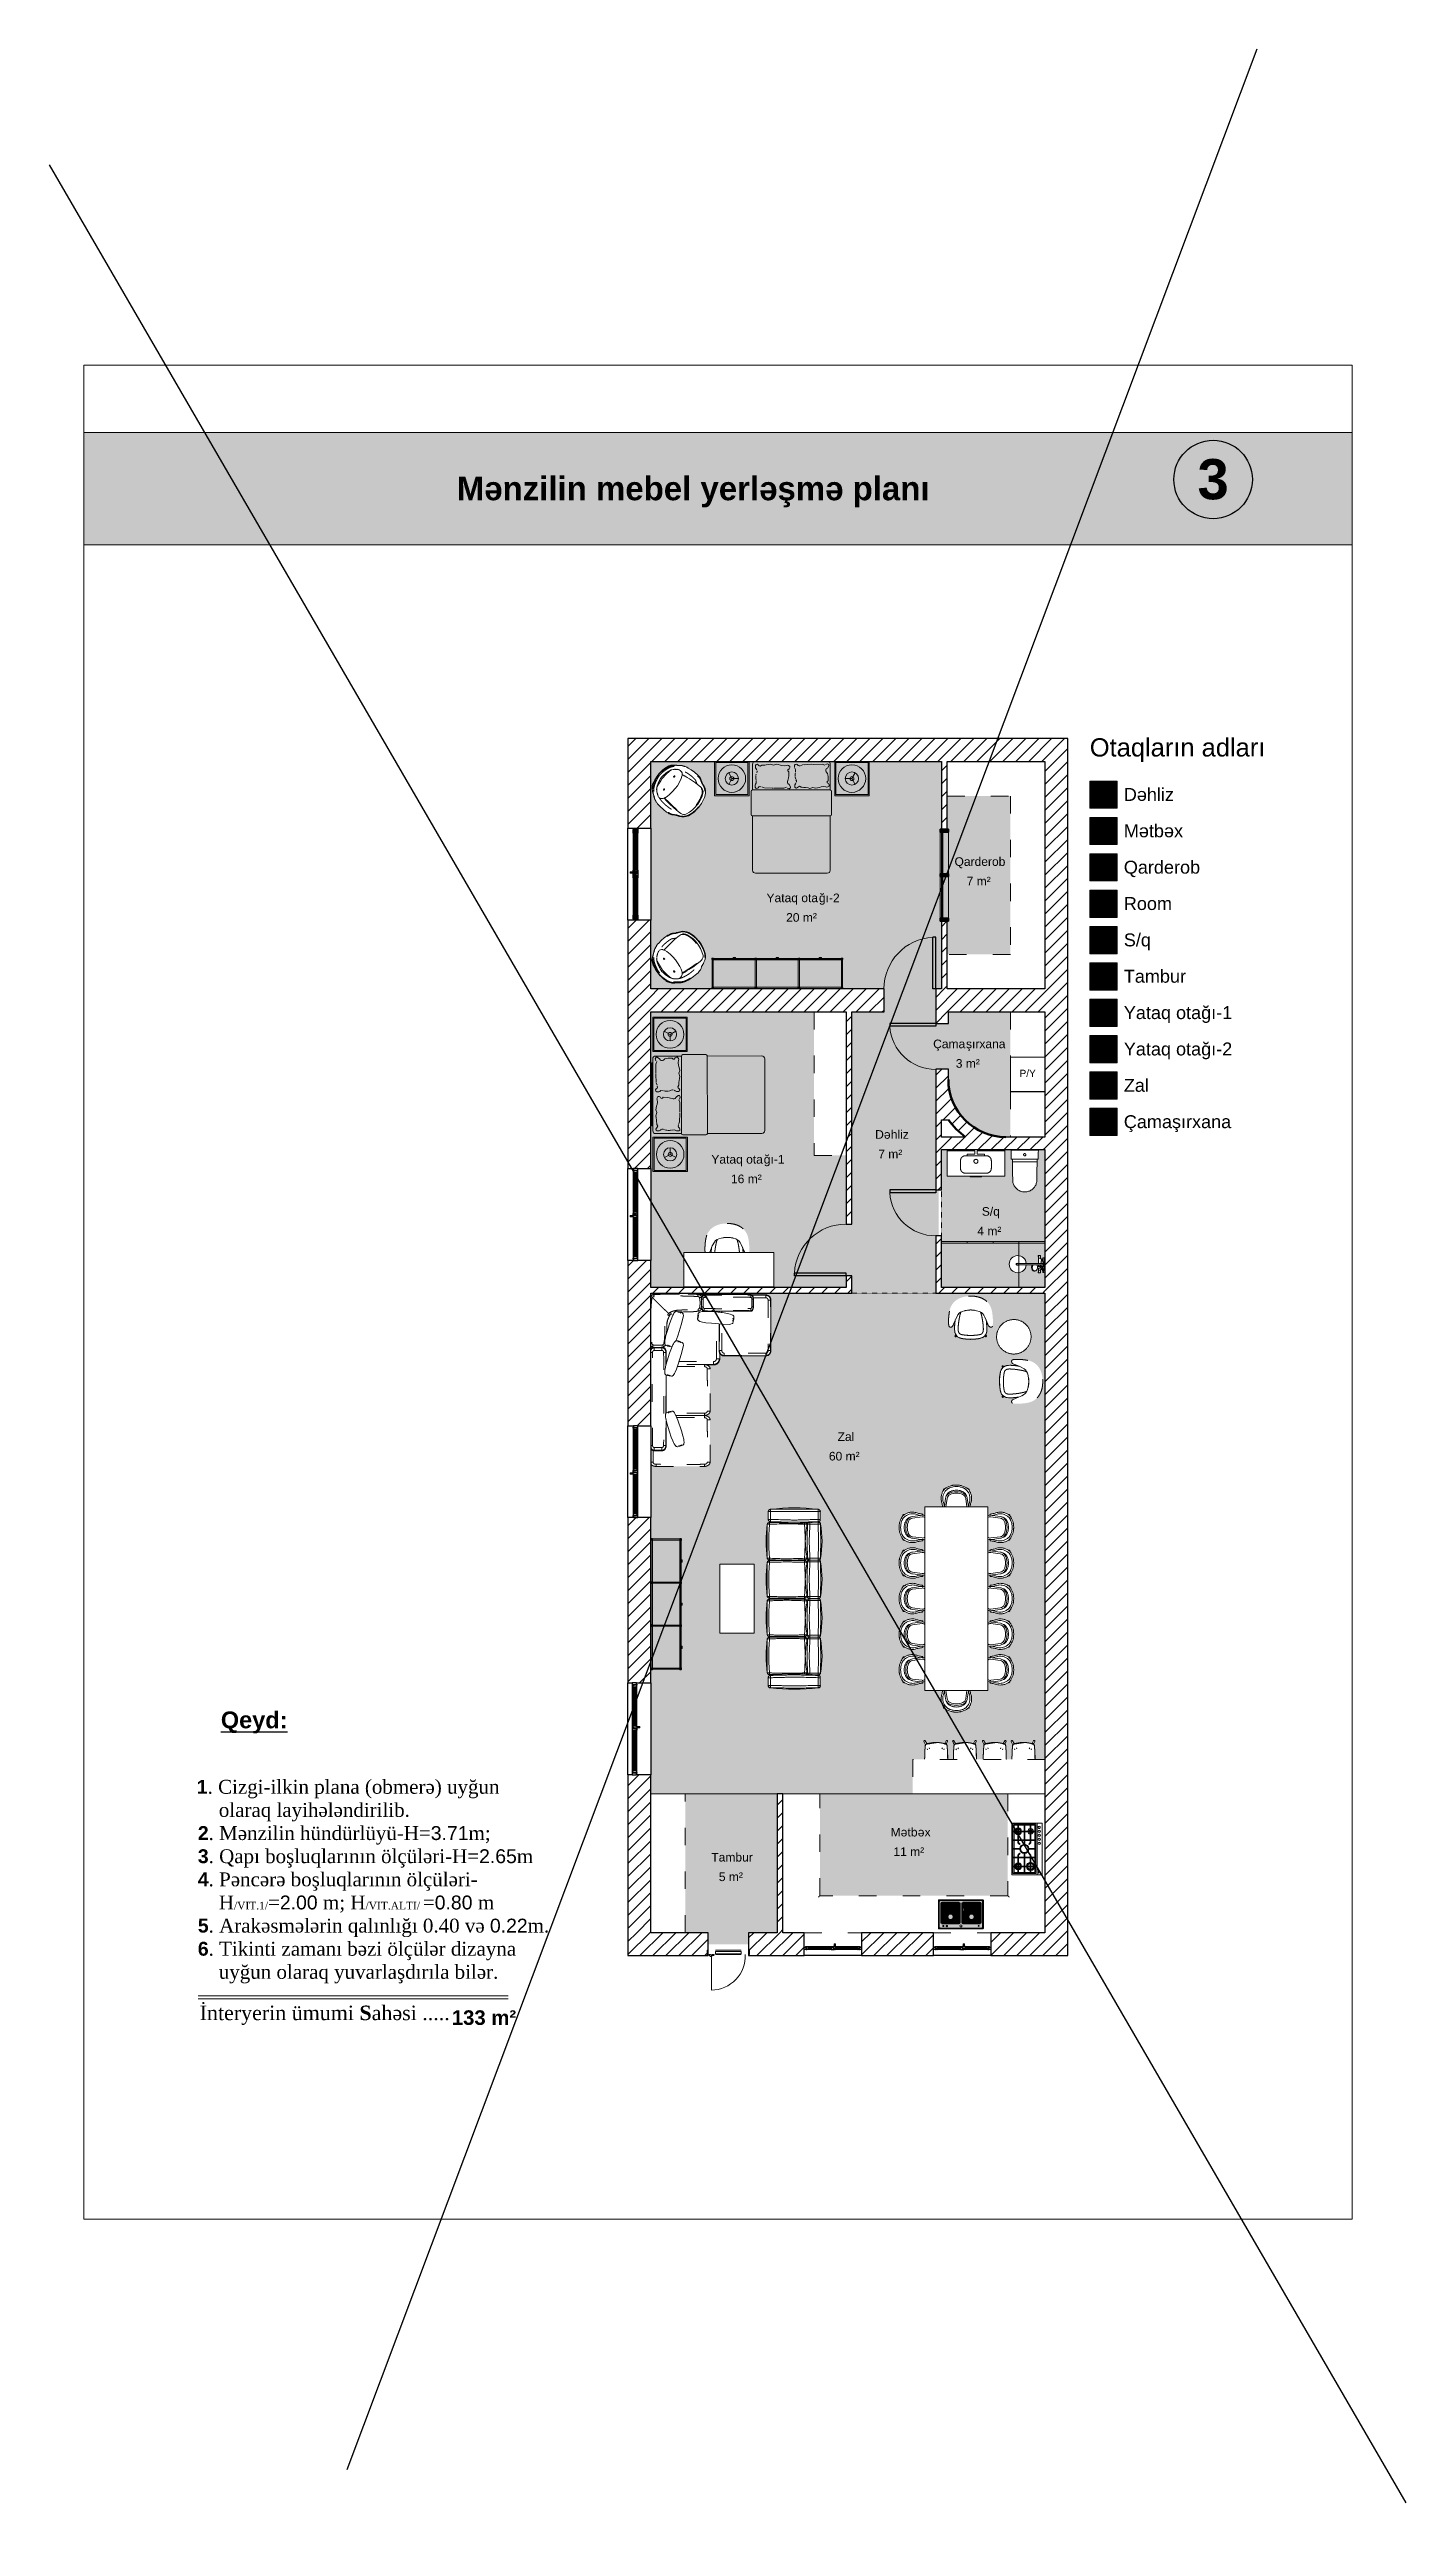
# Model space of a CAD drawing. Header units: millimetres. Extents: x 1680 to 166026, y 35966 to 91121.
# Drawn here: x 86434 to 110054, y 35966 to 78710 of the extents above; entities that cross this region are included whole.
import ezdxf

# ---------------------------------------------------------------- set-up
doc = ezdxf.new("R2010")
doc.units = ezdxf.units.MM
for name, pattern in [('Aligning Line', [6, 3, -3]), ('Dash', [6, 3, -3]), ('IMPORT-ACAD_ISO03W100', [762, 304.8, -457.2])]:
    doc.linetypes.add(name, pattern=pattern)
for name, color, linetype, lineweight in [('2D - Общий_Ном._пера__1', 7, 'Continuous', 15), ('A-AREA', 32, 'Continuous', 18), ('A-AREA-IDEN', 7, 'Continuous', 9), ('A-AREA-PATT', 32, 'Continuous', 18), ('A-DETL', 252, 'Continuous', 18), ('A-DETL-GENF', 252, 'Continuous', 18), ('A-DETL-THIN', 151, 'Continuous', 18), ('A-DOOR', 31, 'Continuous', 18), ('A-DOOR-OPNG', 31, 'Continuous', 18), ('A-GENM', 13, 'Continuous', 18), ('A-GLAZ', 151, 'Continuous', 18), ('A-GLAZ-CURT', 52, 'Continuous', 18), ('A-GLAZ-CWMG', 51, 'Continuous', 18), ('A-WALL', 255, 'Continuous', 18), ('A-WALL-PATT', 111, 'Continuous', 50), ('G-ANNO-LEGN', 5, 'Continuous', 9), ('G-ANNO-TEXT', 231, 'Continuous', 9), ('G-IMPT', 8, 'Continuous', 18), ('I-Furn', 252, 'Continuous', 13), ('I-FURN-HDLN', 252, 'Dash', 18), ('M-EQPM', 50, 'Continuous', 18), ('P-SANR-FIXT', 252, 'Continuous', 18)]:
    doc.layers.add(name, color=color, linetype=linetype, lineweight=lineweight)
doc.layers.add('2D-чертеж - Общий_Pen_No__3', color=7, linetype='Continuous', lineweight=18, true_color=0xff6600)
doc.styles.add('Arial', font='arial.ttf', dxfattribs={"height": 150})
doc.styles.add('Arial_1', font='arial.ttf', dxfattribs={"height": 150})
doc.styles.add('Arial_2', font='arial.ttf', dxfattribs={"height": 317.5})
doc.styles.add('Arial_3', font='arial.ttf', dxfattribs={"height": 225})
doc.styles.add('Arial_4', font='arial.ttf', dxfattribs={"height": 125})
doc.styles.get("Standard").update_dxf_attribs({"font": 'arial.ttf'})
doc.styles.add('style2', font='arial.ttf', dxfattribs={"width": 0.85})
pattern_1 = [(45, (69924.02, 59888.87), (-113.1371, 113.1371), [])]

msp = doc.modelspace()

# ---------------------------------------------------------------- texts
at = {"color": 0, "lineweight": 5, "insert": (93371.3, 71261.7), "char_height": 410.9732, "attachment_point": 1, "style": 'style2'}
msp.add_mtext_dynamic_manual_height_columns('{\\fArial|b1|i0|c204|p34;\\W1;\\C169;\\c4533798; \\fArial|b1|i0|c238|p34;Mənzilin \\fArial|b1|i0|c204|p34;mebel yer\\fArial|b1|i0|c238|p34;ləşmə\\fArial|b1|i0|c204|p34; \\fArial|b1|i0|c238|p34;planı}', width=8363.461, gutter_width=12.5, heights=[0], dxfattribs=at)
for s, insert, char_height, width, attachment_point in [('{\\fArial|b1|i0|c204|p34;\\L\\C0;Qeyd:}', (89423.8, 49752.6), 293.234, 26443.22, 1), ('\\pt714.55488;{\\fTimes New Roman|b1|i1|c0|p18;\\C0;  \\H0.95x; \\fTimes New Roman|b0|i0|c0|p18;\\H0.817x;\\C19;\\c2107456;    \\C0;     \\fArial|b1|i0|c204|p34;1\\fTimes New Roman|b0|i0|c238|p18;.\\fTimes New Roman|b0|i0|c0|p18; \\fTimes New Roman|b0|i0|c238|p18;\\H0.9999x;Cizgi\\fTimes New Roman|b0|i0|c0|p18;-\\fTimes New Roman|b0|i0|c238|p18;ilkin \\fTimes New Roman|b0|i0|c0|p18;plana \\fTimes New Roman|b0|i0|c238|p18;(obmerə)\\fTimes New Roman|b0|i0|c0|p18; \\fTimes New Roman|b0|i0|c238|p18;uyğun\\fTimes New Roman|b0|i0|c0|p18;\\P                 \\fTimes New Roman|b0|i0|c238|p18;olaraq layihələndiril\\fTimes New Roman|b0|i0|c0|p18;ib\\fTimes New Roman|b0|i0|c238|p18;.\\fTimes New Roman|b0|i0|c0|p18;\\P             \\fArial|b1|i0|c204|p34;\\H0.9998x;2\\fTimes New Roman|b0|i0|c238|p18;.\\fTimes New Roman|b0|i0|c0|p18; \\fTimes New Roman|b0|i0|c238|p18;Mənzilin hündürlüyü-H=\\fArial|b0|i0|c204|p34;3.71\\fTimes New Roman|b0|i0|c238|p18;m;\\fTimes New Roman|b0|i0|c0|p18;\\C1;\\P\\ptz;\\H1.00028x;\\C0;           \\fTimes New Roman|b0|i0|c238|p18;  \\fArial|b1|i0|c238|p34;\\H0.9997x;3\\fTimes New Roman|b0|i0|c238|p18;.\\fTimes New Roman|b0|i0|c0|p18; Q\\fTimes New Roman|b0|i0|c238|p18;apı\\fTimes New Roman|b0|i0|c0|p18; b\\fTimes New Roman|b0|i0|c238|p18;oşluqlarının ölçüləri-H=\\fArial|b0|i0|c204|p34;2.65\\fTimes New Roman|b0|i0|c238|p18;m\\fTimes New Roman|b0|i0|c0|p18;\\P             \\fArial|b1|i0|c204|p34;4\\fTimes New Roman|b0|i0|c238|p18;.\\fTimes New Roman|b0|i0|c0|p18; P\\fTimes New Roman|b0|i0|c238|p18;əncərə\\fTimes New Roman|b0|i0|c0|p18; b\\fTimes New Roman|b0|i0|c238|p18;oşluqlarının ölçüləri-\\fTimes New Roman|b0|i0|c0|p18;\\P                \\fTimes New Roman|b0|i0|c238|p18; H\\H0.5468x;/\\fTimes New Roman|b0|i0|c0|p18;VIT.1\\fTimes New Roman|b0|i0|c238|p18;/\\H1.829x;=\\fArial|b0|i0|c204|p34;2.00 \\fTimes New Roman|b0|i0|c238|p18;m;\\fTimes New Roman|b0|i0|c0|p18; \\fTimes New Roman|b0|i0|c238|p18;H\\H0.5469x;/\\fTimes New Roman|b0|i0|c0|p18;VIT\\fTimes New Roman|b0|i0|c238|p18;.ALTI/ \\H1.829x;=\\fArial|b0|i0|c204|p34;0.80 \\fTimes New Roman|b0|i0|c238|p18;m\\fTimes New Roman|b0|i0|c0|p18;\\H0.9997x; \\P\\H0.99992x;             \\fArial|b1|i0|c204|p34;\\H0.99998x;5\\fTimes New Roman|b0|i0|c238|p18;. \\fTimes New Roman|b0|i0|c0|p18;A\\fTimes New Roman|b0|i0|c238|p18;rakəsmələrin qalınlığı \\fTimes New Roman|b0|i0|c0|p18;0.40 v\\fTimes New Roman|b0|i0|c238|p18;ə \\fArial|b0|i0|c204|p34;0.22\\fTimes New Roman|b0|i0|c238|p18;m. \\fTimes New Roman|b0|i0|c0|p18;\\P             \\fArial|b1|i0|c204|p34;6\\fTimes New Roman|b0|i0|c238|p18;. Tikinti zamanı bəzi ölçülər dizayna\\fTimes New Roman|b0|i0|c0|p18;\\P                \\fTimes New Roman|b0|i0|c238|p18; uyğun olaraq yuvarlaşdırıla bilər. \\fTimes New Roman|b0|i1|c0|p18;\\P             \\fTimes New Roman|b0|i0|c0|p18;                               \\P                    \\fTimes New Roman|b0|i0|c238|p18;              \\fTimes New Roman|b0|i0|c0|p18; }', (87837, 44210.2), 311.5348, 12348.576, 7), ('{\\fTimes New Roman|b0|i0|c238|p18;\\C0;İnteryerin ümumi \\fTimes New Roman|b1|i0|c0|p18;S\\fTimes New Roman|b0|i0|c238|p18;ahə\\fTimes New Roman|b0|i0|c0|p18;si .....}', (89055.6, 44629), 253.1139, 26443.22, 1), ('{\\fArial|b1|i0|c204|p34;\\C0;133 \\C250;m²}', (93444.4, 44546.8), 253.114, 1605.816, 1)]:
    msp.add_mtext(s, dxfattribs=dict(insert=insert, char_height=char_height, width=width, attachment_point=attachment_point))
at = {"layer": '2D-чертеж - Общий_Pen_No__3', "color": 0, "lineweight": 5, "insert": (106697.8, 71212.6), "char_height": 700, "attachment_point": 5, "style": 'style2'}
msp.add_mtext_dynamic_manual_height_columns('\\pxqc;{\\fArial|b1|i0|c204|p34;\\W1;\\C1;3}', width=230.061, gutter_width=12.5, heights=[0], dxfattribs=at)
at = {"layer": 'A-AREA-IDEN', "char_height": 150, "attachment_point": 1}
for s, insert, width, style in [('Qarderob', (102196.2, 64632), 1090.295, 'Arial'), ('7 m\\fArial|b0|i0|c238|p34|;²', (102407, 64291.4), 521.097, 'Arial'), ('Yataq ota', (98923, 63999.6), 1106.329, 'Arial'), ('ğ\\fArial|b0|i0|c238|p34|;ı-2', (99835.8, 63999.6), 444.937, 'Arial'), ('20 m\\fArial|b0|i0|c238|p34|;²', (99264.5, 63659), 665.401, 'Arial'), ('Çama', (101823.7, 61456.1), 693.46, 'Arial'), ('ş\\fArial|b0|i0|c238|p34|;ırxana', (102395.9, 61456.1), 841.772, 'Arial'), ('3 m\\fArial|b0|i0|c238|p34|;²', (102218, 61115.5), 521.097, 'Arial'), ('\\fArial|b0|i0|c204|p34|;D', (100814.6, 59878.4), 184.388, 'Arial'), ('\\fArial|b0|i0|c254|p34|;ə', (100966.7, 59878.4), 144.304, 'Arial_1'), ('hliz', (101085.8, 59878.4), 380.802, 'Arial'), ('Yataq ota', (97963, 59445.5), 1106.329, 'Arial'), ('ğ\\fArial|b0|i0|c238|p34|;ı-1', (98875.8, 59445.5), 444.937, 'Arial'), ('7 m\\fArial|b0|i0|c238|p34|;²', (100868.4, 59537.8), 521.097, 'Arial'), ('16 m\\fArial|b0|i0|c238|p34|;²', (98304.5, 59105), 665.401, 'Arial'), ('4 m\\fArial|b0|i0|c238|p34|;²', (102592.7, 58197.2), 521.097, 'Arial'), ('S/q', (102671.5, 58537.8), 388.818, 'Arial'), ('Zal', (100160.1, 54615.2), 356.751, 'Arial'), ('60 m\\fArial|b0|i0|c238|p34|;²', (100008.9, 54274.7), 665.401, 'Arial'), ('\\fArial|b0|i0|c204|p34|;M', (101083.5, 47725.7), 212.447, 'Arial'), ('\\fArial|b0|i0|c254|p34|;ə', (101258.7, 47725.7), 144.304, 'Arial_1'), ('tb', (101377.8, 47725.7), 216.456, 'Arial'), ('\\fArial|b0|i0|c254|p34|;ə', (101556.4, 47725.7), 144.304, 'Arial_1'), ('\\fArial|b0|i0|c204|p34|;x', (101675.5, 47725.7), 124.262, 'Arial'), ('Tambur', (97962.2, 47288.9), 897.89, 'Arial'), ('11 m\\fArial|b0|i0|c238|p34|;²', (101132.2, 47385.1), 665.401, 'Arial'), ('5 m\\fArial|b0|i0|c238|p34|;²', (98093.5, 46948.3), 521.097, 'Arial')]:
    msp.add_mtext(s, dxfattribs=dict(at, insert=insert, width=width, style=style))
at = {"layer": 'G-ANNO-LEGN', "insert": (104550.6, 66704.9), "char_height": 317.5, "width": 3647.977, "attachment_point": 1, "line_spacing_factor": 0.941778, "style": 'Arial_2', "bg_fill": 3, "box_fill_scale": 1.25, "bg_fill_color": 256, "bg_fill_true_color": 13158600, "bg_fill_transparency": 0}
msp.add_mtext('Otaqlar\\fArial|b0|i0|c238|p34|;ın adları', dxfattribs=at)
at = {"layer": 'G-ANNO-TEXT', "color": 7, "insert": (103328.6, 60931.1), "char_height": 125, "width": 340.717, "attachment_point": 1, "style": 'Arial_4'}
msp.add_mtext('P/Y', dxfattribs=at)

# ---------------------------------------------------------------- blocks, each defined once
blk = doc.blocks.new('M_Single-Flush - 900 x 2650-202971-mebel yerləşmə planı')
at = {"layer": 'A-DOOR', "lineweight": 25}
for p, q in [((399, 200), (399, 1100)), ((450, 1100), (399, 1100)), ((450, 200), (450, 1100)), ((450, 200), (399, 200))]:
    blk.add_line(p, q, dxfattribs=at)
at = {"layer": 'A-DOOR'}
blk.add_arc((450, 200), 902, 93.2424, 180, dxfattribs=at)
blk = doc.blocks.new('Windows_Opening-Hinge_Strugal_S74RP_Two-Leaf_Fixed-Top_INT - Windows_Opening-Hinge_Strugal_S74RP_Two-Leaf_Fixed-Top_INT-206540-mebel yerləşmə planı')
at = {"layer": 'A-GLAZ'}
h = blk.add_hatch(color=256, dxfattribs=at)
h.paths.add_polyline_path([(-726, 88), (-726, 83), (-55, 83), (-55, 88), (-572, 88)], flags=0)
h.paths.add_polyline_path([(-726, 63), (-55, 63), (-55, 67), (-726, 67)], flags=0)
h.paths.add_polyline_path([(-726, 47), (-726, 39), (-55, 39), (-55, 47), (-572, 47)], flags=0)
h = blk.add_hatch(color=256, dxfattribs=at)
h.paths.add_polyline_path([(-719, 47), (-712, 47), (-712, 63), (-719, 63)], flags=0)
h.paths.add_polyline_path([(-719, 67), (-712, 67), (-712, 83), (-719, 83)], flags=0)
h.paths.add_polyline_path([(-74, 47), (-67, 47), (-67, 63), (-74, 63)], flags=0)
h.paths.add_polyline_path([(-74, 67), (-67, 67), (-67, 83), (-74, 83)], flags=0)
for points in [[(-712, 83), (-712, 67), (-74, 67), (-74, 83), (-572, 83)], [(-712, 47), (-74, 47), (-74, 63), (-712, 63)], [(13, 108), (47, 109), (43, 143), (42, 148), (18, 148), (13, 109)], [(18, 148), (42, 148), (41, 160), (18, 160)], [(26, 160), (26, 160), (26, 160)], [(74, 67), (712, 67), (712, 83), (74, 83)], [(74, 47), (712, 47), (712, 63), (74, 63)]]:
    blk.add_hatch(color=256, dxfattribs=at).paths.add_polyline_path(points, flags=0)
h = blk.add_hatch(color=256, dxfattribs=at)
h.paths.add_polyline_path([(60, 88), (60, 83), (726, 83), (726, 88), (101, 88)], flags=0)
h.paths.add_polyline_path([(60, 63), (726, 63), (726, 67), (60, 67)], flags=0)
h.paths.add_polyline_path([(60, 47), (60, 39), (726, 39), (726, 47), (101, 47)], flags=0)
h = blk.add_hatch(color=256, dxfattribs=at)
h.paths.add_polyline_path([(67, 67), (74, 67), (74, 83), (67, 83)], flags=0)
h.paths.add_polyline_path([(67, 63), (67, 47), (74, 47), (74, 63)], flags=0)
h.paths.add_polyline_path([(712, 63), (712, 47), (719, 47), (719, 63)], flags=0)
h.paths.add_polyline_path([(712, 67), (719, 67), (719, 83), (712, 83)], flags=0)
at = {"layer": 'A-GLAZ', "lineweight": 25}
for p, q in [((-800, 27), (-800, 99)), ((-799, 100), (-772, 100)), ((-750, 26), (-799, 26)), ((-778, 108), (-734, 108)), ((-778, 105), (-778, 108)), ((-761, 105), (-778, 105)), ((-772, 100), (-772, 30)), ((-772, 30), (-749, 30)), ((-761, 51), (-761, 105)), ((-753, 51), (-761, 51)), ((-753, 31), (-753, 51)), ((-744, 31), (-753, 31)), ((-749, 30), (-749, 27)), ((-744, 27), (-744, 31)), ((-713, 26), (-744, 26)), ((-733, 108), (-733, 38)), ((-733, 108), (-715, 108)), ((-733, 92), (-733, 108)), ((-714, 92), (-733, 92)), ((-733, 38), (-712, 38)), ((-726, 88), (-55, 88)), ((-726, 83), (-726, 88)), ((-55, 83), (-726, 83)), ((-726, 67), (-55, 67)), ((-726, 63), (-726, 67)), ((-55, 63), (-726, 63)), ((-726, 47), (-55, 47)), ((-726, 39), (-726, 47)), ((-55, 39), (-726, 39)), ((-719, 83), (-712, 83)), ((-719, 67), (-719, 83)), ((-712, 67), (-719, 67)), ((-719, 63), (-712, 63)), ((-719, 47), (-719, 63)), ((-712, 47), (-719, 47)), ((-714, 108), (-714, 92)), ((-712, 83), (-712, 67)), ((-712, 63), (-712, 47)), ((-712, 38), (-712, 27)), ((-74, 83), (-67, 83)), ((-74, 67), (-74, 83)), ((-67, 67), (-74, 67)), ((-74, 63), (-67, 63)), ((-74, 47), (-74, 63)), ((-67, 47), (-74, 47)), ((-69, 38), (-48, 38)), ((-69, 27), (-69, 38)), ((-37, 26), (-68, 26)), ((-67, 92), (-67, 108)), ((-48, 92), (-67, 92)), ((-67, 83), (-67, 67)), ((-67, 63), (-67, 47)), ((-66, 108), (-48, 108)), ((-55, 88), (-55, 83)), ((-55, 67), (-55, 63)), ((-55, 47), (-55, 39)), ((-48, 38), (-48, 108)), ((-48, 108), (-48, 92)), ((-47, 108), (-3, 108)), ((-37, 31), (-37, 27)), ((-28, 31), (-37, 31)), ((-32, 27), (-32, 31)), ((-32, 31), (-28, 31)), ((36, 27), (-31, 27)), ((-28, 51), (-28, 31)), ((-20, 51), (-28, 51)), ((-28, 51), (-20, 51)), ((-28, 31), (-28, 51)), ((-20, 105), (-20, 51)), ((-3, 105), (-20, 105)), ((-20, 100), (8, 100)), ((-20, 51), (-20, 100)), ((-3, 108), (-3, 105)), ((3, 108), (13, 108)), ((3, 105), (3, 108)), ((20, 105), (3, 105)), ((8, 100), (8, 31)), ((8, 31), (37, 31)), ((20, 51), (20, 105)), ((28, 51), (20, 51)), ((28, 31), (28, 51)), ((37, 31), (28, 31)), ((37, 27), (37, 31)), ((37, 31), (37, 27)), ((68, 26), (37, 26)), ((47, 108), (47, 38)), ((48, 108), (66, 108)), ((47, 92), (47, 108)), ((67, 92), (47, 92)), ((47, 38), (69, 38)), ((60, 88), (726, 88)), ((60, 83), (60, 88)), ((726, 83), (60, 83)), ((60, 67), (726, 67)), ((60, 63), (60, 67)), ((726, 63), (60, 63)), ((60, 47), (726, 47)), ((60, 39), (60, 47)), ((726, 39), (60, 39)), ((67, 108), (67, 92)), ((67, 83), (74, 83)), ((67, 67), (67, 83)), ((74, 67), (67, 67)), ((67, 63), (74, 63)), ((67, 47), (67, 63)), ((74, 47), (67, 47)), ((69, 38), (69, 27)), ((74, 83), (74, 67)), ((74, 63), (74, 47)), ((712, 83), (719, 83)), ((712, 67), (712, 83)), ((719, 67), (712, 67)), ((712, 63), (719, 63)), ((712, 47), (712, 63)), ((719, 47), (712, 47)), ((712, 38), (733, 38)), ((712, 27), (712, 38)), ((744, 26), (713, 26)), ((714, 92), (714, 108)), ((733, 92), (714, 92)), ((715, 108), (733, 108)), ((719, 83), (719, 67)), ((719, 63), (719, 47)), ((726, 88), (726, 83)), ((726, 67), (726, 63)), ((726, 47), (726, 39)), ((733, 38), (733, 108)), ((733, 108), (733, 92)), ((734, 108), (778, 108)), ((744, 31), (744, 27)), ((753, 31), (744, 31)), ((749, 30), (772, 30)), ((749, 27), (749, 30)), ((799, 26), (750, 26)), ((753, 51), (753, 31)), ((761, 51), (753, 51)), ((761, 105), (761, 51)), ((778, 105), (761, 105)), ((772, 100), (799, 100)), ((772, 30), (772, 100)), ((778, 108), (778, 105)), ((800, 99), (800, 27))]:
    blk.add_line(p, q, dxfattribs=at)
at = {"layer": 'A-GLAZ'}
for p, q in [((-772, 100), (-761, 100)), ((-750, 26), (-744, 26)), ((-749, 30), (-744, 30)), ((-733, 108), (-734, 108)), ((-66, 108), (-715, 108)), ((-67, 92), (-714, 92)), ((-713, 26), (-68, 26)), ((-712, 38), (-69, 38)), ((-47, 108), (-48, 108)), ((-37, 30), (-32, 30)), ((-37, 26), (37, 26)), ((8, 100), (20, 100)), ((13, 108), (18, 148)), ((47, 108), (13, 108)), ((18, 160), (18, 148)), ((24, 160), (24, 160)), ((24, 160), (24, 160)), ((26, 160), (24, 160)), ((24, 160), (26, 160)), ((24, 160), (25, 160)), ((24, 160), (24, 160)), ((25, 160), (25, 160)), ((25, 160), (26, 160)), ((25, 160), (25, 160)), ((26, 160), (36, 160)), ((36, 160), (36, 160)), ((36, 160), (36, 160)), ((42, 148), (42, 160)), ((42, 148), (47, 108)), ((48, 108), (47, 108)), ((715, 108), (66, 108)), ((714, 92), (67, 92)), ((68, 26), (713, 26)), ((69, 38), (712, 38)), ((734, 108), (733, 108)), ((744, 30), (749, 30)), ((744, 26), (750, 26)), ((761, 100), (772, 100))]:
    blk.add_line(p, q, dxfattribs=at)
at = {"layer": 'A-GLAZ', "flags": 128}
for points in [[(18, 160), (18, 160), (19, 160), (21, 160), (23, 160), (26, 160), (29, 160), (31, 160), (34, 160), (37, 160), (39, 160), (41, 160), (42, 160), (42, 160)], [(18, 148), (19, 148), (21, 148), (24, 148), (28, 148), (32, 148), (36, 148), (39, 148), (41, 148), (42, 148)]]:
    blk.add_lwpolyline(points, dxfattribs=at)
at = {"layer": 'A-GLAZ', "lineweight": 25}
for centre, start, end in [((-799, 99), 90, 180), ((-799, 27), 180, 270), ((-778, 108), 90, 180), ((-750, 27), 270, 3.7376), ((-744, 27), 180, 270), ((-734, 108), 0, 90), ((-733, 108), 90, 180), ((-715, 108), 360, 90), ((-713, 27), 270, 0), ((-68, 27), 180, 270), ((-66, 108), 90, 180), ((-47, 108), 90, 180), ((-48, 108), 360, 90), ((-37, 27), 270, 360), ((-31, 27), 180, 270), ((-3, 108), 360, 90), ((3, 108), 90, 180), ((36, 27), 270, 0), ((37, 27), 180, 270), ((47, 108), 0, 90), ((48, 108), 90, 180), ((66, 108), 0, 90), ((68, 27), 270, 360), ((713, 27), 180, 270), ((715, 108), 90, 180), ((734, 108), 90, 180), ((733, 108), 0, 90), ((744, 27), 270, 0), ((750, 27), 176.2624, 270), ((778, 108), 0, 90), ((799, 99), 0, 90), ((799, 27), 270, 0)]:
    blk.add_arc(centre, 0.8, start, end, dxfattribs=at)
blk = doc.blocks.new('M_Single-Flush - 800 x 2100-239763-mebel yerləşmə planı')
at = {"layer": 'A-DOOR', "lineweight": 25}
for p, q in [((349, 110), (349, 910)), ((400, 910), (349, 910)), ((400, 110), (400, 910)), ((400, 110), (349, 110))]:
    blk.add_line(p, q, dxfattribs=at)
at = {"layer": 'A-DOOR'}
blk.add_arc((400, 110), 802, 93.6474, 180, dxfattribs=at)
blk = doc.blocks.new('Windows_Opening-Hinge_Strugal_S74RP_Two-Leaf_Fixed-Top_INT - Windows_Opening-Hinge_Strugal_S74RP_Two-Leaf_Fixed-Top_INT-V1-mebel yerləşmə planı')
at = {"layer": 'A-GLAZ'}
h = blk.add_hatch(color=256, dxfattribs=at)
h.paths.add_polyline_path([(-55, -83), (-726, -83), (-726, -88), (-55, -88)], flags=0)
h.paths.add_polyline_path([(-55, -67), (-55, -63), (-726, -63), (-726, -67), (-187, -67)], flags=0)
h.paths.add_polyline_path([(-55, -48), (-55, -39), (-726, -39), (-726, -48), (-187, -48)], flags=0)
h = blk.add_hatch(color=256, dxfattribs=at)
h.paths.add_polyline_path([(-67, -83), (-67, -67), (-74, -67), (-74, -83)], flags=0)
h.paths.add_polyline_path([(-67, -63), (-67, -48), (-74, -48), (-74, -63)], flags=0)
h.paths.add_polyline_path([(-712, -63), (-712, -48), (-719, -48), (-719, -63)], flags=0)
h.paths.add_polyline_path([(-712, -67), (-719, -67), (-719, -83), (-712, -83)], flags=0)
for points in [[(-74, -48), (-712, -48), (-712, -63), (-74, -63)], [(-74, -67), (-712, -67), (-712, -83), (-74, -83)], [(47, -108), (13, -109), (17, -143), (18, -148), (42, -148), (47, -109)], [(42, -148), (18, -148), (18, -160), (42, -160)], [(36, -160), (36, -160), (34, -160)], [(712, -48), (74, -48), (74, -63), (712, -63)], [(712, -67), (74, -67), (74, -83), (712, -83)]]:
    blk.add_hatch(color=256, dxfattribs=at).paths.add_polyline_path(points, flags=0)
h = blk.add_hatch(color=256, dxfattribs=at)
h.paths.add_polyline_path([(726, -83), (60, -83), (60, -88), (726, -88)], flags=0)
h.paths.add_polyline_path([(726, -67), (726, -63), (60, -63), (60, -67), (710, -67)], flags=0)
h.paths.add_polyline_path([(726, -39), (60, -39), (60, -48), (726, -48)], flags=0)
h = blk.add_hatch(color=256, dxfattribs=at)
h.paths.add_polyline_path([(719, -67), (712, -67), (712, -83), (719, -83)], flags=0)
h.paths.add_polyline_path([(719, -63), (719, -48), (712, -48), (712, -63)], flags=0)
h.paths.add_polyline_path([(74, -63), (74, -48), (67, -48), (67, -63)], flags=0)
h.paths.add_polyline_path([(74, -83), (74, -67), (67, -67), (67, -83)], flags=0)
at = {"layer": 'A-GLAZ', "lineweight": 25}
for p, q in [((-800, -27), (-800, -99)), ((-750, -26), (-799, -26)), ((-799, -100), (-772, -100)), ((-778, -105), (-778, -108)), ((-761, -105), (-778, -105)), ((-778, -108), (-734, -108)), ((-772, -100), (-772, -30)), ((-772, -30), (-749, -30)), ((-753, -51), (-761, -51)), ((-761, -51), (-761, -105)), ((-744, -31), (-753, -31)), ((-753, -31), (-753, -51)), ((-749, -30), (-749, -27)), ((-713, -26), (-744, -26)), ((-744, -27), (-744, -31)), ((-733, -108), (-733, -38)), ((-733, -38), (-712, -38)), ((-733, -92), (-733, -108)), ((-714, -92), (-733, -92)), ((-733, -108), (-715, -108)), ((-55, -39), (-726, -39)), ((-726, -39), (-726, -48)), ((-726, -48), (-55, -48)), ((-55, -63), (-726, -63)), ((-726, -63), (-726, -67)), ((-726, -67), (-55, -67)), ((-55, -83), (-726, -83)), ((-726, -83), (-726, -88)), ((-726, -88), (-55, -88)), ((-712, -48), (-719, -48)), ((-719, -48), (-719, -63)), ((-719, -63), (-712, -63)), ((-712, -67), (-719, -67)), ((-719, -67), (-719, -83)), ((-719, -83), (-712, -83)), ((-714, -108), (-714, -92)), ((-712, -38), (-712, -27)), ((-712, -63), (-712, -48)), ((-712, -83), (-712, -67)), ((-74, -48), (-74, -63)), ((-67, -48), (-74, -48)), ((-74, -63), (-67, -63)), ((-74, -67), (-74, -83)), ((-67, -67), (-74, -67)), ((-74, -83), (-67, -83)), ((-69, -27), (-69, -38)), ((-69, -38), (-48, -38)), ((-37, -26), (-68, -26)), ((-67, -63), (-67, -48)), ((-67, -83), (-67, -67)), ((-48, -92), (-67, -92)), ((-67, -92), (-67, -108)), ((-66, -108), (-48, -108)), ((-55, -48), (-55, -39)), ((-55, -67), (-55, -63)), ((-55, -88), (-55, -83)), ((-48, -38), (-48, -108)), ((-48, -108), (-48, -92)), ((-47, -108), (-3, -108)), ((-37, -31), (-37, -27)), ((-28, -31), (-37, -31)), ((-32, -27), (-32, -31)), ((-32, -31), (-28, -31)), ((36, -27), (-31, -27)), ((-28, -51), (-28, -31)), ((-28, -31), (-28, -51)), ((-20, -51), (-28, -51)), ((-28, -51), (-20, -51)), ((-20, -105), (-20, -51)), ((-20, -51), (-20, -100)), ((-20, -100), (8, -100)), ((-3, -105), (-20, -105)), ((-3, -108), (-3, -105)), ((3, -105), (3, -108)), ((20, -105), (3, -105)), ((3, -108), (13, -108)), ((8, -100), (8, -31)), ((8, -31), (37, -31)), ((28, -51), (20, -51)), ((20, -51), (20, -105)), ((37, -31), (28, -31)), ((28, -31), (28, -51)), ((68, -26), (37, -26)), ((37, -27), (37, -31)), ((37, -31), (37, -27)), ((48, -108), (48, -38)), ((48, -38), (69, -38)), ((48, -92), (48, -108)), ((67, -92), (48, -92)), ((48, -108), (66, -108)), ((726, -39), (60, -39)), ((60, -39), (60, -48)), ((60, -48), (726, -48)), ((726, -63), (60, -63)), ((60, -63), (60, -67)), ((60, -67), (726, -67)), ((726, -83), (60, -83)), ((60, -83), (60, -88)), ((60, -88), (726, -88)), ((67, -48), (67, -63)), ((74, -48), (67, -48)), ((67, -63), (74, -63)), ((74, -67), (67, -67)), ((67, -67), (67, -83)), ((67, -83), (74, -83)), ((67, -108), (67, -92)), ((69, -38), (69, -27)), ((74, -63), (74, -48)), ((74, -83), (74, -67)), ((712, -27), (712, -38)), ((712, -38), (733, -38)), ((719, -48), (712, -48)), ((712, -48), (712, -63)), ((712, -63), (719, -63)), ((712, -67), (712, -83)), ((719, -67), (712, -67)), ((712, -83), (719, -83)), ((744, -26), (713, -26)), ((733, -92), (714, -92)), ((714, -92), (714, -108)), ((715, -108), (733, -108)), ((719, -63), (719, -48)), ((719, -83), (719, -67)), ((726, -48), (726, -39)), ((726, -67), (726, -63)), ((726, -88), (726, -83)), ((733, -38), (733, -108)), ((733, -108), (733, -92)), ((734, -108), (778, -108)), ((744, -31), (744, -27)), ((753, -31), (744, -31)), ((749, -27), (749, -30)), ((749, -30), (772, -30)), ((799, -26), (750, -26)), ((753, -51), (753, -31)), ((761, -51), (753, -51)), ((761, -105), (761, -51)), ((778, -105), (761, -105)), ((772, -30), (772, -100)), ((772, -100), (799, -100)), ((778, -108), (778, -105)), ((800, -99), (800, -27))]:
    blk.add_line(p, q, dxfattribs=at)
at = {"layer": 'A-GLAZ'}
for p, q in [((-772, -100), (-761, -100)), ((-744, -26), (-750, -26)), ((-749, -30), (-744, -30)), ((-734, -108), (-733, -108)), ((-715, -108), (-66, -108)), ((-67, -92), (-714, -92)), ((-68, -26), (-713, -26)), ((-712, -38), (-69, -38)), ((-48, -108), (-47, -108)), ((37, -26), (-37, -26)), ((-37, -30), (-32, -30)), ((8, -100), (20, -100)), ((13, -108), (18, -148)), ((13, -108), (47, -108)), ((18, -148), (18, -160)), ((24, -160), (24, -160)), ((24, -160), (24, -160)), ((25, -160), (24, -160)), ((26, -160), (24, -160)), ((24, -160), (26, -160)), ((24, -160), (24, -160)), ((26, -160), (25, -160)), ((25, -160), (25, -160)), ((25, -160), (25, -160)), ((36, -160), (26, -160)), ((36, -160), (36, -160)), ((36, -160), (36, -160)), ((42, -148), (47, -108)), ((42, -160), (42, -148)), ((47, -108), (48, -108)), ((66, -108), (715, -108)), ((714, -92), (67, -92)), ((713, -26), (68, -26)), ((69, -38), (712, -38)), ((733, -108), (734, -108)), ((750, -26), (744, -26)), ((744, -30), (749, -30)), ((761, -100), (772, -100))]:
    blk.add_line(p, q, dxfattribs=at)
at = {"layer": 'A-GLAZ', "flags": 128}
for points in [[(42, -148), (41, -148), (39, -148), (36, -148), (32, -148), (28, -148), (24, -148), (21, -148), (19, -148), (18, -148)], [(42, -160), (42, -160), (41, -160), (39, -160), (37, -160), (34, -160), (31, -160), (29, -160), (26, -160), (23, -160), (21, -160), (19, -160), (18, -160), (18, -160)]]:
    blk.add_lwpolyline(points, dxfattribs=at)
at = {"layer": 'A-GLAZ', "lineweight": 25}
for centre, start, end in [((-799, -27), 90, 180), ((-799, -99), 180, 270), ((-778, -108), 180, 270), ((-750, -27), 356.2624, 90), ((-744, -27), 90, 180), ((-734, -108), 270, 360), ((-733, -108), 180, 270), ((-715, -108), 270, 0), ((-713, -27), 360, 90), ((-68, -27), 90, 180), ((-66, -108), 180, 270), ((-47, -108), 180, 270), ((-48, -108), 270, 0), ((-37, -27), 0, 90), ((-31, -27), 90, 180), ((-3, -108), 270, 0), ((3, -108), 180, 270), ((36, -27), 360, 90), ((37, -27), 90, 180), ((47, -108), 270, 0), ((48, -108), 180, 270), ((66, -108), 270, 0), ((68, -27), 0, 90), ((713, -27), 90, 180), ((715, -108), 180, 270), ((734, -108), 180, 270), ((733, -108), 270, 360), ((744, -27), 360, 90), ((750, -27), 90, 183.7376), ((778, -108), 270, 360), ((799, -27), 360, 90), ((799, -99), 270, 0)]:
    blk.add_arc(centre, 0.8, start, end, dxfattribs=at)
blk = doc.blocks.new('Windows_Opening-Hinge_Strugal_S74RP_Two-Leaf_Fixed-Top_INT - Windows_Opening-Hinge_Strugal_S74RP_Two-Leaf_Fixed-Top_INT-224291-mebel yerləşmə planı')
at = {"layer": 'A-GLAZ'}
h = blk.add_hatch(color=256, dxfattribs=at)
h.paths.add_polyline_path([(-726, 103), (-55, 103), (-55, 111), (-726, 111), (-726, 109)], flags=0)
h.paths.add_polyline_path([(-726, 87), (-726, 83), (-55, 83), (-55, 87), (-719, 87)], flags=0)
h.paths.add_polyline_path([(-726, 67), (-726, 62), (-55, 62), (-55, 67), (-719, 67)], flags=0)
h = blk.add_hatch(color=256, dxfattribs=at)
h.paths.add_polyline_path([(-719, 103), (-719, 87), (-712, 87), (-712, 103), (-719, 103)], flags=0)
h.paths.add_polyline_path([(-719, 67), (-712, 67), (-712, 83), (-719, 83)], flags=0)
h.paths.add_polyline_path([(-74, 83), (-74, 67), (-67, 67), (-67, 83)], flags=0)
h.paths.add_polyline_path([(-74, 103), (-74, 87), (-67, 87), (-67, 103)], flags=0)
for points in [[(-712, 87), (-74, 87), (-74, 103), (-712, 103)], [(-712, 67), (-74, 67), (-74, 83), (-712, 83)], [(13, 42), (17, 7), (18, 2), (42, 2), (47, 42), (14, 42)], [(18, 2), (18, -10), (42, -10), (42, 2), (18, 2)], [(74, 87), (712, 87), (712, 103), (74, 103)], [(74, 67), (712, 67), (712, 83), (74, 83)], [(25, -10), (25, -10), (26, -10)]]:
    blk.add_hatch(color=256, dxfattribs=at).paths.add_polyline_path(points, flags=0)
h = blk.add_hatch(color=256, dxfattribs=at)
h.paths.add_polyline_path([(60, 111), (60, 103), (726, 103), (726, 111), (179, 111)], flags=0)
h.paths.add_polyline_path([(60, 67), (60, 62), (726, 62), (726, 67), (179, 67)], flags=0)
h.paths.add_polyline_path([(60, 83), (726, 83), (726, 87), (60, 87)], flags=0)
h = blk.add_hatch(color=256, dxfattribs=at)
h.paths.add_polyline_path([(67, 87), (74, 87), (74, 103), (67, 103)], flags=0)
h.paths.add_polyline_path([(67, 67), (74, 67), (74, 83), (67, 83)], flags=0)
h.paths.add_polyline_path([(712, 67), (719, 67), (719, 83), (712, 83)], flags=0)
h.paths.add_polyline_path([(712, 87), (719, 87), (719, 103), (712, 103)], flags=0)
at = {"layer": 'A-GLAZ', "lineweight": 25}
for p, q in [((-800, 123), (-800, 51)), ((-750, 124), (-799, 124)), ((-799, 50), (-772, 50)), ((-778, 45), (-778, 42)), ((-761, 45), (-778, 45)), ((-778, 42), (-734, 42)), ((-772, 50), (-772, 120)), ((-772, 120), (-749, 120)), ((-753, 99), (-761, 99)), ((-761, 99), (-761, 45)), ((-744, 119), (-753, 119)), ((-753, 119), (-753, 99)), ((-749, 120), (-749, 123)), ((-713, 124), (-744, 124)), ((-744, 123), (-744, 119)), ((-733, 42), (-733, 112)), ((-733, 112), (-712, 112)), ((-733, 58), (-733, 42)), ((-714, 58), (-733, 58)), ((-733, 42), (-715, 42)), ((-55, 111), (-726, 111)), ((-726, 111), (-726, 103)), ((-726, 103), (-55, 103)), ((-55, 87), (-726, 87)), ((-726, 87), (-726, 83)), ((-726, 83), (-55, 83)), ((-55, 67), (-726, 67)), ((-726, 67), (-726, 62)), ((-726, 62), (-55, 62)), ((-712, 103), (-719, 103)), ((-719, 103), (-719, 87)), ((-719, 87), (-712, 87)), ((-712, 83), (-719, 83)), ((-719, 83), (-719, 67)), ((-719, 67), (-712, 67)), ((-714, 42), (-714, 58)), ((-712, 112), (-712, 123)), ((-712, 87), (-712, 103)), ((-712, 67), (-712, 83)), ((-74, 103), (-74, 87)), ((-67, 103), (-74, 103)), ((-74, 87), (-67, 87)), ((-74, 83), (-74, 67)), ((-67, 83), (-74, 83)), ((-74, 67), (-67, 67)), ((-69, 123), (-69, 112)), ((-69, 112), (-48, 112)), ((-37, 124), (-68, 124)), ((-67, 87), (-67, 103)), ((-67, 67), (-67, 83)), ((-48, 58), (-67, 58)), ((-67, 58), (-67, 42)), ((-66, 42), (-48, 42)), ((-55, 103), (-55, 111)), ((-55, 83), (-55, 87)), ((-55, 62), (-55, 67)), ((-48, 112), (-48, 42)), ((-48, 42), (-48, 58)), ((-47, 42), (-3, 42)), ((-37, 119), (-37, 123)), ((-28, 119), (-37, 119)), ((-32, 123), (-32, 119)), ((-32, 119), (-28, 119)), ((36, 123), (-31, 123)), ((-28, 99), (-28, 119)), ((-28, 119), (-28, 99)), ((-20, 99), (-28, 99)), ((-28, 99), (-20, 99)), ((-20, 45), (-20, 99)), ((-20, 99), (-20, 50)), ((-20, 50), (8, 50)), ((-3, 45), (-20, 45)), ((-3, 42), (-3, 45)), ((3, 45), (3, 42)), ((20, 45), (3, 45)), ((3, 42), (13, 42)), ((8, 50), (8, 119)), ((8, 119), (37, 119)), ((28, 99), (20, 99)), ((20, 99), (20, 45)), ((37, 119), (28, 119)), ((28, 119), (28, 99)), ((68, 124), (37, 124)), ((37, 123), (37, 119)), ((37, 119), (37, 123)), ((48, 42), (48, 112)), ((48, 112), (69, 112)), ((48, 58), (48, 42)), ((67, 58), (48, 58)), ((48, 42), (66, 42)), ((726, 111), (60, 111)), ((60, 111), (60, 103)), ((60, 103), (726, 103)), ((726, 87), (60, 87)), ((60, 87), (60, 83)), ((60, 83), (726, 83)), ((726, 67), (60, 67)), ((60, 67), (60, 62)), ((60, 62), (726, 62)), ((67, 103), (67, 87)), ((74, 103), (67, 103)), ((67, 87), (74, 87)), ((74, 83), (67, 83)), ((67, 83), (67, 67)), ((67, 67), (74, 67)), ((67, 42), (67, 58)), ((69, 112), (69, 123)), ((74, 87), (74, 103)), ((74, 67), (74, 83)), ((712, 123), (712, 112)), ((712, 112), (733, 112)), ((719, 103), (712, 103)), ((712, 103), (712, 87)), ((712, 87), (719, 87)), ((712, 83), (712, 67)), ((719, 83), (712, 83)), ((712, 67), (719, 67)), ((744, 124), (713, 124)), ((733, 58), (714, 58)), ((714, 58), (714, 42)), ((715, 42), (733, 42)), ((719, 87), (719, 103)), ((719, 67), (719, 83)), ((726, 103), (726, 111)), ((726, 83), (726, 87)), ((726, 62), (726, 67)), ((733, 112), (733, 42)), ((733, 42), (733, 58)), ((734, 42), (778, 42)), ((744, 119), (744, 123)), ((753, 119), (744, 119)), ((749, 123), (749, 120)), ((749, 120), (772, 120)), ((799, 124), (750, 124)), ((753, 99), (753, 119)), ((761, 99), (753, 99)), ((761, 45), (761, 99)), ((778, 45), (761, 45)), ((772, 120), (772, 50)), ((772, 50), (799, 50)), ((778, 42), (778, 45)), ((800, 51), (800, 123))]:
    blk.add_line(p, q, dxfattribs=at)
at = {"layer": 'A-GLAZ'}
for p, q in [((-772, 50), (-761, 50)), ((-744, 124), (-750, 124)), ((-749, 120), (-744, 120)), ((-734, 42), (-733, 42)), ((-715, 42), (-66, 42)), ((-67, 58), (-714, 58)), ((-68, 124), (-713, 124)), ((-712, 112), (-69, 112)), ((-48, 42), (-47, 42)), ((37, 124), (-37, 124)), ((-37, 120), (-32, 120)), ((8, 50), (20, 50)), ((13, 42), (18, 2)), ((13, 42), (47, 42)), ((18, 2), (18, -10)), ((42, 2), (47, 42)), ((42, -10), (42, 2)), ((47, 42), (48, 42)), ((66, 42), (715, 42)), ((714, 58), (67, 58)), ((713, 124), (68, 124)), ((69, 112), (712, 112)), ((733, 42), (734, 42)), ((750, 124), (744, 124)), ((744, 120), (749, 120)), ((761, 50), (772, 50)), ((24, -10), (24, -10)), ((24, -10), (24, -10)), ((25, -10), (24, -10)), ((26, -10), (24, -10)), ((24, -10), (26, -10)), ((24, -10), (24, -10)), ((26, -10), (25, -10)), ((25, -10), (25, -10)), ((25, -10), (25, -10)), ((36, -10), (26, -10)), ((36, -10), (36, -10)), ((36, -10), (36, -10))]:
    blk.add_line(p, q, dxfattribs=at)
at = {"layer": 'A-GLAZ', "flags": 128}
for points in [[(42, 2), (41, 2), (39, 2), (36, 2), (32, 2), (28, 2), (24, 2), (21, 2), (19, 2), (18, 2)], [(42, -10), (42, -10), (41, -10), (39, -10), (37, -10), (34, -10), (31, -10), (29, -10), (26, -10), (23, -10), (21, -10), (19, -10), (18, -10), (18, -10)]]:
    blk.add_lwpolyline(points, dxfattribs=at)
at = {"layer": 'A-GLAZ', "lineweight": 25}
for centre, start, end in [((-799, 123), 90, 180), ((-799, 51), 180, 270), ((-778, 42), 180, 270), ((-750, 123), 356.2624, 90), ((-744, 123), 90, 180), ((-734, 42), 270, 360), ((-733, 42), 180, 270), ((-715, 42), 270, 0), ((-713, 123), 0, 90), ((-68, 123), 90, 180), ((-66, 42), 180, 270), ((-47, 42), 180, 270), ((-48, 42), 270, 360), ((-37, 123), 0, 90), ((-31, 123), 90, 180), ((-3, 42), 270, 0), ((3, 42), 180, 270), ((36, 123), 360, 90), ((37, 123), 90, 180), ((47, 42), 270, 360), ((48, 42), 180, 270), ((66, 42), 270, 360), ((68, 123), 0, 90), ((713, 123), 90, 180), ((715, 42), 180, 270), ((734, 42), 180, 270), ((733, 42), 270, 360), ((744, 123), 360, 90), ((750, 123), 90, 183.7376), ((778, 42), 270, 360), ((799, 123), 360, 90), ((799, 51), 270, 360)]:
    blk.add_arc(centre, 0.8, start, end, dxfattribs=at)
blk = doc.blocks.new('Windows_Opening-Hinge_Strugal_S46_Two-Leaf_INT - 1000x2000-224621-mebel yerləşmə planı')
at = {"layer": 'A-GLAZ'}
for points in [[(42, -3), (43, -3), (43, 8), (20, 8), (20, -3), (42, -3)], [(27, 8), (27, 8), (26, 8)], [(-149, -74), (-72, -74), (-72, -62), (-407, -62), (-407, -74), (-164, -74)], [(19, -43), (48, -43), (42, -3), (20, -3), (19, -12), (18, -17), (14, -43), (18, -43)], [(72, -74), (407, -74), (407, -62), (72, -62)]]:
    blk.add_hatch(color=256, dxfattribs=at).paths.add_polyline_path(points, flags=0)
h = blk.add_hatch(color=256, dxfattribs=at)
h.paths.add_polyline_path([(-164, -78), (-58, -78), (-58, -74), (-420, -74), (-420, -78), (-407, -78)], flags=0)
h.paths.add_polyline_path([(-229, -62), (-58, -62), (-58, -58), (-420, -58), (-420, -62), (-307, -62)], flags=0)
h = blk.add_hatch(color=256, dxfattribs=at)
h.paths.add_polyline_path([(-58, -74), (-58, -62), (-72, -62), (-72, -74)], flags=0)
h.paths.add_polyline_path([(-407, -74), (-407, -62), (-420, -62), (-420, -74)], flags=0)
h = blk.add_hatch(color=256, dxfattribs=at)
h.paths.add_polyline_path([(420, -78), (420, -74), (58, -74), (58, -78), (407, -78)], flags=0)
h.paths.add_polyline_path([(407, -62), (420, -62), (420, -58), (58, -58), (58, -62), (314, -62)], flags=0)
h = blk.add_hatch(color=256, dxfattribs=at)
h.paths.add_polyline_path([(420, -74), (420, -62), (407, -62), (407, -74)], flags=0)
h.paths.add_polyline_path([(58, -74), (72, -74), (72, -62), (58, -62)], flags=0)
for p, q in [((20, 8), (20, -3)), ((27, 8), (26, 8)), ((26, 8), (27, 8)), ((26, 8), (26, 8)), ((27, 8), (26, 8)), ((37, 8), (27, 8)), ((27, 8), (27, 8)), ((43, -3), (43, 8)), ((-459, -50), (-470, -50)), ((-465, -95), (465, -95)), ((-446, -87), (-451, -87)), ((-428, -61), (-420, -61)), ((-420, -61), (-428, -61)), ((-426, -90), (-53, -90)), ((-69, -43), (-410, -43)), ((-70, -56), (-409, -56)), ((-69, -80), (-410, -80)), ((-58, -61), (-50, -61)), ((-50, -61), (-58, -61)), ((-28, -87), (-33, -87)), ((20, -50), (8, -50)), ((14, -43), (20, -3)), ((48, -43), (14, -43)), ((33, -87), (28, -87)), ((43, -3), (48, -43)), ((58, -61), (50, -61)), ((58, -61), (50, -61)), ((53, -90), (426, -90)), ((410, -43), (69, -43)), ((409, -80), (69, -80)), ((409, -56), (70, -56)), ((428, -61), (420, -61)), ((428, -61), (420, -61)), ((451, -87), (446, -87)), ((470, -50), (459, -50))]:
    blk.add_line(p, q, dxfattribs=at)
at = {"layer": 'A-GLAZ', "lineweight": 25}
for p, q in [((-500, -50), (-470, -50)), ((-465, -95), (-500, -95)), ((-476, -45), (-476, -44)), ((-475, -43), (-428, -43)), ((-459, -46), (-475, -46)), ((-470, -50), (-470, -87)), ((-470, -87), (-451, -87)), ((-459, -72), (-459, -46)), ((-453, -72), (-459, -72)), ((-453, -83), (-453, -72)), ((-446, -83), (-453, -83)), ((-450, -88), (-450, -90)), ((-446, -89), (-446, -83)), ((-426, -90), (-445, -90)), ((-433, -61), (-433, -80)), ((-428, -61), (-433, -61)), ((-433, -80), (-410, -80)), ((-428, -43), (-410, -43)), ((-428, -61), (-428, -43)), ((-428, -43), (-428, -61)), ((-423, -56), (-428, -61)), ((-409, -56), (-423, -56)), ((-420, -58), (-58, -58)), ((-420, -62), (-420, -58)), ((-58, -62), (-420, -62)), ((-420, -62), (-407, -62)), ((-420, -74), (-420, -62)), ((-420, -74), (-58, -74)), ((-420, -78), (-420, -74)), ((-407, -74), (-420, -74)), ((-58, -78), (-420, -78)), ((-409, -44), (-409, -56)), ((-408, -81), (-408, -83)), ((-407, -62), (-407, -74)), ((-72, -62), (-58, -62)), ((-72, -74), (-72, -62)), ((-58, -74), (-72, -74)), ((-70, -56), (-70, -44)), ((-56, -56), (-70, -56)), ((-70, -83), (-70, -81)), ((-69, -43), (-50, -43)), ((-69, -80), (-45, -80)), ((-58, -58), (-58, -62)), ((-58, -62), (-58, -74)), ((-58, -74), (-58, -78)), ((-50, -61), (-56, -56)), ((-33, -90), (-53, -90)), ((-50, -43), (-50, -61)), ((-50, -43), (-3, -43)), ((-50, -61), (-50, -43)), ((-45, -61), (-50, -61)), ((-45, -80), (-45, -61)), ((-33, -83), (-33, -89)), ((-26, -83), (-33, -83)), ((-28, -84), (-25, -84)), ((-28, -90), (-28, -84)), ((-26, -72), (-26, -83)), ((-20, -72), (-26, -72)), ((-25, -73), (-20, -73)), ((-25, -84), (-25, -73)), ((-20, -46), (-20, -72)), ((-3, -46), (-20, -46)), ((-20, -50), (8, -50)), ((-20, -73), (-20, -50)), ((-2, -44), (-2, -45)), ((2, -45), (2, -44)), ((3, -43), (14, -43)), ((20, -46), (3, -46)), ((8, -50), (8, -85)), ((8, -85), (28, -85)), ((20, -72), (20, -46)), ((26, -72), (20, -72)), ((26, -83), (26, -72)), ((33, -83), (26, -83)), ((28, -85), (28, -90)), ((33, -89), (33, -83)), ((53, -90), (33, -90)), ((45, -61), (45, -80)), ((50, -61), (45, -61)), ((45, -80), (69, -80)), ((48, -43), (50, -43)), ((50, -61), (50, -43)), ((50, -43), (69, -43)), ((50, -43), (50, -61)), ((56, -56), (50, -61)), ((70, -56), (56, -56)), ((58, -58), (420, -58)), ((58, -62), (58, -58)), ((420, -62), (58, -62)), ((58, -62), (72, -62)), ((58, -74), (58, -62)), ((58, -74), (420, -74)), ((58, -78), (58, -74)), ((72, -74), (58, -74)), ((420, -78), (58, -78)), ((70, -44), (70, -56)), ((70, -81), (70, -83)), ((72, -62), (72, -74)), ((407, -62), (420, -62)), ((407, -74), (407, -62)), ((420, -74), (407, -74)), ((408, -83), (408, -81)), ((409, -56), (409, -44)), ((423, -56), (409, -56)), ((409, -80), (433, -80)), ((410, -43), (428, -43)), ((420, -58), (420, -62)), ((420, -62), (420, -74)), ((420, -74), (420, -78)), ((428, -61), (423, -56)), ((445, -90), (426, -90)), ((428, -43), (428, -61)), ((428, -43), (475, -43)), ((428, -61), (428, -43)), ((433, -61), (428, -61)), ((433, -80), (433, -61)), ((446, -83), (446, -89)), ((453, -83), (446, -83)), ((450, -90), (450, -88)), ((451, -87), (470, -87)), ((453, -72), (453, -83)), ((459, -72), (453, -72)), ((459, -46), (459, -72)), ((475, -46), (459, -46)), ((500, -95), (465, -95)), ((470, -87), (470, -50)), ((470, -50), (500, -50)), ((476, -44), (476, -45))]:
    blk.add_line(p, q, dxfattribs=at)
at = {"layer": 'A-GLAZ', "flags": 128}
for points in [[(20, 8), (20, 8), (21, 8), (22, 8), (25, 8), (27, 8), (30, 8), (33, 8), (36, 8), (38, 8), (40, 8), (42, 8), (43, 8), (43, 8)], [(26, -3), (25, -3), (22, -3), (21, -3), (20, -3), (20, -3)], [(36, -3), (36, -3), (33, -3), (30, -3), (27, -3), (26, -3)], [(43, -3), (43, -3), (42, -3), (40, -3), (38, -3), (36, -3)]]:
    blk.add_lwpolyline(points, dxfattribs=at)
at = {"layer": 'A-GLAZ', "lineweight": 25}
for centre, radius, start, end in [((-475, -44), 1, 90, 180), ((-475, -45), 1, 180, 270), ((-465, -68), 27, 270, 302.2042), ((-451, -88), 1, 0, 90), ((-451, -90), 1, 302.2042, 0), ((-445, -89), 0.6, 180, 270), ((-426, -63), 27, 270, 309.7151), ((-410, -44), 1.01, 360, 90), ((-410, -81), 1, 0, 90), ((-410, -83), 1, 309.7151, 0), ((-69, -44), 1.01, 90, 180), ((-69, -81), 1, 90, 180), ((-69, -83), 1, 180, 230.2849), ((-53, -63), 27, 230.2849, 270), ((-33, -89), 0.6, 270, 0), ((0, 0), 94.6, 252.6495, 287.3505), ((-3, -44), 1, 0, 90), ((-3, -45), 1, 270, 0), ((3, -44), 1, 90, 180), ((3, -45), 1, 180, 270), ((33, -89), 0.6, 180, 270), ((53, -63), 27, 270, 309.7151), ((69, -44), 1.01, 0, 90), ((69, -81), 1, 0, 90), ((69, -83), 1, 309.7151, 0), ((409, -81), 1, 90, 180), ((409, -83), 1, 180, 230.2849), ((410, -44), 1.01, 90, 180), ((426, -63), 27, 230.2849, 270), ((445, -89), 0.6, 270, 0), ((451, -88), 1, 90, 180), ((451, -90), 1, 180, 237.7958), ((465, -68), 27, 237.7958, 270), ((475, -44), 1, 360, 90), ((475, -45), 1, 270, 0)]:
    blk.add_arc(centre, radius, start, end, dxfattribs=at)
at = {"layer": 'A-GLAZ'}
for points, knots in [([(-476, -43), (-476, -43), (-476, -43), (-476, -43), (-476, -43), (-476, -44)], [-0.6666667, -0.6666667, -0.6666667, -0.6666667, -0.5833333, -0.4583333, -0.3333333, -0.3333333, -0.3333333, -0.3333333]), ([(-476, -46), (-476, -46), (-476, -46), (-476, -46), (-476, -46), (-476, -46)], [-0.6666667, -0.6666667, -0.6666667, -0.6666667, -0.5, -0.4166667, -0.3333333, -0.3333333, -0.3333333, -0.3333333]), ([(-465, -95), (-464, -95), (-461, -95), (-459, -94), (-459, -94)], [0, 0, 0, 0, 0.3333333, 0.4447702, 0.4447702, 0.4447702, 0.4447702]), ([(-457, -94), (-457, -94), (-454, -93), (-452, -92), (-451, -91)], [0.5552298, 0.5552298, 0.5552298, 0.5552298, 0.6666667, 1, 1, 1, 1]), ([(-451, -87), (-451, -87), (-451, -87), (-451, -87), (-451, -87), (-451, -87)], [0.3333333, 0.3333333, 0.3333333, 0.3333333, 0.4583333, 0.5833333, 0.6666667, 0.6666667, 0.6666667, 0.6666667]), ([(-426, -90), (-424, -90), (-421, -90), (-419, -89), (-418, -89)], [-1, -1, -1, -1, -0.6666667, -0.5550596, -0.5550596, -0.5550596, -0.5550596]), ([(-416, -88), (-415, -88), (-413, -87), (-410, -85), (-409, -84)], [-0.4449404, -0.4449404, -0.4449404, -0.4449404, -0.3333333, 0, 0, 0, 0]), ([(-409, -44), (-409, -43), (-409, -43), (-409, -43), (-409, -43), (-410, -43)], [-0.6666667, -0.6666667, -0.6666667, -0.6666667, -0.5, -0.4166667, -0.3333333, -0.3333333, -0.3333333, -0.3333333]), ([(-409, -80), (-409, -80), (-409, -80), (-409, -80), (-409, -80), (-409, -80)], [-0.6666667, -0.6666667, -0.6666667, -0.6666667, -0.5, -0.4166667, -0.3333333, -0.3333333, -0.3333333, -0.3333333]), ([(-69, -43), (-69, -43), (-69, -43), (-69, -43), (-70, -43), (-70, -44)], [0.3333333, 0.3333333, 0.3333333, 0.3333333, 0.4166667, 0.5, 0.6666667, 0.6666667, 0.6666667, 0.6666667]), ([(-70, -80), (-70, -80), (-70, -80), (-70, -80), (-70, -80), (-70, -80)], [0.3333333, 0.3333333, 0.3333333, 0.3333333, 0.4166667, 0.5, 0.6666667, 0.6666667, 0.6666667, 0.6666667]), ([(-70, -84), (-68, -85), (-66, -87), (-63, -88), (-63, -88)], [0, 0, 0, 0, 0.3333333, 0.4449404, 0.4449404, 0.4449404, 0.4449404]), ([(-61, -89), (-60, -89), (-57, -90), (-55, -90), (-53, -90)], [0.5550596, 0.5550596, 0.5550596, 0.5550596, 0.6666667, 1, 1, 1, 1]), ([(-28, -90), (-28, -90), (-27, -90), (-27, -90), (-27, -90), (-26, -91), (-26, -91), (-26, -91), (-25, -91)], [0, 0, 0, 0, 0.25, 0.5, 0.5625, 0.625, 0.75, 1, 1, 1, 1]), ([(-25, -91), (-24, -91), (-21, -92), (-18, -92), (-17, -93), (-16, -93), (-14, -93), (-13, -93), (-11, -94), (-8, -94), (-7, -94), (-5, -94), (-4, -94), (-3, -94), (-2, -94), (-1, -94)], [0, 0, 0, 0, 0.1, 0.15, 0.175, 0.2, 0.225, 0.25, 0.3, 0.35, 0.375, 0.4, 0.425, 0.45, 0.4810315, 0.4810315, 0.4810315, 0.4810315]), ([(-2, -44), (-2, -43), (-2, -43), (-3, -43), (-3, -43), (-3, -43)], [0.3333333, 0.3333333, 0.3333333, 0.3333333, 0.4583333, 0.5833333, 0.6666667, 0.6666667, 0.6666667, 0.6666667]), ([(-3, -46), (-3, -46), (-3, -46), (-2, -46), (-2, -46), (-2, -46)], [0.3333333, 0.3333333, 0.3333333, 0.3333333, 0.4166667, 0.5, 0.6666667, 0.6666667, 0.6666667, 0.6666667]), ([(1, -94), (2, -94), (3, -94), (4, -94), (5, -94), (7, -94), (8, -94), (11, -94), (13, -93), (14, -93), (16, -93), (17, -93), (18, -92), (21, -92), (24, -91), (25, -91)], [0.5183949, 0.5183949, 0.5183949, 0.5183949, 0.55, 0.575, 0.6, 0.625, 0.65, 0.7, 0.75, 0.775, 0.8, 0.825, 0.85, 0.9, 1, 1, 1, 1]), ([(3, -43), (3, -43), (3, -43), (2, -43), (2, -43), (2, -44)], [0.3333333, 0.3333333, 0.3333333, 0.3333333, 0.4166667, 0.5, 0.6666667, 0.6666667, 0.6666667, 0.6666667]), ([(2, -46), (2, -46), (2, -46), (3, -46), (3, -46), (3, -46)], [0.3333333, 0.3333333, 0.3333333, 0.3333333, 0.4583333, 0.5833333, 0.6666667, 0.6666667, 0.6666667, 0.6666667]), ([(25, -91), (26, -91), (26, -91), (26, -91), (27, -90), (27, -90), (27, -90), (28, -90), (28, -90)], [0, 0, 0, 0, 0.25, 0.375, 0.4375, 0.5, 0.75, 1, 1, 1, 1]), ([(53, -90), (55, -90), (57, -90), (60, -89), (61, -89)], [0, 0, 0, 0, 0.3333333, 0.4449404, 0.4449404, 0.4449404, 0.4449404]), ([(63, -88), (63, -88), (66, -87), (68, -85), (70, -84)], [0.5550596, 0.5550596, 0.5550596, 0.5550596, 0.6666667, 1, 1, 1, 1]), ([(70, -44), (70, -43), (69, -43), (69, -43), (69, -43), (69, -43)], [0.3333333, 0.3333333, 0.3333333, 0.3333333, 0.4583333, 0.5833333, 0.6666667, 0.6666667, 0.6666667, 0.6666667]), ([(70, -80), (70, -80), (70, -80), (70, -80), (70, -80), (70, -80)], [0.3333333, 0.3333333, 0.3333333, 0.3333333, 0.4583333, 0.5833333, 0.6666667, 0.6666667, 0.6666667, 0.6666667]), ([(409, -43), (409, -43), (409, -43), (409, -43), (409, -43), (409, -44)], [-0.6666667, -0.6666667, -0.6666667, -0.6666667, -0.5833333, -0.4583333, -0.3333333, -0.3333333, -0.3333333, -0.3333333]), ([(409, -80), (409, -80), (409, -80), (409, -80), (409, -80), (409, -80)], [-0.6666667, -0.6666667, -0.6666667, -0.6666667, -0.5833333, -0.4583333, -0.3333333, -0.3333333, -0.3333333, -0.3333333]), ([(409, -84), (410, -85), (413, -87), (415, -88), (416, -88)], [-1, -1, -1, -1, -0.6666667, -0.5550596, -0.5550596, -0.5550596, -0.5550596]), ([(418, -89), (419, -89), (421, -90), (424, -90), (426, -90)], [-0.4449404, -0.4449404, -0.4449404, -0.4449404, -0.3333333, 0, 0, 0, 0]), ([(451, -87), (451, -87), (451, -87), (451, -87), (451, -87), (451, -87)], [-0.6666667, -0.6666667, -0.6666667, -0.6666667, -0.5833333, -0.4583333, -0.3333333, -0.3333333, -0.3333333, -0.3333333]), ([(451, -91), (452, -92), (454, -93), (457, -94), (457, -94)], [-1, -1, -1, -1, -0.6666667, -0.5552298, -0.5552298, -0.5552298, -0.5552298]), ([(459, -94), (459, -94), (461, -95), (464, -95), (465, -95)], [-0.4447702, -0.4447702, -0.4447702, -0.4447702, -0.3333333, 0, 0, 0, 0]), ([(476, -44), (476, -43), (476, -43), (476, -43), (476, -43), (476, -43)], [-0.6666667, -0.6666667, -0.6666667, -0.6666667, -0.5, -0.4166667, -0.3333333, -0.3333333, -0.3333333, -0.3333333]), ([(476, -46), (476, -46), (476, -46), (476, -46), (476, -46), (476, -46)], [-0.6666667, -0.6666667, -0.6666667, -0.6666667, -0.5833333, -0.4583333, -0.3333333, -0.3333333, -0.3333333, -0.3333333])]:
    blk.add_open_spline(points, degree=3, knots=knots, dxfattribs=at)
blk = doc.blocks.new('Aluprof_MB-78EI_I_Alu_Fire-Rated-Door-Sgl-Outward-Opening-with-Fanlight_ENG - EI60 900x2000-V3-mebel yerləşmə planı')
at = {"layer": 'A-DETL-GENF'}
for p, q in [((-223, -102), (223, -102)), ((-223, -128), (-201, -128)), ((-223, -169), (-223, -128)), ((-201, -169), (-223, -169)), ((-223, -180), (223, -180)), ((201, -128), (-201, -128)), ((201, -169), (-201, -169)), ((223, -128), (201, -128)), ((201, -169), (223, -169)), ((223, -169), (223, -128))]:
    blk.add_line(p, q, dxfattribs=at)
at = {"layer": 'A-DOOR'}
for p, q in [((-350, -102), (-370, -102)), ((-370, -102), (-370, -180)), ((-370, -180), (-350, -180)), ((-350, -180), (-350, -102)), ((370, -102), (350, -102)), ((350, -102), (350, -180)), ((350, -180), (370, -180)), ((370, -180), (370, -102))]:
    blk.add_line(p, q, dxfattribs=at)
at = {"layer": 'A-DOOR-OPNG'}
blk.add_line((-294, -180), (-294, -800), dxfattribs=at)
blk.add_arc((-300, -206), 594, 270.5674, 2.4675, dxfattribs=at)
at = {"layer": 'A-GENM', "color": 7, "linetype": 'IMPORT-ACAD_ISO03W100'}
for p, q in [((-334, -180), (-314, -180)), ((-334, -189), (-334, -180)), ((-334, -180), (-314, -180)), ((-334, -189), (-334, -180)), ((-334, -180), (-314, -180)), ((-334, -189), (-334, -180)), ((-314, -180), (-308, -186)), ((-314, -180), (-308, -186)), ((-314, -180), (-308, -186)), ((-295, -190), (-274, -180)), ((-295, -190), (-274, -180)), ((-295, -190), (-274, -180)), ((-274, -180), (-248, -180)), ((-274, -180), (-248, -180)), ((-274, -180), (-248, -180)), ((-248, -180), (-248, -189)), ((-248, -180), (-248, -189)), ((-248, -180), (-248, -189))]:
    blk.add_line(p, q, dxfattribs=at)
blk.add_circle((-306, -201), 15.6, dxfattribs=at)
blk.add_circle((-306, -201), 15.6, dxfattribs=at)
blk.add_circle((-306, -201), 15.6, dxfattribs=at)
for centre, radius, start, end in [((-323, -189), 10.7, 180, 231.217), ((-323, -189), 10.7, 180, 231.217), ((-323, -189), 10.7, 180, 231.217), ((-346, -225), 31, 30.4622, 59.8047), ((-346, -225), 31, 30.4622, 59.8047), ((-346, -225), 31, 30.4622, 59.8047), ((-251, -259), 64, 92.0221, 133.0058), ((-251, -259), 64, 92.0221, 133.0058), ((-251, -259), 64, 92.0221, 133.0058), ((-254, -189), 6, 272.0221, 0), ((-254, -189), 6, 272.0221, 0), ((-254, -189), 6, 272.0221, 0)]:
    blk.add_arc(centre, radius, start, end, dxfattribs=at)
blk = doc.blocks.new('M_Single-Flush - 800 x 2100-239712-mebel yerləşmə planı')
at = {"layer": 'A-DOOR', "lineweight": 25}
for p, q in [((349, 50), (349, 850)), ((400, 850), (349, 850)), ((400, 50), (400, 850)), ((400, 50), (349, 50))]:
    blk.add_line(p, q, dxfattribs=at)
at = {"layer": 'A-DOOR'}
blk.add_arc((400, 50), 802, 93.6474, 180, dxfattribs=at)
blk = doc.blocks.new('Windows_Opening-Hinge_Strugal_S74RP_Two-Leaf_Fixed-Top_INT - Windows_Opening-Hinge_Strugal_S74RP_Two-Leaf_Fixed-Top_INT-206850-mebel yerləşmə planı')
at = {"layer": 'A-GLAZ'}
h = blk.add_hatch(color=256, dxfattribs=at)
h.paths.add_polyline_path([(-55, -83), (-726, -83), (-726, -88), (-55, -88)], flags=0)
h.paths.add_polyline_path([(-55, -67), (-55, -63), (-726, -63), (-726, -67), (-196, -67)], flags=0)
h.paths.add_polyline_path([(-55, -39), (-726, -39), (-726, -48), (-55, -48)], flags=0)
h = blk.add_hatch(color=256, dxfattribs=at)
h.paths.add_polyline_path([(-67, -48), (-74, -48), (-74, -63), (-67, -63)], flags=0)
h.paths.add_polyline_path([(-67, -67), (-74, -67), (-74, -83), (-67, -83)], flags=0)
h.paths.add_polyline_path([(-712, -63), (-712, -48), (-719, -48), (-719, -63)], flags=0)
h.paths.add_polyline_path([(-712, -83), (-712, -67), (-719, -67), (-719, -83)], flags=0)
for points in [[(-74, -48), (-712, -48), (-712, -63), (-74, -63)], [(-74, -67), (-712, -67), (-712, -83), (-74, -83)], [(47, -108), (13, -109), (17, -143), (18, -148), (42, -148), (47, -109)], [(42, -148), (18, -148), (18, -160), (42, -160)], [(36, -160), (36, -160), (34, -160)], [(712, -48), (74, -48), (74, -63), (712, -63)], [(712, -67), (74, -67), (74, -83), (712, -83)]]:
    blk.add_hatch(color=256, dxfattribs=at).paths.add_polyline_path(points, flags=0)
h = blk.add_hatch(color=256, dxfattribs=at)
h.paths.add_polyline_path([(726, -83), (60, -83), (60, -88), (726, -88)], flags=0)
h.paths.add_polyline_path([(726, -67), (726, -63), (60, -63), (60, -67), (702, -67)], flags=0)
h.paths.add_polyline_path([(726, -39), (60, -39), (60, -48), (726, -48)], flags=0)
h = blk.add_hatch(color=256, dxfattribs=at)
h.paths.add_polyline_path([(719, -83), (719, -67), (712, -67), (712, -83)], flags=0)
h.paths.add_polyline_path([(719, -63), (719, -48), (712, -48), (712, -63)], flags=0)
h.paths.add_polyline_path([(74, -63), (74, -48), (67, -48), (67, -63)], flags=0)
h.paths.add_polyline_path([(74, -83), (74, -67), (67, -67), (67, -83)], flags=0)
at = {"layer": 'A-GLAZ', "lineweight": 25}
for p, q in [((-800, -27), (-800, -99)), ((-750, -26), (-799, -26)), ((-799, -100), (-772, -100)), ((-778, -105), (-778, -108)), ((-761, -105), (-778, -105)), ((-778, -108), (-734, -108)), ((-772, -100), (-772, -30)), ((-772, -30), (-749, -30)), ((-753, -51), (-761, -51)), ((-761, -51), (-761, -105)), ((-744, -31), (-753, -31)), ((-753, -31), (-753, -51)), ((-749, -30), (-749, -27)), ((-713, -26), (-744, -26)), ((-744, -27), (-744, -31)), ((-733, -108), (-733, -38)), ((-733, -38), (-712, -38)), ((-733, -92), (-733, -108)), ((-714, -92), (-733, -92)), ((-733, -108), (-715, -108)), ((-55, -39), (-726, -39)), ((-726, -39), (-726, -48)), ((-726, -48), (-55, -48)), ((-55, -63), (-726, -63)), ((-726, -63), (-726, -67)), ((-726, -67), (-55, -67)), ((-55, -83), (-726, -83)), ((-726, -83), (-726, -88)), ((-726, -88), (-55, -88)), ((-712, -48), (-719, -48)), ((-719, -48), (-719, -63)), ((-719, -63), (-712, -63)), ((-712, -67), (-719, -67)), ((-719, -67), (-719, -83)), ((-719, -83), (-712, -83)), ((-714, -108), (-714, -92)), ((-712, -38), (-712, -27)), ((-712, -63), (-712, -48)), ((-712, -83), (-712, -67)), ((-74, -48), (-74, -63)), ((-67, -48), (-74, -48)), ((-74, -63), (-67, -63)), ((-74, -67), (-74, -83)), ((-67, -67), (-74, -67)), ((-74, -83), (-67, -83)), ((-69, -27), (-69, -38)), ((-69, -38), (-48, -38)), ((-37, -26), (-68, -26)), ((-67, -63), (-67, -48)), ((-67, -83), (-67, -67)), ((-48, -92), (-67, -92)), ((-67, -92), (-67, -108)), ((-66, -108), (-48, -108)), ((-55, -48), (-55, -39)), ((-55, -67), (-55, -63)), ((-55, -88), (-55, -83)), ((-48, -38), (-48, -108)), ((-48, -108), (-48, -92)), ((-47, -108), (-3, -108)), ((-37, -31), (-37, -27)), ((-28, -31), (-37, -31)), ((-32, -27), (-32, -31)), ((-32, -31), (-28, -31)), ((36, -27), (-31, -27)), ((-28, -51), (-28, -31)), ((-28, -31), (-28, -51)), ((-20, -51), (-28, -51)), ((-28, -51), (-20, -51)), ((-20, -105), (-20, -51)), ((-20, -51), (-20, -100)), ((-20, -100), (8, -100)), ((-3, -105), (-20, -105)), ((-3, -108), (-3, -105)), ((3, -105), (3, -108)), ((20, -105), (3, -105)), ((3, -108), (13, -108)), ((8, -100), (8, -31)), ((8, -31), (37, -31)), ((28, -51), (20, -51)), ((20, -51), (20, -105)), ((37, -31), (28, -31)), ((28, -31), (28, -51)), ((68, -26), (37, -26)), ((37, -27), (37, -31)), ((37, -31), (37, -27)), ((48, -108), (48, -38)), ((48, -38), (69, -38)), ((48, -92), (48, -108)), ((67, -92), (48, -92)), ((48, -108), (66, -108)), ((726, -39), (60, -39)), ((60, -39), (60, -48)), ((60, -48), (726, -48)), ((726, -63), (60, -63)), ((60, -63), (60, -67)), ((60, -67), (726, -67)), ((726, -83), (60, -83)), ((60, -83), (60, -88)), ((60, -88), (726, -88)), ((67, -48), (67, -63)), ((74, -48), (67, -48)), ((67, -63), (74, -63)), ((74, -67), (67, -67)), ((67, -67), (67, -83)), ((67, -83), (74, -83)), ((67, -108), (67, -92)), ((69, -38), (69, -27)), ((74, -63), (74, -48)), ((74, -83), (74, -67)), ((712, -27), (712, -38)), ((712, -38), (733, -38)), ((719, -48), (712, -48)), ((712, -48), (712, -63)), ((712, -63), (719, -63)), ((712, -67), (712, -83)), ((719, -67), (712, -67)), ((712, -83), (719, -83)), ((744, -26), (713, -26)), ((733, -92), (714, -92)), ((714, -92), (714, -108)), ((715, -108), (733, -108)), ((719, -63), (719, -48)), ((719, -83), (719, -67)), ((726, -48), (726, -39)), ((726, -67), (726, -63)), ((726, -88), (726, -83)), ((733, -38), (733, -108)), ((733, -108), (733, -92)), ((734, -108), (778, -108)), ((744, -31), (744, -27)), ((753, -31), (744, -31)), ((749, -27), (749, -30)), ((749, -30), (772, -30)), ((799, -26), (750, -26)), ((753, -51), (753, -31)), ((761, -51), (753, -51)), ((761, -105), (761, -51)), ((778, -105), (761, -105)), ((772, -30), (772, -100)), ((772, -100), (799, -100)), ((778, -108), (778, -105)), ((800, -99), (800, -27))]:
    blk.add_line(p, q, dxfattribs=at)
at = {"layer": 'A-GLAZ'}
for p, q in [((-772, -100), (-761, -100)), ((-744, -26), (-750, -26)), ((-749, -30), (-744, -30)), ((-734, -108), (-733, -108)), ((-715, -108), (-66, -108)), ((-67, -92), (-714, -92)), ((-68, -26), (-713, -26)), ((-712, -38), (-69, -38)), ((-48, -108), (-47, -108)), ((37, -26), (-37, -26)), ((-37, -30), (-32, -30)), ((8, -100), (20, -100)), ((13, -108), (18, -148)), ((13, -108), (47, -108)), ((18, -148), (18, -160)), ((24, -160), (24, -160)), ((24, -160), (24, -160)), ((25, -160), (24, -160)), ((26, -160), (24, -160)), ((24, -160), (26, -160)), ((24, -160), (24, -160)), ((26, -160), (25, -160)), ((25, -160), (25, -160)), ((25, -160), (25, -160)), ((36, -160), (26, -160)), ((36, -160), (36, -160)), ((36, -160), (36, -160)), ((42, -148), (47, -108)), ((42, -160), (42, -148)), ((47, -108), (48, -108)), ((66, -108), (715, -108)), ((714, -92), (67, -92)), ((713, -26), (68, -26)), ((69, -38), (712, -38)), ((733, -108), (734, -108)), ((750, -26), (744, -26)), ((744, -30), (749, -30)), ((761, -100), (772, -100))]:
    blk.add_line(p, q, dxfattribs=at)
at = {"layer": 'A-GLAZ', "flags": 128}
for points in [[(42, -148), (41, -148), (39, -148), (36, -148), (32, -148), (28, -148), (24, -148), (21, -148), (19, -148), (18, -148)], [(42, -160), (42, -160), (41, -160), (39, -160), (37, -160), (34, -160), (31, -160), (29, -160), (26, -160), (23, -160), (21, -160), (19, -160), (18, -160), (18, -160)]]:
    blk.add_lwpolyline(points, dxfattribs=at)
at = {"layer": 'A-GLAZ', "lineweight": 25}
for centre, start, end in [((-799, -27), 90, 180), ((-799, -99), 180, 270), ((-778, -108), 180, 270), ((-750, -27), 356.2624, 90), ((-744, -27), 90, 180), ((-734, -108), 270, 360), ((-733, -108), 180, 270), ((-715, -108), 270, 0), ((-713, -27), 360, 90), ((-68, -27), 90, 180), ((-66, -108), 180, 270), ((-47, -108), 180, 270), ((-48, -108), 270, 0), ((-37, -27), 0, 90), ((-31, -27), 90, 180), ((-3, -108), 270, 0), ((3, -108), 180, 270), ((36, -27), 360, 90), ((37, -27), 90, 180), ((47, -108), 270, 0), ((48, -108), 180, 270), ((66, -108), 270, 0), ((68, -27), 0, 90), ((713, -27), 90, 180), ((715, -108), 180, 270), ((734, -108), 180, 270), ((733, -108), 270, 360), ((744, -27), 360, 90), ((750, -27), 90, 183.7376), ((778, -108), 270, 360), ((799, -27), 360, 90), ((799, -99), 270, 0)]:
    blk.add_arc(centre, 0.8, start, end, dxfattribs=at)
blk = doc.blocks.new('M_Single-Flush - 900 x 2650-226908-mebel yerləşmə planı')
at = {"layer": 'A-DOOR', "lineweight": 25}
for p, q in [((399, -50), (399, -950)), ((450, -50), (399, -50)), ((450, -50), (450, -950)), ((450, -950), (399, -950))]:
    blk.add_line(p, q, dxfattribs=at)
at = {"layer": 'A-DOOR'}
blk.add_arc((450, -50), 902, 180, 266.7576, dxfattribs=at)
blk = doc.blocks.new('System Panel - Glazed-234170-mebel yerləşmə planı')
at = {"layer": 'A-GLAZ-CURT'}
blk.add_hatch(color=256, dxfattribs=at).paths.add_polyline_path([(-362.5, 24.5), (362.5, 24.5), (362.5, 49.5), (-362.5, 49.5)], flags=0)
at = {"layer": 'A-GLAZ-CURT', "lineweight": 25}
for p, q in [((362.5, 49.5), (-362.5, 49.5)), ((-362.5, 49.5), (-362.5, 24.5)), ((-362.5, 24.5), (362.5, 24.5)), ((362.5, 24.5), (362.5, 49.5))]:
    blk.add_line(p, q, dxfattribs=at)
blk = doc.blocks.new('Rectangular Mullion - 50mm x 150mm-234168-mebel yerləşmə planı')
at = {"layer": 'A-GLAZ-CWMG'}
h = blk.add_hatch(color=256, dxfattribs=at)
h.paths.add_polyline_path([(1495, 3680), (1495, 3680), (1495, 4405), (1470, 4405), (1470, 3680)], flags=0)
h.paths.add_polyline_path([(1520, 3680), (1620, 3680), (1620, 4405), (1520, 4405), (1520, 4225)], flags=0)
for p, q in [((1470, 4405), (1470, 3680)), ((1620, 4405), (1620, 3680))]:
    blk.add_line(p, q, dxfattribs=at)
blk = doc.blocks.new('Rectangular Mullion - 50mm x 150mm-233998-mebel yerləşmə planı')
at = {"layer": 'A-GLAZ-CWMG'}
blk.add_hatch(color=256, dxfattribs=at).paths.add_polyline_path([(-50, -49.5), (-50, 75), (0, 75), (0, -75), (-50, -75), (-50, -50)], flags=0)
at = {"layer": 'A-GLAZ-CWMG', "lineweight": 35}
for p, q in [((-50, 75), (0, 75)), ((-50, -75), (-50, 75)), ((0, 75), (0, -75)), ((0, -75), (-50, -75))]:
    blk.add_line(p, q, dxfattribs=at)
blk = doc.blocks.new('Rectangular Mullion - 50mm x 150mm-234001-mebel yerləşmə planı')
at = {"layer": 'A-GLAZ-CWMG'}
blk.add_hatch(color=256, dxfattribs=at).paths.add_polyline_path([(0, -49.5), (0, 75), (-50, 75), (-50, -75), (0, -75), (0, -50)], flags=0)
at = {"layer": 'A-GLAZ-CWMG', "lineweight": 35}
for p, q in [((0, 75), (-50, 75)), ((-50, 75), (-50, -75)), ((0, -75), (0, 75)), ((-50, -75), (0, -75))]:
    blk.add_line(p, q, dxfattribs=at)
blk = doc.blocks.new('Rectangular Mullion - 50mm x 150mm-233994-mebel yerləşmə planı')
at = {"layer": 'A-GLAZ-CWMG'}
blk.add_hatch(color=256, dxfattribs=at).paths.add_polyline_path([(-25, 75), (25, 75), (25, -75), (-25, -75), (-25, 50)], flags=0)
at = {"layer": 'A-GLAZ-CWMG', "lineweight": 35}
for p, q in [((-25, 75), (25, 75)), ((-25, -75), (-25, 75)), ((25, 75), (25, -75)), ((25, -75), (-25, -75))]:
    blk.add_line(p, q, dxfattribs=at)
blk = doc.blocks.new('Sanitary_Toilets_DURAVIT-AG_Starck-3-Floorstanding-toilet-for-combin - Default-251284-mebel yerləşmə planı')
at = {"layer": 'A-DETL-GENF'}
for p, q in [((-235, 359), (-236, 358)), ((-235, 359), (-236, 358)), ((-236, 358), (-236, 356)), ((-236, 358), (-236, 356)), ((-236, 356), (-236, 355)), ((-236, 356), (-236, 355)), ((-236, 355), (-236, 318)), ((-236, 355), (-236, 318)), ((-236, 318), (-236, 300)), ((-236, 318), (-236, 300)), ((-236, 300), (-236, 282)), ((-236, 300), (-236, 282)), ((-236, 282), (-236, 264)), ((-236, 282), (-236, 264)), ((-236, 264), (-235, 245)), ((-236, 264), (-235, 245)), ((-234, 360), (-235, 359)), ((-234, 360), (-235, 359)), ((-235, 245), (-235, 227)), ((-235, 245), (-235, 227)), ((-235, 227), (-235, 209)), ((-235, 227), (-235, 209)), ((-235, 209), (-235, 208)), ((-235, 209), (-235, 208)), ((-235, 208), (-234, 206)), ((-235, 208), (-234, 206)), ((-233, 361), (-234, 360)), ((-233, 361), (-234, 360)), ((-234, 206), (-234, 205)), ((-234, 206), (-234, 205)), ((-234, 205), (-233, 204)), ((-234, 205), (-233, 204)), ((-231, 362), (-233, 361)), ((-231, 362), (-233, 361)), ((-233, 204), (-232, 203)), ((-233, 204), (-232, 203)), ((-232, 203), (-231, 202)), ((-232, 203), (-231, 202)), ((-230, 362), (-231, 362)), ((-230, 362), (-231, 362)), ((-231, 202), (-229, 202)), ((-231, 202), (-229, 202)), ((-228, 362), (-230, 362)), ((-228, 362), (-230, 362)), ((-229, 202), (-228, 202)), ((-229, 202), (-228, 202)), ((-218, 362), (-228, 362)), ((228, 362), (-228, 362)), ((-228, 202), (-215, 202)), ((-228, 202), (-210, 202)), ((218, 367), (-218, 367)), ((-218, 367), (-218, 362)), ((-215, 202), (-215, 194)), ((-215, 194), (-215, 192)), ((-215, 192), (-215, 177)), ((-215, 177), (-215, 151)), ((-214, 153), (-215, 152)), ((-215, 152), (-215, 151)), ((-215, 151), (-215, 150)), ((-215, 151), (-215, 150)), ((-215, 150), (-215, 149)), ((-215, 150), (-215, 149)), ((-215, 149), (-215, 142)), ((-215, 149), (-215, 142)), ((-215, 142), (-215, 140)), ((-215, 142), (-215, 140)), ((-215, 140), (-215, 131)), ((-215, 140), (-215, 131)), ((-215, 131), (-214, 98)), ((-215, 131), (-214, 98)), ((-213, 154), (-214, 153)), ((-214, 98), (-213, 17)), ((-214, 98), (-213, 17)), ((-212, 154), (-213, 154)), ((-213, 17), (-213, 9)), ((-213, 17), (-213, 9)), ((-213, 9), (-212, -46)), ((-213, 9), (-212, -46)), ((-211, 155), (-212, 154)), ((-140, 155), (-211, 155)), ((-210, 202), (-207, 202)), ((-207, 202), (-199, 202)), ((-199, 202), (-171, 202)), ((-171, 202), (-86, 202)), ((-105, 155), (-140, 155)), ((0, 155), (-105, 155)), ((-86, 202), (-69, 202)), ((-69, 202), (-14, 202)), ((-20, 286), (-19, 288)), ((-20, 284), (-20, 286)), ((-20, 282), (-20, 284)), ((-20, 279), (-20, 282)), ((-19, 277), (-20, 279)), ((-19, 288), (-18, 290)), ((-19, 275), (-19, 277)), ((-18, 273), (-19, 275)), ((-18, 290), (-17, 292)), ((-17, 272), (-18, 273)), ((-17, 292), (-16, 293)), ((-16, 270), (-17, 272)), ((-16, 293), (-15, 295)), ((-15, 268), (-16, 270)), ((-15, 295), (-14, 297)), ((-13, 267), (-15, 268)), ((-14, 297), (-12, 298)), ((-14, 202), (0, 202)), ((-11, 266), (-13, 267)), ((-12, 298), (-10, 299)), ((-10, 264), (-11, 266)), ((-10, 299), (-8, 300)), ((-8, 263), (-10, 264)), ((-8, 300), (-6, 301)), ((-6, 263), (-8, 263)), ((-6, 301), (-4, 301)), ((-4, 262), (-6, 263)), ((-4, 301), (-2, 302)), ((-2, 262), (-4, 262)), ((-2, 302), (0, 302)), ((0, 262), (-2, 262)), ((0, 302), (2, 302)), ((2, 262), (0, 262)), ((0, 202), (77, 202)), ((105, 155), (0, 155)), ((2, 302), (4, 302)), ((5, 262), (2, 262)), ((4, 302), (6, 301)), ((7, 263), (5, 262)), ((6, 301), (8, 300)), ((8, 264), (7, 263)), ((8, 300), (10, 299)), ((10, 265), (8, 264)), ((10, 299), (12, 298)), ((12, 266), (10, 265)), ((12, 298), (13, 297)), ((14, 267), (12, 266)), ((13, 297), (15, 295)), ((15, 269), (14, 267)), ((15, 295), (16, 294)), ((16, 270), (15, 269)), ((16, 294), (17, 292)), ((18, 272), (16, 270)), ((17, 292), (18, 290)), ((18, 290), (19, 288)), ((19, 276), (18, 274)), ((18, 274), (18, 272)), ((19, 288), (20, 286)), ((20, 278), (19, 276)), ((20, 286), (20, 284)), ((20, 284), (20, 282)), ((20, 282), (20, 280)), ((20, 280), (20, 278)), ((77, 202), (86, 202)), ((86, 202), (114, 202)), ((139, 155), (105, 155)), ((114, 202), (137, 202)), ((137, 202), (226, 202)), ((209, 155), (139, 155)), ((210, 155), (209, 155)), ((211, 154), (210, 155)), ((212, 154), (211, 154)), ((213, 153), (212, 154)), ((212, -4), (213, 12)), ((212, -4), (213, 12)), ((214, 152), (213, 153)), ((213, 51), (214, 80)), ((213, 51), (214, 80)), ((213, 12), (213, 51)), ((213, 12), (213, 51)), ((214, 121), (215, 183)), ((215, 150), (214, 152)), ((214, 121), (215, 150)), ((214, 80), (214, 121)), ((214, 80), (214, 121)), ((215, 198), (215, 202)), ((215, 202), (226, 202)), ((215, 197), (215, 198)), ((215, 194), (215, 197)), ((215, 193), (215, 194)), ((215, 186), (215, 193)), ((215, 183), (215, 186)), ((218, 362), (218, 367)), ((228, 362), (218, 362)), ((226, 202), (227, 202)), ((226, 202), (227, 202)), ((227, 202), (228, 202)), ((227, 202), (228, 202)), ((229, 362), (228, 362)), ((229, 362), (228, 362)), ((228, 202), (229, 202)), ((228, 202), (229, 202)), ((230, 362), (229, 362)), ((230, 362), (229, 362)), ((229, 202), (230, 202)), ((229, 202), (230, 202)), ((231, 362), (230, 362)), ((231, 362), (230, 362)), ((230, 202), (231, 202)), ((230, 202), (231, 202)), ((232, 361), (231, 362)), ((232, 361), (231, 362)), ((231, 202), (231, 203)), ((231, 203), (232, 203)), ((231, 202), (231, 203)), ((231, 203), (232, 203)), ((233, 361), (232, 361)), ((233, 361), (232, 361)), ((232, 203), (233, 204)), ((232, 203), (233, 204)), ((235, 360), (233, 361)), ((235, 360), (233, 361)), ((233, 204), (234, 205)), ((233, 204), (234, 205)), ((233, 204), (233, 204)), ((233, 204), (233, 204)), ((234, 205), (234, 206)), ((234, 206), (235, 206)), ((234, 205), (234, 206)), ((234, 206), (235, 206)), ((236, 358), (235, 360)), ((236, 358), (235, 360)), ((235, 245), (236, 282)), ((235, 245), (236, 282)), ((235, 209), (235, 245)), ((235, 209), (235, 245)), ((235, 208), (235, 209)), ((235, 208), (235, 209)), ((235, 207), (235, 208)), ((235, 207), (235, 208)), ((235, 206), (235, 207)), ((235, 206), (235, 207)), ((236, 357), (236, 358)), ((236, 358), (236, 358)), ((236, 357), (236, 358)), ((236, 358), (236, 358)), ((237, 355), (236, 357)), ((237, 355), (236, 357)), ((236, 318), (237, 355)), ((236, 318), (237, 355)), ((236, 282), (236, 318)), ((236, 282), (236, 318)), ((-212, -46), (-210, -158)), ((-212, -46), (-210, -158)), ((-210, -158), (-209, -173)), ((-210, -158), (-209, -173)), ((-209, -173), (-208, -189)), ((-209, -173), (-208, -189)), ((-208, -189), (-205, -204)), ((-208, -189), (-205, -204)), ((-205, -204), (-201, -218)), ((-205, -204), (-201, -218)), ((-201, -218), (-196, -233)), ((-201, -218), (-196, -233)), ((-196, -233), (-190, -247)), ((-196, -233), (-190, -247)), ((-190, -247), (-183, -260)), ((-190, -247), (-183, -260)), ((-183, -260), (-175, -273)), ((-183, -260), (-175, -273)), ((-175, -273), (-166, -286)), ((-175, -273), (-166, -286)), ((-166, -286), (-156, -298)), ((-166, -286), (-156, -298)), ((-156, -298), (-146, -309)), ((-156, -298), (-146, -309)), ((-146, -309), (-134, -319)), ((-146, -309), (-134, -319)), ((-134, -319), (-122, -328)), ((-134, -319), (-122, -328)), ((-122, -328), (-110, -337)), ((-122, -328), (-110, -337)), ((-110, -337), (-96, -344)), ((-110, -337), (-96, -344)), ((-96, -344), (-82, -351)), ((-96, -344), (-82, -351)), ((-82, -351), (-68, -356)), ((-82, -351), (-68, -356)), ((-68, -356), (-54, -360)), ((-68, -356), (-54, -360)), ((-54, -360), (-39, -364)), ((-54, -360), (-39, -364)), ((-39, -364), (-24, -366)), ((-39, -364), (-24, -366)), ((-24, -366), (-8, -367)), ((-24, -366), (-8, -367)), ((-8, -367), (7, -367)), ((-8, -367), (7, -367)), ((7, -367), (22, -366)), ((7, -367), (22, -366)), ((22, -366), (37, -364)), ((22, -366), (37, -364)), ((37, -364), (52, -361)), ((37, -364), (52, -361)), ((52, -361), (67, -356)), ((52, -361), (67, -356)), ((67, -356), (81, -351)), ((67, -356), (81, -351)), ((81, -351), (95, -345)), ((81, -351), (95, -345)), ((95, -345), (108, -337)), ((95, -345), (108, -337)), ((108, -337), (121, -329)), ((108, -337), (121, -329)), ((121, -329), (133, -320)), ((121, -329), (133, -320)), ((133, -320), (135, -318)), ((133, -320), (135, -318)), ((135, -318), (137, -317)), ((135, -318), (137, -317)), ((137, -317), (145, -310)), ((137, -317), (145, -310)), ((145, -310), (146, -308)), ((145, -310), (146, -308)), ((146, -308), (151, -303)), ((146, -308), (151, -303)), ((146, -308), (146, -308)), ((146, -308), (146, -308)), ((151, -303), (155, -299)), ((151, -303), (155, -299)), ((155, -299), (156, -298)), ((155, -299), (156, -298)), ((156, -298), (157, -297)), ((156, -298), (157, -297)), ((157, -297), (164, -288)), ((157, -297), (164, -288)), ((164, -288), (165, -287)), ((164, -288), (165, -287)), ((165, -287), (167, -285)), ((165, -287), (167, -285)), ((167, -285), (176, -273)), ((167, -285), (176, -273)), ((176, -273), (184, -260)), ((176, -273), (184, -260)), ((184, -260), (191, -246)), ((184, -260), (191, -246)), ((191, -246), (197, -232)), ((191, -246), (197, -232)), ((197, -232), (201, -217)), ((197, -232), (201, -217)), ((201, -217), (205, -203)), ((201, -217), (205, -203)), ((205, -203), (208, -188)), ((205, -203), (208, -188)), ((208, -188), (210, -173)), ((208, -188), (210, -173)), ((210, -157), (212, -55)), ((210, -157), (212, -55)), ((210, -173), (210, -157)), ((210, -173), (210, -157)), ((212, -55), (212, -4)), ((212, -55), (212, -4))]:
    blk.add_line(p, q, dxfattribs=at)
blk = doc.blocks.new('Sanitary_Compound-Units_Roca_VICTORIA-BASIC-Pack-1005-base-unit-with-two-drawers-basin-mirror-and-LED-wall-light - 806 - Gloss white-255379-mebel yerləşmə planı')
at = {"layer": 'A-DETL-GENF'}
for p, q in [((-501, -5), (-502, -6)), ((-502, -6), (-502, -7)), ((-502, -7), (-502, -8)), ((-502, -8), (-502, -9)), ((-502, -9), (-502, -10)), ((-502, -10), (-502, -453)), ((-500, -4), (-501, -5)), ((-501, -5), (-501, -5)), ((-500, -3), (-500, -12)), ((-20, -3), (-500, -3)), ((-500, -3), (-500, -4)), ((-500, -12), (-500, -22)), ((-500, -22), (-160, -22)), ((-269, -193), (-268, -191)), ((-269, -324), (-269, -193)), ((-268, -326), (-269, -324)), ((-268, -182), (-267, -180)), ((-268, -184), (-268, -182)), ((-268, -186), (-268, -184)), ((-268, -188), (-268, -186)), ((-268, -191), (-268, -188)), ((-268, -328), (-268, -326)), ((-268, -330), (-268, -328)), ((-268, -332), (-268, -330)), ((-268, -334), (-268, -332)), ((-268, -337), (-268, -334)), ((-267, -339), (-268, -337)), ((-267, -175), (-266, -173)), ((-267, -177), (-267, -175)), ((-267, -180), (-267, -177)), ((-267, -341), (-267, -339)), ((-267, -343), (-267, -341)), ((-266, -345), (-267, -343)), ((-266, -171), (-265, -169)), ((-266, -173), (-266, -171)), ((-266, -347), (-266, -345)), ((-265, -349), (-266, -347)), ((-265, -169), (-264, -167)), ((-264, -351), (-265, -349)), ((-264, -165), (-263, -163)), ((-264, -167), (-264, -165)), ((-264, -353), (-264, -351)), ((-263, -355), (-264, -353)), ((-263, -163), (-262, -161)), ((-262, -357), (-263, -355)), ((-262, -161), (-261, -158)), ((-262, -359), (-262, -357)), ((-261, -361), (-262, -359)), ((-261, -158), (-260, -156)), ((-260, -363), (-261, -361)), ((-260, -156), (-259, -154)), ((-259, -365), (-260, -363)), ((-259, -154), (-258, -153)), ((-258, -367), (-259, -365)), ((-258, -153), (-257, -151)), ((-257, -368), (-258, -367)), ((-257, -151), (-256, -149)), ((-256, -370), (-257, -368)), ((-256, -149), (-255, -147)), ((-255, -372), (-256, -370)), ((-255, -147), (-254, -145)), ((-254, -374), (-255, -372)), ((-254, -145), (-253, -143)), ((-252, -375), (-254, -374)), ((-253, -143), (-251, -141)), ((-251, -377), (-252, -375)), ((-251, -141), (-250, -140)), ((-250, -379), (-251, -377)), ((-250, -140), (-249, -138)), ((-249, -380), (-250, -379)), ((-249, -138), (-247, -136)), ((-247, -382), (-249, -380)), ((-247, -136), (-246, -135)), ((-246, -384), (-247, -382)), ((-246, -135), (-244, -133)), ((-244, -385), (-246, -384)), ((-244, -133), (-243, -131)), ((-243, -387), (-244, -385)), ((-243, -131), (-241, -130)), ((-241, -388), (-243, -387)), ((-241, -130), (-239, -128)), ((-240, -389), (-241, -388)), ((-238, -391), (-240, -389)), ((-239, -128), (-238, -127)), ((-238, -127), (-236, -125)), ((-236, -392), (-238, -391)), ((-236, -125), (-234, -124)), ((-235, -393), (-236, -392)), ((-233, -395), (-235, -393)), ((-234, -124), (-233, -123)), ((-233, -123), (-231, -121)), ((-231, -396), (-233, -395)), ((-231, -121), (-229, -120)), ((-230, -397), (-231, -396)), ((-228, -398), (-230, -397)), ((-229, -120), (-227, -119)), ((-226, -399), (-228, -398)), ((-227, -119), (-225, -118)), ((-224, -400), (-226, -399)), ((-225, -118), (-223, -117)), ((-222, -401), (-224, -400)), ((-223, -117), (-221, -116)), ((-220, -402), (-222, -401)), ((-221, -116), (-219, -115)), ((-218, -403), (-220, -402)), ((-219, -115), (-217, -114)), ((-216, -404), (-218, -403)), ((-217, -114), (-215, -113)), ((-214, -404), (-216, -404)), ((-215, -113), (-213, -112)), ((-212, -405), (-214, -404)), ((-213, -112), (-211, -111)), ((-210, -406), (-212, -405)), ((-211, -111), (-209, -110)), ((-208, -406), (-210, -406)), ((-209, -110), (-207, -110)), ((-206, -407), (-208, -406)), ((-207, -110), (-205, -109)), ((-204, -408), (-206, -407)), ((-205, -109), (-203, -108)), ((-202, -408), (-204, -408)), ((-203, -108), (-201, -108)), ((-200, -408), (-202, -408)), ((-201, -108), (-199, -107)), ((-198, -409), (-200, -408)), ((-199, -107), (-196, -107)), ((-196, -409), (-198, -409)), ((-196, -107), (-194, -106)), ((-194, -409), (-196, -409)), ((-194, -106), (-192, -106)), ((-192, -410), (-194, -409)), ((-192, -106), (-190, -106)), ((-190, -410), (-192, -410)), ((-190, -106), (-188, -105)), ((-188, -410), (-190, -410)), ((-188, -105), (-186, -105)), ((-186, -410), (-188, -410)), ((-186, -105), (-183, -105)), ((-183, -410), (-186, -410)), ((-183, -105), (-181, -105)), ((183, -410), (-183, -410)), ((-181, -105), (-179, -105)), ((-179, -105), (-177, -105)), ((-177, -105), (177, -105)), ((-160, -22), (-20, -22)), ((-150, -81), (-20, -81)), ((-150, -105), (-150, -81)), ((-34, -196), (-35, -197)), ((-35, -197), (-35, -199)), ((-35, -199), (-35, -201)), ((-35, -201), (-35, -203)), ((-35, -203), (-35, -204)), ((-35, -204), (-35, -206)), ((-35, -206), (-35, -208)), ((-35, -208), (-35, -209)), ((-35, -209), (-34, -211)), ((-33, -192), (-34, -194)), ((-34, -194), (-34, -196)), ((-34, -211), (-34, -213)), ((-34, -213), (-33, -214)), ((-32, -189), (-33, -191)), ((-33, -191), (-33, -192)), ((-33, -214), (-33, -216)), ((-33, -216), (-32, -218)), ((-31, -188), (-32, -189)), ((-32, -218), (-31, -219)), ((-30, -185), (-31, -186)), ((-31, -186), (-31, -188)), ((-31, -219), (-31, -221)), ((-31, -221), (-30, -222)), ((-29, -183), (-30, -185)), ((-30, -222), (-29, -224)), ((-28, -182), (-29, -183)), ((-29, -224), (-28, -225)), ((-27, -180), (-28, -182)), ((-28, -225), (-27, -226)), ((-26, -179), (-27, -180)), ((-27, -226), (-26, -228)), ((-24, -178), (-26, -179)), ((-26, -228), (-24, -229)), ((-23, -177), (-24, -178)), ((-24, -229), (-23, -230)), ((-22, -176), (-23, -177)), ((-23, -230), (-22, -231)), ((-20, -175), (-22, -176)), ((-22, -231), (-20, -232)), ((-20, 0), (20, 0)), ((-20, -81), (-20, 0)), ((20, 0), (-20, 0)), ((-20, 0), (-20, -3)), ((-19, -174), (-20, -175)), ((-20, -232), (-19, -233)), ((-17, -173), (-19, -174)), ((-19, -233), (-17, -234)), ((-16, -172), (-17, -173)), ((-17, -234), (-16, -235)), ((-14, -171), (-16, -172)), ((-16, -235), (-14, -236)), ((-13, -171), (-14, -171)), ((-14, -236), (-13, -236)), ((-11, -170), (-13, -171)), ((-13, -236), (-11, -237)), ((-9, -170), (-11, -170)), ((-11, -237), (-9, -237)), ((-8, -169), (-9, -170)), ((-9, -237), (-8, -238)), ((-6, -169), (-8, -169)), ((-8, -238), (-6, -238)), ((-4, -169), (-6, -169)), ((-6, -238), (-4, -238)), ((-3, -168), (-4, -169)), ((-4, -238), (-3, -239)), ((-1, -168), (-3, -168)), ((-3, -239), (-1, -239)), ((1, -168), (-1, -168)), ((-1, -239), (1, -239)), ((3, -168), (1, -168)), ((1, -239), (3, -239)), ((4, -169), (3, -168)), ((3, -239), (4, -238)), ((6, -169), (4, -169)), ((4, -238), (6, -238)), ((8, -169), (6, -169)), ((6, -238), (8, -238)), ((9, -170), (8, -169)), ((8, -238), (9, -237)), ((11, -170), (9, -170)), ((9, -237), (11, -237)), ((13, -171), (11, -170)), ((11, -237), (13, -236)), ((14, -171), (13, -171)), ((13, -236), (14, -236)), ((16, -172), (14, -171)), ((14, -236), (16, -235)), ((17, -173), (16, -172)), ((16, -235), (17, -234)), ((19, -174), (17, -173)), ((17, -234), (19, -233)), ((20, -175), (19, -174)), ((19, -233), (20, -232)), ((20, 0), (20, -81)), ((20, -3), (20, 0)), ((500, -3), (20, -3)), ((20, -22), (160, -22)), ((20, -81), (150, -81)), ((22, -176), (20, -175)), ((20, -232), (22, -231)), ((23, -177), (22, -176)), ((22, -231), (23, -230)), ((24, -178), (23, -177)), ((23, -230), (24, -229)), ((25, -179), (24, -178)), ((24, -229), (25, -228)), ((27, -180), (25, -179)), ((25, -228), (27, -226)), ((28, -182), (27, -180)), ((27, -226), (28, -225)), ((29, -183), (28, -182)), ((28, -225), (29, -224)), ((30, -185), (29, -183)), ((29, -224), (30, -222)), ((31, -186), (30, -185)), ((30, -222), (31, -221)), ((31, -188), (31, -186)), ((32, -189), (31, -188)), ((31, -219), (32, -218)), ((31, -221), (31, -219)), ((33, -191), (32, -189)), ((32, -218), (33, -216)), ((33, -192), (33, -191)), ((34, -194), (33, -192)), ((33, -214), (34, -213)), ((33, -216), (33, -214)), ((34, -196), (34, -194)), ((35, -197), (34, -196)), ((34, -211), (35, -209)), ((34, -213), (34, -211)), ((35, -199), (35, -197)), ((35, -201), (35, -199)), ((35, -203), (35, -201)), ((35, -204), (35, -203)), ((35, -206), (35, -204)), ((35, -208), (35, -206)), ((35, -209), (35, -208)), ((150, -81), (150, -105)), ((160, -22), (500, -22)), ((177, -105), (179, -105)), ((179, -105), (181, -105)), ((181, -105), (183, -105)), ((183, -105), (186, -105)), ((186, -410), (183, -410)), ((186, -105), (188, -105)), ((188, -410), (186, -410)), ((188, -105), (190, -106)), ((190, -410), (188, -410)), ((190, -106), (192, -106)), ((192, -410), (190, -410)), ((192, -106), (194, -106)), ((194, -409), (192, -410)), ((194, -106), (196, -107)), ((196, -409), (194, -409)), ((196, -107), (199, -107)), ((198, -409), (196, -409)), ((200, -408), (198, -409)), ((199, -107), (201, -108)), ((202, -408), (200, -408)), ((201, -108), (203, -108)), ((204, -408), (202, -408)), ((203, -108), (205, -109)), ((206, -407), (204, -408)), ((205, -109), (207, -110)), ((208, -406), (206, -407)), ((207, -110), (209, -110)), ((210, -406), (208, -406)), ((209, -110), (211, -111)), ((212, -405), (210, -406)), ((211, -111), (213, -112)), ((214, -404), (212, -405)), ((213, -112), (215, -113)), ((216, -404), (214, -404)), ((215, -113), (217, -114)), ((218, -403), (216, -404)), ((217, -114), (219, -115)), ((220, -402), (218, -403)), ((219, -115), (221, -116)), ((222, -401), (220, -402)), ((221, -116), (223, -117)), ((224, -400), (222, -401)), ((223, -117), (225, -118)), ((226, -399), (224, -400)), ((225, -118), (227, -119)), ((228, -398), (226, -399)), ((227, -119), (229, -120)), ((230, -397), (228, -398)), ((229, -120), (231, -121)), ((231, -396), (230, -397)), ((231, -121), (233, -123)), ((233, -395), (231, -396)), ((233, -123), (234, -124)), ((235, -393), (233, -395)), ((234, -124), (236, -125)), ((236, -392), (235, -393)), ((236, -125), (238, -127)), ((238, -391), (236, -392)), ((238, -127), (239, -128)), ((240, -389), (238, -391)), ((239, -128), (241, -130)), ((241, -388), (240, -389)), ((241, -130), (243, -131)), ((243, -387), (241, -388)), ((243, -131), (244, -133)), ((244, -385), (243, -387)), ((244, -133), (246, -135)), ((246, -384), (244, -385)), ((246, -135), (247, -136)), ((247, -382), (246, -384)), ((247, -136), (249, -138)), ((249, -380), (247, -382)), ((249, -138), (250, -140)), ((250, -379), (249, -380)), ((250, -140), (251, -141)), ((251, -377), (250, -379)), ((251, -141), (253, -143)), ((252, -375), (251, -377)), ((254, -374), (252, -375)), ((253, -143), (254, -145)), ((254, -145), (255, -147)), ((255, -372), (254, -374)), ((255, -147), (256, -149)), ((256, -370), (255, -372)), ((256, -149), (257, -151)), ((257, -368), (256, -370)), ((257, -151), (258, -153)), ((258, -367), (257, -368)), ((258, -153), (259, -154)), ((259, -365), (258, -367)), ((259, -154), (260, -156)), ((260, -363), (259, -365)), ((260, -156), (261, -158)), ((261, -361), (260, -363)), ((261, -158), (262, -161)), ((262, -359), (261, -361)), ((262, -161), (263, -163)), ((263, -355), (262, -357)), ((262, -357), (262, -359)), ((263, -163), (264, -165)), ((264, -353), (263, -355)), ((264, -165), (264, -167)), ((264, -167), (265, -169)), ((265, -349), (264, -351)), ((264, -351), (264, -353)), ((265, -169), (266, -171)), ((266, -347), (265, -349)), ((266, -171), (266, -173)), ((266, -173), (267, -175)), ((267, -343), (266, -345)), ((266, -345), (266, -347)), ((267, -175), (267, -177)), ((267, -177), (267, -180)), ((267, -180), (268, -182)), ((268, -337), (267, -339)), ((267, -339), (267, -341)), ((267, -341), (267, -343)), ((268, -182), (268, -184)), ((268, -184), (268, -186)), ((268, -186), (268, -188)), ((268, -188), (268, -191)), ((268, -191), (269, -193)), ((269, -324), (268, -326)), ((268, -326), (268, -328)), ((268, -328), (268, -330)), ((268, -330), (268, -332)), ((268, -332), (268, -334)), ((268, -334), (268, -337)), ((269, -193), (269, -324)), ((500, -12), (500, -3)), ((500, -4), (500, -3)), ((501, -5), (500, -4)), ((500, -22), (500, -12)), ((502, -5), (501, -5)), ((502, -6), (502, -5)), ((502, -7), (502, -6)), ((502, -8), (502, -7)), ((502, -9), (502, -8)), ((502, -10), (502, -9)), ((502, -453), (502, -10)), ((-502, -453), (-502, -454)), ((-502, -454), (-502, -455)), ((-502, -455), (-502, -456)), ((-502, -456), (-502, -457)), ((-502, -457), (-502, -458)), ((-502, -458), (-501, -459)), ((-501, -459), (-501, -459)), ((-501, -459), (-500, -460)), ((-500, -460), (-500, -461)), ((-500, -461), (-499, -461)), ((-499, -461), (-498, -462)), ((-498, -462), (-498, -462)), ((-498, -462), (-497, -462)), ((-497, -462), (-496, -463)), ((-496, -463), (-495, -463)), ((-495, -463), (-494, -463)), ((-494, -463), (-493, -463)), ((-493, -463), (-100, -463)), ((-100, -463), (0, -463)), ((-100, -463), (-100, -474)), ((-100, -474), (100, -474)), ((0, -463), (100, -463)), ((100, -474), (100, -463)), ((100, -463), (492, -463)), ((492, -463), (494, -463)), ((494, -463), (495, -463)), ((495, -463), (495, -463)), ((495, -463), (496, -463)), ((496, -463), (497, -462)), ((497, -462), (498, -462)), ((498, -462), (499, -462)), ((499, -462), (500, -461)), ((500, -461), (500, -460)), ((500, -460), (501, -460)), ((501, -459), (502, -458)), ((501, -460), (501, -459)), ((502, -455), (502, -453)), ((502, -456), (502, -455)), ((502, -457), (502, -456)), ((502, -458), (502, -457)), ((502, -457), (502, -457))]:
    blk.add_line(p, q, dxfattribs=at)
blk = doc.blocks.new('Sanitary_Showers_hansgrohe_27133400-Raindance-Select-S-Showerpipe-3 - white_chrome-275599-mebel yerləşmə planı')
at = {"layer": 'P-SANR-FIXT'}
for p, q in [((2793, -2333), (2794, -2332)), ((2793, -2356), (2793, -2333)), ((2794, -2357), (2793, -2356)), ((2794, -2332), (2803, -2332)), ((2803, -2357), (2794, -2357)), ((2803, -2332), (2803, -2357)), ((2972, -2332), (2803, -2332)), ((2803, -2332), (3267, -2332)), ((2803, -2357), (2803, -2332)), ((2803, -2332), (2803, -2357)), ((2803, -2357), (2972, -2357)), ((3267, -2357), (2803, -2357)), ((3076, -2357), (3156, -2357)), ((3122, -2464), (3108, -2464)), ((3167, -2385), (3205, -2387)), ((3204, -2414), (3167, -2415)), ((3178, -2193), (3182, -2192)), ((3178, -2213), (3178, -2193)), ((3182, -2213), (3178, -2213)), ((3178, -2496), (3178, -2476)), ((3178, -2476), (3182, -2476)), ((3182, -2497), (3178, -2496)), ((3182, -2192), (3219, -2192)), ((3182, -2239), (3182, -2213)), ((3182, -2213), (3190, -2213)), ((3182, -2332), (3182, -2239)), ((3182, -2239), (3220, -2239)), ((3220, -2239), (3182, -2239)), ((3229, -2332), (3182, -2332)), ((3182, -2386), (3182, -2357)), ((3182, -2357), (3204, -2357)), ((3205, -2387), (3182, -2386)), ((3182, -2415), (3204, -2414)), ((3182, -2451), (3182, -2415)), ((3220, -2451), (3182, -2451)), ((3182, -2476), (3182, -2451)), ((3182, -2451), (3220, -2451)), ((3182, -2476), (3190, -2476)), ((3219, -2497), (3182, -2497)), ((3190, -2213), (3190, -2192)), ((3190, -2476), (3190, -2497)), ((3204, -2357), (3205, -2375)), ((3204, -2357), (3232, -2357)), ((3205, -2375), (3204, -2357)), ((3205, -2375), (3204, -2385)), ((3204, -2385), (3212, -2385)), ((3205, -2375), (3231, -2375)), ((3231, -2375), (3205, -2375)), ((3227, -2332), (3209, -2332)), ((3238, -2412), (3210, -2412)), ((3219, -2192), (3220, -2239)), ((3220, -2451), (3219, -2497)), ((3220, -2239), (3220, -2250)), ((3220, -2440), (3220, -2451)), ((3223, -2254), (3235, -2254)), ((3235, -2435), (3224, -2435)), ((3229, -2289), (3229, -2332)), ((3232, -2357), (3231, -2375)), ((3231, -2375), (3232, -2385)), ((3235, -2285), (3232, -2285)), ((3232, -2389), (3232, -2385)), ((3235, -2254), (3235, -2285)), ((3235, -2281), (3235, -2259)), ((3235, -2259), (3238, -2259)), ((3238, -2281), (3235, -2281)), ((3235, -2412), (3238, -2412)), ((3235, -2431), (3235, -2412)), ((3238, -2431), (3235, -2431)), ((3235, -2431), (3235, -2435)), ((3238, -2431), (3235, -2431)), ((3238, -2255), (3255, -2255)), ((3238, -2285), (3238, -2255)), ((3238, -2259), (3238, -2281)), ((3255, -2285), (3238, -2285)), ((3238, -2412), (3238, -2431)), ((3238, -2435), (3238, -2431)), ((3249, -2435), (3238, -2435)), ((3240, -2389), (3243, -2389)), ((3257, -2470), (3240, -2435)), ((3240, -2435), (3249, -2435)), ((3243, -2407), (3249, -2435)), ((3249, -2435), (3243, -2407)), ((3253, -2402), (3244, -2404)), ((3247, -2387), (3251, -2387)), ((3249, -2435), (3257, -2470)), ((3255, -2255), (3255, -2285)), ((3255, -2259), (3257, -2259)), ((3255, -2281), (3255, -2259)), ((3257, -2281), (3255, -2281)), ((3256, -2400), (3276, -2483)), ((3257, -2237), (3258, -2236)), ((3257, -2303), (3257, -2237)), ((3257, -2259), (3257, -2281)), ((3258, -2305), (3257, -2303)), ((3257, -2387), (3258, -2385)), ((3257, -2391), (3257, -2387)), ((3257, -2403), (3257, -2399)), ((3269, -2454), (3257, -2403)), ((3261, -2486), (3257, -2470)), ((3258, -2236), (3285, -2236)), ((3285, -2305), (3258, -2305)), ((3258, -2385), (3285, -2385)), ((3267, -2306), (3279, -2305)), ((3267, -2384), (3267, -2306)), ((3267, -2332), (3267, -2357)), ((3279, -2385), (3267, -2384)), ((3285, -2454), (3269, -2454)), ((3279, -2305), (3285, -2305)), ((3285, -2385), (3279, -2385)), ((3285, -2236), (3285, -2305)), ((3285, -2305), (3285, -2385)), ((3285, -2385), (3285, -2454))]:
    blk.add_line(p, q, dxfattribs=at)
for centre, radius, start, end in [((2823, -2345), 149, 4.7612, 355.166), ((2818, -2346), 18.8, 47.6129, 132.3871), ((2818, -2345), 16.9, 224.7904, 315.2096), ((3119, -2422), 41.7, 274.2997, 315.7003), ((3095, -2402), 72.9, 317.4999, 349.7817), ((3078, -2405), 91.6, 12.3644, 31.3072), ((3099, -2400), 69.5, 347.6356, 12.3644), ((3099, -2400), 69.5, 347.6356, 12.3644), ((3205, -2395), 10.2, 91.8734, 124.1266), ((3204, -2398), 13.4, 31.0865, 90.9135), ((3204, -2403), 10.5, 270.9416, 321.2227), ((3204, -2403), 10.5, 270.9416, 321.2227), ((3204, -2397), 10.7, 38.1293, 87.8707), ((3204, -2397), 10.7, 38.1293, 87.8707), ((3218, -2345), 15.8, 54.2326, 125.7674), ((3207, -2414), 29.8, 55.0212, 78.9788), ((3201, -2400), 15.3, 321.2227, 38.1293), ((3201, -2400), 15.3, 321.2227, 38.1293), ((3214, -2410), 1.64, 171.9712, 262.329), ((3201, -2400), 17.2, 316.9135, 31.0865), ((3223, -2250), 3.96, 180, 270), ((3224, -2440), 4.07, 90, 180), ((3208, -2415), 30, 50.7955, 59.2469), ((3232, -2385), 8.86, 239.9095, 254.0905), ((3232, -2288), 2.99, 91.3148, 186.4625), ((3230, -2391), 1.83, 254.0905, 345.9095), ((3231, -2397), 12.1, 38.5174, 87.5191), ((3226, -2390), 5.92, 345.9095, 14.0905), ((3235, -2404), 8.58, 295.1306, 337.4135), ((3227, -2400), 17.5, 335.4826, 38.5174), ((3227, -2400), 17.5, 335.4826, 38.5174), ((3247, -2394), 6.94, 92.1288, 129.8712), ((3251, -2395), 7.4, 317.0623, 85.7204), ((3250, -2394), 8.38, 293.1362, 316.8638), ((3251, -2395), 7.4, 325.567, 33.3172), ((3268, -2484), 7.42, 195.0787, 8.9213)]:
    blk.add_arc(centre, radius, start, end, dxfattribs=at)
blk.add_ellipse((3124, -2400), major_axis=(0, 63.5), ratio=0.750386, start_param=0.829507, end_param=3.141593, dxfattribs=at)
blk.add_open_spline([(3108, -2464), (3105, -2464), (3099, -2463), (3090, -2459), (3082, -2452), (3073, -2440), (3065, -2420), (3064, -2395), (3067, -2377), (3072, -2365), (3075, -2360), (3076, -2357)], degree=3, knots=[0, 0, 0, 0, 0.090909, 0.181818, 0.272727, 0.363636, 0.545455, 0.727273, 0.863636, 0.931818, 1, 1, 1, 1], dxfattribs=at)
blk = doc.blocks.new('Furniture_Sofas-Armchairs_Icons-of-Denmark_ EC1-Sofa_Configuration7 - Default-V17-mebel yerləşmə planı')
at = {"layer": 'G-IMPT'}
for p, q in [((-1514, 451), (-1378, 451)), ((-1327, 428), (-1327, 430)), ((1327, 428), (1327, 430)), ((1378, 451), (1378, 451)), ((1378, 451), (1514, 451)), ((1515, 451), (1518, 451)), ((-1557, 418), (-1557, 414)), ((-1329, 415), (-1329, 415)), ((-1329, 415), (-1329, 342)), ((-1329, 270), (-1329, 342)), ((-1329, 265), (-1329, 265)), ((-1294, 215), (-1239, 215)), ((-762, 215), (-704, 215)), ((-703, 215), (-704, 215)), ((-704, 215), (-702, 215)), ((-672, 415), (-672, 418)), ((-672, 342), (-672, 415)), ((-672, 342), (-672, 270)), ((-672, 270), (-672, 265)), ((-672, 265), (-672, 266)), ((-671, 415), (-671, 415)), ((-671, 415), (-671, 342)), ((-671, 270), (-671, 342)), ((-671, 270), (-671, 265)), ((-671, 265), (-671, 266)), ((-661, -126), (-661, 175)), ((-631, 215), (-580, 215)), ((-94, 215), (-40, 215)), ((-40, 215), (-40, 215)), ((-40, 215), (-38, 215)), ((-3, 415), (-3, 418)), ((-3, 342), (-3, 415)), ((-3, 342), (-3, 270)), ((-3, 270), (-3, 265)), ((-3, 265), (-3, 266)), ((3, 342), (3, 415)), ((3, 342), (3, 270)), ((3, 265), (3, 270)), ((3, 265), (3, 265)), ((25, 227), (30, 226)), ((40, 215), (38, 215)), ((38, 215), (40, 215)), ((40, 215), (38, 215)), ((40, 215), (94, 215)), ((580, 215), (631, 215)), ((649, 227), (644, 226)), ((661, 175), (661, -126)), ((671, 415), (671, 342)), ((671, 270), (671, 342)), ((671, 265), (671, 270)), ((671, 265), (671, 265)), ((672, 342), (672, 415)), ((672, 342), (672, 270)), ((672, 265), (672, 270)), ((672, 265), (672, 265)), ((694, 227), (698, 226)), ((701, 215), (704, 215)), ((704, 215), (702, 215)), ((704, 215), (702, 215)), ((704, 215), (762, 215)), ((1239, 215), (1294, 215)), ((1307, 227), (1303, 226)), ((1329, 415), (1329, 342)), ((1329, 270), (1329, 342)), ((1329, 265), (1329, 265)), ((-1324, -431), (-1324, -302)), ((-671, -127), (-671, -72)), ((-671, -127), (-671, -128)), ((-671, -128), (-671, -173)), ((-661, -128), (-661, -126)), ((-661, -431), (-661, -128)), ((-658, -128), (-658, -126)), ((-658, -126), (-658, -128)), ((-8, -127), (-8, -72)), ((-8, -127), (-8, -128)), ((-8, -128), (-8, -173)), ((8, -127), (8, -72)), ((8, -128), (8, -127)), ((8, -128), (8, -173)), ((658, -126), (658, -128)), ((658, -128), (658, -126)), ((661, -126), (661, -128)), ((661, -128), (661, -431)), ((671, -127), (671, -72)), ((671, -128), (671, -127)), ((671, -128), (671, -173)), ((1324, -302), (1324, -431)), ((1557, -421), (1557, -417)), ((-1378, -454), (-1514, -454)), ((-999, -475), (-1223, -473)), ((-771, -473), (-999, -475)), ((-695, -472), (-700, -473)), ((-691, -471), (-693, -471)), ((-684, -466), (-685, -467)), ((-680, -461), (-681, -462)), ((-672, -438), (-673, -440)), ((-336, -475), (-560, -473)), ((-108, -473), (-336, -475)), ((-32, -472), (-36, -473)), ((-27, -471), (-30, -471)), ((-21, -466), (-22, -467)), ((-17, -461), (-17, -462)), ((-9, -438), (-9, -440)), ((9, -440), (9, -438)), ((31, -472), (30, -471)), ((36, -473), (34, -472)), ((336, -475), (108, -473)), ((560, -473), (336, -475)), ((661, -431), (661, -434)), ((673, -440), (672, -438)), ((694, -472), (693, -471)), ((700, -473), (697, -472)), ((999, -475), (771, -473)), ((1223, -473), (999, -475)), ((1324, -431), (1324, -434)), ((1378, -454), (1375, -454)), ((1514, -454), (1378, -454)), ((1515, -454), (1518, -454))]:
    blk.add_line(p, q, dxfattribs=at)
at = {"layer": 'G-IMPT', "flags": 128}
for points in [[(-1514, 451), (-1522, 450), (-1530, 448), (-1537, 444), (-1543, 439), (-1543, 439)], [(-1514, 451), (-1515, 451), (-1515, 451), (-1515, 452), (-1516, 452), (-1517, 452), (-1519, 452), (-1521, 452), (-1524, 452), (-1530, 450), (-1532, 448)], [(-1374, 451), (-1375, 451), (-1378, 451)], [(-1378, 451), (-1370, 450), (-1363, 448), (-1356, 444), (-1354, 443)], [(-1301, 457), (-1307, 456), (-1312, 454), (-1318, 449), (-1322, 444), (-1326, 437), (-1328, 429), (-1329, 418)], [(-1301, 457), (-1226, 466), (-1151, 474), (-1076, 479), (-1001, 481)], [(-1001, 481), (-1076, 479), (-1151, 474), (-1226, 466), (-1301, 457)], [(-700, 457), (-775, 466), (-850, 474), (-925, 479), (-1001, 481)], [(-1001, 481), (-925, 479), (-850, 474), (-775, 466), (-700, 457)], [(-643, 457), (-649, 456), (-654, 454), (-660, 449), (-664, 444), (-668, 437), (-670, 429), (-671, 418)], [(-643, 457), (-566, 466), (-490, 474), (-414, 479), (-337, 481)], [(-337, 481), (-414, 479), (-490, 474), (-566, 466), (-643, 457)], [(-31, 457), (-108, 466), (-184, 474), (-261, 479), (-337, 481)], [(-337, 481), (-261, 479), (-184, 474), (-108, 466), (-31, 457)], [(337, 481), (261, 479), (184, 474), (108, 466), (31, 457)], [(31, 457), (108, 466), (184, 474), (261, 479), (337, 481)], [(337, 481), (414, 479), (490, 474), (566, 466), (643, 457)], [(643, 457), (566, 466), (490, 474), (414, 479), (337, 481)], [(1001, 481), (925, 479), (850, 474), (775, 466), (700, 457)], [(700, 457), (775, 466), (850, 474), (925, 479), (1001, 481)], [(1001, 481), (1076, 479), (1151, 474), (1226, 466), (1301, 457)], [(1301, 457), (1226, 466), (1151, 474), (1076, 479), (1001, 481)], [(1335, 415), (1336, 423), (1339, 430), (1344, 437), (1349, 442), (1355, 447), (1363, 450), (1369, 451), (1370, 451), (1371, 451), (1372, 451), (1372, 451), (1372, 451), (1373, 451), (1373, 451), (1375, 451)], [(1354, 443), (1361, 447), (1369, 450), (1378, 451)], [(1533, 448), (1531, 449), (1527, 451), (1524, 452), (1521, 452), (1518, 452), (1517, 452), (1516, 452), (1515, 452), (1515, 451), (1515, 451), (1514, 451)], [(1543, 439), (1537, 444), (1530, 448), (1522, 450), (1514, 451)], [(1556, 423), (1553, 430), (1548, 437), (1543, 442), (1536, 447), (1529, 450), (1523, 451), (1520, 451), (1520, 451), (1519, 451), (1519, 451), (1519, 451), (1519, 451), (1518, 451), (1518, 451), (1515, 451)], [(-1557, 414), (-1565, 310), (-1573, 206), (-1578, 102), (-1580, -1)], [(-1580, -1), (-1578, 102), (-1573, 206), (-1565, 310), (-1557, 414)], [(-1323, 289), (-1325, 311), (-1335, 415)], [(-1335, 415), (-1325, 311), (-1323, 289)], [(-1308, 228), (-1314, 231), (-1319, 235), (-1323, 241), (-1326, 248), (-1328, 256), (-1329, 261), (-1329, 262), (-1329, 262), (-1329, 263), (-1329, 263), (-1329, 263), (-1329, 264), (-1329, 267), (-1329, 270)], [(-1326, 252), (-1328, 261), (-1329, 270)], [(-1309, -1), (-1309, 51), (-1311, 103), (-1313, 155), (-1317, 207), (-1320, 244)], [(-1320, 244), (-1317, 207), (-1313, 155), (-1311, 103), (-1309, 51), (-1309, -1)], [(-1294, 215), (-1294, 215), (-1294, 215), (-1295, 216), (-1295, 216), (-1296, 216), (-1298, 216), (-1300, 216), (-1302, 216), (-1304, 215), (-1307, 213), (-1311, 209), (-1316, 203), (-1316, 202)], [(-1294, 215), (-1300, 214), (-1306, 212), (-1311, 208), (-1316, 203), (-1316, 201)], [(-1303, 226), (-1306, 227), (-1307, 227)], [(-1001, 190), (-1038, 191), (-1076, 193), (-1114, 197), (-1152, 201), (-1189, 207), (-1227, 213), (-1303, 226)], [(-1303, 226), (-1227, 213), (-1189, 207), (-1152, 201), (-1114, 197), (-1076, 193), (-1038, 191), (-1001, 190)], [(-698, 226), (-774, 213), (-812, 207), (-849, 201), (-887, 197), (-925, 193), (-963, 191), (-1001, 190)], [(-1001, 190), (-963, 191), (-925, 193), (-887, 197), (-849, 201), (-812, 207), (-774, 213), (-698, 226)], [(-675, 184), (-677, 193), (-681, 201), (-686, 208), (-689, 211), (-692, 213), (-694, 215), (-697, 216), (-699, 216), (-701, 216), (-702, 216), (-703, 216), (-703, 215), (-704, 215), (-704, 215)], [(-698, 226), (-695, 227), (-694, 227)], [(-693, 228), (-687, 230), (-682, 235), (-678, 241), (-675, 248), (-673, 256), (-672, 261), (-672, 262), (-672, 262), (-672, 262), (-672, 263), (-672, 263), (-672, 264), (-672, 267), (-672, 270)], [(-675, 252), (-673, 261), (-672, 270)], [(-670, 256), (-671, 257), (-672, 261), (-672, 264), (-672, 267), (-672, 268), (-672, 269), (-671, 269), (-671, 270), (-671, 270), (-671, 270), (-671, 270), (-671, 270), (-671, 270)], [(-661, -20), (-662, 25), (-667, 102), (-672, 179)], [(-672, 179), (-667, 102), (-662, 25), (-661, -20)], [(-650, 228), (-656, 231), (-661, 235), (-665, 241), (-668, 248), (-671, 256), (-671, 261), (-671, 262), (-671, 262), (-671, 262), (-671, 263), (-671, 263), (-671, 264), (-671, 267), (-671, 270)], [(-668, 252), (-670, 261), (-671, 270)], [(-631, 215), (-636, 214), (-642, 212), (-647, 208), (-652, 203), (-656, 196), (-659, 188), (-661, 175)], [(-660, 178), (-661, 177), (-661, 175)], [(-660, 185), (-660, 184), (-660, 183)], [(-631, 215), (-631, 215), (-631, 215), (-631, 216), (-632, 216), (-633, 216), (-634, 216), (-636, 216), (-638, 216), (-641, 215), (-643, 213), (-648, 209), (-653, 203), (-656, 196), (-657, 194)], [(-644, 226), (-648, 227), (-649, 227)], [(-337, 190), (-375, 191), (-414, 193), (-452, 197), (-491, 201), (-529, 207), (-568, 213), (-644, 226)], [(-644, 226), (-568, 213), (-529, 207), (-491, 201), (-452, 197), (-414, 193), (-375, 191), (-337, 190)], [(-30, 226), (-107, 213), (-145, 207), (-183, 201), (-222, 197), (-260, 193), (-299, 191), (-337, 190)], [(-337, 190), (-299, 191), (-260, 193), (-222, 197), (-183, 201), (-145, 207), (-107, 213), (-30, 226)], [(-11, 184), (-14, 193), (-17, 201), (-23, 208), (-25, 211), (-28, 213), (-31, 215), (-34, 216), (-36, 216), (-38, 216), (-39, 216), (-39, 216), (-40, 215), (-40, 215), (-40, 215)], [(-30, 226), (-26, 227), (-25, 227)], [(-24, 228), (-18, 230), (-13, 235), (-9, 241), (-6, 248), (-4, 256), (-3, 261), (-3, 261), (-3, 262), (-3, 262), (-3, 263), (-3, 263), (-3, 264), (-3, 267), (-3, 270)], [(5, -122), (4, -51), (1, 25), (-3, 102), (-9, 179)], [(-9, 179), (-3, 102), (1, 25), (4, -51), (5, -122)], [(-6, 252), (-4, 261), (-3, 270)], [(9, 179), (3, 102), (-1, 25), (-4, -51), (-5, -122)], [(-5, -122), (-4, -51), (-1, 25), (3, 102), (9, 179)], [(3, 418), (3, 419), (3, 415)], [(3, 270), (4, 261), (6, 253), (6, 252)], [(11, 184), (14, 193), (17, 201), (23, 208), (25, 211), (28, 213), (31, 215), (34, 216), (36, 216), (38, 216), (39, 216), (39, 216), (40, 215), (40, 215), (40, 215)], [(12, 193), (15, 201), (20, 207), (26, 211), (27, 212)], [(337, 190), (299, 191), (260, 193), (222, 197), (183, 201), (145, 207), (107, 213), (30, 226)], [(30, 226), (107, 213), (145, 207), (183, 201), (222, 197), (260, 193), (299, 191), (337, 190)], [(644, 226), (568, 213), (529, 207), (491, 201), (452, 197), (414, 193), (375, 191), (337, 190)], [(337, 190), (375, 191), (414, 193), (452, 197), (491, 201), (529, 207), (568, 213), (644, 226)], [(658, 191), (658, 193), (654, 201), (649, 208), (643, 213), (640, 215), (637, 216), (635, 216), (633, 216), (632, 216), (632, 216), (631, 215), (631, 215), (631, 215)], [(661, 175), (660, 184), (658, 192), (654, 200), (649, 207), (643, 211), (637, 214), (634, 215), (631, 215)], [(660, 183), (660, 184), (660, 185)], [(672, 179), (667, 102), (662, 25), (661, -20)], [(661, -20), (662, 25), (667, 102), (672, 179)], [(671, 270), (670, 261), (668, 253), (668, 252)], [(671, 270), (671, 270), (671, 270), (671, 270), (671, 270), (672, 269), (672, 268), (672, 266), (672, 263), (672, 260), (671, 257)], [(672, 418), (672, 419), (672, 415)], [(672, 270), (673, 261), (675, 252), (675, 252)], [(675, 184), (677, 193), (681, 201), (686, 208), (689, 211), (692, 213), (694, 215), (697, 216), (699, 216), (701, 216), (702, 216), (703, 216), (703, 215), (704, 215), (704, 215)], [(675, 193), (679, 201), (684, 207), (689, 211), (690, 212)], [(1001, 190), (963, 191), (925, 193), (887, 197), (849, 201), (812, 207), (774, 213), (698, 226)], [(698, 226), (774, 213), (812, 207), (849, 201), (887, 197), (925, 193), (963, 191), (1001, 190)], [(1303, 226), (1227, 213), (1189, 207), (1152, 201), (1114, 197), (1076, 193), (1038, 191), (1001, 190)], [(1001, 190), (1038, 191), (1076, 193), (1114, 197), (1152, 201), (1189, 207), (1227, 213), (1303, 226)], [(1316, 202), (1312, 208), (1306, 213), (1303, 215), (1301, 216), (1299, 216), (1297, 216), (1296, 216), (1295, 216), (1295, 215), (1294, 215), (1294, 215)], [(1316, 201), (1312, 207), (1307, 211), (1300, 214), (1297, 215), (1294, 215)], [(1320, 244), (1317, 207), (1313, 155), (1311, 103), (1309, 51), (1309, -1)], [(1309, -1), (1309, 51), (1311, 103), (1313, 155), (1317, 207), (1320, 244)], [(1335, 415), (1325, 311), (1323, 289)], [(1323, 289), (1325, 311), (1335, 415)], [(1329, 270), (1328, 261), (1326, 252), (1326, 252)], [(1557, 414), (1557, 418), (1557, 418)], [(1580, -1), (1578, 102), (1573, 206), (1565, 310), (1557, 414)], [(1557, 414), (1565, 310), (1573, 206), (1578, 102), (1580, -1)], [(-1580, -1), (-1578, -105), (-1573, -209), (-1565, -313), (-1557, -417)], [(-1557, -417), (-1565, -313), (-1573, -209), (-1578, -105), (-1580, -1)], [(-1557, -417), (-1557, -421), (-1557, -421)], [(-1335, -418), (-1325, -314), (-1321, -262), (-1317, -210), (-1313, -158), (-1311, -106), (-1309, -54), (-1309, -1)], [(-1309, -1), (-1309, -54), (-1311, -106), (-1313, -158), (-1317, -210), (-1321, -262), (-1325, -314), (-1335, -418)], [(-672, -437), (-667, -359), (-663, -282), (-661, -235)], [(-661, -235), (-663, -282), (-667, -359), (-672, -437)], [(-9, -437), (-4, -359), (1, -282), (4, -205), (5, -133)], [(5, -133), (4, -205), (1, -282), (-4, -359), (-9, -437)], [(-5, -133), (-4, -205), (-1, -282), (4, -359), (9, -437)], [(9, -437), (4, -359), (-1, -282), (-4, -205), (-5, -133)], [(661, -235), (663, -282), (667, -359), (672, -437)], [(672, -437), (667, -359), (663, -282), (661, -235)], [(1309, -1), (1309, -54), (1311, -106), (1313, -158), (1317, -210), (1321, -262), (1325, -314), (1335, -418)], [(1335, -418), (1325, -314), (1321, -262), (1317, -210), (1313, -158), (1311, -106), (1309, -54), (1309, -1)], [(1335, -418), (1336, -426), (1339, -433), (1344, -440), (1349, -445), (1355, -450), (1363, -453), (1369, -454), (1370, -454), (1371, -454), (1372, -454), (1372, -454), (1372, -454), (1373, -454), (1373, -454), (1374, -454), (1375, -454), (1378, -454)], [(1556, -426), (1553, -433), (1548, -440), (1543, -445), (1536, -450), (1529, -453), (1523, -454), (1520, -454), (1520, -454), (1519, -454), (1519, -454), (1519, -454), (1519, -454), (1518, -454), (1518, -454), (1515, -454)], [(1557, -417), (1565, -313), (1573, -209), (1578, -105), (1580, -1)], [(1580, -1), (1578, -105), (1573, -209), (1565, -313), (1557, -417)], [(-1514, -454), (-1522, -453), (-1530, -451), (-1537, -447), (-1543, -442), (-1543, -442)], [(-1378, -454), (-1370, -453), (-1363, -451), (-1356, -447), (-1354, -446)], [(-1378, -454), (-1378, -454), (-1378, -454), (-1378, -454), (-1378, -454), (-1377, -455), (-1377, -455), (-1376, -455), (-1374, -455), (-1372, -455), (-1369, -455), (-1363, -453), (-1362, -452)], [(-1374, -454), (-1375, -454), (-1378, -454)], [(-1324, -431), (-1324, -431), (-1324, -432), (-1325, -432), (-1325, -433), (-1325, -436), (-1325, -438), (-1325, -442), (-1322, -449), (-1321, -451)], [(-1324, -431), (-1323, -440), (-1321, -449), (-1317, -457), (-1312, -463), (-1307, -467)], [(-1296, -473), (-1222, -480), (-1148, -486), (-1074, -491), (-999, -492)], [(-999, -492), (-1074, -491), (-1148, -486), (-1222, -480), (-1296, -473)], [(-999, -492), (-925, -491), (-850, -486), (-775, -480), (-700, -473)], [(-700, -473), (-775, -480), (-850, -486), (-925, -491), (-999, -492)], [(-676, -453), (-676, -454), (-676, -455)], [(-673, -445), (-673, -446), (-674, -446)], [(-661, -431), (-661, -431), (-661, -432), (-661, -432), (-661, -433), (-662, -436), (-662, -438), (-661, -442), (-659, -449), (-658, -450)], [(-661, -431), (-660, -440), (-658, -449), (-654, -457), (-649, -463), (-644, -467)], [(-633, -473), (-559, -480), (-484, -486), (-410, -491), (-336, -492)], [(-336, -492), (-410, -491), (-484, -486), (-559, -480), (-633, -473)], [(-336, -492), (-261, -491), (-186, -486), (-111, -480), (-36, -473)], [(-36, -473), (-111, -480), (-186, -486), (-261, -491), (-336, -492)], [(-12, -453), (-13, -454), (-13, -454)], [(-10, -445), (-10, -446), (-10, -446)], [(10, -446), (10, -445), (10, -444)], [(13, -454), (12, -453), (12, -453)], [(21, -466), (20, -466), (19, -465)], [(26, -470), (25, -469), (25, -469)], [(36, -473), (111, -480), (186, -486), (261, -491), (336, -492)], [(336, -492), (261, -491), (186, -486), (111, -480), (36, -473)], [(336, -492), (410, -491), (484, -486), (559, -480), (633, -473)], [(633, -473), (559, -480), (484, -486), (410, -491), (336, -492)], [(644, -467), (649, -463), (653, -457), (657, -450), (659, -442), (661, -431)], [(658, -451), (661, -444), (661, -440), (662, -437), (662, -434), (661, -433), (661, -432), (661, -432), (661, -431), (661, -431)], [(674, -446), (673, -445), (673, -444)], [(676, -454), (676, -453), (676, -453)], [(685, -466), (684, -466), (683, -465)], [(690, -470), (689, -469), (688, -469)], [(700, -473), (775, -480), (850, -486), (925, -491), (999, -492)], [(999, -492), (925, -491), (850, -486), (775, -480), (700, -473)], [(999, -492), (1074, -491), (1148, -486), (1222, -480), (1296, -473)], [(1296, -473), (1222, -480), (1148, -486), (1074, -491), (999, -492)], [(1307, -467), (1312, -463), (1317, -457), (1320, -450), (1323, -442), (1324, -431)], [(1321, -451), (1324, -444), (1325, -440), (1325, -437), (1325, -434), (1325, -433), (1325, -432), (1325, -432), (1324, -431), (1324, -431)], [(1354, -446), (1361, -450), (1369, -453), (1378, -454)], [(1362, -452), (1363, -453), (1366, -454), (1369, -455), (1372, -455), (1375, -455), (1376, -455), (1377, -455), (1377, -455), (1378, -454), (1378, -454), (1378, -454), (1378, -454), (1378, -454)], [(1543, -442), (1537, -447), (1530, -451), (1522, -453), (1514, -454)]]:
    blk.add_lwpolyline(points, dxfattribs=at)
at = {"layer": 'I-Furn'}
for p, q in [((-1329, 415), (-1329, 342)), ((-1329, 342), (-1329, 270)), ((-1298, 342), (-1298, 415)), ((-1298, 270), (-1298, 342)), ((-703, 415), (-703, 342)), ((-703, 342), (-703, 270)), ((-672, 342), (-672, 415)), ((-672, 270), (-672, 342)), ((-671, 415), (-671, 342)), ((-671, 342), (-671, 270)), ((-640, 342), (-640, 415)), ((-640, 270), (-640, 342)), ((-34, 415), (-34, 342)), ((-34, 342), (-34, 270)), ((-3, 342), (-3, 415)), ((-3, 270), (-3, 342)), ((3, 415), (3, 342)), ((3, 342), (3, 270)), ((34, 342), (34, 415)), ((34, 270), (34, 342)), ((640, 415), (640, 342)), ((640, 342), (640, 270)), ((671, 342), (671, 415)), ((671, 270), (671, 342)), ((672, 415), (672, 342)), ((672, 342), (672, 270)), ((703, 342), (703, 415)), ((703, 270), (703, 342)), ((1298, 415), (1298, 342)), ((1298, 342), (1298, 270)), ((1329, 342), (1329, 415)), ((1329, 270), (1329, 342)), ((-1301, -126), (-1301, -128)), ((-694, -128), (-694, -127)), ((-671, -127), (-671, -128)), ((-661, -128), (-661, -126)), ((-638, -126), (-638, -128)), ((-30, -128), (-30, -127)), ((-8, -127), (-8, -128)), ((8, -128), (8, -127)), ((30, -127), (30, -128)), ((638, -128), (638, -126)), ((661, -126), (661, -128)), ((671, -128), (671, -127)), ((694, -127), (694, -128)), ((1301, -128), (1301, -126))]:
    blk.add_line(p, q, dxfattribs=at)
at = {"layer": 'I-Furn', "flags": 128}
for points in [[(-1514, 451), (-1480, 451), (-1446, 451)], [(-1446, 451), (-1412, 451), (-1378, 451)], [(1378, 451), (1412, 451), (1446, 451)], [(1446, 451), (1480, 451), (1514, 451)], [(-1446, 411), (-1480, 411), (-1514, 411)], [(-1378, 411), (-1412, 411), (-1446, 411)], [(1446, 411), (1412, 411), (1378, 411)], [(1514, 411), (1480, 411), (1446, 411)], [(-1514, -414), (-1480, -414), (-1446, -414)], [(-1446, -414), (-1412, -414), (-1378, -414)], [(1378, -414), (1412, -414), (1446, -414)], [(1446, -414), (1480, -414), (1514, -414)], [(-1446, -454), (-1480, -454), (-1514, -454)], [(-1378, -454), (-1412, -454), (-1446, -454)], [(1446, -454), (1412, -454), (1378, -454)], [(1514, -454), (1480, -454), (1446, -454)]]:
    blk.add_lwpolyline(points, dxfattribs=at)
at = {"layer": 'I-Furn'}
for points in [[(-1554, 412), (-1554, 414), (-1554, 418), (-1552, 425), (-1549, 431), (-1545, 437), (-1540, 442), (-1534, 446), (-1528, 449), (-1521, 451), (-1517, 451), (-1514, 451)], [(-1517, 451), (-1516, 451), (-1515, 451), (-1514, 451)], [(-1378, 451), (-1378, 451), (-1377, 451), (-1376, 451), (-1376, 451), (-1376, 451)], [(-1376, 451), (-1376, 451), (-1377, 451), (-1378, 451)], [(-1378, 451), (-1376, 451), (-1371, 451), (-1365, 449), (-1358, 446), (-1353, 442), (-1348, 437), (-1344, 432), (-1342, 427), (-1341, 425)], [(-1327, 427), (-1327, 429), (-1326, 431), (-1326, 433)], [(-1326, 433), (-1325, 434), (-1324, 436), (-1323, 438)], [(-1323, 438), (-1322, 440), (-1321, 442), (-1320, 443)], [(-1321, 441), (-1321, 441), (-1321, 442), (-1320, 442)], [(-1320, 443), (-1318, 445), (-1317, 446), (-1315, 448)], [(-1305, 454), (-1303, 454), (-1301, 455), (-1299, 455)], [(-1299, 455), (-1299, 455), (-1299, 454), (-1299, 452)], [(-1299, 443), (-1299, 446), (-1299, 448), (-1299, 450)], [(-1299, 430), (-1299, 435), (-1299, 440), (-1299, 443)], [(-1299, 429), (-1299, 424), (-1298, 419), (-1298, 415)], [(-703, 415), (-703, 419), (-703, 424), (-702, 429)], [(-702, 452), (-702, 454), (-702, 455), (-702, 455)], [(-702, 455), (-700, 455), (-698, 454), (-696, 454)], [(-702, 451), (-702, 449), (-702, 446), (-702, 443)], [(-702, 443), (-702, 443), (-702, 444), (-702, 445)], [(-702, 443), (-702, 439), (-702, 435), (-702, 430)], [(-696, 454), (-692, 453), (-689, 451), (-686, 448)], [(-686, 448), (-684, 446), (-683, 445), (-681, 443)], [(-684, 446), (-684, 446), (-684, 446), (-683, 446)], [(-681, 443), (-680, 442), (-679, 440), (-678, 438)], [(-678, 438), (-677, 436), (-676, 434), (-676, 433)], [(-675, 433), (-675, 431), (-674, 429), (-674, 427)], [(-670, 427), (-669, 429), (-668, 431), (-668, 433)], [(-668, 433), (-667, 435), (-666, 436), (-665, 438)], [(-665, 438), (-664, 440), (-663, 442), (-662, 443)], [(-662, 443), (-660, 445), (-659, 446), (-657, 448)], [(-647, 454), (-645, 454), (-643, 455), (-641, 455)], [(-641, 455), (-641, 455), (-641, 454), (-641, 452)], [(-640, 443), (-640, 446), (-640, 448), (-640, 450)], [(-640, 444), (-640, 444), (-640, 443), (-640, 443)], [(-640, 430), (-640, 435), (-640, 440), (-640, 443)], [(-640, 429), (-640, 424), (-640, 419), (-640, 415)], [(-34, 452), (-34, 454), (-34, 455), (-34, 455)], [(-34, 455), (-32, 455), (-29, 454), (-28, 454)], [(-34, 451), (-34, 449), (-34, 446), (-34, 443)], [(-34, 443), (-34, 443), (-34, 444), (-34, 445)], [(-34, 443), (-34, 439), (-34, 435), (-34, 430)], [(-34, 415), (-34, 419), (-34, 424), (-34, 429)], [(-28, 454), (-24, 453), (-20, 450), (-17, 448)], [(-17, 448), (-16, 447), (-14, 445), (-13, 444)], [(-15, 446), (-15, 446), (-15, 446), (-14, 445)], [(-13, 443), (-11, 442), (-10, 440), (-9, 438)], [(-9, 438), (-8, 436), (-7, 435), (-7, 433)], [(-9, 438), (-9, 437), (-9, 437), (-8, 437)], [(-6, 433), (-6, 431), (-5, 429), (-5, 427)], [(5, 427), (5, 429), (6, 431), (6, 433)], [(6, 433), (7, 435), (8, 436), (9, 438)], [(8, 437), (9, 437), (9, 437), (9, 438)], [(9, 438), (10, 440), (11, 442), (13, 443)], [(13, 443), (14, 445), (15, 446), (17, 448)], [(14, 445), (15, 446), (15, 446), (15, 446)], [(28, 454), (29, 454), (32, 455), (34, 455)], [(34, 455), (34, 455), (34, 454), (34, 452)], [(34, 443), (34, 446), (34, 448), (34, 450)], [(34, 444), (34, 444), (34, 443), (34, 443)], [(34, 430), (34, 435), (34, 440), (34, 443)], [(34, 429), (34, 424), (34, 419), (34, 415)], [(641, 451), (640, 449), (640, 446), (640, 443)], [(640, 443), (640, 443), (640, 444), (640, 445)], [(640, 443), (640, 439), (640, 435), (640, 430)], [(640, 415), (640, 419), (640, 424), (640, 429)], [(641, 455), (643, 455), (645, 454), (647, 454)], [(641, 452), (641, 454), (641, 455), (641, 455)], [(647, 454), (651, 453), (654, 450), (657, 448)], [(657, 448), (658, 447), (660, 446), (661, 445)], [(661, 444), (661, 444), (661, 444), (662, 443)], [(662, 443), (663, 442), (664, 440), (665, 438)], [(665, 438), (666, 436), (667, 435), (668, 433)], [(668, 433), (668, 431), (669, 429), (670, 427)], [(674, 427), (674, 429), (675, 431), (675, 433)], [(675, 433), (676, 434), (677, 436), (678, 438)], [(678, 438), (679, 440), (680, 442), (681, 443)], [(681, 443), (683, 445), (684, 446), (686, 448)], [(683, 446), (684, 446), (684, 446), (684, 446)], [(696, 454), (698, 454), (700, 455), (702, 455)], [(702, 455), (702, 455), (702, 454), (702, 452)], [(702, 443), (702, 446), (702, 448), (702, 450)], [(702, 444), (702, 444), (702, 443), (702, 443)], [(702, 430), (702, 435), (702, 440), (702, 443)], [(702, 429), (703, 424), (703, 419), (703, 415)], [(1298, 415), (1298, 419), (1299, 424), (1299, 429)], [(1299, 455), (1301, 455), (1303, 454), (1305, 454)], [(1299, 452), (1299, 454), (1299, 455), (1299, 455)], [(1299, 451), (1299, 449), (1299, 446), (1299, 443)], [(1299, 443), (1299, 439), (1299, 435), (1299, 430)], [(1305, 454), (1309, 453), (1312, 450), (1316, 448)], [(1316, 448), (1317, 446), (1318, 445), (1320, 443)], [(1320, 443), (1321, 442), (1322, 440), (1323, 438)], [(1320, 442), (1321, 442), (1321, 441), (1322, 441)], [(1323, 438), (1324, 436), (1325, 434), (1326, 433)], [(1326, 433), (1326, 431), (1327, 429), (1327, 427)], [(1341, 425), (1342, 427), (1344, 432), (1348, 437), (1353, 442), (1358, 446), (1365, 449), (1371, 451), (1376, 451), (1378, 451)], [(1376, 451), (1376, 451), (1377, 451), (1378, 451)], [(1514, 451), (1515, 451), (1515, 451), (1516, 451), (1516, 451), (1517, 451)], [(1517, 451), (1516, 451), (1515, 451), (1514, 451)], [(1514, 451), (1517, 451), (1521, 451), (1528, 449), (1534, 446), (1540, 442), (1545, 437), (1549, 431), (1552, 425), (1554, 418), (1554, 414), (1554, 412)], [(-1514, 411), (-1515, 388), (-1515, 342), (-1516, 274), (-1517, 205), (-1518, 136), (-1518, 67), (-1519, 21), (-1519, -1)], [(-1368, -1), (-1368, 21), (-1369, 67), (-1371, 136), (-1373, 205), (-1375, 273), (-1377, 342), (-1378, 388), (-1378, 411)], [(-1329, 415), (-1329, 419), (-1328, 423), (-1327, 427)], [(-1329, 417), (-1329, 416), (-1329, 416), (-1329, 415)], [(-1327, 415), (-1328, 415), (-1329, 415), (-1329, 415)], [(-1329, 415), (-1329, 415), (-1329, 415), (-1329, 415)], [(-1329, 270), (-1329, 269), (-1329, 269), (-1329, 268)], [(-1327, 415), (-1325, 415), (-1323, 415), (-1320, 415)], [(-1326, 252), (-1325, 250), (-1323, 247), (-1320, 241), (-1316, 237), (-1311, 233), (-1305, 231), (-1301, 230), (-1299, 230)], [(-1320, 415), (-1317, 415), (-1314, 415), (-1310, 415)], [(-1298, 415), (-1302, 415), (-1306, 415), (-1310, 415)], [(-1303, 415), (-1302, 415), (-1300, 415), (-1298, 415)], [(-1298, 415), (-1298, 417), (-1298, 419), (-1299, 421)], [(-1299, 230), (-1287, 230), (-1262, 229), (-1225, 227), (-1187, 226), (-1150, 224), (-1113, 223), (-1075, 222), (-1038, 221), (-1013, 221), (-1001, 221)], [(-1298, 415), (-1274, 415), (-1224, 416), (-1150, 417), (-1075, 418), (-1025, 418), (-1001, 418)], [(-1001, 259), (-1025, 259), (-1075, 260), (-1150, 263), (-1224, 267), (-1274, 269), (-1298, 270)], [(-1294, 215), (-1276, 215), (-1257, 215), (-1239, 215)], [(-1294, 215), (-1294, 215), (-1294, 215), (-1294, 215)], [(-703, 270), (-727, 269), (-777, 267), (-852, 263), (-926, 260), (-976, 259), (-1001, 259)], [(-1001, 221), (-989, 221), (-967, 221), (-934, 222), (-901, 223), (-868, 224), (-835, 225), (-801, 226), (-768, 228), (-735, 229), (-713, 230), (-702, 230)], [(-762, 215), (-743, 215), (-723, 215), (-704, 215)], [(-704, 215), (-703, 215), (-702, 215), (-702, 215), (-702, 215)], [(-702, 215), (-702, 215), (-702, 215), (-703, 215), (-704, 215)], [(-704, 215), (-703, 215), (-703, 215), (-702, 215)], [(-703, 421), (-703, 419), (-703, 417), (-703, 415)], [(-691, 415), (-695, 415), (-699, 415), (-703, 415)], [(-703, 415), (-701, 415), (-699, 415), (-698, 415)], [(-677, 176), (-678, 177), (-680, 177), (-683, 177), (-687, 177), (-691, 177), (-697, 177), (-701, 176), (-703, 176)], [(-694, -127), (-694, -76), (-696, 25), (-700, 126), (-703, 176)], [(-702, 230), (-700, 230), (-696, 231), (-690, 233), (-685, 237), (-681, 241), (-678, 247), (-676, 250), (-675, 252)], [(-691, 415), (-687, 415), (-683, 415), (-681, 415)], [(-681, 415), (-678, 415), (-677, 415), (-676, 415)], [(-676, 191), (-675, 186), (-674, 181), (-674, 176)], [(-674, 427), (-673, 425), (-673, 423), (-673, 421)], [(-672, 415), (-672, 415), (-673, 415), (-674, 415)], [(-674, 176), (-673, 126), (-672, 25), (-671, -76), (-671, -127)], [(-673, 421), (-672, 419), (-672, 417), (-672, 415)], [(-673, 415), (-672, 415), (-672, 415), (-672, 415)], [(-672, 418), (-672, 417), (-672, 416), (-672, 415)], [(-672, 417), (-672, 416), (-672, 416), (-672, 415)], [(-672, 415), (-672, 415), (-672, 416), (-672, 416), (-672, 417), (-672, 417)], [(-672, 266), (-672, 266), (-672, 267), (-672, 268), (-672, 269), (-672, 270)], [(-671, 415), (-671, 419), (-671, 423), (-670, 427)], [(-671, 417), (-671, 416), (-671, 416), (-671, 415)], [(-669, 415), (-670, 415), (-671, 415), (-671, 415)], [(-671, 415), (-671, 415), (-671, 415), (-671, 415)], [(-671, 270), (-671, 269), (-671, 268), (-671, 267), (-671, 266), (-671, 266)], [(-669, 415), (-667, 415), (-665, 415), (-662, 415)], [(-668, 252), (-667, 250), (-665, 246), (-662, 241), (-658, 237), (-653, 233), (-647, 231), (-643, 230), (-641, 230)], [(-662, 415), (-659, 415), (-656, 415), (-652, 415)], [(-661, 175), (-661, 177), (-660, 181), (-659, 187), (-658, 191), (-657, 193)], [(-661, 175), (-661, 175), (-661, 175), (-661, 175)], [(-640, 415), (-644, 415), (-648, 415), (-651, 415)], [(-645, 415), (-643, 415), (-642, 415), (-640, 415)], [(-641, 230), (-628, 230), (-603, 229), (-565, 227), (-527, 226), (-489, 224), (-451, 223), (-413, 222), (-375, 221), (-350, 221), (-337, 221)], [(-640, 415), (-640, 417), (-640, 419), (-640, 421)], [(-640, 415), (-615, 415), (-564, 416), (-489, 417), (-413, 418), (-362, 418), (-337, 418)], [(-337, 259), (-362, 259), (-413, 260), (-489, 263), (-564, 267), (-615, 269), (-640, 270)], [(-631, 215), (-614, 215), (-597, 215), (-580, 215)], [(-631, 215), (-631, 215), (-631, 215), (-631, 215)], [(-34, 270), (-59, 269), (-110, 267), (-186, 263), (-261, 260), (-312, 259), (-337, 259)], [(-337, 221), (-326, 221), (-303, 221), (-269, 222), (-236, 223), (-202, 224), (-168, 225), (-135, 226), (-101, 228), (-67, 229), (-45, 230), (-33, 230)], [(-95, 215), (-77, 215), (-59, 215), (-40, 215)], [(-40, 215), (-40, 215), (-39, 215), (-39, 215), (-39, 215)], [(-39, 215), (-39, 215), (-39, 215), (-40, 215), (-40, 215)], [(-40, 215), (-40, 215), (-39, 215), (-39, 215)], [(-14, 176), (-15, 177), (-16, 177), (-19, 177), (-23, 177), (-28, 177), (-33, 177), (-37, 176), (-39, 176)], [(-30, -127), (-30, -76), (-32, 25), (-37, 126), (-39, 176)], [(-34, 421), (-34, 419), (-34, 417), (-34, 415)], [(-23, 415), (-26, 415), (-30, 415), (-34, 415)], [(-34, 415), (-32, 415), (-31, 415), (-29, 415)], [(-22, 415), (-18, 415), (-15, 415), (-12, 415)], [(-12, 415), (-12, 415), (-13, 415), (-13, 415)], [(-13, 191), (-11, 186), (-11, 181), (-10, 176)], [(-12, 415), (-9, 415), (-8, 415), (-7, 415)], [(-12, 241), (-11, 243), (-9, 246), (-7, 250), (-6, 252)], [(-10, 176), (-9, 126), (-8, 25), (-8, -76), (-8, -127)], [(-5, 427), (-4, 425), (-4, 423), (-3, 421)], [(-3, 415), (-3, 415), (-4, 415), (-5, 415)], [(-4, 415), (-3, 415), (-3, 415), (-3, 415)], [(-3, 421), (-3, 419), (-3, 417), (-3, 415)], [(-3, 418), (-3, 417), (-3, 416), (-3, 416)], [(-3, 417), (-3, 416), (-3, 416), (-3, 415)], [(-3, 415), (-3, 415), (-3, 416), (-3, 416), (-3, 417), (-3, 417)], [(-3, 266), (-3, 266), (-3, 267), (-3, 268), (-3, 269), (-3, 270)], [(3, 421), (4, 423), (4, 425), (5, 427)], [(3, 415), (3, 417), (3, 419), (3, 421)], [(3, 416), (3, 416), (3, 417), (3, 418)], [(3, 417), (3, 416), (3, 416), (3, 415)], [(5, 415), (4, 415), (3, 415), (3, 415)], [(3, 415), (3, 415), (3, 415), (3, 415)], [(3, 270), (3, 269), (3, 268), (3, 267), (3, 266), (3, 266)], [(5, 415), (7, 415), (9, 415), (12, 415)], [(6, 252), (7, 250), (9, 246), (12, 241), (17, 237), (21, 233), (27, 231), (31, 230), (33, 230)], [(8, -127), (8, -76), (8, 25), (9, 126), (10, 176)], [(10, 176), (11, 181), (11, 186), (13, 191)], [(15, 415), (14, 415), (13, 415), (12, 415)], [(12, 415), (15, 415), (19, 415), (22, 415)], [(39, 176), (37, 176), (33, 177), (28, 177), (23, 177), (19, 177), (16, 177), (15, 177), (14, 176)], [(34, 415), (30, 415), (26, 415), (23, 415)], [(29, 415), (31, 415), (32, 415), (34, 415)], [(33, 230), (45, 230), (67, 229), (101, 228), (135, 226), (168, 225), (202, 224), (236, 223), (269, 222), (303, 221), (326, 221), (337, 221)], [(34, 415), (34, 417), (34, 419), (34, 421)], [(34, 415), (59, 415), (110, 416), (186, 417), (261, 418), (312, 418), (337, 418)], [(337, 259), (312, 259), (261, 260), (186, 263), (110, 267), (59, 269), (34, 270)], [(39, 215), (39, 215), (39, 215), (40, 215), (40, 215)], [(40, 215), (40, 215), (39, 215), (39, 215), (39, 215)], [(39, 215), (39, 215), (40, 215), (40, 215)], [(40, 215), (59, 215), (77, 215), (95, 215)], [(640, 270), (615, 269), (564, 267), (489, 263), (413, 260), (362, 259), (337, 259)], [(580, 215), (597, 215), (614, 215), (631, 215)], [(631, 215), (631, 215), (631, 215), (631, 215)], [(640, 421), (640, 419), (640, 417), (640, 415)], [(651, 415), (648, 415), (644, 415), (640, 415)], [(640, 415), (642, 415), (643, 415), (645, 415)], [(641, 230), (643, 230), (647, 231), (653, 233), (658, 237), (662, 241), (665, 246), (667, 250), (668, 252)], [(641, 230), (641, 230), (642, 229), (642, 228), (643, 228), (644, 227), (644, 227), (644, 226), (644, 226), (644, 226)], [(652, 415), (656, 415), (660, 415), (662, 415)], [(657, 193), (658, 191), (659, 187), (660, 181), (661, 177), (661, 175)], [(662, 415), (662, 415), (661, 415), (661, 415)], [(661, 175), (661, 175), (661, 175), (661, 175)], [(662, 415), (665, 415), (666, 415), (667, 415)], [(671, 415), (671, 415), (670, 415), (669, 415)], [(671, 415), (671, 415), (671, 416), (671, 416), (671, 417), (671, 417)], [(671, 417), (671, 416), (671, 416), (671, 415)], [(671, 415), (671, 415), (671, 415), (671, 415)], [(671, 266), (671, 266), (671, 267), (671, 268), (671, 269), (671, 270)], [(671, -127), (671, -76), (672, 25), (673, 126), (674, 176)], [(672, 415), (672, 417), (672, 419), (673, 421)], [(672, 415), (672, 416), (672, 417), (672, 418)], [(672, 417), (672, 416), (672, 416), (672, 415)], [(674, 415), (673, 415), (672, 415), (672, 415)], [(672, 415), (672, 415), (672, 415), (673, 415)], [(672, 270), (672, 269), (672, 268), (672, 267), (672, 266), (672, 266)], [(674, 270), (673, 270), (672, 270), (672, 270)], [(673, 421), (673, 423), (673, 425), (674, 427)], [(674, 176), (674, 181), (675, 186), (676, 191)], [(675, 415), (676, 415), (678, 415), (681, 415)], [(675, 252), (676, 250), (678, 247), (681, 241), (685, 237), (690, 233), (696, 231), (700, 230), (702, 230)], [(703, 176), (701, 176), (697, 177), (691, 177), (687, 177), (683, 177), (680, 177), (678, 177), (677, 176)], [(681, 415), (684, 415), (687, 415), (691, 415)], [(703, 415), (699, 415), (695, 415), (691, 415)], [(698, 415), (699, 415), (701, 415), (703, 415)], [(702, 230), (713, 230), (735, 229), (768, 228), (801, 226), (835, 225), (868, 224), (901, 223), (934, 222), (967, 221), (989, 221), (1001, 221)], [(702, 215), (702, 215), (702, 215), (703, 215), (704, 215)], [(704, 215), (703, 215), (702, 215), (702, 215), (702, 215)], [(702, 215), (703, 215), (703, 215), (704, 215)], [(703, 415), (703, 417), (703, 419), (703, 421)], [(703, 415), (727, 415), (777, 416), (852, 417), (926, 418), (976, 418), (1001, 418)], [(1001, 259), (976, 259), (926, 260), (852, 263), (777, 267), (727, 269), (703, 270)], [(704, 215), (723, 215), (743, 215), (762, 215)], [(1298, 270), (1274, 269), (1224, 267), (1150, 263), (1075, 260), (1025, 259), (1001, 259)], [(1239, 215), (1257, 215), (1276, 215), (1294, 215)], [(1294, 215), (1294, 215), (1294, 215), (1294, 215)], [(1299, 421), (1298, 419), (1298, 417), (1298, 415)], [(1310, 415), (1306, 415), (1302, 415), (1298, 415)], [(1298, 415), (1300, 415), (1302, 415), (1303, 415)], [(1299, 230), (1301, 230), (1303, 230), (1305, 231)], [(1310, 415), (1314, 415), (1318, 415), (1320, 415)], [(1320, 415), (1323, 415), (1324, 415), (1325, 415)], [(1329, 415), (1329, 415), (1328, 415), (1327, 415)], [(1329, 415), (1329, 415), (1329, 416), (1329, 416), (1329, 417), (1329, 417)], [(1329, 417), (1329, 416), (1329, 416), (1329, 415)], [(1329, 415), (1329, 415), (1329, 415), (1329, 415)], [(1329, 268), (1329, 269), (1329, 269), (1329, 270)], [(1330, -1), (1330, 12), (1330, 40), (1331, 81), (1331, 123), (1332, 164), (1333, 205), (1334, 246), (1335, 288), (1336, 329), (1337, 370), (1338, 398), (1338, 412)], [(1519, -1), (1519, 44), (1518, 136), (1516, 274), (1515, 365), (1514, 411)], [(-1514, -454), (-1517, -454), (-1521, -454), (-1528, -452), (-1534, -449), (-1540, -445), (-1545, -440), (-1549, -434), (-1552, -428), (-1554, -421), (-1554, -417), (-1554, -415)], [(-1519, -1), (-1519, -47), (-1518, -139), (-1516, -277), (-1515, -368), (-1514, -414)], [(-1378, -414), (-1373, -414), (-1363, -414), (-1349, -415), (-1341, -415), (-1338, -415), (-1338, -415)], [(-1338, -415), (-1338, -417), (-1339, -422), (-1341, -428), (-1344, -435), (-1348, -440), (-1353, -445), (-1358, -449), (-1365, -452), (-1371, -454), (-1376, -454), (-1378, -454)], [(-1324, -431), (-1324, -388), (-1324, -344), (-1324, -301)], [(-671, -128), (-671, -162), (-671, -229), (-672, -331), (-673, -398), (-674, -432)], [(-8, -128), (-8, -162), (-8, -229), (-9, -331), (-10, -398), (-10, -432)], [(10, -432), (10, -398), (9, -331), (8, -229), (8, -162), (8, -128)], [(661, -204), (661, -229), (661, -279), (661, -355), (661, -406), (661, -431)], [(674, -432), (673, -398), (672, -331), (671, -229), (671, -162), (671, -128)], [(1338, -415), (1338, -415), (1341, -415), (1349, -415), (1363, -414), (1373, -414), (1378, -414)], [(1378, -454), (1376, -454), (1371, -454), (1365, -452), (1358, -449), (1353, -445), (1348, -440), (1344, -435), (1341, -428), (1339, -422), (1338, -417), (1338, -415)], [(1368, -1), (1368, -24), (1369, -70), (1371, -139), (1373, -208), (1375, -277), (1377, -345), (1378, -391), (1378, -414)], [(1514, -414), (1515, -391), (1515, -345), (1516, -277), (1517, -208), (1518, -139), (1518, -70), (1519, -24), (1519, -1)], [(1554, -415), (1554, -417), (1554, -421), (1552, -428), (1549, -434), (1545, -440), (1540, -445), (1534, -449), (1528, -452), (1521, -454), (1517, -454), (1514, -454)], [(-1514, -454), (-1515, -454), (-1515, -454), (-1516, -454), (-1516, -454), (-1517, -454)], [(-1517, -454), (-1516, -454), (-1515, -454), (-1514, -454)], [(-1376, -454), (-1376, -454), (-1377, -454), (-1378, -454)], [(-1324, -433), (-1324, -432), (-1324, -432), (-1324, -431)], [(-1324, -431), (-1324, -432), (-1324, -433), (-1324, -433), (-1324, -433)], [(-1324, -431), (-1324, -431), (-1324, -431), (-1324, -431)], [(-1311, -464), (-1313, -463), (-1315, -460), (-1319, -454), (-1321, -449), (-1323, -443), (-1324, -437), (-1324, -433), (-1324, -431)], [(-1295, -471), (-1295, -471), (-1295, -472), (-1295, -472), (-1296, -472), (-1296, -473), (-1296, -473), (-1296, -473), (-1296, -473), (-1296, -473)], [(-1295, -433), (-1271, -435), (-1221, -439), (-1148, -443), (-1073, -446), (-1024, -447), (-999, -447)], [(-999, -475), (-1032, -475), (-1098, -475), (-1196, -474), (-1262, -472), (-1295, -471)], [(-687, -464), (-689, -466), (-692, -468), (-697, -470), (-701, -471), (-703, -471)], [(-682, -459), (-682, -459), (-682, -458), (-681, -457)], [(-661, -433), (-661, -432), (-661, -432), (-661, -431)], [(-661, -431), (-661, -432), (-661, -433), (-661, -433), (-661, -433)], [(-661, -431), (-661, -431), (-661, -431), (-661, -431)], [(-648, -464), (-649, -463), (-652, -460), (-655, -454), (-658, -449), (-659, -443), (-660, -437), (-661, -433), (-661, -431)], [(-631, -471), (-631, -471), (-632, -472), (-632, -472), (-632, -472), (-633, -473), (-633, -473), (-633, -473), (-633, -473), (-633, -473)], [(-632, -433), (-607, -435), (-558, -439), (-484, -443), (-410, -446), (-361, -447), (-336, -447)], [(-336, -475), (-369, -475), (-435, -475), (-533, -474), (-599, -472), (-631, -471)], [(-24, -464), (-25, -466), (-28, -468), (-34, -470), (-38, -471), (-40, -471)], [(-19, -459), (-19, -459), (-18, -458), (-18, -457)], [(18, -457), (18, -458), (19, -459), (19, -459)], [(40, -471), (38, -471), (34, -470), (28, -468), (25, -466), (24, -464)], [(336, -447), (361, -447), (410, -446), (484, -443), (558, -439), (607, -435), (632, -433)], [(631, -471), (599, -472), (533, -474), (435, -475), (369, -475), (336, -475)], [(661, -431), (661, -433), (660, -437), (659, -443), (658, -449), (655, -454), (652, -460), (649, -463), (648, -464)], [(661, -431), (661, -432), (661, -432), (661, -433)], [(661, -433), (661, -433), (661, -433), (661, -432), (661, -431)], [(661, -431), (661, -431), (661, -431), (661, -431)], [(681, -457), (682, -458), (682, -459), (682, -459)], [(703, -471), (701, -471), (697, -470), (692, -468), (689, -466), (687, -464)], [(999, -447), (1024, -447), (1073, -446), (1148, -443), (1221, -439), (1271, -435), (1295, -433)], [(1295, -471), (1262, -472), (1196, -474), (1098, -475), (1032, -475), (999, -475)], [(1324, -431), (1324, -433), (1324, -437), (1323, -443), (1321, -449), (1319, -454), (1315, -460), (1313, -463), (1311, -464)], [(1324, -431), (1324, -432), (1324, -432), (1324, -433)], [(1324, -433), (1324, -433), (1324, -433), (1324, -432), (1324, -431)], [(1324, -431), (1324, -431), (1324, -431), (1324, -431)], [(1378, -454), (1378, -454), (1377, -454), (1376, -454), (1376, -454), (1376, -454)], [(1376, -454), (1376, -454), (1377, -454), (1378, -454)], [(1517, -454), (1516, -454), (1515, -454), (1514, -454)]]:
    blk.add_open_spline(points, degree=3, dxfattribs=at)
for points, knots in [([(-1514, 451), (-1515, 451), (-1515, 451), (-1516, 451), (-1516, 451), (-1517, 451)], [0.0048845, 0.0048845, 0.0048845, 0.0048845, 0.2, 0.4, 0.6, 0.6, 0.6, 0.6]), ([(-1514, 451), (-1514, 451), (-1514, 442), (-1514, 421), (-1514, 411)], [0.0039392, 0.0039392, 0.0039392, 0.0039392, 0.5, 1, 1, 1, 1]), ([(-1378, 411), (-1378, 416), (-1378, 427), (-1378, 444), (-1378, 451), (-1378, 451)], [0, 0, 0, 0, 0.25, 0.5, 0.9960611, 0.9960611, 0.9960611, 0.9960611]), ([(-1316, 448), (-1314, 449), (-1311, 451), (-1307, 453), (-1305, 454)], [-0.3333333, -0.3333333, -0.3333333, -0.3333333, -0.2222222, -0.1111112, -0.1111112, -0.1111112, -0.1111112]), ([(-1299, 455), (-1299, 455), (-1299, 455), (-1300, 456), (-1300, 456), (-1301, 457), (-1301, 457), (-1301, 457), (-1301, 457)], [0.0000275, 0.0000275, 0.0000275, 0.0000275, 0.1428571, 0.2857143, 0.4285714, 0.5714286, 0.7142857, 0.8571429, 0.8571429, 0.8571429, 0.8571429]), ([(-1001, 458), (-1050, 458), (-1125, 457), (-1212, 456), (-1262, 455), (-1286, 455), (-1299, 455)], [0, 0, 0, 0, 0.5, 0.75, 0.875, 1, 1, 1, 1]), ([(-702, 455), (-715, 455), (-739, 455), (-777, 456), (-814, 457), (-864, 457), (-914, 458), (-963, 458), (-988, 458), (-1001, 458)], [0, 0, 0, 0, 0.125, 0.25, 0.375, 0.5, 0.75, 0.875, 1, 1, 1, 1]), ([(-700, 457), (-700, 457), (-700, 457), (-701, 457), (-701, 456), (-702, 455), (-702, 455), (-702, 455)], [0.1428571, 0.1428571, 0.1428571, 0.1428571, 0.2857143, 0.5714286, 0.7142857, 0.8571429, 0.9999727, 0.9999727, 0.9999727, 0.9999727]), ([(-657, 448), (-656, 449), (-652, 451), (-649, 453), (-647, 454)], [-0.3333333, -0.3333333, -0.3333333, -0.3333333, -0.2222222, -0.1111112, -0.1111112, -0.1111112, -0.1111112]), ([(-641, 455), (-641, 455), (-641, 455), (-642, 456), (-642, 456), (-642, 457), (-643, 457), (-643, 457), (-643, 457)], [0.0000275, 0.0000275, 0.0000275, 0.0000275, 0.1428571, 0.2857143, 0.4285714, 0.5714286, 0.7142857, 0.8571429, 0.8571429, 0.8571429, 0.8571429]), ([(-337, 458), (-388, 458), (-464, 457), (-552, 456), (-603, 455), (-628, 455), (-641, 455)], [0, 0, 0, 0, 0.5, 0.75, 0.875, 1, 1, 1, 1]), ([(-34, 455), (-46, 455), (-72, 455), (-109, 456), (-147, 457), (-198, 457), (-249, 458), (-299, 458), (-324, 458), (-337, 458)], [0, 0, 0, 0, 0.125, 0.25, 0.375, 0.5, 0.75, 0.875, 1, 1, 1, 1]), ([(-31, 457), (-31, 457), (-32, 457), (-32, 457), (-33, 456), (-33, 455), (-33, 455), (-34, 455)], [0.1428571, 0.1428571, 0.1428571, 0.1428571, 0.2857143, 0.5714286, 0.7142857, 0.8571429, 0.9999727, 0.9999727, 0.9999727, 0.9999727]), ([(17, 448), (18, 449), (22, 451), (26, 453), (28, 454)], [-0.3333333, -0.3333333, -0.3333333, -0.3333333, -0.2222222, -0.1111112, -0.1111112, -0.1111112, -0.1111112]), ([(34, 455), (33, 455), (33, 455), (33, 456), (32, 456), (32, 457), (31, 457), (31, 457), (31, 457)], [0.0000273, 0.0000273, 0.0000273, 0.0000273, 0.1428571, 0.2857143, 0.4285714, 0.5714286, 0.7142857, 0.8571429, 0.8571429, 0.8571429, 0.8571429]), ([(337, 458), (286, 458), (211, 457), (122, 456), (72, 455), (46, 455), (34, 455)], [0, 0, 0, 0, 0.5, 0.75, 0.875, 1, 1, 1, 1]), ([(641, 455), (628, 455), (603, 455), (565, 456), (527, 457), (476, 457), (426, 458), (375, 458), (350, 458), (337, 458)], [0, 0, 0, 0, 0.125, 0.25, 0.375, 0.5, 0.75, 0.875, 1, 1, 1, 1]), ([(643, 457), (643, 457), (643, 457), (642, 456), (641, 455), (641, 455)], [0.1428571, 0.1428571, 0.1428571, 0.1428571, 0.2857143, 0.5714286, 0.9999725, 0.9999725, 0.9999725, 0.9999725]), ([(686, 448), (687, 449), (690, 451), (694, 453), (696, 454)], [-0.3333333, -0.3333333, -0.3333333, -0.3333333, -0.2222222, -0.1111112, -0.1111112, -0.1111112, -0.1111112]), ([(702, 455), (702, 455), (702, 455), (701, 456), (701, 456), (700, 457), (700, 457), (700, 457), (700, 457)], [0.0000273, 0.0000273, 0.0000273, 0.0000273, 0.1428571, 0.2857143, 0.4285714, 0.5714286, 0.7142857, 0.8571429, 0.8571429, 0.8571429, 0.8571429]), ([(1001, 458), (951, 458), (876, 457), (789, 456), (739, 455), (715, 455), (702, 455)], [0, 0, 0, 0, 0.5, 0.75, 0.875, 1, 1, 1, 1]), ([(1299, 455), (1286, 455), (1262, 455), (1224, 456), (1187, 457), (1137, 457), (1088, 458), (1038, 458), (1013, 458), (1001, 458)], [0, 0, 0, 0, 0.125, 0.25, 0.375, 0.5, 0.75, 0.875, 1, 1, 1, 1]), ([(1301, 457), (1301, 457), (1301, 457), (1300, 456), (1299, 455), (1299, 455)], [0.1428571, 0.1428571, 0.1428571, 0.1428571, 0.2857143, 0.5714286, 0.9999725, 0.9999725, 0.9999725, 0.9999725]), ([(1378, 451), (1378, 451), (1377, 451), (1376, 451), (1376, 451), (1376, 451)], [0.0215892, 0.0215892, 0.0215892, 0.0215892, 0.2, 0.4, 0.6, 0.6, 0.6, 0.6]), ([(1378, 451), (1378, 451), (1378, 444), (1378, 427), (1378, 416), (1378, 411)], [0.0039389, 0.0039389, 0.0039389, 0.0039389, 0.5, 0.75, 1, 1, 1, 1]), ([(1514, 411), (1514, 416), (1514, 427), (1514, 444), (1514, 451), (1514, 451)], [0, 0, 0, 0, 0.25, 0.5, 0.9960608, 0.9960608, 0.9960608, 0.9960608]), ([(-1558, -1), (-1558, 38), (-1558, 117), (-1557, 254), (-1555, 353), (-1554, 412)], [0, 0, 0, 0, 0.285714, 0.571429, 1, 1, 1, 1]), ([(-1554, 412), (-1555, 412), (-1555, 412), (-1555, 413), (-1556, 413), (-1556, 414), (-1557, 414), (-1557, 414), (-1557, 414)], [0.0000199, 0.0000199, 0.0000199, 0.0000199, 0.125, 0.25, 0.375, 0.5, 0.75, 0.875, 0.875, 0.875, 0.875]), ([(-1514, 411), (-1520, 411), (-1530, 411), (-1543, 411), (-1552, 412), (-1554, 412), (-1554, 412)], [0, 0, 0, 0, 0.25, 0.5, 0.75, 0.9999993, 0.9999993, 0.9999993, 0.9999993]), ([(-1338, 412), (-1338, 412), (-1341, 412), (-1349, 412), (-1363, 411), (-1373, 411), (-1378, 411)], [0.0000002, 0.0000002, 0.0000002, 0.0000002, 0.25, 0.5, 0.75, 1, 1, 1, 1]), ([(-1341, 425), (-1340, 423), (-1339, 418), (-1338, 414), (-1338, 412)], [0.7856696, 0.7856696, 0.7856696, 0.7856696, 0.8888889, 1, 1, 1, 1]), ([(-1335, 415), (-1335, 415), (-1336, 414), (-1337, 413), (-1338, 412)], [0.125, 0.125, 0.125, 0.125, 0.5, 0.9999743, 0.9999743, 0.9999743, 0.9999743]), ([(-1338, 412), (-1338, 398), (-1337, 370), (-1336, 329), (-1335, 288), (-1334, 246), (-1333, 205), (-1332, 164), (-1331, 123), (-1330, 67), (-1330, 26), (-1330, -1)], [0, 0, 0, 0, 0.1, 0.2, 0.3, 0.4, 0.5, 0.6, 0.7, 0.8, 1, 1, 1, 1]), ([(-1329, 415), (-1329, 415), (-1329, 416), (-1329, 416), (-1329, 417), (-1329, 417)], [0.0007182, 0.0007182, 0.0007182, 0.0007182, 0.2, 0.4, 0.6, 0.6, 0.6, 0.6]), ([(-1329, 270), (-1329, 268), (-1329, 264), (-1328, 258), (-1326, 254), (-1326, 252)], [0, 0, 0, 0, 0.1111111, 0.2222222, 0.3307112, 0.3307112, 0.3307112, 0.3307112]), ([(-1298, 270), (-1306, 270), (-1322, 270), (-1329, 270), (-1329, 270)], [0, 0, 0, 0, 1, 1.991044, 1.991044, 1.991044, 1.991044]), ([(-1316, 201), (-1316, 202), (-1314, 205), (-1311, 208), (-1306, 212), (-1300, 214), (-1296, 215), (-1294, 215)], [0.5074804, 0.5074804, 0.5074804, 0.5074804, 0.5555556, 0.6666667, 0.7777778, 0.8888889, 1, 1, 1, 1]), ([(-1295, 176), (-1299, 176), (-1306, 176), (-1312, 176), (-1315, 176)], [0.0000003, 0.0000003, 0.0000003, 0.0000003, 0.25, 0.4725993, 0.4725993, 0.4725993, 0.4725993]), ([(-1303, 226), (-1303, 226), (-1303, 226), (-1302, 227), (-1301, 228), (-1300, 229), (-1299, 230)], [0.125, 0.125, 0.125, 0.125, 0.25, 0.375, 0.5, 1, 1, 1, 1]), ([(-1295, 176), (-1296, 164), (-1296, 139), (-1298, 101), (-1299, 63), (-1300, 12), (-1301, -38), (-1301, -88), (-1301, -114), (-1301, -126)], [0, 0, 0, 0, 0.125, 0.25, 0.375, 0.5, 0.75, 0.875, 1, 1, 1, 1]), ([(-1299, 230), (-1299, 230), (-1299, 237), (-1299, 255), (-1299, 265), (-1298, 270)], [0, 0, 0, 0, 0.5, 0.75, 1, 1, 1, 1]), ([(-1294, 215), (-1294, 215), (-1295, 213), (-1295, 202), (-1295, 187), (-1295, 176)], [0.0037591, 0.0037591, 0.0037591, 0.0037591, 0.25, 0.5, 1, 1, 1, 1]), ([(-999, 187), (-1039, 187), (-1118, 185), (-1217, 181), (-1276, 178), (-1295, 176)], [0, 0, 0, 0, 0.4, 0.8, 1, 1, 1, 1]), ([(-1001, 418), (-951, 418), (-876, 418), (-777, 416), (-727, 415), (-703, 415)], [0, 0, 0, 0, 0.5, 0.75, 1, 1, 1, 1]), ([(-703, 176), (-714, 177), (-736, 178), (-769, 180), (-801, 182), (-845, 184), (-911, 186), (-966, 187), (-999, 187)], [0, 0, 0, 0, 0.111111, 0.222222, 0.333333, 0.444444, 0.666667, 1, 1, 1, 1]), ([(-703, 176), (-703, 187), (-703, 202), (-703, 213), (-704, 215), (-704, 215)], [0, 0, 0, 0, 0.5, 0.75, 1, 1, 1, 1]), ([(-703, 270), (-703, 268), (-703, 263), (-702, 254), (-702, 244), (-702, 234), (-702, 230), (-702, 230)], [0, 0, 0, 0, 0.1111111, 0.2222222, 0.4444444, 0.6666667, 0.9999983, 0.9999983, 0.9999983, 0.9999983]), ([(-672, 270), (-672, 270), (-679, 270), (-695, 270), (-703, 270)], [-1.992122, -1.992122, -1.992122, -1.992122, -1, 0, 0, 0, 0]), ([(-702, 230), (-701, 229), (-700, 228), (-700, 227), (-699, 227), (-698, 226), (-698, 226), (-698, 226)], [0.0000017, 0.0000017, 0.0000017, 0.0000017, 0.2857143, 0.4285714, 0.5714286, 0.8571429, 1, 1, 1, 1]), ([(-674, 176), (-674, 176), (-674, 176), (-675, 176), (-677, 176), (-677, 176)], [0, 0, 0, 0, 0.1111111, 0.2222222, 0.3333333, 0.3333333, 0.3333333, 0.3333333]), ([(-675, 252), (-675, 254), (-674, 258), (-672, 264), (-672, 268), (-672, 270)], [0.6693911, 0.6693911, 0.6693911, 0.6693911, 0.7777778, 0.8888889, 1, 1, 1, 1]), ([(-672, 179), (-672, 178), (-673, 178), (-673, 177), (-674, 176)], [0.125, 0.125, 0.125, 0.125, 0.5, 1, 1, 1, 1]), ([(-672, 270), (-672, 270), (-672, 269), (-672, 268), (-672, 267), (-672, 266), (-672, 266)], [0.020765, 0.020765, 0.020765, 0.020765, 0.2, 0.4, 0.6, 0.8, 0.8, 0.8, 0.8]), ([(-671, 415), (-671, 415), (-671, 416), (-671, 416), (-671, 417), (-671, 417)], [0.0007182, 0.0007182, 0.0007182, 0.0007182, 0.2, 0.4, 0.6, 0.6, 0.6, 0.6]), ([(-671, 266), (-671, 266), (-671, 267), (-671, 269), (-671, 270)], [0.2, 0.2, 0.2, 0.2, 0.4, 0.9792419, 0.9792419, 0.9792419, 0.9792419]), ([(-671, 270), (-671, 268), (-671, 264), (-670, 258), (-669, 254), (-668, 252)], [0, 0, 0, 0, 0.1111111, 0.2222222, 0.3287736, 0.3287736, 0.3287736, 0.3287736]), ([(-640, 270), (-648, 270), (-664, 270), (-671, 270), (-671, 270)], [0, 0, 0, 0, 1, 1.991106, 1.991106, 1.991106, 1.991106]), ([(-632, 176), (-636, 176), (-643, 176), (-653, 176), (-659, 175), (-661, 175), (-661, 175)], [0.0000003, 0.0000003, 0.0000003, 0.0000003, 0.25, 0.5, 0.75, 0.9962432, 0.9962432, 0.9962432, 0.9962432]), ([(-661, -51), (-661, -26), (-661, 49), (-661, 125), (-661, 175)], [-0.75, -0.75, -0.75, -0.75, -0.5, 0, 0, 0, 0]), ([(-657, 193), (-657, 195), (-655, 199), (-652, 204), (-647, 208), (-642, 212), (-637, 214), (-633, 215), (-631, 215)], [0.3340777, 0.3340777, 0.3340777, 0.3340777, 0.4444444, 0.5555556, 0.6666667, 0.7777778, 0.8888889, 1, 1, 1, 1]), ([(-644, 226), (-644, 226), (-644, 226), (-644, 227), (-643, 228), (-642, 229), (-641, 230)], [0.125, 0.125, 0.125, 0.125, 0.25, 0.375, 0.5, 1, 1, 1, 1]), ([(-641, 230), (-641, 230), (-641, 237), (-640, 255), (-640, 265), (-640, 270)], [0, 0, 0, 0, 0.5, 0.75, 1, 1, 1, 1]), ([(-632, 176), (-632, 164), (-633, 139), (-634, 101), (-635, 63), (-636, 12), (-637, -38), (-638, -88), (-638, -114), (-638, -126)], [0, 0, 0, 0, 0.125, 0.25, 0.375, 0.5, 0.75, 0.875, 1, 1, 1, 1]), ([(-631, 215), (-631, 215), (-631, 213), (-632, 202), (-632, 187), (-632, 176)], [0.0037591, 0.0037591, 0.0037591, 0.0037591, 0.25, 0.5, 1, 1, 1, 1]), ([(-336, 187), (-375, 187), (-454, 185), (-553, 181), (-612, 178), (-632, 176)], [0, 0, 0, 0, 0.4, 0.8, 1, 1, 1, 1]), ([(-337, 418), (-287, 418), (-211, 418), (-110, 416), (-59, 415), (-34, 415)], [0, 0, 0, 0, 0.5, 0.75, 1, 1, 1, 1]), ([(-39, 176), (-50, 177), (-72, 178), (-105, 180), (-138, 182), (-182, 184), (-248, 186), (-303, 187), (-336, 187)], [0, 0, 0, 0, 0.111111, 0.222222, 0.333333, 0.444444, 0.666667, 1, 1, 1, 1]), ([(-39, 176), (-39, 187), (-39, 202), (-40, 213), (-40, 215), (-40, 215)], [0, 0, 0, 0, 0.5, 0.75, 1, 1, 1, 1]), ([(-34, 270), (-34, 268), (-34, 263), (-34, 254), (-34, 244), (-33, 234), (-33, 230), (-33, 230)], [0, 0, 0, 0, 0.1111111, 0.2222222, 0.4444444, 0.6666667, 0.9999983, 0.9999983, 0.9999983, 0.9999983]), ([(-3, 270), (-3, 270), (-10, 270), (-26, 270), (-34, 270)], [-1.992122, -1.992122, -1.992122, -1.992122, -1, 0, 0, 0, 0]), ([(-33, 230), (-31, 230), (-27, 231), (-21, 233), (-17, 237), (-14, 240), (-13, 241)], [0, 0, 0, 0, 0.1111111, 0.2222222, 0.3333333, 0.4328817, 0.4328817, 0.4328817, 0.4328817]), ([(-33, 230), (-33, 229), (-32, 228), (-31, 227), (-30, 227), (-30, 226), (-30, 226), (-30, 226)], [0.0000017, 0.0000017, 0.0000017, 0.0000017, 0.2857143, 0.4285714, 0.5714286, 0.8571429, 1, 1, 1, 1]), ([(-10, 176), (-10, 176), (-11, 176), (-12, 176), (-13, 176), (-14, 176)], [0, 0, 0, 0, 0.1111111, 0.2222222, 0.3333333, 0.3333333, 0.3333333, 0.3333333]), ([(-9, 179), (-9, 178), (-9, 178), (-10, 177), (-10, 176)], [0.125, 0.125, 0.125, 0.125, 0.5, 1, 1, 1, 1]), ([(-6, 252), (-6, 254), (-4, 258), (-3, 264), (-3, 268), (-3, 270)], [0.6713362, 0.6713362, 0.6713362, 0.6713362, 0.7777778, 0.8888889, 1, 1, 1, 1]), ([(-3, 270), (-3, 270), (-3, 269), (-3, 268), (-3, 267), (-3, 266), (-3, 266)], [0.020765, 0.020765, 0.020765, 0.020765, 0.2, 0.4, 0.6, 0.8, 0.8, 0.8, 0.8]), ([(3, 415), (3, 415), (3, 416), (3, 416), (3, 417), (3, 417)], [0.0007843, 0.0007843, 0.0007843, 0.0007843, 0.2, 0.4, 0.6, 0.6, 0.6, 0.6]), ([(3, 266), (3, 266), (3, 267), (3, 269), (3, 270)], [0.2, 0.2, 0.2, 0.2, 0.4, 0.979235, 0.979235, 0.979235, 0.979235]), ([(3, 270), (3, 268), (3, 264), (4, 258), (6, 254), (6, 252)], [0, 0, 0, 0, 0.1111111, 0.2222222, 0.3286638, 0.3286638, 0.3286638, 0.3286638]), ([(34, 270), (26, 270), (10, 270), (3, 270), (3, 270)], [0, 0, 0, 0, 1, 1.992122, 1.992122, 1.992122, 1.992122]), ([(10, 176), (10, 176), (10, 176), (10, 177), (9, 177), (9, 178), (9, 178), (9, 179), (9, 179)], [0, 0, 0, 0, 0.125, 0.25, 0.375, 0.5, 0.75, 0.875, 0.875, 0.875, 0.875]), ([(14, 176), (13, 176), (12, 176), (11, 176), (10, 176), (10, 176)], [0.6666667, 0.6666667, 0.6666667, 0.6666667, 0.7777778, 0.8888889, 1, 1, 1, 1]), ([(30, 226), (30, 226), (30, 226), (31, 228), (32, 229), (33, 230)], [0, 0, 0, 0, 0.2857143, 0.5714286, 0.9999983, 0.9999983, 0.9999983, 0.9999983]), ([(39, 176), (39, 164), (37, 139), (35, 88), (32, 0), (30, -76), (30, -127)], [0, 0, 0, 0, 0.125, 0.25, 0.5, 1, 1, 1, 1]), ([(33, 230), (33, 230), (33, 232), (33, 240), (34, 253), (34, 264), (34, 270)], [0.0000017, 0.0000017, 0.0000017, 0.0000017, 0.2222222, 0.4444444, 0.7222222, 1, 1, 1, 1]), ([(40, 215), (40, 215), (40, 213), (39, 202), (39, 187), (39, 176)], [0, 0, 0, 0, 0.25, 0.5, 1, 1, 1, 1]), ([(336, 187), (292, 187), (220, 185), (122, 181), (67, 178), (39, 176)], [0, 0, 0, 0, 0.444444, 0.722222, 1, 1, 1, 1]), ([(632, 176), (622, 177), (602, 178), (573, 180), (543, 181), (504, 183), (435, 186), (375, 187), (336, 187)], [0, 0, 0, 0, 0.1, 0.2, 0.3, 0.4, 0.6, 1, 1, 1, 1]), ([(337, 418), (388, 418), (463, 418), (564, 416), (615, 415), (640, 415)], [0, 0, 0, 0, 0.5, 0.75, 1, 1, 1, 1]), ([(337, 221), (350, 221), (375, 221), (413, 222), (451, 223), (489, 224), (527, 226), (578, 228), (616, 229), (641, 230)], [0, 0, 0, 0, 0.125, 0.25, 0.375, 0.5, 0.625, 0.75, 1, 1, 1, 1]), ([(632, 176), (632, 187), (632, 202), (631, 213), (631, 215), (631, 215)], [0, 0, 0, 0, 0.5, 0.75, 0.9962409, 0.9962409, 0.9962409, 0.9962409]), ([(631, 215), (633, 215), (637, 214), (642, 212), (647, 208), (652, 204), (655, 199), (657, 195), (657, 193)], [0, 0, 0, 0, 0.1111111, 0.2222222, 0.3333333, 0.4444444, 0.5555556, 0.6659223, 0.6659223, 0.6659223, 0.6659223]), ([(638, -126), (638, -114), (638, -88), (637, -38), (636, 25), (634, 88), (633, 139), (632, 164), (632, 176)], [0, 0, 0, 0, 0.125, 0.25, 0.5, 0.75, 0.875, 1, 1, 1, 1]), ([(661, 175), (661, 175), (659, 175), (653, 176), (643, 176), (636, 176), (632, 176)], [0.0037568, 0.0037568, 0.0037568, 0.0037568, 0.25, 0.5, 0.75, 1, 1, 1, 1]), ([(640, 270), (640, 265), (640, 255), (641, 237), (641, 230), (641, 230)], [0, 0, 0, 0, 0.25, 0.5, 1, 1, 1, 1]), ([(671, 270), (671, 270), (664, 270), (648, 270), (640, 270)], [-1.991106, -1.991106, -1.991106, -1.991106, -1, 0, 0, 0, 0]), ([(661, 175), (661, 125), (661, 49), (661, -26), (661, -51)], [-1, -1, -1, -1, -0.5, -0.25, -0.25, -0.25, -0.25]), ([(668, 252), (669, 254), (670, 258), (671, 264), (671, 268), (671, 270)], [0.6712264, 0.6712264, 0.6712264, 0.6712264, 0.7777778, 0.8888889, 1, 1, 1, 1]), ([(670, 427), (670, 425), (671, 421), (671, 417), (671, 415)], [-0.2222214, -0.2222214, -0.2222214, -0.2222214, -0.1111111, 0, 0, 0, 0]), ([(671, 270), (671, 270), (671, 269), (671, 268), (671, 267), (671, 266), (671, 266)], [0.0207581, 0.0207581, 0.0207581, 0.0207581, 0.2, 0.4, 0.6, 0.8, 0.8, 0.8, 0.8]), ([(672, 415), (672, 415), (672, 416), (672, 416), (672, 417), (672, 417)], [0.0007843, 0.0007843, 0.0007843, 0.0007843, 0.2, 0.4, 0.6, 0.6, 0.6, 0.6]), ([(672, 266), (672, 266), (672, 267), (672, 269), (672, 270)], [0.2, 0.2, 0.2, 0.2, 0.4, 0.979235, 0.979235, 0.979235, 0.979235]), ([(672, 270), (672, 268), (672, 264), (674, 258), (675, 254), (675, 252)], [0, 0, 0, 0, 0.1111111, 0.2222222, 0.3306089, 0.3306089, 0.3306089, 0.3306089]), ([(674, 176), (674, 176), (674, 176), (673, 177), (673, 177), (673, 178), (672, 178), (672, 179), (672, 179)], [0, 0, 0, 0, 0.125, 0.25, 0.375, 0.5, 0.75, 0.875, 0.875, 0.875, 0.875]), ([(677, 176), (677, 176), (675, 176), (674, 176), (674, 176), (674, 176)], [0.6666667, 0.6666667, 0.6666667, 0.6666667, 0.7777778, 0.8888889, 1, 1, 1, 1]), ([(703, 270), (695, 270), (683, 270), (676, 270), (675, 270)], [0, 0, 0, 0, 1, 1.5, 1.5, 1.5, 1.5]), ([(703, 176), (702, 164), (701, 139), (698, 88), (695, 0), (694, -76), (694, -127)], [0, 0, 0, 0, 0.125, 0.25, 0.5, 1, 1, 1, 1]), ([(698, 226), (698, 226), (699, 226), (700, 228), (701, 229), (702, 230)], [0, 0, 0, 0, 0.2857143, 0.5714286, 0.9999983, 0.9999983, 0.9999983, 0.9999983]), ([(702, 230), (702, 230), (702, 232), (702, 240), (702, 253), (703, 264), (703, 270)], [0.0000017, 0.0000017, 0.0000017, 0.0000017, 0.2222222, 0.4444444, 0.7222222, 1, 1, 1, 1]), ([(704, 215), (704, 215), (703, 213), (703, 202), (703, 187), (703, 176)], [0, 0, 0, 0, 0.25, 0.5, 1, 1, 1, 1]), ([(999, 187), (955, 187), (884, 185), (785, 181), (730, 178), (703, 176)], [0, 0, 0, 0, 0.444444, 0.722222, 1, 1, 1, 1]), ([(1295, 176), (1285, 177), (1266, 178), (1236, 180), (1207, 181), (1167, 183), (1098, 186), (1039, 187), (999, 187)], [0, 0, 0, 0, 0.1, 0.2, 0.3, 0.4, 0.6, 1, 1, 1, 1]), ([(1001, 418), (1050, 418), (1125, 418), (1224, 416), (1274, 415), (1298, 415)], [0, 0, 0, 0, 0.5, 0.75, 1, 1, 1, 1]), ([(1001, 221), (1013, 221), (1038, 221), (1075, 222), (1113, 223), (1150, 224), (1187, 226), (1237, 228), (1274, 229), (1299, 230)], [0, 0, 0, 0, 0.125, 0.25, 0.375, 0.5, 0.625, 0.75, 1, 1, 1, 1]), ([(1295, 176), (1295, 187), (1295, 202), (1295, 213), (1294, 215), (1294, 215)], [0, 0, 0, 0, 0.5, 0.75, 0.9962409, 0.9962409, 0.9962409, 0.9962409]), ([(1294, 215), (1296, 215), (1300, 214), (1304, 213), (1306, 212)], [0, 0, 0, 0, 0.1111111, 0.220386, 0.220386, 0.220386, 0.220386]), ([(1301, -126), (1301, -114), (1301, -88), (1301, -38), (1300, 25), (1298, 88), (1296, 139), (1296, 164), (1295, 176)], [0, 0, 0, 0, 0.125, 0.25, 0.5, 0.75, 0.875, 1, 1, 1, 1]), ([(1315, 176), (1312, 176), (1306, 176), (1299, 176), (1295, 176)], [0.5274007, 0.5274007, 0.5274007, 0.5274007, 0.75, 0.9999997, 0.9999997, 0.9999997, 0.9999997]), ([(1298, 270), (1299, 265), (1299, 255), (1299, 237), (1299, 230), (1299, 230)], [0, 0, 0, 0, 0.25, 0.5, 1, 1, 1, 1]), ([(1329, 270), (1329, 270), (1322, 270), (1306, 270), (1298, 270)], [-1.991044, -1.991044, -1.991044, -1.991044, -1, 0, 0, 0, 0]), ([(1299, 230), (1300, 230), (1300, 229), (1301, 228), (1301, 228), (1302, 227), (1302, 226), (1303, 226), (1303, 226)], [0, 0, 0, 0, 0.125, 0.25, 0.375, 0.5, 0.75, 0.875, 0.875, 0.875, 0.875]), ([(1306, 231), (1307, 232), (1311, 233), (1316, 237), (1320, 241), (1323, 247), (1325, 250), (1326, 252)], [0.1203058, 0.1203058, 0.1203058, 0.1203058, 0.2222222, 0.3333333, 0.4444444, 0.5555556, 0.6666667, 0.6666667, 0.6666667, 0.6666667]), ([(1306, 212), (1308, 211), (1311, 208), (1314, 205), (1316, 202), (1316, 201)], [0.2222222, 0.2222222, 0.2222222, 0.2222222, 0.3333333, 0.4444444, 0.4925196, 0.4925196, 0.4925196, 0.4925196]), ([(1326, 252), (1326, 254), (1328, 258), (1329, 264), (1329, 268), (1329, 270)], [0.6692888, 0.6692888, 0.6692888, 0.6692888, 0.7777778, 0.8888889, 1, 1, 1, 1]), ([(1327, 427), (1328, 425), (1329, 421), (1329, 417), (1329, 415)], [-0.2222215, -0.2222215, -0.2222215, -0.2222215, -0.1111111, 0, 0, 0, 0]), ([(1338, 412), (1338, 412), (1338, 412), (1337, 413), (1336, 414), (1336, 414), (1335, 415), (1335, 415), (1335, 415)], [0.0000257, 0.0000257, 0.0000257, 0.0000257, 0.125, 0.25, 0.375, 0.5, 0.75, 0.875, 0.875, 0.875, 0.875]), ([(1338, 412), (1338, 414), (1339, 418), (1340, 423), (1341, 425)], [0, 0, 0, 0, 0.1111111, 0.2143304, 0.2143304, 0.2143304, 0.2143304]), ([(1378, 411), (1373, 411), (1363, 411), (1349, 412), (1341, 412), (1338, 412), (1338, 412)], [0, 0, 0, 0, 0.25, 0.5, 0.75, 0.9999998, 0.9999998, 0.9999998, 0.9999998]), ([(1378, 411), (1377, 365), (1375, 273), (1371, 159), (1369, 67), (1368, 21), (1368, -1)], [0, 0, 0, 0, 0.333333, 0.666667, 0.833333, 1, 1, 1, 1]), ([(1554, 412), (1554, 412), (1552, 412), (1543, 411), (1530, 411), (1520, 411), (1514, 411)], [0.0000007, 0.0000007, 0.0000007, 0.0000007, 0.25, 0.5, 0.75, 1, 1, 1, 1]), ([(1557, 414), (1557, 414), (1556, 414), (1555, 413), (1555, 412), (1554, 412)], [0.125, 0.125, 0.125, 0.125, 0.5, 0.75, 0.9999801, 0.9999801, 0.9999801, 0.9999801]), ([(1554, 412), (1555, 392), (1555, 353), (1556, 294), (1557, 235), (1558, 156), (1558, 77), (1558, 18), (1558, -1)], [0, 0, 0, 0, 0.142857, 0.285714, 0.428571, 0.571429, 0.857143, 1, 1, 1, 1]), ([(-1554, -415), (-1555, -395), (-1555, -356), (-1556, -297), (-1557, -238), (-1558, -159), (-1558, -80), (-1558, -21), (-1558, -1)], [0, 0, 0, 0, 0.142857, 0.285714, 0.428571, 0.571429, 0.857143, 1, 1, 1, 1]), ([(-1557, -417), (-1557, -417), (-1556, -417), (-1555, -416), (-1555, -415), (-1554, -415)], [0.125, 0.125, 0.125, 0.125, 0.5, 0.75, 0.99998, 0.99998, 0.99998, 0.99998]), ([(-1554, -415), (-1554, -415), (-1552, -415), (-1543, -414), (-1530, -414), (-1520, -414), (-1514, -414)], [0.0000006, 0.0000006, 0.0000006, 0.0000006, 0.25, 0.5, 0.75, 1, 1, 1, 1]), ([(-1514, -414), (-1514, -419), (-1514, -430), (-1514, -447), (-1514, -454), (-1514, -454)], [0, 0, 0, 0, 0.25, 0.5, 0.9960608, 0.9960608, 0.9960608, 0.9960608]), ([(-1378, -414), (-1377, -368), (-1375, -277), (-1371, -162), (-1369, -70), (-1368, -24), (-1368, -1)], [0, 0, 0, 0, 0.333333, 0.666667, 0.833333, 1, 1, 1, 1]), ([(-1378, -454), (-1378, -454), (-1378, -452), (-1378, -443), (-1378, -430), (-1378, -419), (-1378, -414)], [0.0039389, 0.0039389, 0.0039389, 0.0039389, 0.25, 0.5, 0.75, 1, 1, 1, 1]), ([(-1330, -1), (-1330, -17), (-1330, -47), (-1331, -93), (-1332, -139), (-1333, -201), (-1336, -292), (-1337, -369), (-1338, -415)], [0, 0, 0, 0, 0.111111, 0.222222, 0.333333, 0.444444, 0.666667, 1, 1, 1, 1]), ([(-1338, -415), (-1338, -415), (-1338, -415), (-1337, -416), (-1336, -417), (-1336, -417), (-1335, -418), (-1335, -418), (-1335, -418)], [0.0000248, 0.0000248, 0.0000248, 0.0000248, 0.125, 0.25, 0.375, 0.5, 0.75, 0.875, 0.875, 0.875, 0.875]), ([(-1301, -128), (-1301, -173), (-1300, -275), (-1297, -376), (-1295, -433)], [0, 0, 0, 0, 0.4444444, 1, 1, 1, 1]), ([(-703, -433), (-702, -416), (-700, -382), (-697, -314), (-695, -229), (-694, -162), (-694, -128)], [0, 0, 0, 0, 0.1666667, 0.3333333, 0.6666667, 1, 1, 1, 1]), ([(-661, -431), (-661, -381), (-661, -305), (-661, -229), (-661, -204)], [-1, -1, -1, -1, -0.5, -0.25, -0.25, -0.25, -0.25]), ([(-638, -128), (-638, -173), (-636, -275), (-634, -376), (-632, -433)], [0, 0, 0, 0, 0.4444444, 1, 1, 1, 1]), ([(-39, -433), (-38, -416), (-37, -382), (-34, -314), (-31, -229), (-30, -162), (-30, -128)], [0, 0, 0, 0, 0.1666667, 0.3333333, 0.6666667, 1, 1, 1, 1]), ([(30, -128), (30, -162), (31, -229), (34, -331), (38, -399), (39, -433)], [0, 0, 0, 0, 0.3333333, 0.6666667, 1, 1, 1, 1]), ([(632, -433), (632, -421), (633, -399), (634, -365), (635, -331), (636, -286), (637, -218), (638, -162), (638, -128)], [0, 0, 0, 0, 0.1111111, 0.2222222, 0.3333333, 0.4444444, 0.6666667, 1, 1, 1, 1]), ([(694, -128), (694, -162), (695, -229), (698, -331), (701, -399), (703, -433)], [0, 0, 0, 0, 0.3333333, 0.6666667, 1, 1, 1, 1]), ([(1295, -433), (1296, -421), (1296, -399), (1297, -365), (1298, -331), (1299, -286), (1301, -218), (1301, -162), (1301, -128)], [0, 0, 0, 0, 0.1111111, 0.2222222, 0.3333333, 0.4444444, 0.6666667, 1, 1, 1, 1]), ([(1324, -301), (1324, -319), (1324, -362), (1324, -406), (1324, -431)], [-0.4294127, -0.4294127, -0.4294127, -0.4294127, -0.25, 0, 0, 0, 0]), ([(1338, -415), (1338, -399), (1337, -369), (1336, -323), (1335, -277), (1334, -231), (1333, -185), (1331, -124), (1330, -63), (1330, -17), (1330, -1)], [0, 0, 0, 0, 0.111111, 0.222222, 0.333333, 0.444444, 0.555556, 0.666667, 0.888889, 1, 1, 1, 1]), ([(1335, -418), (1335, -418), (1336, -417), (1337, -416), (1338, -415)], [0.125, 0.125, 0.125, 0.125, 0.5, 0.9999752, 0.9999752, 0.9999752, 0.9999752]), ([(1378, -414), (1378, -419), (1378, -430), (1378, -443), (1378, -452), (1378, -454), (1378, -454)], [0, 0, 0, 0, 0.25, 0.5, 0.75, 0.9960611, 0.9960611, 0.9960611, 0.9960611]), ([(1514, -414), (1520, -414), (1530, -414), (1543, -414), (1552, -415), (1554, -415), (1554, -415)], [0, 0, 0, 0, 0.25, 0.5, 0.75, 0.9999994, 0.9999994, 0.9999994, 0.9999994]), ([(1514, -454), (1514, -454), (1514, -445), (1514, -424), (1514, -414)], [0.0039392, 0.0039392, 0.0039392, 0.0039392, 0.5, 1, 1, 1, 1]), ([(1558, -1), (1558, -41), (1558, -120), (1557, -257), (1555, -356), (1554, -415)], [0, 0, 0, 0, 0.285714, 0.571429, 1, 1, 1, 1]), ([(1554, -415), (1555, -415), (1555, -415), (1555, -416), (1556, -416), (1556, -417), (1557, -417), (1557, -417), (1557, -417)], [0.00002, 0.00002, 0.00002, 0.00002, 0.125, 0.25, 0.375, 0.5, 0.75, 0.875, 0.875, 0.875, 0.875]), ([(-1378, -454), (-1378, -454), (-1377, -454), (-1376, -454), (-1376, -454), (-1376, -454)], [0.0216048, 0.0216048, 0.0216048, 0.0216048, 0.2, 0.4, 0.6, 0.6, 0.6, 0.6]), ([(-1324, -431), (-1324, -431), (-1323, -432), (-1316, -432), (-1307, -433), (-1299, -433), (-1295, -433)], [0.0037664, 0.0037664, 0.0037664, 0.0037664, 0.25, 0.5, 0.75, 1, 1, 1, 1]), ([(-1295, -471), (-1297, -471), (-1301, -470), (-1306, -468), (-1310, -465), (-1311, -464)], [0.0000001, 0.0000001, 0.0000001, 0.0000001, 0.1111111, 0.2222222, 0.3306302, 0.3306302, 0.3306302, 0.3306302]), ([(-1295, -433), (-1295, -438), (-1295, -448), (-1295, -460), (-1295, -469), (-1295, -471), (-1295, -471)], [0.0000001, 0.0000001, 0.0000001, 0.0000001, 0.25, 0.5, 0.75, 1, 1, 1, 1]), ([(-999, -447), (-960, -447), (-881, -445), (-782, -439), (-722, -434), (-703, -433)], [0, 0, 0, 0, 0.4, 0.8, 0.9999999, 0.9999999, 0.9999999, 0.9999999]), ([(-703, -471), (-731, -472), (-788, -473), (-886, -475), (-957, -475), (-999, -475)], [0, 0, 0, 0, 0.285714, 0.571429, 1, 1, 1, 1]), ([(-703, -433), (-699, -433), (-692, -433), (-682, -433), (-676, -433), (-674, -432), (-674, -432)], [0.0000007, 0.0000007, 0.0000007, 0.0000007, 0.25, 0.5, 0.75, 1, 1, 1, 1]), ([(-703, -471), (-703, -471), (-703, -469), (-703, -460), (-703, -448), (-703, -438), (-703, -433)], [0, 0, 0, 0, 0.25, 0.5, 0.75, 0.9999998, 0.9999998, 0.9999998, 0.9999998]), ([(-700, -473), (-700, -473), (-701, -472), (-702, -472), (-703, -471)], [0.2, 0.2, 0.2, 0.2, 0.4, 0.9999918, 0.9999918, 0.9999918, 0.9999918]), ([(-674, -432), (-674, -434), (-674, -438), (-675, -444), (-677, -450), (-680, -455), (-683, -460), (-686, -463), (-687, -464)], [0, 0, 0, 0, 0.1111111, 0.2222222, 0.3333333, 0.4444444, 0.5555556, 0.6632458, 0.6632458, 0.6632458, 0.6632458]), ([(-674, -432), (-674, -433), (-673, -434), (-673, -435), (-672, -436), (-672, -436), (-672, -436)], [0.0000047, 0.0000047, 0.0000047, 0.0000047, 0.3333333, 0.5, 0.6666667, 0.8333333, 0.8333333, 0.8333333, 0.8333333]), ([(-661, -431), (-661, -431), (-659, -432), (-653, -432), (-643, -433), (-636, -433), (-632, -433)], [0.0037664, 0.0037664, 0.0037664, 0.0037664, 0.25, 0.5, 0.75, 1, 1, 1, 1]), ([(-631, -471), (-633, -471), (-637, -470), (-643, -468), (-646, -465), (-648, -464)], [0.0000001, 0.0000001, 0.0000001, 0.0000001, 0.1111111, 0.2222222, 0.3306302, 0.3306302, 0.3306302, 0.3306302]), ([(-632, -433), (-632, -438), (-632, -448), (-632, -460), (-632, -469), (-631, -471), (-631, -471)], [0.0000001, 0.0000001, 0.0000001, 0.0000001, 0.25, 0.5, 0.75, 1, 1, 1, 1]), ([(-336, -447), (-296, -447), (-217, -445), (-118, -439), (-59, -434), (-39, -433)], [0, 0, 0, 0, 0.4, 0.8, 0.9999999, 0.9999999, 0.9999999, 0.9999999]), ([(-40, -471), (-68, -472), (-124, -473), (-223, -475), (-294, -475), (-336, -475)], [0, 0, 0, 0, 0.285714, 0.571429, 1, 1, 1, 1]), ([(-40, -471), (-40, -471), (-39, -469), (-39, -460), (-39, -448), (-39, -438), (-39, -433)], [0, 0, 0, 0, 0.25, 0.5, 0.75, 0.9999998, 0.9999998, 0.9999998, 0.9999998]), ([(-37, -473), (-37, -473), (-37, -472), (-39, -472), (-40, -471)], [0.2, 0.2, 0.2, 0.2, 0.4, 0.9999918, 0.9999918, 0.9999918, 0.9999918]), ([(-39, -433), (-36, -433), (-28, -433), (-19, -433), (-12, -433), (-11, -432), (-10, -432)], [0.0000007, 0.0000007, 0.0000007, 0.0000007, 0.25, 0.5, 0.75, 1, 1, 1, 1]), ([(-10, -432), (-10, -434), (-11, -438), (-12, -444), (-14, -450), (-16, -455), (-19, -460), (-22, -463), (-24, -464)], [0, 0, 0, 0, 0.1111111, 0.2222222, 0.3333333, 0.4444444, 0.5555556, 0.6632458, 0.6632458, 0.6632458, 0.6632458]), ([(-10, -432), (-10, -433), (-10, -434), (-9, -435), (-9, -436), (-9, -436), (-9, -436)], [0.0000047, 0.0000047, 0.0000047, 0.0000047, 0.3333333, 0.5, 0.6666667, 0.8333333, 0.8333333, 0.8333333, 0.8333333]), ([(9, -436), (9, -436), (9, -436), (10, -435), (10, -433), (10, -432)], [0.1666667, 0.1666667, 0.1666667, 0.1666667, 0.3333333, 0.6666667, 0.9999953, 0.9999953, 0.9999953, 0.9999953]), ([(10, -432), (11, -432), (12, -433), (19, -433), (28, -433), (36, -433), (39, -433)], [0, 0, 0, 0, 0.25, 0.5, 0.75, 0.9999993, 0.9999993, 0.9999993, 0.9999993]), ([(24, -464), (22, -463), (19, -460), (16, -455), (14, -450), (12, -444), (11, -438), (10, -434), (10, -432)], [0.3367542, 0.3367542, 0.3367542, 0.3367542, 0.4444444, 0.5555556, 0.6666667, 0.7777778, 0.8888889, 1, 1, 1, 1]), ([(40, -471), (39, -471), (39, -472), (37, -472), (37, -473), (37, -473)], [0.0000082, 0.0000082, 0.0000082, 0.0000082, 0.2, 0.4, 0.8, 0.8, 0.8, 0.8]), ([(39, -433), (49, -433), (69, -435), (108, -438), (178, -443), (257, -446), (316, -447), (336, -447)], [0.0000001, 0.0000001, 0.0000001, 0.0000001, 0.1, 0.2, 0.4, 0.8, 1, 1, 1, 1]), ([(39, -433), (39, -438), (39, -448), (39, -460), (39, -469), (40, -471), (40, -471)], [0.0000002, 0.0000002, 0.0000002, 0.0000002, 0.25, 0.5, 0.75, 1, 1, 1, 1]), ([(336, -475), (308, -475), (251, -475), (152, -474), (82, -472), (40, -471)], [0, 0, 0, 0, 0.285714, 0.571429, 1, 1, 1, 1]), ([(631, -471), (631, -471), (632, -469), (632, -460), (632, -448), (632, -438), (632, -433)], [0, 0, 0, 0, 0.25, 0.5, 0.75, 0.9999999, 0.9999999, 0.9999999, 0.9999999]), ([(648, -464), (646, -465), (643, -468), (637, -470), (633, -471), (631, -471)], [0.6693698, 0.6693698, 0.6693698, 0.6693698, 0.7777778, 0.8888889, 0.9999999, 0.9999999, 0.9999999, 0.9999999]), ([(633, -473), (633, -473), (633, -473), (632, -472), (632, -472), (632, -472), (631, -471), (631, -471)], [0, 0, 0, 0, 0.285714, 0.571429, 0.714286, 0.857143, 1, 1, 1, 1]), ([(632, -433), (636, -433), (643, -433), (653, -432), (659, -432), (661, -431), (661, -431)], [0, 0, 0, 0, 0.25, 0.5, 0.75, 0.9962336, 0.9962336, 0.9962336, 0.9962336]), ([(672, -436), (672, -436), (673, -436), (673, -435), (674, -433), (674, -432)], [0.1666667, 0.1666667, 0.1666667, 0.1666667, 0.3333333, 0.6666667, 0.9999953, 0.9999953, 0.9999953, 0.9999953]), ([(674, -432), (674, -432), (676, -433), (682, -433), (692, -433), (699, -433), (703, -433)], [0, 0, 0, 0, 0.25, 0.5, 0.75, 0.9999993, 0.9999993, 0.9999993, 0.9999993]), ([(687, -464), (686, -463), (683, -460), (680, -455), (677, -450), (675, -444), (674, -438), (674, -434), (674, -432)], [0.3367542, 0.3367542, 0.3367542, 0.3367542, 0.4444444, 0.5555556, 0.6666667, 0.7777778, 0.8888889, 1, 1, 1, 1]), ([(703, -471), (703, -471), (702, -472), (701, -472), (700, -473), (700, -473)], [0.0000082, 0.0000082, 0.0000082, 0.0000082, 0.2, 0.4, 0.8, 0.8, 0.8, 0.8]), ([(703, -433), (713, -433), (732, -435), (772, -438), (841, -443), (920, -446), (980, -447), (999, -447)], [0.0000001, 0.0000001, 0.0000001, 0.0000001, 0.1, 0.2, 0.4, 0.8, 1, 1, 1, 1]), ([(703, -433), (703, -438), (703, -448), (703, -460), (703, -469), (703, -471), (703, -471)], [0.0000002, 0.0000002, 0.0000002, 0.0000002, 0.25, 0.5, 0.75, 1, 1, 1, 1]), ([(999, -475), (971, -475), (915, -475), (816, -474), (745, -472), (703, -471)], [0, 0, 0, 0, 0.285714, 0.571429, 1, 1, 1, 1]), ([(1295, -433), (1299, -433), (1307, -433), (1316, -432), (1323, -432), (1324, -431), (1324, -431)], [0, 0, 0, 0, 0.25, 0.5, 0.75, 0.9962336, 0.9962336, 0.9962336, 0.9962336]), ([(1295, -471), (1295, -471), (1295, -469), (1295, -460), (1295, -448), (1295, -438), (1295, -433)], [0, 0, 0, 0, 0.25, 0.5, 0.75, 0.9999999, 0.9999999, 0.9999999, 0.9999999]), ([(1311, -464), (1310, -465), (1306, -468), (1301, -470), (1297, -471), (1295, -471)], [0.6693698, 0.6693698, 0.6693698, 0.6693698, 0.7777778, 0.8888889, 0.9999999, 0.9999999, 0.9999999, 0.9999999]), ([(1296, -473), (1296, -473), (1296, -473), (1296, -472), (1295, -472), (1295, -472), (1295, -471), (1295, -471)], [0, 0, 0, 0, 0.285714, 0.571429, 0.714286, 0.857143, 1, 1, 1, 1]), ([(1514, -454), (1515, -454), (1515, -454), (1516, -454), (1516, -454), (1517, -454)], [0.0048748, 0.0048748, 0.0048748, 0.0048748, 0.2, 0.4, 0.6, 0.6, 0.6, 0.6])]:
    blk.add_open_spline(points, degree=3, knots=knots, dxfattribs=at)
blk = doc.blocks.new('USM Haller sideboard 2286x536 1090 mm - Pos_ 3_10  _2286x536_1090mm _ 90x21_43inch_-301615-mebel yerləşmə planı')
at = {"layer": 'A-DETL-GENF'}
for p, q in [((7, -13), (7, -23)), ((7, -13), (7, -23)), ((7, -13), (7, -23)), ((8, -29), (10, -28)), ((8, -29), (10, -28)), ((8, -29), (10, -28)), ((8, -29), (8, -507)), ((8, -29), (8, -507)), ((8, -29), (8, -507)), ((23, -7), (13, -7)), ((23, -7), (13, -7)), ((23, -7), (13, -7)), ((13, -29), (23, -29)), ((13, -29), (23, -29)), ((13, -29), (23, -29)), ((28, -29), (26, -28)), ((28, -29), (26, -28)), ((28, -29), (26, -28)), ((29, -8), (28, -10)), ((29, -8), (28, -10)), ((29, -8), (28, -10)), ((29, -28), (28, -26)), ((29, -28), (28, -26)), ((29, -28), (28, -26)), ((28, -29), (28, -507)), ((28, -29), (28, -507)), ((28, -29), (28, -507)), ((29, -8), (757, -8)), ((29, -8), (757, -8)), ((29, -8), (757, -8)), ((29, -23), (29, -13)), ((29, -23), (29, -13)), ((29, -23), (29, -13)), ((29, -28), (757, -28)), ((29, -28), (757, -28)), ((29, -28), (757, -28)), ((757, -8), (758, -10)), ((757, -8), (758, -10)), ((757, -8), (758, -10)), ((757, -13), (757, -23)), ((757, -13), (757, -23)), ((757, -13), (757, -23)), ((757, -13), (757, -23)), ((757, -13), (757, -23)), ((757, -13), (757, -23)), ((757, -28), (758, -26)), ((757, -28), (758, -26)), ((757, -28), (758, -26)), ((758, -29), (760, -28)), ((758, -29), (760, -28)), ((758, -29), (760, -28)), ((758, -29), (760, -28)), ((758, -29), (760, -28)), ((758, -29), (760, -28)), ((758, -29), (758, -507)), ((758, -29), (758, -507)), ((758, -29), (758, -507)), ((758, -29), (758, -33)), ((758, -29), (758, -507)), ((758, -29), (758, -33)), ((758, -29), (758, -507)), ((758, -29), (758, -33)), ((758, -29), (758, -507)), ((773, -7), (763, -7)), ((773, -7), (763, -7)), ((773, -7), (763, -7)), ((773, -7), (763, -7)), ((773, -7), (763, -7)), ((773, -7), (763, -7)), ((763, -29), (773, -29)), ((763, -29), (773, -29)), ((763, -29), (773, -29)), ((763, -29), (773, -29)), ((763, -29), (773, -29)), ((763, -29), (773, -29)), ((778, -29), (776, -28)), ((778, -29), (776, -28)), ((778, -29), (776, -28)), ((778, -29), (776, -28)), ((778, -29), (776, -28)), ((778, -29), (776, -28)), ((779, -8), (778, -10)), ((779, -8), (778, -10)), ((779, -8), (778, -10)), ((779, -28), (778, -26)), ((779, -28), (778, -26)), ((779, -28), (778, -26)), ((778, -29), (778, -507)), ((778, -29), (778, -507)), ((778, -29), (778, -507)), ((778, -29), (778, -33)), ((778, -29), (778, -507)), ((778, -29), (778, -507)), ((778, -29), (778, -33)), ((778, -29), (778, -507)), ((778, -29), (778, -507)), ((778, -29), (778, -33)), ((778, -29), (778, -507)), ((778, -29), (778, -507)), ((779, -8), (1507, -8)), ((779, -8), (1507, -8)), ((779, -8), (1507, -8)), ((779, -23), (779, -13)), ((779, -23), (779, -13)), ((779, -23), (779, -13)), ((779, -23), (779, -13)), ((779, -23), (779, -13)), ((779, -23), (779, -13)), ((779, -28), (1507, -28)), ((779, -28), (1507, -28)), ((779, -28), (1507, -28)), ((1507, -8), (1508, -10)), ((1507, -8), (1508, -10)), ((1507, -8), (1508, -10)), ((1507, -13), (1507, -23)), ((1507, -13), (1507, -23)), ((1507, -13), (1507, -23)), ((1507, -13), (1507, -23)), ((1507, -13), (1507, -23)), ((1507, -13), (1507, -23)), ((1507, -28), (1508, -26)), ((1507, -28), (1508, -26)), ((1507, -28), (1508, -26)), ((1508, -29), (1510, -28)), ((1508, -29), (1510, -28)), ((1508, -29), (1510, -28)), ((1508, -29), (1510, -28)), ((1508, -29), (1510, -28)), ((1508, -29), (1510, -28)), ((1508, -29), (1508, -507)), ((1508, -29), (1508, -507)), ((1508, -29), (1508, -507)), ((1508, -29), (1508, -33)), ((1508, -29), (1508, -507)), ((1508, -29), (1508, -33)), ((1508, -29), (1508, -507)), ((1508, -29), (1508, -33)), ((1508, -29), (1508, -507)), ((1523, -7), (1513, -7)), ((1523, -7), (1513, -7)), ((1523, -7), (1513, -7)), ((1523, -7), (1513, -7)), ((1523, -7), (1513, -7)), ((1523, -7), (1513, -7)), ((1513, -29), (1523, -29)), ((1513, -29), (1523, -29)), ((1513, -29), (1523, -29)), ((1513, -29), (1523, -29)), ((1513, -29), (1523, -29)), ((1513, -29), (1523, -29)), ((1528, -29), (1526, -28)), ((1528, -29), (1526, -28)), ((1528, -29), (1526, -28)), ((1528, -29), (1526, -28)), ((1528, -29), (1526, -28)), ((1528, -29), (1526, -28)), ((1529, -8), (1528, -10)), ((1529, -8), (1528, -10)), ((1529, -8), (1528, -10)), ((1529, -28), (1528, -26)), ((1529, -28), (1528, -26)), ((1529, -28), (1528, -26)), ((1528, -29), (1528, -507)), ((1528, -29), (1528, -507)), ((1528, -29), (1528, -507)), ((1528, -29), (1528, -33)), ((1528, -29), (1528, -507)), ((1528, -29), (1528, -507)), ((1528, -29), (1528, -33)), ((1528, -29), (1528, -507)), ((1528, -29), (1528, -507)), ((1528, -29), (1528, -33)), ((1528, -29), (1528, -507)), ((1528, -29), (1528, -507)), ((1529, -8), (2257, -8)), ((1529, -8), (2257, -8)), ((1529, -8), (2257, -8)), ((1529, -23), (1529, -13)), ((1529, -23), (1529, -13)), ((1529, -23), (1529, -13)), ((1529, -23), (1529, -13)), ((1529, -23), (1529, -13)), ((1529, -23), (1529, -13)), ((1529, -28), (2257, -28)), ((1529, -28), (2257, -28)), ((1529, -28), (2257, -28)), ((2257, -8), (2258, -10)), ((2257, -8), (2258, -10)), ((2257, -8), (2258, -10)), ((2257, -13), (2257, -23)), ((2257, -13), (2257, -23)), ((2257, -13), (2257, -23)), ((2257, -28), (2258, -26)), ((2257, -28), (2258, -26)), ((2257, -28), (2258, -26)), ((2258, -29), (2260, -28)), ((2258, -29), (2260, -28)), ((2258, -29), (2260, -28)), ((2258, -29), (2258, -33)), ((2258, -29), (2258, -507)), ((2258, -29), (2258, -33)), ((2258, -29), (2258, -507)), ((2258, -29), (2258, -33)), ((2258, -29), (2258, -507)), ((2273, -7), (2263, -7)), ((2273, -7), (2263, -7)), ((2273, -7), (2263, -7)), ((2263, -29), (2273, -29)), ((2263, -29), (2273, -29)), ((2263, -29), (2273, -29)), ((2278, -29), (2276, -28)), ((2278, -29), (2276, -28)), ((2278, -29), (2276, -28)), ((2278, -29), (2278, -33)), ((2278, -29), (2278, -507)), ((2278, -29), (2278, -507)), ((2278, -29), (2278, -33)), ((2278, -29), (2278, -507)), ((2278, -29), (2278, -507)), ((2278, -29), (2278, -33)), ((2278, -29), (2278, -507)), ((2278, -29), (2278, -507)), ((2279, -23), (2279, -13)), ((2279, -23), (2279, -13)), ((2279, -23), (2279, -13)), ((7, -513), (7, -523)), ((7, -513), (7, -523)), ((7, -513), (7, -523)), ((8, -507), (10, -508)), ((8, -507), (10, -508)), ((8, -507), (10, -508)), ((23, -507), (13, -507)), ((23, -507), (13, -507)), ((23, -507), (13, -507)), ((13, -529), (23, -529)), ((13, -529), (23, -529)), ((13, -529), (23, -529)), ((28, -507), (26, -508)), ((28, -507), (26, -508)), ((28, -507), (26, -508)), ((29, -508), (28, -510)), ((29, -508), (28, -510)), ((29, -508), (28, -510)), ((29, -528), (28, -526)), ((29, -528), (28, -526)), ((29, -528), (28, -526)), ((29, -508), (756, -508)), ((29, -508), (756, -508)), ((29, -508), (756, -508)), ((29, -523), (29, -513)), ((29, -523), (29, -513)), ((29, -523), (29, -513)), ((29, -528), (757, -528)), ((29, -528), (757, -528)), ((29, -528), (379, -528)), ((407, -528), (757, -528)), ((756, -508), (758, -510)), ((756, -508), (758, -510)), ((756, -508), (758, -510)), ((757, -513), (757, -523)), ((757, -513), (757, -523)), ((757, -513), (757, -523)), ((757, -513), (757, -523)), ((757, -513), (757, -523)), ((757, -513), (757, -523)), ((757, -528), (758, -526)), ((757, -528), (758, -526)), ((757, -528), (758, -526)), ((758, -507), (760, -508)), ((758, -507), (760, -508)), ((758, -507), (760, -508)), ((758, -507), (760, -508)), ((758, -507), (760, -508)), ((758, -507), (760, -508)), ((773, -507), (763, -507)), ((773, -507), (763, -507)), ((773, -507), (763, -507)), ((773, -507), (763, -507)), ((773, -507), (763, -507)), ((773, -507), (763, -507)), ((763, -529), (773, -529)), ((763, -529), (773, -529)), ((763, -529), (773, -529)), ((763, -529), (773, -529)), ((763, -529), (773, -529)), ((763, -529), (773, -529)), ((778, -507), (776, -508)), ((778, -507), (776, -508)), ((778, -507), (776, -508)), ((778, -507), (776, -508)), ((778, -507), (776, -508)), ((778, -507), (776, -508)), ((779, -508), (778, -510)), ((779, -508), (778, -510)), ((779, -508), (778, -510)), ((779, -528), (778, -526)), ((779, -528), (778, -526)), ((779, -528), (778, -526)), ((779, -508), (1506, -508)), ((779, -508), (1506, -508)), ((779, -508), (1506, -508)), ((779, -523), (779, -513)), ((779, -523), (779, -513)), ((779, -523), (779, -513)), ((779, -523), (779, -513)), ((779, -523), (779, -513)), ((779, -523), (779, -513)), ((779, -528), (1507, -528)), ((779, -528), (1507, -528)), ((779, -528), (1129, -528)), ((1157, -528), (1507, -528)), ((1506, -508), (1508, -510)), ((1506, -508), (1508, -510)), ((1506, -508), (1508, -510)), ((1507, -513), (1507, -523)), ((1507, -513), (1507, -523)), ((1507, -513), (1507, -523)), ((1507, -513), (1507, -523)), ((1507, -513), (1507, -523)), ((1507, -513), (1507, -523)), ((1507, -528), (1508, -526)), ((1507, -528), (1508, -526)), ((1507, -528), (1508, -526)), ((1508, -507), (1510, -508)), ((1508, -507), (1510, -508)), ((1508, -507), (1510, -508)), ((1508, -507), (1510, -508)), ((1508, -507), (1510, -508)), ((1508, -507), (1510, -508)), ((1523, -507), (1513, -507)), ((1523, -507), (1513, -507)), ((1523, -507), (1513, -507)), ((1523, -507), (1513, -507)), ((1523, -507), (1513, -507)), ((1523, -507), (1513, -507)), ((1513, -529), (1523, -529)), ((1513, -529), (1523, -529)), ((1513, -529), (1523, -529)), ((1513, -529), (1523, -529)), ((1513, -529), (1523, -529)), ((1513, -529), (1523, -529)), ((1528, -507), (1526, -508)), ((1528, -507), (1526, -508)), ((1528, -507), (1526, -508)), ((1528, -507), (1526, -508)), ((1528, -507), (1526, -508)), ((1528, -507), (1526, -508)), ((1529, -508), (1528, -510)), ((1529, -508), (1528, -510)), ((1529, -508), (1528, -510)), ((1529, -528), (1528, -526)), ((1529, -528), (1528, -526)), ((1529, -528), (1528, -526)), ((1529, -508), (2256, -508)), ((1529, -508), (2256, -508)), ((1529, -508), (2256, -508)), ((1529, -523), (1529, -513)), ((1529, -523), (1529, -513)), ((1529, -523), (1529, -513)), ((1529, -523), (1529, -513)), ((1529, -523), (1529, -513)), ((1529, -523), (1529, -513)), ((1529, -528), (2257, -528)), ((1529, -528), (2257, -528)), ((1529, -528), (1879, -528)), ((1907, -528), (2257, -528)), ((2256, -508), (2258, -510)), ((2256, -508), (2258, -510)), ((2256, -508), (2258, -510)), ((2257, -513), (2257, -523)), ((2257, -513), (2257, -523)), ((2257, -513), (2257, -523)), ((2257, -528), (2258, -526)), ((2257, -528), (2258, -526)), ((2257, -528), (2258, -526)), ((2258, -507), (2260, -508)), ((2258, -507), (2260, -508)), ((2258, -507), (2260, -508)), ((2273, -507), (2263, -507)), ((2273, -507), (2263, -507)), ((2273, -507), (2263, -507)), ((2263, -529), (2273, -529)), ((2263, -529), (2273, -529)), ((2263, -529), (2273, -529)), ((2278, -507), (2276, -508)), ((2278, -507), (2276, -508)), ((2278, -507), (2276, -508)), ((2279, -523), (2279, -513)), ((2279, -523), (2279, -513)), ((2279, -523), (2279, -513))]:
    blk.add_line(p, q, dxfattribs=at)
for centre, radius, start, end in [((18, -18), 18, 31.8749, 148.1251), ((768, -18), 18, 31.8749, 148.1251), ((1518, -18), 18, 31.8749, 148.1251), ((18, -18), 18, 31.8885, 238.1251), ((18, -18), 18, 121.8607, 238.1393), ((18, -18), 12.7, 113.9393, 156.0607), ((18, -18), 12.7, 113.9393, 156.0607), ((18, -18), 12.7, 113.9393, 156.0607), ((18, -18), 12.7, 203.9382, 246.0618), ((18, -18), 12.7, 203.9382, 246.0618), ((18, -18), 12.7, 203.9382, 246.0618), ((18, -18), 5.27, 0, 180), ((18, -18), 5.27, 0, 180), ((18, -18), 5.27, 0, 180), ((18, -18), 5.27, 180, 0), ((18, -18), 5.27, 180, 0), ((18, -18), 5.27, 180, 0), ((18, -18), 4.27, 360, 180), ((18, -18), 4.27, 360, 180), ((18, -18), 4.27, 360, 180), ((18, -18), 4.27, 180, 360), ((18, -18), 4.27, 180, 360), ((18, -18), 4.27, 180, 360), ((18, -18), 12.6, 23.7911, 66.2089), ((18, -18), 12.6, 23.7911, 66.2089), ((18, -18), 12.6, 23.7911, 66.2089), ((18, -18), 12.4, 293.3761, 336.6239), ((18, -18), 12.4, 293.3761, 336.6239), ((18, -18), 12.4, 293.3761, 336.6239), ((768, -18), 18, 31.8885, 238.1251), ((768, -18), 18, 301.8749, 148.1115), ((768, -18), 18, 31.8749, 148.1251), ((768, -18), 12.7, 113.9393, 156.0607), ((768, -18), 12.7, 113.9393, 156.0607), ((768, -18), 12.7, 113.9393, 156.0607), ((768, -18), 12.7, 113.9393, 156.0607), ((768, -18), 12.7, 113.9393, 156.0607), ((768, -18), 12.7, 113.9393, 156.0607), ((768, -18), 12.7, 203.9382, 246.0618), ((768, -18), 12.7, 203.9382, 246.0618), ((768, -18), 12.7, 203.9382, 246.0618), ((768, -18), 12.7, 203.9382, 246.0618), ((768, -18), 12.7, 203.9382, 246.0618), ((768, -18), 12.7, 203.9382, 246.0618), ((768, -18), 5.27, 0, 180), ((768, -18), 5.27, 0, 180), ((768, -18), 5.27, 0, 180), ((768, -18), 5.27, 0, 180), ((768, -18), 5.27, 0, 180), ((768, -18), 5.27, 0, 180), ((768, -18), 5.27, 180, 0), ((768, -18), 5.27, 180, 0), ((768, -18), 5.27, 180, 0), ((768, -18), 5.27, 180, 0), ((768, -18), 5.27, 180, 0), ((768, -18), 5.27, 180, 0), ((768, -18), 4.27, 0, 180), ((768, -18), 4.27, 0, 180), ((768, -18), 4.27, 0, 180), ((768, -18), 4.27, 0, 180), ((768, -18), 4.27, 0, 180), ((768, -18), 4.27, 0, 180), ((768, -18), 4.27, 180, 360), ((768, -18), 4.27, 180, 360), ((768, -18), 4.27, 180, 360), ((768, -18), 4.27, 180, 360), ((768, -18), 4.27, 180, 360), ((768, -18), 4.27, 180, 360), ((768, -18), 12.6, 23.7911, 66.2089), ((768, -18), 12.6, 23.7911, 66.2089), ((768, -18), 12.6, 23.7911, 66.2089), ((768, -18), 12.6, 23.7911, 66.2089), ((768, -18), 12.6, 23.7911, 66.2089), ((768, -18), 12.6, 23.7911, 66.2089), ((768, -18), 12.4, 293.3761, 336.6239), ((768, -18), 12.4, 293.3761, 336.6239), ((768, -18), 12.4, 293.3761, 336.6239), ((768, -18), 12.4, 293.3761, 336.6239), ((768, -18), 12.4, 293.3761, 336.6239), ((768, -18), 12.4, 293.3761, 336.6239), ((768, -18), 18, 301.8749, 58.1251), ((1518, -18), 18, 31.8885, 238.1251), ((1518, -18), 18, 301.8749, 148.1115), ((1518, -18), 18, 31.8749, 148.1251), ((1518, -18), 12.7, 113.9393, 156.0607), ((1518, -18), 12.7, 113.9393, 156.0607), ((1518, -18), 12.7, 113.9393, 156.0607), ((1518, -18), 12.7, 113.9393, 156.0607), ((1518, -18), 12.7, 113.9393, 156.0607), ((1518, -18), 12.7, 113.9393, 156.0607), ((1518, -18), 12.7, 203.9382, 246.0618), ((1518, -18), 12.7, 203.9382, 246.0618), ((1518, -18), 12.7, 203.9382, 246.0618), ((1518, -18), 12.7, 203.9382, 246.0618), ((1518, -18), 12.7, 203.9382, 246.0618), ((1518, -18), 12.7, 203.9382, 246.0618), ((1518, -18), 5.27, 0, 180), ((1518, -18), 5.27, 0, 180), ((1518, -18), 5.27, 0, 180), ((1518, -18), 5.27, 0, 180), ((1518, -18), 5.27, 0, 180), ((1518, -18), 5.27, 0, 180), ((1518, -18), 5.27, 180, 0), ((1518, -18), 5.27, 180, 0), ((1518, -18), 5.27, 180, 0), ((1518, -18), 5.27, 180, 0), ((1518, -18), 5.27, 180, 0), ((1518, -18), 5.27, 180, 0), ((1518, -18), 4.27, 0, 180), ((1518, -18), 4.27, 0, 180), ((1518, -18), 4.27, 0, 180), ((1518, -18), 4.27, 0, 180), ((1518, -18), 4.27, 0, 180), ((1518, -18), 4.27, 0, 180), ((1518, -18), 4.27, 180, 360), ((1518, -18), 4.27, 180, 360), ((1518, -18), 4.27, 180, 360), ((1518, -18), 4.27, 180, 360), ((1518, -18), 4.27, 180, 360), ((1518, -18), 4.27, 180, 360), ((1518, -18), 12.6, 23.7911, 66.2089), ((1518, -18), 12.6, 23.7911, 66.2089), ((1518, -18), 12.6, 23.7911, 66.2089), ((1518, -18), 12.6, 23.7911, 66.2089), ((1518, -18), 12.6, 23.7911, 66.2089), ((1518, -18), 12.6, 23.7911, 66.2089), ((1518, -18), 12.4, 293.3761, 336.6239), ((1518, -18), 12.4, 293.3761, 336.6239), ((1518, -18), 12.4, 293.3761, 336.6239), ((1518, -18), 12.4, 293.3761, 336.6239), ((1518, -18), 12.4, 293.3761, 336.6239), ((1518, -18), 12.4, 293.3761, 336.6239), ((2268, -18), 18, 301.8749, 148.1115), ((2268, -18), 18, 31.8749, 148.1251), ((2268, -18), 12.7, 113.9393, 156.0607), ((2268, -18), 12.7, 113.9393, 156.0607), ((2268, -18), 12.7, 113.9393, 156.0607), ((2268, -18), 12.7, 203.9382, 246.0618), ((2268, -18), 12.7, 203.9382, 246.0618), ((2268, -18), 12.7, 203.9382, 246.0618), ((2268, -18), 5.27, 0, 180), ((2268, -18), 5.27, 0, 180), ((2268, -18), 5.27, 0, 180), ((2268, -18), 5.27, 180, 0), ((2268, -18), 5.27, 180, 0), ((2268, -18), 5.27, 180, 0), ((2268, -18), 4.27, 0, 180), ((2268, -18), 4.27, 0, 180), ((2268, -18), 4.27, 0, 180), ((2268, -18), 4.27, 180, 360), ((2268, -18), 4.27, 180, 360), ((2268, -18), 4.27, 180, 360), ((2268, -18), 12.6, 23.7911, 66.2089), ((2268, -18), 12.6, 23.7911, 66.2089), ((2268, -18), 12.6, 23.7911, 66.2089), ((2268, -18), 12.4, 293.3761, 336.6239), ((2268, -18), 12.4, 293.3761, 336.6239), ((2268, -18), 12.4, 293.3761, 336.6239), ((2268, -18), 18, 301.8749, 58.1251), ((18, -518), 18, 121.8749, 328.1263), ((18, -518), 18, 121.8607, 238.1393), ((18, -518), 18, 211.8601, 328.1399), ((18, -518), 12.7, 113.9393, 156.0607), ((18, -518), 12.7, 113.9393, 156.0607), ((18, -518), 12.7, 113.9393, 156.0607), ((18, -518), 12.7, 203.9382, 246.0618), ((18, -518), 12.7, 203.9382, 246.0618), ((18, -518), 12.7, 203.9382, 246.0618), ((18, -518), 5.27, 0, 180), ((18, -518), 5.27, 0, 180), ((18, -518), 5.27, 0, 180), ((18, -518), 5.27, 180, 0), ((18, -518), 5.27, 180, 0), ((18, -518), 5.27, 180, 0), ((18, -518), 4.27, 360, 180), ((18, -518), 4.27, 360, 180), ((18, -518), 4.27, 360, 180), ((18, -518), 4.27, 180, 360), ((18, -518), 4.27, 180, 360), ((18, -518), 4.27, 180, 360), ((18, -518), 12.6, 23.7911, 66.2089), ((18, -518), 12.6, 23.7911, 66.2089), ((18, -518), 12.6, 23.7911, 66.2089), ((18, -518), 12.4, 293.3761, 336.6239), ((18, -518), 12.4, 293.3761, 336.6239), ((18, -518), 12.4, 293.3761, 336.6239), ((768, -518), 18, 121.8749, 328.1263), ((768, -518), 18, 211.8737, 58.1251), ((768, -518), 18, 211.8601, 328.1399), ((768, -518), 18, 211.8601, 328.1399), ((768, -518), 12.7, 113.9393, 156.0607), ((768, -518), 12.7, 113.9393, 156.0607), ((768, -518), 12.7, 113.9393, 156.0607), ((768, -518), 12.7, 113.9393, 156.0607), ((768, -518), 12.7, 113.9393, 156.0607), ((768, -518), 12.7, 113.9393, 156.0607), ((768, -518), 12.7, 203.9382, 246.0618), ((768, -518), 12.7, 203.9382, 246.0618), ((768, -518), 12.7, 203.9382, 246.0618), ((768, -518), 12.7, 203.9382, 246.0618), ((768, -518), 12.7, 203.9382, 246.0618), ((768, -518), 12.7, 203.9382, 246.0618), ((768, -518), 5.27, 0, 180), ((768, -518), 5.27, 0, 180), ((768, -518), 5.27, 0, 180), ((768, -518), 5.27, 0, 180), ((768, -518), 5.27, 0, 180), ((768, -518), 5.27, 0, 180), ((768, -518), 5.27, 180, 0), ((768, -518), 5.27, 180, 0), ((768, -518), 5.27, 180, 0), ((768, -518), 5.27, 180, 0), ((768, -518), 5.27, 180, 0), ((768, -518), 5.27, 180, 0), ((768, -518), 4.27, 0, 180), ((768, -518), 4.27, 0, 180), ((768, -518), 4.27, 0, 180), ((768, -518), 4.27, 0, 180), ((768, -518), 4.27, 0, 180), ((768, -518), 4.27, 0, 180), ((768, -518), 4.27, 180, 0), ((768, -518), 4.27, 180, 0), ((768, -518), 4.27, 180, 0), ((768, -518), 4.27, 180, 0), ((768, -518), 4.27, 180, 0), ((768, -518), 4.27, 180, 0), ((768, -518), 12.6, 23.7911, 66.2089), ((768, -518), 12.6, 23.7911, 66.2089), ((768, -518), 12.6, 23.7911, 66.2089), ((768, -518), 12.6, 23.7911, 66.2089), ((768, -518), 12.6, 23.7911, 66.2089), ((768, -518), 12.6, 23.7911, 66.2089), ((768, -518), 12.4, 293.3761, 336.6239), ((768, -518), 12.4, 293.3761, 336.6239), ((768, -518), 12.4, 293.3761, 336.6239), ((768, -518), 12.4, 293.3761, 336.6239), ((768, -518), 12.4, 293.3761, 336.6239), ((768, -518), 12.4, 293.3761, 336.6239), ((768, -518), 18, 301.8891, 58.1109), ((1518, -518), 18, 121.8749, 328.1263), ((1518, -518), 18, 211.8737, 58.1251), ((1518, -518), 18, 211.8601, 328.1399), ((1518, -518), 18, 211.8601, 328.1399), ((1518, -518), 12.7, 113.9393, 156.0607), ((1518, -518), 12.7, 113.9393, 156.0607), ((1518, -518), 12.7, 113.9393, 156.0607), ((1518, -518), 12.7, 113.9393, 156.0607), ((1518, -518), 12.7, 113.9393, 156.0607), ((1518, -518), 12.7, 113.9393, 156.0607), ((1518, -518), 12.7, 203.9382, 246.0618), ((1518, -518), 12.7, 203.9382, 246.0618), ((1518, -518), 12.7, 203.9382, 246.0618), ((1518, -518), 12.7, 203.9382, 246.0618), ((1518, -518), 12.7, 203.9382, 246.0618), ((1518, -518), 12.7, 203.9382, 246.0618), ((1518, -518), 5.27, 0, 180), ((1518, -518), 5.27, 0, 180), ((1518, -518), 5.27, 0, 180), ((1518, -518), 5.27, 0, 180), ((1518, -518), 5.27, 0, 180), ((1518, -518), 5.27, 0, 180), ((1518, -518), 5.27, 180, 0), ((1518, -518), 5.27, 180, 0), ((1518, -518), 5.27, 180, 0), ((1518, -518), 5.27, 180, 0), ((1518, -518), 5.27, 180, 0), ((1518, -518), 5.27, 180, 0), ((1518, -518), 4.27, 0, 180), ((1518, -518), 4.27, 0, 180), ((1518, -518), 4.27, 0, 180), ((1518, -518), 4.27, 0, 180), ((1518, -518), 4.27, 0, 180), ((1518, -518), 4.27, 0, 180), ((1518, -518), 4.27, 180, 0), ((1518, -518), 4.27, 180, 0), ((1518, -518), 4.27, 180, 0), ((1518, -518), 4.27, 180, 0), ((1518, -518), 4.27, 180, 0), ((1518, -518), 4.27, 180, 0), ((1518, -518), 12.6, 23.7911, 66.2089), ((1518, -518), 12.6, 23.7911, 66.2089), ((1518, -518), 12.6, 23.7911, 66.2089), ((1518, -518), 12.6, 23.7911, 66.2089), ((1518, -518), 12.6, 23.7911, 66.2089), ((1518, -518), 12.6, 23.7911, 66.2089), ((1518, -518), 12.4, 293.3761, 336.6239), ((1518, -518), 12.4, 293.3761, 336.6239), ((1518, -518), 12.4, 293.3761, 336.6239), ((1518, -518), 12.4, 293.3761, 336.6239), ((1518, -518), 12.4, 293.3761, 336.6239), ((1518, -518), 12.4, 293.3761, 336.6239), ((2268, -518), 18, 211.8737, 58.1251), ((2268, -518), 18, 211.8601, 328.1399), ((2268, -518), 12.7, 113.9393, 156.0607), ((2268, -518), 12.7, 113.9393, 156.0607), ((2268, -518), 12.7, 113.9393, 156.0607), ((2268, -518), 12.7, 203.9382, 246.0618), ((2268, -518), 12.7, 203.9382, 246.0618), ((2268, -518), 12.7, 203.9382, 246.0618), ((2268, -518), 5.27, 0, 180), ((2268, -518), 5.27, 0, 180), ((2268, -518), 5.27, 0, 180), ((2268, -518), 5.27, 180, 0), ((2268, -518), 5.27, 180, 0), ((2268, -518), 5.27, 180, 0), ((2268, -518), 4.27, 0, 180), ((2268, -518), 4.27, 0, 180), ((2268, -518), 4.27, 0, 180), ((2268, -518), 4.27, 180, 0), ((2268, -518), 4.27, 180, 0), ((2268, -518), 4.27, 180, 0), ((2268, -518), 12.6, 23.7911, 66.2089), ((2268, -518), 12.6, 23.7911, 66.2089), ((2268, -518), 12.6, 23.7911, 66.2089), ((2268, -518), 12.4, 293.3761, 336.6239), ((2268, -518), 12.4, 293.3761, 336.6239), ((2268, -518), 12.4, 293.3761, 336.6239), ((2268, -518), 18, 301.8891, 58.1109)]:
    blk.add_arc(centre, radius, start, end, dxfattribs=at)
at = {"layer": 'I-Furn'}
for p, q in [((373, -538), (373, -546)), ((413, -538), (373, -538)), ((413, -546), (373, -546)), ((379, -528), (379, -538)), ((379, -528), (407, -528)), ((407, -538), (407, -528)), ((413, -546), (413, -538)), ((1123, -538), (1123, -546)), ((1163, -538), (1123, -538)), ((1163, -546), (1123, -546)), ((1129, -528), (1129, -538)), ((1129, -528), (1157, -528)), ((1157, -538), (1157, -528)), ((1163, -546), (1163, -538)), ((1873, -538), (1873, -546)), ((1913, -538), (1873, -538)), ((1913, -546), (1873, -546)), ((1879, -528), (1879, -538)), ((1879, -528), (1907, -528)), ((1907, -538), (1907, -528)), ((1913, -546), (1913, -538))]:
    blk.add_line(p, q, dxfattribs=at)
at = {"layer": 'I-FURN-HDLN'}
for p, q in [((768, -521), (18, -521)), ((18, -521), (768, -521)), ((1518, -521), (768, -521)), ((768, -521), (1518, -521)), ((2268, -521), (1518, -521)), ((1518, -521), (2268, -521))]:
    blk.add_line(p, q, dxfattribs=at)
blk = doc.blocks.new('CON_Connection_Tbls_Forge - Forge Occasional Rectangular Coffee Table - TFG-RND-304194-mebel yerləşmə planı')
at = {"layer": 'I-Furn'}
for p, q in [((-600, 298), (-600, -298)), ((598, 300), (-598, 300)), ((600, -298), (600, 298)), ((-598, -300), (598, -300))]:
    blk.add_line(p, q, dxfattribs=at)
for points, knots in [([(-600, 298), (-600, 298), (-600, 298), (-600, 299), (-600, 299), (-600, 299), (-600, 299), (-599, 299)], [0, 0, 0, 0, 0.25, 0.5, 0.625, 0.75, 1, 1, 1, 1]), ([(-599, 299), (-599, 300), (-599, 300), (-599, 300), (-599, 300), (-598, 300), (-598, 300), (-598, 300)], [0, 0, 0, 0, 0.25, 0.375, 0.5, 0.75, 1, 1, 1, 1]), ([(598, 300), (598, 300), (598, 300), (599, 300), (599, 300), (599, 300), (599, 299)], [0, 0, 0, 0, 0.333333, 0.5, 0.666667, 1, 1, 1, 1]), ([(599, 299), (600, 299), (600, 299), (600, 299), (600, 298), (600, 298), (600, 298)], [0, 0, 0, 0, 0.333333, 0.5, 0.666667, 1, 1, 1, 1]), ([(-599, -299), (-600, -299), (-600, -299), (-600, -299), (-600, -298), (-600, -298), (-600, -298)], [0, 0, 0, 0, 0.333333, 0.5, 0.666667, 1, 1, 1, 1]), ([(-598, -300), (-598, -300), (-598, -300), (-599, -300), (-599, -300), (-599, -300), (-599, -299)], [0, 0, 0, 0, 0.333333, 0.5, 0.666667, 1, 1, 1, 1]), ([(599, -299), (599, -300), (599, -300), (599, -300), (598, -300), (598, -300), (598, -300)], [0, 0, 0, 0, 0.333333, 0.5, 0.666667, 1, 1, 1, 1]), ([(600, -298), (600, -298), (600, -298), (600, -299), (600, -299), (600, -299), (599, -299)], [0, 0, 0, 0, 0.333333, 0.5, 0.666667, 1, 1, 1, 1])]:
    blk.add_open_spline(points, degree=3, knots=knots, dxfattribs=at)
for points in [[(-598, 298), (-598, 298), (-599, 299), (-599, 299), (-599, 299), (-599, 299)], [(599, 299), (599, 299), (599, 299), (599, 299), (598, 298), (598, 298)], [(-599, -299), (-599, -299), (-599, -299), (-599, -299), (-598, -298), (-598, -298)], [(599, -299), (599, -299), (599, -299), (599, -299), (598, -298), (598, -298)]]:
    blk.add_open_spline(points, degree=3, dxfattribs=at)
blk = doc.blocks.new('Furniture_Chairs-Stools-Benches_Fritz-Hansen_FriT-JH5 - Default-V18-mebel yerləşmə planı')
at = {"layer": 'A-GENM', "color": 253, "linetype": 'IMPORT-ACAD_ISO03W100'}
for centre, major_axis, start_param, end_param in [((-141, 203), (-13.2, 0.6), 3.649198, 6.790791), ((-141, 202), (-11.7, 0.6), 3.649198, 6.790791), ((-141, 203), (-13.2, 0.6), 0.507606, 0.645678), ((-141, 202), (-11.7, 0.6), 0.507606, 3.649198), ((-141, 203), (-13.2, 0.6), 2.266693, 3.649198), ((144, 203), (-13.2, 0.6), 3.649198, 6.790791), ((144, 202), (-11.7, 0.6), 3.649198, 6.790791), ((144, 203), (-13.2, 0.6), 0.507606, 0.645678), ((144, 202), (-11.7, 0.6), 0.507606, 3.649198), ((144, 207), (-13.2, 0.6), 4.554556, 5.02884), ((144, 207), (-13.2, 0.6), 4.554556, 5.02884), ((144, 207), (-13.2, 0.6), 3.912731, 4.357867), ((144, 207), (-13.2, 0.6), 3.912731, 4.357867), ((144, 203), (-13.2, 0.6), 2.320572, 3.649198), ((144, 207), (-13.2, 0.6), 2.881831, 3.043193), ((144, 207), (-13.2, 0.6), 2.881831, 3.043193)]:
    blk.add_ellipse(centre, major_axis=major_axis, ratio=0.47244, start_param=start_param, end_param=end_param, dxfattribs=at)
for points, knots in [([(0, 437), (-22, 437), (-55, 434), (-99, 425), (-125, 418), (-147, 412), (-161, 408), (-171, 405), (-175, 403)], [0, 0, 0, 0, 0.1666667, 0.25, 0.3333333, 0.375, 0.4166667, 0.4481634, 0.4481634, 0.4481634, 0.4481634]), ([(-163, 408), (-162, 408), (-158, 409), (-152, 411), (-145, 413), (-137, 415), (-127, 418), (-116, 421), (-108, 423), (-102, 424), (-96, 426), (-91, 427), (-89, 427), (-88, 428)], [0.93801604, 0.93801604, 0.93801604, 0.93801604, 0.93990385, 0.94230769, 0.94471154, 0.94711538, 0.95192308, 0.95673077, 0.95913462, 0.96153846, 0.96394231, 0.96634615, 0.96676962, 0.96676962, 0.96676962, 0.96676962]), ([(-78, 429), (-76, 429), (-72, 430), (-68, 431), (-65, 431)], [0.80318584, 0.80318584, 0.80318584, 0.80318584, 0.81818182, 0.83620843, 0.83620843, 0.83620843, 0.83620843]), ([(-68, 432), (-66, 432), (-61, 433), (-52, 434), (-45, 435), (-41, 435)], [0.97461211, 0.97461211, 0.97461211, 0.97461211, 0.97596154, 0.98076923, 0.98461705, 0.98461705, 0.98461705, 0.98461705]), ([(188, 399), (186, 400), (173, 404), (151, 411), (121, 419), (91, 426), (61, 432), (31, 436), (10, 437), (0, 437)], [0.8876515, 0.8876515, 0.8876515, 0.8876515, 0.8928571, 0.9107143, 0.9285714, 0.9464286, 0.9642857, 0.9821429, 1, 1, 1, 1]), ([(0, 418), (0, 419), (0, 421), (0, 424), (0, 427), (0, 428), (0, 430), (0, 432), (0, 433), (0, 435), (0, 436), (0, 437), (0, 437)], [0, 0, 0, 0, 0.111111, 0.222222, 0.277778, 0.333333, 0.388889, 0.444444, 0.555556, 0.666667, 0.888889, 1, 1, 1, 1]), ([(23, 437), (24, 437), (28, 437), (32, 436), (34, 436)], [0.008612434, 0.008612434, 0.008612434, 0.008612434, 0.009615385, 0.012851144, 0.012851144, 0.012851144, 0.012851144]), ([(41, 435), (43, 435), (46, 435), (53, 434), (61, 433), (66, 432), (66, 432)], [0.015467033, 0.015467033, 0.015467033, 0.015467033, 0.016826923, 0.019230769, 0.024038462, 0.024871466, 0.024871466, 0.024871466, 0.024871466]), ([(59, 432), (60, 432), (64, 431), (68, 431), (71, 430)], [0.034452254, 0.034452254, 0.034452254, 0.034452254, 0.036363636, 0.041210068, 0.041210068, 0.041210068, 0.041210068]), ([(0, 418), (-9, 418), (-26, 417), (-52, 415), (-77, 410), (-98, 405), (-115, 401), (-127, 398), (-138, 395), (-146, 393), (-152, 391), (-158, 389), (-167, 386), (-179, 382), (-191, 377), (-202, 373), (-209, 369), (-215, 366), (-219, 364), (-223, 362), (-226, 360), (-229, 359), (-232, 357), (-237, 354), (-242, 350), (-247, 347), (-252, 343), (-259, 338), (-267, 331), (-277, 323), (-284, 315), (-290, 308), (-294, 303), (-299, 298), (-302, 294), (-305, 291), (-307, 288), (-311, 284), (-314, 279), (-317, 275), (-320, 271), (-322, 268), (-324, 266), (-325, 265), (-326, 263), (-326, 262), (-327, 261), (-328, 260), (-329, 259), (-330, 258), (-331, 257), (-332, 256), (-333, 254), (-334, 253), (-335, 252), (-336, 251), (-337, 249), (-338, 247), (-340, 246), (-341, 244), (-344, 241), (-347, 237), (-350, 233), (-352, 230), (-353, 228), (-355, 226), (-356, 225), (-357, 223), (-358, 221), (-360, 219), (-361, 217), (-362, 216), (-363, 214), (-364, 213), (-365, 211), (-366, 209), (-368, 207), (-370, 203), (-372, 199), (-374, 195), (-376, 192), (-377, 189), (-378, 187), (-378, 186), (-379, 184), (-380, 183), (-380, 181), (-381, 179), (-382, 176), (-383, 173), (-384, 170), (-385, 168), (-386, 166), (-386, 164), (-387, 162), (-388, 160), (-388, 158), (-389, 156), (-390, 154), (-390, 152), (-391, 150), (-391, 147), (-392, 145), (-393, 143), (-393, 141), (-394, 140), (-394, 138), (-395, 137), (-395, 135), (-396, 133), (-396, 131), (-396, 130), (-397, 128), (-397, 125), (-398, 120), (-399, 114), (-401, 106), (-403, 96), (-404, 87), (-405, 79), (-406, 73), (-406, 67), (-407, 59), (-408, 48), (-409, 36), (-410, 27), (-410, 20), (-410, 13), (-410, 4), (-411, -8), (-411, -19), (-411, -27), (-411, -33), (-411, -39), (-411, -46), (-410, -55), (-410, -62), (-410, -68), (-410, -72), (-409, -76), (-409, -80), (-409, -85), (-409, -89), (-408, -93), (-408, -95), (-408, -98), (-407, -102), (-407, -107), (-406, -113), (-405, -121), (-404, -131), (-402, -141), (-401, -149), (-399, -155), (-398, -159), (-397, -162), (-396, -166), (-395, -168), (-394, -170), (-394, -172), (-393, -173), (-392, -176), (-391, -178), (-389, -182), (-387, -185), (-386, -188), (-384, -191), (-382, -195), (-380, -199), (-378, -202), (-377, -204), (-375, -206), (-373, -209), (-371, -212), (-369, -216), (-367, -219), (-366, -221), (-365, -223), (-363, -226), (-360, -230), (-358, -235), (-355, -239), (-354, -242), (-352, -245), (-352, -247), (-351, -249), (-350, -250), (-350, -251), (-349, -253), (-348, -254), (-348, -256), (-347, -257), (-347, -259), (-346, -260), (-346, -262), (-345, -264), (-344, -268), (-342, -272), (-340, -277), (-338, -283), (-335, -289), (-333, -293), (-332, -296), (-331, -299), (-329, -303), (-326, -309), (-321, -319), (-314, -330), (-306, -340), (-299, -350), (-293, -357), (-290, -360)], [0, 0, 0, 0, 0.0102041, 0.0204082, 0.0306122, 0.0408163, 0.0459184, 0.0510204, 0.0561224, 0.0586735, 0.0612245, 0.0637755, 0.0663265, 0.0714286, 0.0765306, 0.0816327, 0.0867347, 0.0918367, 0.0969388, 0.0994898, 0.1020408, 0.1045918, 0.1071429, 0.1122449, 0.1173469, 0.122449, 0.127551, 0.1326531, 0.1428571, 0.1530612, 0.1632653, 0.1683673, 0.1734694, 0.1785714, 0.1836735, 0.1862245, 0.1887755, 0.1938776, 0.1989796, 0.2040816, 0.2091837, 0.2142857, 0.2193878, 0.2219388, 0.2244898, 0.2270408, 0.2295918, 0.2346939, 0.2397959, 0.2423469, 0.244898, 0.247449, 0.25, 0.252551, 0.255102, 0.2576531, 0.2602041, 0.2627551, 0.2653061, 0.2678571, 0.2704082, 0.2755102, 0.2806122, 0.2831633, 0.2857143, 0.2882653, 0.2908163, 0.2933673, 0.2959184, 0.2984694, 0.3010204, 0.3035714, 0.3048469, 0.3061224, 0.307398, 0.3086735, 0.3112245, 0.3137755, 0.3163265, 0.3188776, 0.3214286, 0.3239796, 0.3252551, 0.3265306, 0.3278061, 0.3290816, 0.3316327, 0.3341837, 0.3367347, 0.3418367, 0.3443878, 0.3469388, 0.3494898, 0.3520408, 0.3545918, 0.3571429, 0.3622449, 0.3647959, 0.3673469, 0.369898, 0.372449, 0.377551, 0.3826531, 0.3852041, 0.3877551, 0.3903061, 0.3928571, 0.3979592, 0.4030612, 0.4056122, 0.4081633, 0.4107143, 0.4132653, 0.4183673, 0.4234694, 0.4285714, 0.4336735, 0.4387755, 0.4438776, 0.4464286, 0.4489796, 0.4515306, 0.4540816, 0.4591837, 0.4642857, 0.4668367, 0.4693878, 0.4719388, 0.4744898, 0.4795918, 0.4846939, 0.4872449, 0.4897959, 0.4923469, 0.494898, 0.5, 0.505102, 0.5076531, 0.5102041, 0.5127551, 0.5153061, 0.5204082, 0.5255102, 0.5280612, 0.5306122, 0.5331633, 0.5357143, 0.5408163, 0.5459184, 0.5510204, 0.5612245, 0.5714286, 0.5816327, 0.5867347, 0.5918367, 0.5969388, 0.6020408, 0.6071429, 0.6096939, 0.6122449, 0.6147959, 0.6173469, 0.622449, 0.627551, 0.6326531, 0.6352041, 0.6377551, 0.6428571, 0.6479592, 0.6505102, 0.6530612, 0.6556122, 0.6581633, 0.6632653, 0.6683673, 0.6709184, 0.6734694, 0.6760204, 0.6785714, 0.6836735, 0.6887755, 0.6938776, 0.6989796, 0.7040816, 0.7091837, 0.7117347, 0.7142857, 0.7168367, 0.7193878, 0.7244898, 0.7295918, 0.7321429, 0.7346939, 0.7372449, 0.7397959, 0.744898, 0.75, 0.755102, 0.7602041, 0.7653061, 0.7704082, 0.7729592, 0.7755102, 0.7780612, 0.7806122, 0.7857143, 0.7959184, 0.8061224, 0.8163265, 0.8265306, 0.836733, 0.836733, 0.836733, 0.836733]), ([(-386, 196), (-386, 197), (-385, 199), (-384, 204), (-382, 207), (-381, 210), (-381, 210)], [0.81887113, 0.81887113, 0.81887113, 0.81887113, 0.82142857, 0.83333333, 0.8452381, 0.85029743, 0.85029743, 0.85029743, 0.85029743]), ([(-384, 202), (-384, 202), (-384, 201), (-384, 200), (-384, 200)], [0.172306269, 0.172306269, 0.172306269, 0.172306269, 0.174418605, 0.175614766, 0.175614766, 0.175614766, 0.175614766]), ([(-381, 212), (-380, 212), (-380, 214), (-378, 217), (-375, 223), (-372, 229), (-369, 235), (-366, 239), (-364, 241), (-363, 243), (-362, 245), (-360, 247), (-359, 249), (-357, 252), (-355, 255), (-353, 257), (-350, 261), (-347, 265), (-343, 270), (-341, 272), (-340, 274)], [0.8537284, 0.8537284, 0.8537284, 0.8537284, 0.8571429, 0.8690476, 0.8809524, 0.9047619, 0.9166667, 0.9285714, 0.9345238, 0.9375, 0.9404762, 0.9464286, 0.952381, 0.9583333, 0.9642857, 0.9702381, 0.9761905, 0.9880952, 0.9940476, 1, 1, 1, 1]), ([(-377, 219), (-377, 218), (-379, 215), (-380, 212), (-381, 211), (-381, 211)], [0.13045126, 0.13045126, 0.13045126, 0.13045126, 0.13953488, 0.15116279, 0.15171817, 0.15171817, 0.15171817, 0.15171817]), ([(-369, 234), (-369, 234), (-370, 232), (-372, 228), (-374, 225), (-375, 223), (-375, 222)], [0.08909944, 0.08909944, 0.08909944, 0.08909944, 0.09302326, 0.10465116, 0.11627907, 0.12074703, 0.12074703, 0.12074703, 0.12074703]), ([(-339, 275), (-340, 274), (-342, 271), (-345, 267), (-348, 263), (-351, 259), (-353, 256), (-355, 254), (-357, 251), (-359, 249), (-361, 247), (-362, 245), (-362, 244), (-363, 243), (-365, 240), (-366, 238), (-367, 236), (-368, 236)], [0, 0, 0, 0, 0.00581395, 0.01162791, 0.02325581, 0.02906977, 0.03488372, 0.04069767, 0.04651163, 0.05232558, 0.05813953, 0.06104651, 0.06395349, 0.06686047, 0.06976744, 0.08139535, 0.08383235, 0.08383235, 0.08383235, 0.08383235]), ([(-340, 274), (-339, 274), (-339, 275), (-337, 276), (-336, 278), (-335, 280), (-333, 282), (-332, 284), (-331, 285), (-330, 287), (-328, 289), (-324, 294), (-321, 299), (-317, 303), (-314, 307), (-313, 309), (-312, 310)], [0, 0, 0, 0, 0.0056818, 0.0113636, 0.0170455, 0.0227273, 0.0340909, 0.0397727, 0.0426136, 0.0454545, 0.0568182, 0.0681818, 0.0909091, 0.1022727, 0.1136364, 0.1267312, 0.1267312, 0.1267312, 0.1267312]), ([(-336, 279), (-336, 278), (-337, 277), (-338, 276), (-338, 275), (-339, 275)], [0.98462037, 0.98462037, 0.98462037, 0.98462037, 0.98958333, 0.99479167, 1, 1, 1, 1]), ([(-304, 189), (-305, 189), (-305, 188), (-305, 187), (-306, 185), (-306, 183), (-307, 181), (-308, 178), (-309, 175), (-310, 171), (-312, 165), (-314, 158), (-316, 153), (-317, 148), (-318, 144), (-319, 139), (-320, 135), (-321, 131), (-322, 129), (-322, 127), (-323, 124), (-324, 120), (-324, 116), (-325, 113), (-325, 111), (-326, 109), (-326, 107), (-326, 105), (-327, 101), (-329, 94), (-330, 86), (-331, 79), (-331, 74), (-332, 69), (-333, 62), (-334, 52), (-335, 42), (-336, 34), (-336, 28), (-337, 22), (-337, 14), (-337, 3), (-337, -6), (-338, -13), (-338, -17), (-338, -19), (-338, -22), (-338, -25), (-338, -31), (-337, -38), (-337, -45), (-337, -49), (-337, -51), (-337, -53), (-337, -55), (-337, -57), (-337, -60), (-336, -62), (-336, -66), (-336, -69), (-336, -72), (-336, -73), (-336, -75), (-336, -76), (-335, -77), (-335, -80), (-335, -84), (-334, -88), (-334, -91), (-334, -93), (-334, -94), (-333, -96), (-333, -98), (-333, -99), (-333, -100), (-333, -101), (-332, -103), (-332, -105), (-332, -106), (-331, -108), (-331, -109), (-331, -109), (-331, -110), (-330, -111), (-330, -111), (-330, -112), (-330, -113), (-330, -113), (-330, -114), (-329, -114), (-329, -115), (-329, -116), (-329, -116), (-328, -117), (-328, -118), (-327, -120), (-326, -122), (-325, -124), (-324, -126), (-323, -129), (-321, -133), (-318, -137), (-317, -141), (-315, -143), (-314, -145), (-313, -147), (-312, -148), (-311, -151), (-309, -154), (-307, -157), (-304, -161), (-302, -165), (-300, -168), (-298, -172), (-296, -175), (-295, -177), (-293, -180), (-291, -183), (-290, -185), (-289, -186), (-289, -187)], [0.3172114, 0.3172114, 0.3172114, 0.3172114, 0.3191489, 0.3218085, 0.3244681, 0.3297872, 0.3351064, 0.3404255, 0.3457447, 0.3510638, 0.3617021, 0.3723404, 0.3776596, 0.3829787, 0.3882979, 0.393617, 0.3989362, 0.4015957, 0.4042553, 0.4069149, 0.4095745, 0.4148936, 0.4202128, 0.4228723, 0.4242021, 0.4255319, 0.4268617, 0.4281915, 0.4308511, 0.4361702, 0.4414894, 0.4441489, 0.4468085, 0.4494681, 0.4521277, 0.4574468, 0.462766, 0.4654255, 0.4680851, 0.4707447, 0.4734043, 0.4787234, 0.4840426, 0.4867021, 0.4880319, 0.4893617, 0.4906915, 0.4920213, 0.4946809, 0.5, 0.5053191, 0.5079787, 0.5093085, 0.5106383, 0.5119681, 0.5132979, 0.5159574, 0.518617, 0.5212766, 0.5265957, 0.5292553, 0.5305851, 0.5319149, 0.5332447, 0.5345745, 0.537234, 0.5425532, 0.5478723, 0.5531915, 0.5558511, 0.5585106, 0.5638298, 0.5691489, 0.5718085, 0.5744681, 0.5771277, 0.5797872, 0.5851064, 0.5904255, 0.5930851, 0.5957447, 0.5984043, 0.6010638, 0.6037234, 0.606383, 0.6090426, 0.6117021, 0.6143617, 0.6156915, 0.6170213, 0.6183511, 0.6196809, 0.6223404, 0.625, 0.6276596, 0.6329787, 0.6356383, 0.6382979, 0.6409574, 0.643617, 0.6489362, 0.6515957, 0.6542553, 0.6569149, 0.6582447, 0.6595745, 0.6609043, 0.662234, 0.6648936, 0.6675532, 0.6702128, 0.6728723, 0.6755319, 0.6781915, 0.6808511, 0.6835106, 0.6861702, 0.6914894, 0.6968085, 0.6974773, 0.6974773, 0.6974773, 0.6974773]), ([(-296, 328), (-298, 326), (-302, 322), (-306, 318), (-309, 314), (-311, 311), (-313, 308), (-316, 304), (-320, 299), (-324, 295), (-326, 292), (-326, 292)], [0.8147184, 0.8147184, 0.8147184, 0.8147184, 0.8333333, 0.8541667, 0.8645833, 0.875, 0.8854167, 0.8958333, 0.9166667, 0.9375, 0.9390528, 0.9390528, 0.9390528, 0.9390528]), ([(-305, 189), (-305, 188), (-305, 186), (-306, 184), (-306, 182), (-306, 180), (-306, 180)], [0, 0, 0, 0, 0.02777778, 0.05555556, 0.08333333, 0.09710068, 0.09710068, 0.09710068, 0.09710068]), ([(-305, 318), (-305, 318), (-302, 321), (-298, 326), (-294, 330), (-291, 333), (-291, 333)], [0.15290224, 0.15290224, 0.15290224, 0.15290224, 0.15909091, 0.18181818, 0.20454545, 0.20749609, 0.20749609, 0.20749609, 0.20749609]), ([(-293, 216), (-293, 216), (-294, 216), (-294, 215), (-295, 213), (-296, 212), (-297, 210), (-298, 207), (-299, 205), (-299, 204), (-299, 203)], [0.27513484, 0.27513484, 0.27513484, 0.27513484, 0.27526596, 0.27659574, 0.27792553, 0.27925532, 0.28191489, 0.28457447, 0.28723404, 0.29083202, 0.29083202, 0.29083202, 0.29083202]), ([(-292, 218), (-292, 218), (-293, 218), (-293, 217), (-293, 217)], [0.79859789, 0.79859789, 0.79859789, 0.79859789, 0.8125, 0.82219181, 0.82219181, 0.82219181, 0.82219181]), ([(-285, 230), (-286, 229), (-287, 227), (-288, 226), (-288, 226)], [0.65136124, 0.65136124, 0.65136124, 0.65136124, 0.6875, 0.70285754, 0.70285754, 0.70285754, 0.70285754]), ([(-283, 341), (-280, 344), (-275, 348), (-270, 352), (-269, 353)], [0.23520906, 0.23520906, 0.23520906, 0.23520906, 0.27272727, 0.28411264, 0.28411264, 0.28411264, 0.28411264]), ([(-269, 353), (-272, 350), (-276, 347), (-280, 344), (-281, 343)], [0.72057523, 0.72057523, 0.72057523, 0.72057523, 0.75, 0.75939285, 0.75939285, 0.75939285, 0.75939285]), ([(-248, 104), (-249, 103), (-250, 100), (-251, 97), (-251, 93), (-252, 90), (-253, 87), (-254, 83), (-254, 80), (-255, 76), (-255, 73), (-255, 69), (-256, 65), (-257, 57), (-258, 45), (-259, 32), (-261, 18), (-262, 4), (-264, -9), (-265, -23), (-267, -37), (-268, -51), (-270, -65), (-271, -78), (-272, -92), (-273, -106), (-274, -120), (-274, -132), (-274, -141), (-275, -150), (-275, -162), (-276, -173), (-277, -182), (-277, -186), (-278, -190), (-278, -193), (-278, -198), (-279, -206), (-280, -215), (-280, -224), (-280, -231), (-280, -238), (-280, -245), (-280, -251), (-280, -256), (-280, -259), (-280, -263), (-280, -266), (-280, -270), (-280, -273), (-280, -277), (-279, -281), (-278, -287), (-276, -294), (-273, -302), (-269, -311), (-265, -317), (-263, -321), (-261, -324), (-258, -327), (-256, -329), (-254, -332), (-251, -334), (-249, -337), (-245, -340), (-241, -343), (-235, -348), (-228, -353), (-220, -358), (-211, -362), (-205, -364), (-198, -367), (-192, -369), (-185, -371), (-176, -374), (-167, -377), (-158, -380), (-152, -382), (-145, -384), (-136, -386), (-125, -389), (-111, -391), (-97, -393), (-83, -395), (-70, -397), (-56, -399), (-42, -400), (-28, -400), (-14, -401), (-5, -401), (0, -401)], [0.2770774, 0.2770774, 0.2770774, 0.2770774, 0.2816901, 0.2852113, 0.2887324, 0.2922535, 0.2957746, 0.2992958, 0.3028169, 0.306338, 0.3098592, 0.3133803, 0.3169014, 0.3239437, 0.3380282, 0.3521127, 0.3661972, 0.3802817, 0.3943662, 0.4084507, 0.4225352, 0.4366197, 0.4507042, 0.4647887, 0.4788732, 0.4929577, 0.5070423, 0.5211268, 0.528169, 0.5352113, 0.5492958, 0.5633803, 0.5704225, 0.5739437, 0.5774648, 0.5809859, 0.584507, 0.5915493, 0.6056338, 0.6126761, 0.6197183, 0.6267606, 0.6338028, 0.6408451, 0.6443662, 0.6478873, 0.6514085, 0.6549296, 0.6584507, 0.6619718, 0.665493, 0.6690141, 0.6760563, 0.6830986, 0.6901408, 0.7042254, 0.7112676, 0.7147887, 0.7183099, 0.721831, 0.7253521, 0.7288732, 0.7323944, 0.7359155, 0.7394366, 0.7464789, 0.7535211, 0.7605634, 0.7746479, 0.7816901, 0.7887324, 0.7957746, 0.8028169, 0.8098592, 0.8169014, 0.8309859, 0.8380282, 0.8450704, 0.8521127, 0.8591549, 0.8732394, 0.8873239, 0.9014085, 0.915493, 0.9295775, 0.943662, 0.9577465, 0.971831, 0.9859155, 1, 1, 1, 1]), ([(-273, 247), (-273, 247), (-273, 246), (-273, 246), (-274, 246)], [0.241766732, 0.241766732, 0.241766732, 0.241766732, 0.242021277, 0.244057986, 0.244057986, 0.244057986, 0.244057986]), ([(-258, 112), (-259, 108), (-261, 102), (-262, 94), (-264, 87), (-265, 80), (-267, 70), (-269, 57), (-270, 44), (-271, 33), (-272, 26), (-273, 19), (-273, 16), (-273, 14)], [0.37558079, 0.37558079, 0.37558079, 0.37558079, 0.38392857, 0.38839286, 0.39285714, 0.39732143, 0.40178571, 0.41071429, 0.41964286, 0.42410714, 0.42857143, 0.43303571, 0.43531554, 0.43531554, 0.43531554, 0.43531554]), ([(-267, 254), (-267, 254), (-268, 253), (-268, 252), (-269, 252), (-269, 251), (-270, 251), (-270, 251), (-270, 250), (-270, 250), (-271, 249), (-271, 249), (-272, 248)], [0.22629127, 0.22629127, 0.22629127, 0.22629127, 0.2287234, 0.23005319, 0.23138298, 0.23271277, 0.23337766, 0.23404255, 0.23470745, 0.23537234, 0.23670213, 0.23860814, 0.23860814, 0.23860814, 0.23860814]), ([(-257, 267), (-257, 266), (-258, 266), (-258, 265), (-259, 264), (-260, 263), (-261, 262), (-261, 261), (-262, 261), (-262, 260), (-262, 260), (-263, 259), (-263, 259), (-263, 259)], [0.19247008, 0.19247008, 0.19247008, 0.19247008, 0.19414894, 0.19680851, 0.19946809, 0.20212766, 0.20478723, 0.20744681, 0.2087766, 0.21010638, 0.21143617, 0.21210106, 0.21276596, 0.21276596, 0.21276596, 0.21276596]), ([(-248, 369), (-249, 368), (-252, 366), (-255, 364), (-256, 363)], [0.6525996, 0.6525996, 0.6525996, 0.6525996, 0.66666667, 0.67913402, 0.67913402, 0.67913402, 0.67913402]), ([(-236, 291), (-236, 291), (-236, 291), (-238, 289), (-240, 287), (-243, 284), (-245, 281), (-247, 279), (-248, 278), (-249, 277), (-249, 277), (-250, 276), (-250, 275), (-251, 275), (-252, 273), (-253, 272), (-254, 271), (-255, 269), (-256, 268), (-256, 268), (-256, 268)], [0.15144833, 0.15144833, 0.15144833, 0.15144833, 0.15159574, 0.15425532, 0.15691489, 0.15957447, 0.16489362, 0.16755319, 0.16888298, 0.16954787, 0.17021277, 0.17087766, 0.17154255, 0.17287234, 0.17553191, 0.17819149, 0.18085106, 0.18617021, 0.18882979, 0.18917279, 0.18917279, 0.18917279, 0.18917279]), ([(-246, 370), (-245, 370), (-244, 371), (-242, 372), (-242, 372)], [0.35599509, 0.35599509, 0.35599509, 0.35599509, 0.36363636, 0.36648149, 0.36648149, 0.36648149, 0.36648149]), ([(-212, 389), (-216, 387), (-224, 383), (-232, 378), (-236, 376)], [0.54808563, 0.54808563, 0.54808563, 0.54808563, 0.58333333, 0.61633692, 0.61633692, 0.61633692, 0.61633692]), ([(-229, 380), (-228, 380), (-225, 382), (-223, 383), (-220, 385)], [0.40530837, 0.40530837, 0.40530837, 0.40530837, 0.40909091, 0.42996944, 0.42996944, 0.42996944, 0.42996944]), ([(-226, 382), (-226, 382), (-225, 382), (-225, 383), (-224, 383)], [0.903236616, 0.903236616, 0.903236616, 0.903236616, 0.903846154, 0.904698206, 0.904698206, 0.904698206, 0.904698206]), ([(-224, 304), (-224, 303), (-224, 303), (-225, 303), (-225, 302)], [0.62881085, 0.62881085, 0.62881085, 0.62881085, 0.65, 0.66404851, 0.66404851, 0.66404851, 0.66404851]), ([(-216, 310), (-216, 310), (-217, 309), (-218, 308), (-219, 308)], [0.4271897, 0.4271897, 0.4271897, 0.4271897, 0.45, 0.49388661, 0.49388661, 0.49388661, 0.49388661]), ([(-217, 386), (-215, 387), (-211, 389), (-207, 391), (-204, 392)], [0.44010787, 0.44010787, 0.44010787, 0.44010787, 0.45454545, 0.47326825, 0.47326825, 0.47326825, 0.47326825]), ([(-183, 400), (-187, 399), (-194, 396), (-201, 394), (-205, 392)], [0.47152257, 0.47152257, 0.47152257, 0.47152257, 0.5, 0.52897087, 0.52897087, 0.52897087, 0.52897087]), ([(-203, 319), (-203, 319), (-204, 319), (-204, 319), (-204, 319)], [0.12911881, 0.12911881, 0.12911881, 0.12911881, 0.15, 0.15237346, 0.15237346, 0.15237346, 0.15237346]), ([(-191, 398), (-191, 398), (-189, 399), (-187, 399), (-185, 400)], [0.92762068, 0.92762068, 0.92762068, 0.92762068, 0.927884615, 0.930028459, 0.930028459, 0.930028459, 0.930028459]), ([(-178, 331), (-180, 330), (-184, 328), (-187, 326), (-189, 325)], [0.08582431, 0.08582431, 0.08582431, 0.08582431, 0.090425532, 0.095744681, 0.095744681, 0.095744681, 0.095744681]), ([(-133, 346), (-135, 346), (-139, 344), (-148, 342), (-158, 339), (-168, 335), (-174, 332), (-177, 331)], [0.06382979, 0.06382979, 0.06382979, 0.06382979, 0.06648936, 0.06914894, 0.07446809, 0.07978723, 0.08486086, 0.08486086, 0.08486086, 0.08486086]), ([(-153, 209), (-152, 210), (-151, 211), (-149, 212), (-147, 212), (-147, 213)], [-0.7264676, -0.7264676, -0.7264676, -0.7264676, -0.6666667, -0.5555556, -0.5041828, -0.5041828, -0.5041828, -0.5041828]), ([(-146, 213), (-146, 213), (-144, 213), (-141, 213), (-139, 213), (-139, 213)], [-0.4911006, -0.4911006, -0.4911006, -0.4911006, -0.4444444, -0.3333333, -0.3028265, -0.3028265, -0.3028265, -0.3028265]), ([(-56, 365), (-60, 364), (-68, 363), (-77, 361), (-84, 360), (-88, 359), (-89, 358)], [0.02659574, 0.02659574, 0.02659574, 0.02659574, 0.03191489, 0.03723404, 0.03989362, 0.04232059, 0.04232059, 0.04232059, 0.04232059]), ([(0, 370), (-8, 370), (-19, 370), (-32, 369), (-40, 368), (-43, 367), (-45, 367)], [0, 0, 0, 0, 0.0106383, 0.01595745, 0.01861702, 0.0212766, 0.0212766, 0.0212766, 0.0212766]), ([(0, 418), (9, 418), (26, 417), (52, 414), (73, 411), (90, 407), (102, 404), (115, 401), (127, 398), (138, 395), (146, 393), (152, 391), (158, 389), (165, 387), (172, 384), (180, 382), (190, 378), (202, 373), (210, 369), (216, 366), (220, 364), (223, 362), (226, 360), (228, 359), (232, 357), (237, 354), (242, 350), (249, 345), (256, 340), (263, 335), (267, 331), (272, 327), (277, 322), (281, 318), (285, 314), (288, 311), (290, 309), (292, 306), (294, 304), (296, 301), (298, 299), (299, 298), (300, 297), (301, 296), (302, 295), (303, 294), (303, 293), (304, 292), (305, 291), (305, 290), (306, 289), (307, 288), (309, 286), (311, 283), (313, 280), (315, 277), (317, 275), (319, 272), (320, 271), (321, 269), (322, 268), (323, 267), (323, 266), (324, 265), (325, 264), (325, 263), (326, 263), (327, 262), (327, 261), (327, 261), (328, 260), (328, 260), (329, 259), (329, 258), (330, 257), (331, 257), (331, 256), (332, 255), (333, 254), (334, 253), (334, 252), (335, 251), (336, 250), (337, 249), (337, 248), (338, 248), (339, 247), (340, 245), (341, 243), (343, 241), (345, 239), (347, 236), (349, 234), (350, 232), (352, 230), (353, 228), (355, 226), (356, 224), (357, 223), (358, 222), (358, 221), (359, 220), (360, 219), (361, 218), (361, 217), (362, 216), (362, 216), (362, 215), (363, 214), (364, 213), (365, 211), (366, 210), (367, 208), (368, 206), (370, 203), (372, 199), (374, 195), (376, 192), (377, 189), (378, 187), (378, 186), (379, 184), (380, 183), (380, 181), (381, 178), (382, 176), (383, 173), (384, 170), (385, 168), (386, 166), (387, 164), (388, 161), (389, 157), (390, 154), (391, 151), (392, 147), (392, 145), (393, 143), (393, 141), (394, 140), (394, 138), (395, 136), (395, 135), (396, 133), (396, 131), (396, 130), (397, 127), (397, 124), (398, 120), (399, 114), (401, 106), (402, 97), (404, 87), (405, 79), (406, 73), (406, 67), (407, 59), (408, 47), (409, 36), (410, 27), (410, 20), (410, 13), (410, 4), (411, -8), (411, -21), (411, -33), (411, -44), (410, -54), (410, -62), (410, -68), (410, -72), (409, -76), (409, -80), (409, -85), (409, -89), (408, -93), (408, -95), (408, -98), (407, -102), (407, -107), (406, -113), (406, -119), (405, -125), (404, -131), (403, -135), (403, -139), (402, -141), (402, -144), (401, -147), (400, -150), (400, -154), (399, -157), (398, -159), (398, -161), (397, -162), (397, -164), (396, -165), (396, -167), (395, -169), (394, -170), (394, -172), (393, -173), (392, -175), (391, -177), (390, -179), (389, -182), (387, -186), (385, -190), (382, -195), (380, -199), (378, -202), (377, -204), (375, -206), (373, -209), (371, -212), (369, -216), (367, -219), (366, -221), (365, -223), (363, -226), (362, -228), (360, -230), (359, -233), (357, -236), (355, -239), (354, -242), (352, -245), (351, -248), (350, -250), (349, -252), (348, -254), (348, -256), (347, -259), (346, -261), (345, -264), (344, -268), (342, -272), (340, -277), (338, -283), (335, -288), (334, -293), (332, -297), (329, -302), (327, -308), (324, -313), (320, -320), (314, -330), (308, -339), (302, -346), (298, -351), (294, -355), (290, -360), (286, -365), (281, -369), (276, -373), (271, -378), (266, -382), (261, -386), (256, -389), (251, -393), (245, -396), (240, -399), (235, -402), (231, -404), (228, -405), (225, -407), (222, -409), (218, -410), (212, -413), (204, -416), (193, -420), (180, -425), (169, -428), (160, -431), (154, -433), (149, -434), (142, -435), (134, -437), (125, -439), (112, -442), (96, -445), (77, -448), (58, -450), (32, -452), (13, -453), (0, -453)], [0, 0, 0, 0, 0.010204, 0.020408, 0.030612, 0.035714, 0.040816, 0.045918, 0.05102, 0.056122, 0.058673, 0.061224, 0.063776, 0.066327, 0.068878, 0.071429, 0.076531, 0.081633, 0.086735, 0.091837, 0.096939, 0.09949, 0.102041, 0.104592, 0.107143, 0.112245, 0.117347, 0.122449, 0.132653, 0.137755, 0.142857, 0.147959, 0.153061, 0.158163, 0.163265, 0.165816, 0.168367, 0.170918, 0.173469, 0.17602, 0.177296, 0.178571, 0.179847, 0.181122, 0.182398, 0.183673, 0.184949, 0.186224, 0.1875, 0.188776, 0.190051, 0.191327, 0.193878, 0.196429, 0.19898, 0.201531, 0.204082, 0.206633, 0.209184, 0.211735, 0.214286, 0.216837, 0.219388, 0.221939, 0.223214, 0.22449, 0.225765, 0.227041, 0.229592, 0.232143, 0.234694, 0.237245, 0.239796, 0.242347, 0.243622, 0.244898, 0.246173, 0.247449, 0.25, 0.252551, 0.255102, 0.257653, 0.258929, 0.260204, 0.26148, 0.262755, 0.264031, 0.265306, 0.267857, 0.270408, 0.272959, 0.27551, 0.278061, 0.280612, 0.283163, 0.285714, 0.288265, 0.290816, 0.293367, 0.295918, 0.297194, 0.298469, 0.299745, 0.30102, 0.301658, 0.302296, 0.302934, 0.303571, 0.304847, 0.306122, 0.307398, 0.308673, 0.309949, 0.311224, 0.313776, 0.316327, 0.318878, 0.321429, 0.32398, 0.325255, 0.326531, 0.327806, 0.329082, 0.331633, 0.334184, 0.336735, 0.341837, 0.344388, 0.346939, 0.34949, 0.352041, 0.357143, 0.362245, 0.367347, 0.372449, 0.377551, 0.382653, 0.385204, 0.387755, 0.390306, 0.392857, 0.397959, 0.403061, 0.405612, 0.408163, 0.410714, 0.413265, 0.418367, 0.423469, 0.428571, 0.433673, 0.438776, 0.443878, 0.446429, 0.44898, 0.451531, 0.454082, 0.459184, 0.464286, 0.466837, 0.469388, 0.471939, 0.47449, 0.479592, 0.484694, 0.489796, 0.494898, 0.5, 0.505102, 0.507653, 0.510204, 0.512755, 0.515306, 0.520408, 0.52551, 0.528061, 0.530612, 0.533163, 0.535714, 0.540816, 0.545918, 0.55102, 0.556122, 0.561224, 0.566327, 0.568878, 0.571429, 0.57398, 0.576531, 0.581633, 0.586735, 0.589286, 0.591837, 0.594388, 0.596939, 0.59949, 0.602041, 0.604592, 0.607143, 0.609694, 0.612245, 0.614796, 0.617347, 0.619898, 0.622449, 0.627551, 0.632653, 0.637755, 0.642857, 0.647959, 0.65051, 0.653061, 0.655612, 0.658163, 0.663265, 0.668367, 0.670918, 0.673469, 0.67602, 0.678571, 0.681122, 0.683673, 0.686224, 0.688776, 0.693878, 0.69898, 0.704082, 0.709184, 0.714286, 0.719388, 0.72449, 0.729592, 0.734694, 0.739796, 0.744898, 0.75, 0.755102, 0.760204, 0.765306, 0.770408, 0.772959, 0.77551, 0.780612, 0.785714, 0.790816, 0.795918, 0.806122, 0.816327, 0.821429, 0.826531, 0.831633, 0.836735, 0.841837, 0.846939, 0.852041, 0.857143, 0.862245, 0.867347, 0.872449, 0.877551, 0.882653, 0.887755, 0.892857, 0.895408, 0.897959, 0.90051, 0.903061, 0.908163, 0.913265, 0.918367, 0.923469, 0.928571, 0.933673, 0.936224, 0.938776, 0.940689, 0.942602, 0.946429, 0.950255, 0.954082, 0.961735, 0.969388, 0.977041, 0.984694, 1, 1, 1, 1]), ([(88, 358), (87, 359), (84, 360), (77, 361), (68, 363), (58, 365), (51, 366), (45, 367), (40, 368), (32, 369), (19, 370), (8, 370), (0, 370)], [0.95805154, 0.95805154, 0.95805154, 0.95805154, 0.96010638, 0.96276596, 0.96808511, 0.97340426, 0.97606383, 0.9787234, 0.98138298, 0.98404255, 0.9893617, 1, 1, 1, 1]), ([(0, -401), (6, -401), (19, -401), (37, -400), (56, -399), (74, -397), (93, -394), (111, -391), (127, -388), (139, -385), (146, -383), (152, -382), (158, -380), (166, -377), (173, -375), (179, -373), (183, -372), (188, -370), (192, -369), (197, -367), (201, -366), (205, -364), (211, -362), (218, -358), (226, -354), (234, -349), (240, -344), (245, -340), (248, -337), (252, -334), (255, -330), (258, -327), (261, -323), (264, -320), (266, -316), (269, -312), (271, -306), (274, -299), (277, -290), (279, -283), (280, -277), (280, -272), (280, -267), (281, -263), (281, -259), (281, -256), (281, -253), (281, -251), (281, -248), (280, -243), (280, -232), (280, -219), (279, -208), (279, -202), (278, -198), (278, -193), (277, -188), (277, -184), (277, -179), (276, -174), (276, -168), (275, -160), (275, -151), (274, -142), (274, -132), (274, -120), (273, -105), (272, -86), (270, -67), (268, -49), (266, -30), (264, -12), (262, 6), (260, 25), (259, 40), (257, 52), (256, 60), (256, 66), (255, 71), (255, 75), (254, 80), (253, 84), (252, 89), (251, 93), (250, 98), (249, 102), (248, 107), (246, 110), (246, 111)], [0, 0, 0, 0, 0.0188679, 0.0377358, 0.0566038, 0.0754717, 0.0943396, 0.1132075, 0.1320755, 0.1415094, 0.1509434, 0.1556604, 0.1603774, 0.1698113, 0.1792453, 0.1839623, 0.1886792, 0.1933962, 0.1981132, 0.2028302, 0.2075472, 0.2122642, 0.2169811, 0.2264151, 0.2358491, 0.245283, 0.254717, 0.259434, 0.2641509, 0.2688679, 0.2735849, 0.2783019, 0.2830189, 0.2877358, 0.2924528, 0.2971698, 0.3018868, 0.3113208, 0.3207547, 0.3301887, 0.3349057, 0.3396226, 0.3443396, 0.3490566, 0.3537736, 0.3561321, 0.3584906, 0.3608491, 0.3632075, 0.3679245, 0.3773585, 0.3962264, 0.4056604, 0.4103774, 0.4150943, 0.4198113, 0.4245283, 0.4292453, 0.4339623, 0.4386792, 0.4433962, 0.4528302, 0.4622642, 0.4716981, 0.4811321, 0.490566, 0.509434, 0.5283019, 0.5471698, 0.5660377, 0.5849057, 0.6037736, 0.6226415, 0.6415094, 0.6603774, 0.6698113, 0.6792453, 0.6839623, 0.6886792, 0.6933962, 0.6981132, 0.7028302, 0.7075472, 0.7122642, 0.7169811, 0.7216981, 0.7264151, 0.7309515, 0.7309515, 0.7309515, 0.7309515]), ([(85, 427), (88, 427), (92, 426), (97, 425), (99, 424)], [0.049863701, 0.049863701, 0.049863701, 0.049863701, 0.054545455, 0.057932433, 0.057932433, 0.057932433, 0.057932433]), ([(90, 427), (92, 427), (96, 426), (102, 424), (108, 423), (116, 421), (127, 418), (137, 415), (145, 413), (152, 411), (156, 410), (159, 409), (159, 409)], [0.03389529, 0.03389529, 0.03389529, 0.03389529, 0.03605769, 0.03846154, 0.04086538, 0.04326923, 0.04807692, 0.05288462, 0.05528846, 0.05769231, 0.06009615, 0.06042567, 0.06042567, 0.06042567, 0.06042567]), ([(132, 347), (130, 347), (127, 348), (120, 350), (111, 353), (102, 355), (96, 357), (93, 357), (92, 358)], [0.93693037, 0.93693037, 0.93693037, 0.93693037, 0.93882979, 0.94148936, 0.94680851, 0.95212766, 0.95478723, 0.95636595, 0.95636595, 0.95636595, 0.95636595]), ([(106, 423), (112, 421), (123, 418), (139, 414), (154, 410), (169, 405), (180, 401), (187, 399), (189, 398)], [0.06219998, 0.06219998, 0.06219998, 0.06219998, 0.07272727, 0.08181818, 0.09090909, 0.1, 0.10909091, 0.11268068, 0.11268068, 0.11268068, 0.11268068]), ([(132, 209), (132, 210), (133, 211), (135, 212), (137, 212), (138, 213)], [-0.7220752, -0.7220752, -0.7220752, -0.7220752, -0.6666667, -0.5555556, -0.5180763, -0.5180763, -0.5180763, -0.5180763]), ([(175, 332), (173, 333), (168, 335), (158, 339), (148, 342), (140, 344), (136, 345), (134, 346)], [0.91610283, 0.91610283, 0.91610283, 0.91610283, 0.92021277, 0.92553191, 0.93085106, 0.93351064, 0.93572412, 0.93572412, 0.93572412, 0.93572412]), ([(139, 213), (139, 213), (140, 213), (143, 213), (145, 214), (147, 213), (148, 213), (148, 213)], [-0.4886316, -0.4886316, -0.4886316, -0.4886316, -0.4444444, -0.3888889, -0.3333333, -0.2777778, -0.2577969, -0.2577969, -0.2577969, -0.2577969]), ([(148, 213), (149, 213), (150, 213), (153, 212), (154, 211), (155, 210)], [-0.2463681, -0.2463681, -0.2463681, -0.2463681, -0.2222222, -0.1111111, -0.0439384, -0.0439384, -0.0439384, -0.0439384]), ([(169, 406), (172, 405), (179, 402), (186, 400), (189, 399)], [0.063869202, 0.063869202, 0.063869202, 0.063869202, 0.067307692, 0.071484189, 0.071484189, 0.071484189, 0.071484189]), ([(194, 323), (194, 323), (193, 323), (191, 324), (188, 326), (186, 327), (184, 328), (184, 328)], [0.89822614, 0.89822614, 0.89822614, 0.89822614, 0.89893617, 0.90159574, 0.90425532, 0.90957447, 0.90964151, 0.90964151, 0.90964151, 0.90964151]), ([(215, 387), (213, 388), (207, 391), (200, 394), (196, 395)], [0.87096836, 0.87096836, 0.87096836, 0.87096836, 0.875, 0.88269468, 0.88269468, 0.88269468, 0.88269468]), ([(198, 395), (199, 395), (202, 393), (205, 392), (207, 391)], [0.075337892, 0.075337892, 0.075337892, 0.075337892, 0.076923077, 0.080609271, 0.080609271, 0.080609271, 0.080609271]), ([(206, 391), (208, 390), (211, 389), (214, 388), (215, 387)], [0.123036194, 0.123036194, 0.123036194, 0.123036194, 0.127272727, 0.128715544, 0.128715544, 0.128715544, 0.128715544]), ([(217, 386), (220, 385), (228, 381), (236, 376), (242, 372), (243, 372)], [0.13006675, 0.13006675, 0.13006675, 0.13006675, 0.13636364, 0.14545455, 0.14761346, 0.14761346, 0.14761346, 0.14761346]), ([(243, 372), (241, 373), (234, 377), (226, 382), (220, 385), (218, 386)], [0.85218693, 0.85218693, 0.85218693, 0.85218693, 0.85714286, 0.86607143, 0.86872107, 0.86872107, 0.86872107, 0.86872107]), ([(224, 383), (224, 383), (225, 382), (226, 382), (226, 382)], [0.095036675, 0.095036675, 0.095036675, 0.095036675, 0.096153846, 0.096851861, 0.096851861, 0.096851861, 0.096851861]), ([(248, 277), (248, 277), (248, 278), (247, 279), (245, 281), (243, 284), (240, 287), (238, 289), (236, 291), (235, 292), (234, 293), (234, 293)], [0.83100835, 0.83100835, 0.83100835, 0.83100835, 0.83111702, 0.83244681, 0.83510638, 0.84042553, 0.84308511, 0.84574468, 0.84840426, 0.84973404, 0.8503708, 0.8503708, 0.8503708, 0.8503708]), ([(250, 367), (250, 367), (250, 367), (251, 366), (252, 365)], [0.117736276, 0.117736276, 0.117736276, 0.117736276, 0.117788462, 0.11992453, 0.11992453, 0.11992453, 0.11992453]), ([(273, 14), (273, 16), (273, 19), (272, 28), (271, 41), (269, 57), (267, 70), (265, 80), (264, 87), (262, 93), (261, 102), (258, 111), (257, 117), (256, 119)], [0.56459116, 0.56459116, 0.56459116, 0.56459116, 0.56696429, 0.57142857, 0.58035714, 0.58928571, 0.59821429, 0.60267857, 0.60714286, 0.61160714, 0.61607143, 0.625, 0.6303153, 0.6303153, 0.6303153, 0.6303153]), ([(264, 357), (263, 358), (261, 360), (258, 361), (257, 362)], [0.836921477, 0.836921477, 0.836921477, 0.836921477, 0.839285714, 0.842374922, 0.842374922, 0.842374922, 0.842374922]), ([(263, 259), (263, 259), (263, 259), (262, 260), (262, 260), (262, 261), (261, 261), (261, 262), (260, 263), (259, 264), (259, 265), (258, 265), (258, 265)], [0.78723404, 0.78723404, 0.78723404, 0.78723404, 0.78789894, 0.78856383, 0.78989362, 0.7912234, 0.79255319, 0.79521277, 0.79787234, 0.80053191, 0.80319149, 0.80380983, 0.80380983, 0.80380983, 0.80380983]), ([(260, 360), (262, 359), (265, 356), (268, 353), (270, 352)], [0.159708872, 0.159708872, 0.159708872, 0.159708872, 0.163636364, 0.167105523, 0.167105523, 0.167105523, 0.167105523]), ([(275, 244), (275, 244), (274, 245), (273, 247), (272, 248), (271, 249), (271, 250), (270, 250)], [0.75312965, 0.75312965, 0.75312965, 0.75312965, 0.75531915, 0.75797872, 0.7606383, 0.76329787, 0.7643071, 0.7643071, 0.7643071, 0.7643071]), ([(272, 350), (272, 350), (273, 349), (274, 348), (275, 347)], [0.138710612, 0.138710612, 0.138710612, 0.138710612, 0.139423077, 0.141839354, 0.141839354, 0.141839354, 0.141839354]), ([(291, 333), (289, 336), (283, 341), (278, 346), (274, 349)], [0.81603462, 0.81603462, 0.81603462, 0.81603462, 0.82142857, 0.82967709, 0.82967709, 0.82967709, 0.82967709]), ([(281, 236), (281, 236), (281, 237), (280, 237), (280, 238)], [0.74180868, 0.74180868, 0.74180868, 0.74180868, 0.742021277, 0.743548512, 0.743548512, 0.743548512, 0.743548512]), ([(283, 341), (285, 339), (289, 336), (294, 330), (300, 324), (304, 319), (307, 315), (311, 311), (314, 307), (317, 303), (319, 301), (320, 300)], [0.177647, 0.177647, 0.177647, 0.177647, 0.18181818, 0.18636364, 0.19090909, 0.19545455, 0.19772727, 0.2, 0.20454545, 0.20909091, 0.21103504, 0.21103504, 0.21103504, 0.21103504]), ([(289, -187), (289, -187), (290, -185), (291, -183), (293, -180), (295, -177), (296, -174), (298, -171), (300, -168), (302, -165), (304, -161), (307, -157), (309, -154), (311, -151), (312, -148), (313, -147), (314, -145), (315, -143), (317, -141), (318, -137), (321, -133), (323, -129), (324, -126), (325, -124), (326, -122), (327, -120), (328, -118), (328, -117), (329, -116), (329, -116), (329, -115), (329, -114), (330, -114), (330, -113), (330, -113), (330, -112), (330, -111), (331, -111), (331, -110), (331, -109), (331, -109), (331, -108), (332, -106), (332, -105), (332, -103), (333, -101), (333, -100), (333, -99), (333, -98), (333, -96), (334, -94), (334, -93), (334, -91), (334, -88), (335, -84), (335, -80), (335, -77), (336, -76), (336, -75), (336, -73), (336, -72), (336, -69), (336, -66), (337, -62), (337, -60), (337, -57), (337, -55), (337, -53), (337, -51), (337, -49), (337, -45), (337, -38), (338, -31), (338, -25), (338, -22), (338, -19), (338, -17), (338, -13), (337, -6), (337, 3), (337, 14), (337, 22), (336, 28), (336, 34), (335, 42), (334, 52), (333, 62), (332, 69), (332, 74), (331, 79), (330, 86), (329, 94), (327, 101), (327, 105), (326, 107), (326, 109), (325, 111), (325, 113), (324, 116), (324, 120), (323, 124), (322, 127), (321, 130), (320, 134), (319, 139), (318, 144), (317, 148), (316, 153), (315, 157), (313, 161), (312, 165), (311, 168), (310, 172), (309, 175), (308, 178), (307, 181), (306, 183), (306, 185), (305, 187), (305, 188), (304, 189), (304, 191), (303, 192), (303, 194), (302, 195), (302, 196), (302, 197), (301, 198), (301, 199), (301, 200), (300, 202), (299, 205), (298, 207), (297, 210), (296, 212), (295, 213), (294, 214), (294, 215)], [0.3021539, 0.3021539, 0.3021539, 0.3021539, 0.3031915, 0.3085106, 0.3138298, 0.3164894, 0.3191489, 0.3218085, 0.3244681, 0.3271277, 0.3297872, 0.3324468, 0.3351064, 0.337766, 0.3390957, 0.3404255, 0.3417553, 0.3430851, 0.3457447, 0.3484043, 0.3510638, 0.356383, 0.3590426, 0.3617021, 0.3643617, 0.3670213, 0.3723404, 0.375, 0.3776596, 0.3803191, 0.3816489, 0.3829787, 0.3843085, 0.3856383, 0.3882979, 0.3909574, 0.393617, 0.3962766, 0.3989362, 0.4015957, 0.4042553, 0.4069149, 0.4095745, 0.4148936, 0.4202128, 0.4228723, 0.4255319, 0.4281915, 0.4308511, 0.4361702, 0.4414894, 0.4441489, 0.4468085, 0.4521277, 0.4574468, 0.462766, 0.4654255, 0.4667553, 0.4680851, 0.4694149, 0.4707447, 0.4734043, 0.4787234, 0.481383, 0.4840426, 0.4867021, 0.4880319, 0.4893617, 0.4906915, 0.4920213, 0.4946809, 0.5, 0.5053191, 0.5079787, 0.5093085, 0.5106383, 0.5119681, 0.5132979, 0.5159574, 0.5212766, 0.5265957, 0.5292553, 0.5319149, 0.5345745, 0.537234, 0.5425532, 0.5478723, 0.5505319, 0.5531915, 0.5558511, 0.5585106, 0.5638298, 0.5691489, 0.5718085, 0.5731383, 0.5744681, 0.5757979, 0.5771277, 0.5797872, 0.5851064, 0.5904255, 0.5930851, 0.5957447, 0.6010638, 0.606383, 0.6117021, 0.6170213, 0.6223404, 0.6276596, 0.6329787, 0.6382979, 0.643617, 0.6489362, 0.6542553, 0.6595745, 0.6648936, 0.6702128, 0.6755319, 0.6781915, 0.6808511, 0.6835106, 0.6861702, 0.6914894, 0.6941489, 0.6968085, 0.6994681, 0.7007979, 0.7021277, 0.7034574, 0.7047872, 0.7074468, 0.712766, 0.7154255, 0.7180851, 0.7207447, 0.7220745, 0.7234043, 0.7234043, 0.7234043, 0.7234043]), ([(326, 292), (325, 293), (323, 296), (319, 301), (314, 307), (310, 312), (307, 315), (304, 319), (300, 324), (296, 328), (294, 330), (293, 331)], [0.78310902, 0.78310902, 0.78310902, 0.78310902, 0.78571429, 0.79017857, 0.79464286, 0.79910714, 0.80133929, 0.80357143, 0.80803571, 0.8125, 0.81399215, 0.81399215, 0.81399215, 0.81399215]), ([(324, 295), (324, 294), (326, 292), (328, 289), (330, 286), (333, 283), (335, 280), (336, 278), (337, 276), (339, 274), (341, 272), (343, 269), (345, 267), (348, 263), (350, 261), (352, 258), (354, 255), (356, 253), (358, 250), (360, 248), (362, 245), (363, 244), (364, 242), (364, 241), (365, 240), (367, 238), (368, 235), (370, 232), (372, 229), (375, 224), (377, 220), (379, 216), (381, 211), (383, 206), (384, 203), (385, 201), (385, 200)], [0.2157765, 0.2157765, 0.2157765, 0.2157765, 0.2181818, 0.2204545, 0.2227273, 0.225, 0.2272727, 0.2284091, 0.2295455, 0.2318182, 0.2340909, 0.2363636, 0.2409091, 0.2454545, 0.25, 0.2545455, 0.2590909, 0.2636364, 0.2681818, 0.2727273, 0.2772727, 0.2795455, 0.2818182, 0.2840909, 0.2863636, 0.2909091, 0.2954545, 0.3, 0.3090909, 0.3181818, 0.3272727, 0.3363636, 0.3454545, 0.3545455, 0.3636364, 0.3650526, 0.3650526, 0.3650526, 0.3650526]), ([(377, 218), (377, 219), (376, 221), (374, 225), (371, 231), (367, 237), (365, 240), (363, 243), (362, 245), (361, 246), (359, 249), (357, 251), (356, 254), (354, 256), (352, 259), (349, 262), (347, 264), (345, 267), (343, 270), (341, 271), (341, 272)], [0.66691659, 0.66691659, 0.66691659, 0.66691659, 0.66964286, 0.67857143, 0.69642857, 0.70535714, 0.71428571, 0.71875, 0.72098214, 0.72321429, 0.72767857, 0.73214286, 0.73660714, 0.74107143, 0.74553571, 0.75, 0.75446429, 0.75892857, 0.76339286, 0.76529814, 0.76529814, 0.76529814, 0.76529814]), ([(382, 208), (381, 209), (380, 211), (379, 213), (379, 215)], [0.64520964, 0.64520964, 0.64520964, 0.64520964, 0.65178571, 0.65939846, 0.65939846, 0.65939846, 0.65939846]), ([(385, 200), (385, 200), (384, 202), (384, 203), (383, 204)], [0.632271527, 0.632271527, 0.632271527, 0.632271527, 0.633928571, 0.638346189, 0.638346189, 0.638346189, 0.638346189]), ([(386, 198), (386, 197), (387, 194), (389, 188), (391, 182), (392, 179), (392, 179)], [0.3683324, 0.3683324, 0.3683324, 0.3683324, 0.37272727, 0.38181818, 0.39090909, 0.39109221, 0.39109221, 0.39109221, 0.39109221]), ([(393, 176), (393, 176), (392, 178), (391, 180), (391, 181)], [0.605082444, 0.605082444, 0.605082444, 0.605082444, 0.607142857, 0.609957256, 0.609957256, 0.609957256, 0.609957256]), ([(-290, -360), (-287, -363), (-281, -369), (-275, -375), (-271, -378)], [0.83673469, 0.83673469, 0.83673469, 0.83673469, 0.84693878, 0.85714093, 0.85714093, 0.85714093, 0.85714093]), ([(-271, -378), (-268, -380), (-263, -384), (-256, -389), (-252, -392), (-251, -393)], [0.85714286, 0.85714286, 0.85714286, 0.85714286, 0.86734694, 0.87244898, 0.87754888, 0.87754888, 0.87754888, 0.87754888]), ([(-251, -393), (-249, -394), (-245, -396), (-240, -399), (-235, -402), (-231, -404), (-229, -405), (-228, -405)], [0.87755102, 0.87755102, 0.87755102, 0.87755102, 0.88265306, 0.8877551, 0.89285714, 0.89540816, 0.89795684, 0.89795684, 0.89795684, 0.89795684]), ([(-228, -405), (-227, -406), (-225, -407), (-222, -409), (-218, -410), (-212, -413), (-206, -415), (-203, -416)], [0.89795918, 0.89795918, 0.89795918, 0.89795918, 0.9005102, 0.90306122, 0.90816327, 0.91326531, 0.91836493, 0.91836493, 0.91836493, 0.91836493]), ([(-203, -416), (-200, -418), (-193, -420), (-180, -425), (-169, -428), (-160, -431), (-155, -432), (-153, -433)], [0.91836735, 0.91836735, 0.91836735, 0.91836735, 0.92346939, 0.92857143, 0.93367347, 0.93622449, 0.93877417, 0.93877417, 0.93877417, 0.93877417]), ([(-153, -433), (-152, -433), (-149, -434), (-142, -435), (-134, -437), (-125, -439), (-112, -442), (-96, -445), (-77, -448), (-62, -449), (-54, -450), (-52, -451)], [0.93877551, 0.93877551, 0.93877551, 0.93877551, 0.94068878, 0.94260204, 0.94642857, 0.9502551, 0.95408163, 0.96173469, 0.96938776, 0.97704082, 0.97959028, 0.97959028, 0.97959028, 0.97959028]), ([(-52, -450), (-47, -451), (-30, -452), (-13, -453), (0, -453)], [0.97959184, 0.97959184, 0.97959184, 0.97959184, 0.98469388, 1, 1, 1, 1])]:
    blk.add_open_spline(points, degree=3, knots=knots, dxfattribs=at)
for points in [[(-59, 432), (-57, 433), (-54, 433), (-51, 433)], [(-45, 434), (-43, 434), (-41, 435), (-40, 435)], [(-37, 436), (-35, 436), (-34, 436), (-33, 436)], [(-37, 435), (-36, 435), (-36, 435), (-36, 435)], [(-32, 435), (-31, 436), (-31, 436), (-30, 436)], [(-9, 438), (-6, 438), (-3, 438), (0, 438)], [(-6, 437), (-4, 437), (-2, 437), (0, 437)], [(0, 438), (3, 438), (7, 438), (10, 438)], [(0, 437), (2, 437), (4, 437), (6, 437)], [(76, 429), (77, 429), (78, 429), (80, 428)], [(-394, 175), (-393, 175), (-393, 176), (-393, 176)], [(-393, 178), (-392, 179), (-392, 181), (-391, 182)], [(-392, 177), (-393, 176), (-393, 174), (-393, 173)], [(-390, 185), (-390, 187), (-389, 189), (-388, 191)], [(-390, 184), (-390, 184), (-390, 184), (-390, 184)], [(-387, 193), (-387, 192), (-388, 191), (-388, 189)], [(-385, 200), (-385, 199), (-385, 199), (-385, 198)], [(-302, 196), (-302, 197), (-301, 199), (-301, 200)], [(-300, 202), (-300, 202), (-300, 202), (-300, 202)], [(-284, 340), (-286, 338), (-288, 337), (-290, 335)], [(-288, 226), (-288, 226), (-288, 225), (-289, 225)], [(-289, 224), (-289, 224), (-289, 224), (-289, 223)], [(-239, 374), (-239, 374), (-238, 375), (-238, 375)], [(-207, 391), (-206, 392), (-205, 392), (-204, 392)], [(-201, 394), (-200, 394), (-199, 395), (-198, 395)], [(-199, 394), (-199, 394), (-198, 394), (-198, 395)], [(-182, 401), (-182, 401), (-182, 401), (-181, 401)], [(-178, 402), (-175, 403), (-173, 404), (-171, 404)], [(-176, 403), (-174, 404), (-171, 405), (-168, 406)], [(-154, 206), (-154, 207), (-154, 207), (-153, 208)], [(-153, 205), (-153, 206), (-153, 206), (-154, 206)], [(-139, 414), (-131, 416), (-122, 419), (-113, 421)], [(-135, 212), (-134, 212), (-133, 211), (-132, 210)], [(-127, 205), (-127, 205), (-127, 205), (-127, 205)], [(-101, 355), (-104, 354), (-111, 353), (-118, 351), (-122, 350)], [(-108, 422), (-105, 423), (-103, 423), (-100, 424)], [(156, 209), (157, 208), (157, 207), (157, 207)], [(231, 379), (233, 378), (235, 377), (236, 376)], [(247, 369), (248, 369), (249, 368), (250, 367)], [(269, 353), (268, 354), (267, 355), (266, 355)], [(387, 194), (387, 194), (387, 194), (387, 194)], [(388, 191), (388, 191), (387, 192), (387, 192)], [(389, 188), (388, 189), (388, 190), (388, 190)], [(391, 181), (391, 183), (390, 184), (390, 185)], [(393, 178), (393, 178), (393, 177), (393, 176)], [(394, 171), (394, 171), (394, 172), (394, 173)], [(395, 171), (395, 170), (395, 170), (395, 170)]]:
    blk.add_open_spline(points, degree=3, dxfattribs=at)
at = {"layer": 'G-IMPT'}
for p, q in [((-268, 259), (-286, 229)), ((-198, 322), (-181, 325)), ((-154, 208), (-154, 204)), ((-152, 200), (-151, 199)), ((-150, 212), (-151, 211)), ((-131, 198), (-130, 199)), ((-129, 210), (-130, 211)), ((-127, 202), (-127, 207)), ((131, 208), (131, 204)), ((135, 212), (133, 211)), ((133, 200), (134, 199)), ((156, 210), (154, 211)), ((154, 198), (155, 199)), ((157, 202), (158, 207)), ((317, 303), (321, 295))]:
    blk.add_line(p, q, dxfattribs=at)
at = {"layer": 'G-IMPT', "flags": 128}
for points in [[(-352, 251), (-308, 322), (-291, 344), (-260, 377), (-228, 400), (-213, 408), (-199, 413), (-182, 418), (-172, 420), (-160, 423), (-153, 424), (-111, 432), (-91, 435), (-71, 439), (-38, 442), (18, 444), (71, 438), (102, 433), (149, 424), (168, 420), (180, 417), (201, 410), (234, 394), (263, 372), (290, 345), (316, 310), (350, 254), (352, 252)], [(0, -462), (-62, -459), (-123, -450), (-185, -433), (-235, -413), (-270, -391), (-297, -366), (-321, -335), (-341, -300), (-349, -279), (-359, -254), (-361, -249), (-364, -242), (-375, -222), (-402, -175), (-407, -162), (-412, -148), (-415, -130), (-418, -107), (-421, -77), (-422, -6), (-417, 73), (-413, 105), (-407, 135), (-404, 148), (-401, 160), (-397, 172), (-393, 184), (-385, 206), (-366, 238), (-359, 249)], [(-352, 258), (-344, 269), (-338, 276), (-335, 279), (-334, 281)], [(-306, 175), (-300, 152), (-287, 131), (-279, 123), (-279, 123), (-278, 123), (-278, 123), (-278, 123), (-278, 123), (-278, 123), (-278, 123), (-278, 122), (-278, 122), (-278, 122), (-277, 122)], [(-267, 254), (-270, 250), (-279, 238), (-280, 238), (-285, 230), (-289, 224), (-289, 223)], [(0, -416), (-51, -413), (-113, -404), (-176, -388), (-238, -361), (-260, -343), (-269, -332), (-281, -311), (-287, -286), (-289, -256), (-289, -191), (-279, -33), (-263, 81), (-254, 107)], [(-277, 122), (-271, 117), (-261, 111), (-252, 106), (-236, 98), (-201, 86), (-152, 75), (-78, 64), (-9, 60), (55, 63), (123, 72), (194, 88), (235, 105), (243, 109), (251, 114), (258, 119), (263, 122)], [(0, 370), (-44, 367), (-91, 358), (-152, 340), (-202, 318), (-228, 299), (-230, 297)], [(166, 325), (89, 338), (-12, 349), (-59, 345), (-119, 336), (-181, 325)], [(231, 296), (203, 318), (173, 333), (135, 346), (42, 367), (0, 370)], [(359, 249), (376, 223), (390, 192), (395, 178), (400, 162), (404, 148), (407, 135), (413, 107), (420, 46), (423, -23), (419, -102), (417, -119), (413, -142), (409, -158), (405, -170), (387, -202), (357, -257), (349, -279), (338, -305), (315, -344), (290, -374), (261, -397), (229, -416), (189, -432), (138, -447), (76, -458), (14, -462), (0, -462)], [(253, 116), (260, 96), (266, 63), (279, -30), (288, -151), (289, -272), (282, -307), (270, -331), (254, -349), (230, -367), (204, -379), (164, -392), (90, -408), (23, -415), (0, -416)], [(166, 325), (204, 317), (205, 317)], [(263, 122), (263, 122), (263, 122), (263, 122), (263, 122), (263, 122), (263, 123), (264, 123), (264, 123), (265, 124), (268, 126), (278, 138), (287, 157), (294, 191), (290, 213), (279, 235), (263, 257), (253, 271)], [(289, 223), (280, 237), (279, 238), (270, 250), (267, 254)], [(352, 258), (342, 271), (336, 278), (334, 281)]]:
    blk.add_lwpolyline(points, dxfattribs=at)
blk = doc.blocks.new('Generic Models 13 - Generic Models 1-333860-mebel yerləşmə planı')
at = {"layer": 'A-GENM', "color": 253, "linetype": 'IMPORT-ACAD_ISO03W100'}
for p, q in [((29285, -11570), (29905, -11570)), ((29905, -11570), (29930, -11570)), ((29930, -13345), (29930, -11570)), ((33200, -11570), (33200, -13345)), ((33845, -11570), (33225, -11570)), ((33200, -13345), (29930, -13345)), ((29655, -13990), (30655, -13990)), ((31905, -13990), (32905, -13990))]:
    blk.add_line(p, q, dxfattribs=at)
for points in [[(29905, -13370), (29907, -13368), (29910, -13364), (29914, -13360), (29917, -13358), (29918, -13356), (29920, -13354), (29922, -13352), (29923, -13351), (29925, -13350), (29926, -13348), (29928, -13347), (29929, -13345), (29930, -13345), (29930, -13345)], [(33225, -13370), (33222, -13368), (33219, -13364), (33215, -13360), (33212, -13358), (33211, -13356), (33209, -13354), (33207, -13352), (33206, -13351), (33204, -13350), (33203, -13348), (33201, -13347), (33200, -13345), (33200, -13345), (33200, -13345)]]:
    blk.add_open_spline(points, degree=3, knots=[0, 0, 0, 0, 0.0833333, 0.125, 0.1666667, 0.1875, 0.2083333, 0.25, 0.2708333, 0.2916667, 0.3333333, 0.375, 0.4166667, 0.5, 0.5, 0.5, 0.5], dxfattribs=at)
blk = doc.blocks.new('Стол-Прямоугольный - 3200 x 1100-313504-mebel yerləşmə planı')
at = {"layer": 'I-Furn'}
for p, q in [((1600, 550), (-1600, 550)), ((-1600, 550), (-1600, -550)), ((1600, -550), (1600, 550)), ((-1600, -550), (1600, -550))]:
    blk.add_line(p, q, dxfattribs=at)
blk = doc.blocks.new('intra_frame_kitchen_sink_fr78d_incl_pop_up_waste_water_trap - Default-V11-mebel yerləşmə planı')
at = {"layer": 'G-IMPT'}
h = blk.add_hatch(color=256, dxfattribs=at)
h.paths.add_polyline_path([(-162, 255), (-382, 255), (-386, 253), (-389, 249), (-390, 245), (-390, -247), (-388, -251), (-384, -254), (-380, -255), (383, -255), (386, -253), (389, -249), (390, -245), (390, 247), (388, 251), (384, 254), (380, 255), (-8, 255)], flags=0)
h.paths.add_polyline_path([(147, 244), (364, 244), (376, 241), (379, 229), (379, -229), (376, -241), (364, -244), (-366, -244), (-376, -241), (-379, -229), (-379, 229), (-376, 241), (-364, 244), (135, 244)], flags=0)
for points in [[(-364, 244), (-376, 240), (-379, 229), (-377, 229), (-377, 235), (-374, 239), (-372, 241), (-369, 242), (-364, 243), (-364, 244)], [(-379, 229), (-379, -229), (-377, -229), (-378, 229), (-379, 229)], [(-376, 229), (-376, 229), (-377, 229), (-377, -229), (-376, -229), (-376, -229), (-376, 229)], [(-366, 241), (-369, 240), (-373, 237), (-375, 234), (-376, 231), (-374, 229), (-371, 229), (-370, 233), (-369, 235), (-367, 236), (-364, 236), (-364, 240), (-366, 241)], [(-374, 229), (-376, 229), (-375, -229), (-371, -229), (-371, 229), (-374, 229)], [(-359, 244), (-364, 244), (-364, 242), (364, 243), (364, 244), (-317, 244)], [(-319, 242), (-364, 242), (-364, 241), (364, 241), (364, 242), (-317, 242)], [(-307, 241), (-364, 241), (-364, 236), (364, 236), (364, 241), (-304, 241)], [(-351, 142), (-352, 5), (-352, -121), (-351, -187), (-342, -178), (-343, -55), (-343, 46), (-343, 133), (-351, 142)], [(-327, 166), (-334, 165), (-345, 157), (-346, 156), (-348, 152), (-351, 142), (-342, 133), (-341, 138), (-339, 144), (-337, 147), (-334, 150), (-331, 152), (-326, 155), (-322, 156), (-321, 156), (-318, 157), (-326, 166)], [(-317, 157), (-325, 155), (-328, 154), (-331, 152), (-335, 149), (-338, 145), (-340, 142), (-341, 138), (-341, 135), (-341, 133), (-330, 133), (-326, 133), (-325, 135), (-324, 138), (-322, 139), (-319, 140), (-318, 141), (-317, 156)], [(-184, 168), (-291, 167), (-327, 166), (-327, 166), (-183, 167), (-97, 168), (-183, 168)], [(-197, 158), (-300, 157), (-317, 156), (-318, 149), (-318, 141), (-213, 141), (-107, 141), (-47, 141), (-48, 157), (-169, 158), (-196, 158)], [(-237, 109), (-242, 108), (-247, 105), (-248, 102), (-249, 97), (-247, 97), (-246, 102), (-244, 104), (-243, 105), (-242, 106), (-239, 107), (-238, 107), (-237, 108)], [(-238, 107), (-242, 106), (-244, 104), (-245, 104), (-246, 102), (-247, 99), (-247, 97), (-245, 97), (-244, 101), (-241, 104), (-238, 106), (-238, 107)], [(-245, 97), (-247, 97), (-247, -13), (-245, -13), (-245, 97)], [(-183, 105), (-240, 104), (-242, 103), (-244, 100), (-245, 97), (-244, 42), (-244, 42), (-237, 70), (-221, 90), (-196, 102), (-169, 102), (-144, 90), (-127, 69), (-121, 42), (-120, 42), (-121, 100), (-122, 102), (-125, 104), (-128, 105), (-183, 105)], [(-120, 42), (-121, 42), (-128, 15), (-144, -5), (-170, -17), (-196, -17), (-221, -5), (-238, 16), (-244, 42), (-245, 42), (-244, -14), (-244, -16), (-241, -19), (-237, -20), (-126, -19), (-123, -18), (-121, -15), (-120, -12), (-120, 42)], [(-196, 102), (-221, 90), (-238, 68), (-244, 42), (-230, 43), (-225, 64), (-212, 80), (-193, 89), (-171, 88), (-153, 80), (-140, 63), (-135, 42), (-121, 42), (-128, 70), (-145, 90), (-169, 102), (-194, 102)], [(-233, 42), (-244, 42), (-237, 15), (-220, -5), (-195, -17), (-168, -17), (-144, -5), (-127, 17), (-121, 42), (-135, 42), (-140, 21), (-153, 5), (-173, -4), (-193, -4), (-212, 5), (-225, 22), (-230, 42), (-232, 42)], [(-229, 109), (-237, 109), (-237, 107), (-128, 107), (-128, 109), (-228, 109)], [(-183, 107), (-183, 107), (-238, 107), (-237, 105), (-128, 105), (-128, 107), (-171, 107)], [(-206, 166), (-208, 165), (-207, 165), (-205, 165), (-206, 166)], [(-183, 166), (-205, 165), (-205, 164), (-160, 165), (-160, 166), (-180, 166)], [(-159, 166), (-160, 165), (-157, 165), (-158, 165), (-159, 166)], [(-128, 109), (-127, 107), (-123, 106), (-121, 104), (-120, 104), (-119, 102), (-118, 100), (-118, 97), (-116, 97), (-117, 102), (-120, 107), (-123, 108), (-128, 109)], [(-128, 107), (-128, 106), (-126, 105), (-124, 104), (-121, 101), (-119, 97), (-118, 97), (-119, 102), (-121, 104), (-122, 105), (-125, 107), (-127, 107), (-128, 107)], [(-120, 97), (-120, 97), (-120, -13), (-118, -12), (-118, 97), (-120, 97)], [(-118, 97), (-118, -13), (-116, -12), (-116, 97), (-118, 97)], [(-48, 157), (-47, 153), (-46, 140), (-45, 140), (-42, 138), (-40, 137), (-40, 134), (-39, 133), (-23, 133), (-24, 139), (-26, 144), (-29, 147), (-31, 150), (-35, 153), (-39, 155), (-42, 156), (-46, 157), (-48, 157)], [(-38, 166), (-47, 157), (-40, 155), (-37, 154), (-33, 151), (-30, 149), (-27, 146), (-25, 142), (-24, 139), (-24, 135), (-23, 133), (-14, 142), (-15, 148), (-22, 159), (-25, 161), (-36, 166), (-37, 166)], [(-30, 133), (-39, 133), (-38, 29), (-38, -91), (-39, -178), (-23, -178), (-22, -55), (-22, 46), (-23, 132), (-29, 133), (-30, 133)], [(-14, 142), (-23, 132), (-22, 10), (-22, -91), (-22, -179), (-14, -187), (-13, -55), (-13, 76), (-14, 140)], [(14, 142), (13, 5), (13, -121), (14, -187), (23, -178), (22, -55), (22, 46), (22, 133), (15, 141)], [(38, 166), (33, 165), (23, 160), (20, 156), (15, 146), (14, 142), (23, 133), (24, 138), (26, 144), (28, 147), (31, 150), (35, 153), (39, 155), (43, 156), (44, 156), (47, 157), (39, 166)], [(30, 133), (23, 132), (22, 1), (22, -75), (23, -178), (26, -178), (39, -178), (38, -57), (38, 45), (39, 133), (30, 133)], [(48, 157), (40, 155), (37, 154), (33, 151), (30, 149), (28, 146), (25, 142), (24, 138), (24, 135), (24, 133), (35, 133), (39, 133), (40, 135), (41, 138), (44, 140), (46, 140), (47, 141), (48, 156)], [(184, 168), (78, 167), (38, 166), (39, 166), (182, 167), (268, 168), (184, 168)], [(182, 167), (38, 166), (48, 157), (169, 158), (299, 157), (318, 157), (327, 166), (187, 167)], [(168, 158), (70, 157), (48, 156), (47, 149), (47, 141), (152, 141), (261, 141), (318, 141), (317, 157), (196, 158), (168, 158)], [(128, 109), (123, 108), (118, 105), (117, 102), (116, 97), (118, 97), (119, 102), (121, 104), (121, 105), (123, 106), (126, 107), (128, 107), (128, 108)], [(127, 107), (123, 106), (121, 104), (120, 104), (119, 102), (118, 99), (118, 97), (120, 97), (121, 101), (124, 104), (127, 106), (127, 107)], [(120, 97), (118, 97), (118, -13), (120, -13), (120, 97)], [(182, 105), (125, 104), (123, 103), (121, 100), (120, 97), (121, 42), (121, 42), (128, 70), (144, 90), (169, 102), (197, 102), (221, 90), (238, 69), (244, 42), (245, 42), (244, 100), (244, 101), (240, 104), (237, 105), (182, 105)], [(121, 42), (120, 42), (121, -14), (121, -16), (125, -19), (128, -20), (239, -19), (242, -18), (244, -15), (245, -12), (244, 42), (244, 42), (237, 15), (221, -5), (195, -17), (169, -17), (144, -5), (127, 16), (121, 42)], [(169, 102), (144, 90), (127, 68), (121, 42), (135, 42), (140, 64), (153, 80), (172, 89), (194, 88), (212, 80), (225, 63), (230, 42), (244, 42), (237, 70), (220, 90), (196, 102), (171, 102)], [(239, 42), (230, 42), (225, 21), (212, 5), (192, -4), (172, -4), (153, 5), (140, 22), (135, 42), (121, 42), (128, 15), (145, -5), (170, -17), (197, -17), (221, -5), (238, 17), (244, 42), (240, 42)], [(182, 107), (182, 107), (127, 107), (127, 105), (237, 105), (237, 107), (194, 107)], [(136, 109), (128, 109), (128, 107), (237, 107), (237, 109), (137, 109)], [(237, 109), (238, 107), (242, 106), (244, 104), (245, 104), (246, 102), (247, 99), (247, 97), (249, 97), (248, 102), (245, 107), (242, 108), (237, 109)], [(237, 107), (237, 105), (241, 104), (244, 101), (246, 97), (247, 97), (246, 102), (244, 104), (244, 105), (241, 106), (238, 107), (237, 107)], [(245, 97), (245, 97), (245, -13), (247, -12), (247, 97), (245, 97)], [(247, 97), (247, -13), (249, -12), (249, 97), (247, 97)], [(317, 157), (318, 153), (318, 140), (320, 140), (323, 138), (325, 137), (325, 134), (326, 133), (342, 133), (341, 139), (339, 144), (336, 147), (334, 150), (330, 153), (326, 155), (323, 156), (320, 156), (317, 157)], [(327, 166), (318, 157), (325, 155), (328, 154), (332, 151), (335, 149), (338, 146), (340, 142), (341, 139), (341, 135), (342, 133), (351, 142), (349, 147), (346, 156), (344, 159), (332, 165), (327, 166)], [(335, 133), (326, 133), (327, 29), (327, -91), (327, -178), (342, -178), (343, -55), (343, 46), (342, 132), (336, 133), (335, 133)], [(351, 142), (342, 132), (343, 10), (343, -98), (343, -179), (351, -187), (352, -55), (352, 76), (351, 142)], [(364, 244), (364, 242), (370, 242), (373, 240), (376, 237), (377, 235), (378, 229), (379, 229), (376, 241), (367, 244)], [(366, 241), (364, 239), (364, 236), (368, 235), (370, 234), (371, 232), (371, 229), (375, 230), (376, 232), (375, 235), (372, 238), (371, 239), (369, 240), (369, 240), (366, 241)], [(376, 229), (371, 229), (371, -229), (376, -229), (376, 229)], [(376, 229), (376, -229), (376, -229), (377, -229), (377, 229), (376, 229), (376, 229)], [(379, 229), (377, 229), (378, -229), (379, -229), (379, 229), (379, 229)], [(-379, -229), (-376, -241), (-364, -244), (-364, -242), (-370, -242), (-372, -241), (-375, -238), (-376, -235), (-377, -233), (-378, -229), (-378, -229)], [(-376, -229), (-377, -229), (-377, -235), (-375, -237), (-373, -240), (-370, -242), (-367, -242), (-365, -241), (-369, -240), (-372, -238), (-374, -235), (-375, -232), (-376, -229)], [(-374, -229), (-376, -229), (-375, -234), (-373, -237), (-370, -240), (-367, -240), (-364, -240), (-364, -236), (-368, -235), (-370, -234), (-371, -232), (-371, -229), (-374, -229)], [(-368, -240), (-364, -241), (-364, -241), (-368, -240)], [(153, -236), (-364, -236), (-364, -241), (364, -240), (364, -236), (164, -236)], [(125, -241), (-364, -241), (-364, -242), (364, -242), (364, -241), (364, -241), (137, -241)], [(-8, -242), (-364, -243), (-364, -244), (364, -244), (364, -242), (0, -242)], [(-342, -178), (-341, -185), (-339, -188), (-337, -193), (-334, -196), (-332, -197), (-327, -200), (-323, -201), (-321, -202), (-318, -202), (-318, -191), (-318, -186), (-320, -186), (-323, -184), (-325, -182), (-326, -180), (-326, -178), (-342, -178)], [(-318, -202), (-327, -211), (-181, -212), (-38, -211), (-47, -202), (-167, -203), (-288, -202), (-317, -202)], [(-327, -211), (-327, -212), (-246, -213), (-140, -213), (-48, -212), (-48, -211), (-183, -212), (-322, -211)], [(-249, -12), (-248, -18), (-245, -22), (-242, -23), (-237, -24), (-238, -22), (-242, -21), (-244, -19), (-246, -17), (-247, -14), (-247, -13), (-249, -12)], [(-247, -13), (-246, -17), (-244, -19), (-242, -21), (-239, -22), (-238, -22), (-238, -20), (-241, -19), (-244, -16), (-246, -13), (-247, -13)], [(-238, -20), (-237, -22), (-128, -22), (-128, -20), (-238, -20)], [(-237, -22), (-238, -22), (-237, -24), (-128, -24), (-128, -22), (-237, -22)], [(-116, -12), (-118, -13), (-119, -17), (-121, -19), (-123, -21), (-125, -22), (-128, -22), (-128, -24), (-122, -23), (-118, -20), (-117, -17), (-116, -12)], [(-118, -13), (-120, -13), (-121, -16), (-124, -19), (-128, -21), (-128, -22), (-123, -21), (-121, -19), (-119, -17), (-118, -14), (-118, -13)], [(-23, -178), (-24, -183), (-26, -189), (-28, -192), (-31, -196), (-33, -197), (-38, -200), (-42, -201), (-46, -202), (-47, -202), (-38, -211), (-31, -210), (-20, -202), (-19, -201), (-18, -199), (-14, -187), (-23, -178)], [(-23, -178), (-26, -178), (-39, -178), (-40, -181), (-41, -183), (-43, -185), (-46, -186), (-47, -186), (-47, -202), (-41, -201), (-36, -199), (-33, -197), (-30, -194), (-28, -192), (-25, -187), (-24, -183), (-23, -180), (-23, -178)], [(23, -178), (14, -188), (15, -192), (19, -201), (21, -204), (33, -210), (39, -211), (47, -202), (40, -201), (36, -199), (32, -197), (30, -194), (28, -192), (25, -187), (24, -185), (23, -180), (23, -178)], [(23, -178), (24, -185), (26, -188), (28, -193), (31, -196), (34, -198), (38, -200), (42, -201), (44, -202), (47, -202), (47, -191), (47, -186), (45, -186), (42, -184), (40, -182), (39, -180), (39, -178), (23, -178)], [(47, -202), (38, -211), (182, -212), (327, -211), (318, -202), (197, -203), (77, -202), (66, -202)], [(38, -211), (38, -211), (63, -212), (155, -213), (255, -213), (327, -212), (327, -211), (181, -212), (43, -211)], [(47, -186), (47, -202), (168, -203), (288, -202), (318, -202), (318, -190), (318, -186), (212, -187), (115, -187), (66, -186)], [(116, -12), (117, -18), (120, -22), (123, -23), (128, -24), (127, -22), (123, -21), (121, -19), (119, -17), (118, -14), (118, -13), (116, -12)], [(118, -13), (119, -17), (121, -19), (123, -21), (126, -22), (127, -22), (127, -20), (124, -19), (121, -16), (119, -13), (118, -13)], [(127, -20), (128, -22), (237, -22), (237, -20), (127, -20)], [(128, -22), (127, -22), (128, -24), (237, -24), (237, -22), (128, -22)], [(249, -12), (247, -13), (246, -17), (244, -19), (242, -21), (240, -22), (237, -22), (237, -24), (243, -23), (247, -20), (248, -17), (249, -12)], [(247, -13), (245, -13), (244, -16), (241, -19), (237, -21), (237, -22), (242, -21), (244, -19), (246, -17), (247, -14), (247, -13)], [(342, -178), (341, -185), (339, -189), (337, -193), (334, -196), (331, -198), (327, -200), (323, -201), (321, -202), (318, -202), (327, -211), (332, -210), (342, -205), (345, -201), (350, -191), (351, -187), (342, -178)], [(342, -178), (339, -178), (326, -178), (325, -181), (324, -183), (322, -185), (319, -186), (318, -186), (318, -202), (324, -201), (329, -199), (332, -197), (335, -194), (337, -192), (340, -187), (341, -183), (342, -180), (342, -178)], [(379, -229), (377, -229), (377, -235), (376, -237), (373, -240), (370, -242), (368, -242), (364, -243), (364, -244), (376, -241), (379, -232)], [(375, -229), (371, -229), (370, -233), (369, -235), (367, -236), (364, -236), (364, -241), (369, -240), (372, -238), (374, -236), (374, -235), (375, -234), (375, -232), (375, -229)], [(376, -229), (376, -230), (375, -234), (373, -237), (371, -239), (366, -241), (366, -242), (369, -242), (372, -240), (375, -238), (376, -235), (377, -233), (377, -229)]]:
    blk.add_hatch(color=256, dxfattribs=at).paths.add_polyline_path(points, flags=0)
h = blk.add_hatch(color=256, dxfattribs=at)
h.paths.add_polyline_path([(-367, 242), (-372, 241), (-374, 239), (-376, 237), (-377, 235), (-377, 229), (-376, 229), (-376, 229), (-375, 233), (-373, 237), (-371, 239), (-367, 242)], flags=0)
h.paths.add_polyline_path([(-366, 241), (-368, 240), (-366, 241), (-366, 241)], flags=0)
h = blk.add_hatch(color=256, dxfattribs=at)
h.paths.add_polyline_path([(-364, 236), (-367, 235), (-370, 234), (-371, 229), (-370, -232), (-369, -235), (-364, -236), (367, -235), (370, -234), (371, -229), (370, 232), (369, 235), (364, 236), (-334, 236)], flags=0)
h.paths.add_polyline_path([(0, 221), (12, 215), (17, 203), (12, 191), (0, 186), (-12, 191), (-18, 203), (-12, 215), (-1, 220)], flags=0)
h.paths.add_polyline_path([(247, 217), (257, 213), (261, 203), (257, 193), (247, 190), (238, 193), (234, 203), (238, 213)], flags=0)
h.paths.add_polyline_path([(303, 210), (311, 210), (315, 203), (311, 196), (303, 196), (299, 203), (301, 206)], flags=0)
h.paths.add_polyline_path([(-304, 210), (-300, 203), (-304, 196), (-312, 196), (-316, 203), (-312, 210)], flags=0)
h.paths.add_polyline_path([(-184, 168), (-85, 167), (-37, 167), (-22, 160), (-14, 144), (-12, 70), (-12, -23), (-13, -121), (-13, -187), (-19, -202), (-33, -211), (-49, -212), (-148, -213), (-246, -213), (-328, -212), (-343, -205), (-351, -189), (-352, -120), (-353, -22), (-352, 79), (-352, 142), (-346, 157), (-332, 166), (-304, 167), (-217, 168), (-195, 168)], flags=0)
h.paths.add_polyline_path([(184, 168), (288, 167), (320, 167), (332, 166), (346, 157), (352, 142), (353, 43), (353, -64), (352, -155), (351, -189), (343, -205), (328, -212), (246, -213), (147, -213), (49, -212), (32, -211), (19, -202), (13, -187), (12, -88), (12, 11), (13, 108), (14, 144), (22, 160), (37, 167), (119, 168), (168, 168)], flags=0)
h = blk.add_hatch(color=256, dxfattribs=at)
h.paths.add_polyline_path([(-366, 236), (-368, 235), (-367, 236), (-366, 236)], flags=0)
h.paths.add_polyline_path([(366, 236), (367, 236), (366, 236)], flags=0)
h = blk.add_hatch(color=256, dxfattribs=at)
h.paths.add_polyline_path([(-364, 242), (-367, 242), (-366, 241), (-364, 241), (-364, 242)], flags=0)
h.paths.add_polyline_path([(364, 242), (364, 241), (366, 241), (366, 242), (366, 242)], flags=0)
h = blk.add_hatch(color=256, dxfattribs=at)
h.paths.add_polyline_path([(-364, 241), (-366, 241), (-364, 240), (-364, 241)], flags=0)
h.paths.add_polyline_path([(368, 241), (368, 240), (368, 241)], flags=0)
h.paths.add_polyline_path([(364, 241), (364, 240), (366, 241)], flags=0)
h = blk.add_hatch(color=256, dxfattribs=at)
h.paths.add_polyline_path([(-351, 142), (-352, 142), (-353, 35), (-353, -67), (-352, -164), (-351, -187), (-351, -187), (-352, -47), (-352, 84), (-351, 142)], flags=0)
h.paths.add_polyline_path([(-352, -14), (-352, -14), (-353, -19)], flags=0)
h = blk.add_hatch(color=256, dxfattribs=at)
h.paths.add_polyline_path([(-327, 166), (-333, 166), (-332, 165), (-327, 166)], flags=0)
h.paths.add_polyline_path([(-344, 159), (-346, 156), (-346, 156), (-345, 157)], flags=0)
h = blk.add_hatch(color=256, dxfattribs=at)
h.paths.add_polyline_path([(-335, 133), (-342, 132), (-343, 1), (-343, -75), (-342, -178), (-339, -178), (-326, -178), (-327, -57), (-327, 45), (-326, 133), (-335, 133)], flags=0)
h.paths.add_polyline_path([(-330, 133), (-330, 133), (-330, 126)], flags=0)
h.paths.add_polyline_path([(-332, -23), (-332, -23), (-332, -42)], flags=0)
h = blk.add_hatch(color=256, dxfattribs=at)
h.paths.add_polyline_path([(-146, 167), (-157, 166), (-158, 164), (-163, 164), (-208, 165), (-208, 166), (-219, 167), (-327, 166), (-317, 157), (-196, 158), (-70, 157), (-47, 157), (-38, 166), (-137, 167)], flags=0)
h.paths.add_polyline_path([(-164, 167), (-157, 166), (-153, 167), (-164, 167)], flags=0)
h.paths.add_polyline_path([(-183, 167), (-201, 167), (-205, 166), (-162, 167), (-164, 167), (-178, 167)], flags=0)
h.paths.add_polyline_path([(-201, 167), (-211, 167), (-205, 166), (-201, 167)], flags=0)
h = blk.add_hatch(color=256, dxfattribs=at)
h.paths.add_polyline_path([(-198, 141), (-304, 141), (-320, 140), (-323, 139), (-325, 137), (-326, 133), (-327, 29), (-327, -75), (-326, -179), (-324, -183), (-322, -185), (-319, -186), (-312, -186), (-197, -187), (-85, -187), (-46, -186), (-42, -184), (-40, -182), (-39, -178), (-38, -57), (-38, 46), (-40, 134), (-40, 135), (-42, 139), (-45, 140), (-47, 140), (-162, 141), (-184, 141)], flags=0)
h.paths.add_polyline_path([(-128, 109), (-123, 108), (-119, 106), (-117, 102), (-116, 97), (-116, -12), (-117, -17), (-119, -21), (-123, -23), (-128, -24), (-240, -24), (-242, -23), (-246, -21), (-248, -17), (-249, -12), (-249, 97), (-248, 102), (-246, 106), (-242, 108), (-237, 109), (-137, 109)], flags=0)
h.paths.add_polyline_path([(-116, 42), (-116, 42), (-114, 15)], flags=0)
h = blk.add_hatch(color=256, dxfattribs=at)
h.paths.add_polyline_path([(-249, 33), (-249, -12), (-247, -12), (-247, 42)], flags=0)
h.paths.add_polyline_path([(-247, 97), (-249, 97), (-249, 33), (-247, 45), (-247, 97)], flags=0)
h = blk.add_hatch(color=256, dxfattribs=at)
h.paths.add_polyline_path([(-225, 22), (-225, 21), (-225, 22)], flags=0)
h.paths.add_polyline_path([(-212, 5), (-212, 5), (-212, 5)], flags=0)
h.paths.add_polyline_path([(-193, -4), (-192, -4), (-193, -4)], flags=0)
h = blk.add_hatch(color=256, dxfattribs=at)
h.paths.add_polyline_path([(-193, 89), (-194, 88), (-193, 89)], flags=0)
h.paths.add_polyline_path([(-212, 80), (-212, 80), (-212, 80)], flags=0)
h = blk.add_hatch(color=256, dxfattribs=at)
h.paths.add_polyline_path([(-38, 167), (-38, 166), (-36, 166), (-37, 167)], flags=0)
h.paths.add_polyline_path([(-24, 161), (-21, 159), (-22, 160)], flags=0)
h.paths.add_polyline_path([(-15, 147), (-14, 142), (-14, 145), (-15, 146)], flags=0)
h = blk.add_hatch(color=256, dxfattribs=at)
h.paths.add_polyline_path([(-13, -14), (-13, -14), (-12, -14)], flags=0)
h.paths.add_polyline_path([(-14, 142), (-14, 142), (-13, 2), (-13, -129), (-14, -187), (-13, -187), (-12, -80), (-12, 22), (-13, 120), (-14, 142)], flags=0)
h = blk.add_hatch(color=256, dxfattribs=at)
h.paths.add_polyline_path([(14, 142), (12, 68), (12, -34), (13, -132), (14, -187), (14, -187), (13, -47), (13, 84), (14, 142)], flags=0)
h.paths.add_polyline_path([(12, -14), (13, -14), (13, -14)], flags=0)
h = blk.add_hatch(color=256, dxfattribs=at)
h.paths.add_polyline_path([(38, 167), (36, 166), (36, 166), (38, 167)], flags=0)
h.paths.add_polyline_path([(24, 161), (21, 159), (22, 159), (23, 160)], flags=0)
h.paths.add_polyline_path([(15, 147), (14, 143), (14, 142), (15, 146)], flags=0)
h = blk.add_hatch(color=256, dxfattribs=at)
h.paths.add_polyline_path([(167, 141), (53, 141), (45, 140), (42, 139), (40, 137), (39, 133), (38, 29), (38, -75), (39, -179), (41, -183), (43, -185), (46, -186), (47, -186), (167, -187), (279, -187), (319, -186), (323, -184), (325, -182), (326, -178), (327, -57), (327, 46), (325, 134), (325, 135), (323, 139), (320, 140), (318, 140), (213, 141), (183, 141)], flags=0)
h.paths.add_polyline_path([(237, 109), (242, 108), (246, 106), (248, 102), (249, 97), (249, -12), (248, -17), (246, -21), (242, -23), (237, -24), (128, -24), (123, -23), (119, -21), (117, -17), (116, -12), (116, 97), (117, 102), (119, 106), (123, 108), (128, 109), (228, 109)], flags=0)
h = blk.add_hatch(color=256, dxfattribs=at)
h.paths.add_polyline_path([(116, 33), (116, -12), (118, -12), (118, 42)], flags=0)
h.paths.add_polyline_path([(118, 97), (116, 97), (116, 33), (118, 45), (118, 97)], flags=0)
h = blk.add_hatch(color=256, dxfattribs=at)
h.paths.add_polyline_path([(140, 22), (140, 21), (140, 22)], flags=0)
h.paths.add_polyline_path([(153, 5), (153, 5), (153, 5)], flags=0)
h.paths.add_polyline_path([(172, -4), (173, -4), (172, -4)], flags=0)
h = blk.add_hatch(color=256, dxfattribs=at)
h.paths.add_polyline_path([(172, 89), (171, 88), (172, 89)], flags=0)
h.paths.add_polyline_path([(153, 80), (153, 80), (153, 80)], flags=0)
h = blk.add_hatch(color=256, dxfattribs=at)
h.paths.add_polyline_path([(327, 166), (327, 166), (333, 166), (332, 166), (329, 166)], flags=0)
h.paths.add_polyline_path([(344, 159), (347, 154), (345, 158)], flags=0)
h = blk.add_hatch(color=256, dxfattribs=at)
h.paths.add_polyline_path([(352, -14), (352, -14), (353, -14)], flags=0)
h.paths.add_polyline_path([(351, 142), (351, 142), (352, 2), (352, -129), (351, -187), (353, -113), (353, -11), (352, 87), (351, 142)], flags=0)
h = blk.add_hatch(color=256, dxfattribs=at)
h.paths.add_polyline_path([(367, 242), (367, 241), (372, 238), (375, 234), (376, 231), (376, 229), (376, 229), (377, 229), (377, 235), (374, 239), (372, 241), (369, 242)], flags=0)
h.paths.add_polyline_path([(366, 241), (366, 241), (367, 241), (367, 241)], flags=0)
h = blk.add_hatch(color=256, dxfattribs=at)
h.paths.add_polyline_path([(-369, -235), (-369, -235), (-367, -236), (-368, -235), (-369, -235)], flags=0)
h.paths.add_polyline_path([(369, -235), (368, -235), (369, -235)], flags=0)
h = blk.add_hatch(color=256, dxfattribs=at)
h.paths.add_polyline_path([(364, -241), (364, -242), (366, -242), (365, -241)], flags=0)
h.paths.add_polyline_path([(-364, -241), (-368, -242), (-364, -242), (-364, -241)], flags=0)
h = blk.add_hatch(color=256, dxfattribs=at)
h.paths.add_polyline_path([(-342, -178), (-351, -187), (-350, -193), (-343, -204), (-340, -206), (-329, -211), (-327, -211), (-318, -202), (-325, -201), (-329, -199), (-333, -197), (-335, -194), (-337, -192), (-340, -187), (-341, -185), (-342, -180), (-342, -178)], flags=0)
h.paths.add_polyline_path([(-336, -193), (-337, -193), (-337, -194)], flags=0)
h = blk.add_hatch(color=256, dxfattribs=at)
h.paths.add_polyline_path([(-351, -187), (-351, -187), (-351, -190), (-350, -192), (-351, -187)], flags=0)
h.paths.add_polyline_path([(-345, -203), (-343, -205), (-342, -205), (-343, -204)], flags=0)
h.paths.add_polyline_path([(-331, -211), (-328, -212), (-327, -211), (-330, -211)], flags=0)
h = blk.add_hatch(color=256, dxfattribs=at)
h.paths.add_polyline_path([(-318, -186), (-318, -202), (-197, -203), (-77, -202), (-47, -202), (-47, -190), (-47, -186), (-162, -187), (-250, -187), (-317, -186)], flags=0)
h.paths.add_polyline_path([(-47, -199), (-47, -199), (-68, -199)], flags=0)
h = blk.add_hatch(color=256, dxfattribs=at)
h.paths.add_polyline_path([(-18, -199), (-20, -202), (-21, -204), (-19, -201), (-19, -201)], flags=0)
h.paths.add_polyline_path([(-31, -210), (-36, -211), (-32, -211), (-32, -210)], flags=0)
h = blk.add_hatch(color=256, dxfattribs=at)
h.paths.add_polyline_path([(14, -187), (14, -187), (14, -187)], flags=0)
h.paths.add_polyline_path([(18, -199), (19, -202), (20, -202), (19, -201)], flags=0)
h.paths.add_polyline_path([(31, -210), (33, -211), (35, -211), (33, -210)], flags=0)
h = blk.add_hatch(color=256, dxfattribs=at)
h.paths.add_polyline_path([(351, -187), (350, -191), (351, -188), (351, -187)], flags=0)
h.paths.add_polyline_path([(345, -203), (342, -205), (344, -204)], flags=0)
h.paths.add_polyline_path([(331, -211), (327, -212), (329, -211), (331, -211)], flags=0)
at = {"layer": 'P-SANR-FIXT'}
for p, q in [((-380, 255), (380, 255)), ((-372, 232), (-367, 237)), ((-364, 241), (-366, 241)), ((364, 244), (-364, 244)), ((-351, 142), (-351, 142)), ((-249, 97), (-247, 97)), ((-128, 109), (-128, 107)), ((116, 97), (118, 97)), ((237, 109), (237, 107)), ((351, 142), (351, 142)), ((366, 241), (364, 241)), ((368, 236), (371, 233)), ((380, -255), (-380, -255)), ((-367, -237), (-372, -232)), ((-367, -241), (-364, -241)), ((-364, -244), (364, -244)), ((-237, -24), (-238, -22)), ((-128, -24), (-128, -22)), ((-116, -12), (-118, -13)), ((-14, -187), (-14, -187)), ((14, -187), (14, -187)), ((128, -24), (127, -22)), ((237, -24), (237, -22)), ((249, -12), (247, -13)), ((364, -241), (367, -241)), ((373, -232), (367, -237))]:
    blk.add_line(p, q, dxfattribs=at)
at = {"layer": 'P-SANR-FIXT', "flags": 128}
for points in [[(-390, -245), (-390, -175), (-390, -105), (-390, -35), (-390, 35), (-390, 105), (-390, 175), (-390, 245)], [(-379, 229), (-379, 153), (-379, 76), (-379, 0), (-379, -76), (-379, -153), (-379, -229)], [(-377, -229), (-377, -153), (-377, -76), (-377, 0), (-377, 76), (-377, 153), (-377, 229)], [(364, 242), (292, 242), (219, 242), (146, 242), (73, 242), (0, 242), (-73, 242), (-146, 242), (-219, 242), (-292, 242), (-364, 242)], [(-13, -187), (-49, -212), (-99, -213), (-148, -213), (-197, -213), (-246, -213), (-295, -212), (-343, -205), (-352, -153), (-353, -104), (-353, -55), (-353, -6), (-353, 43), (-352, 93), (-352, 142)], [(-352, 142), (-316, 167), (-266, 168), (-217, 168), (-168, 168), (-119, 168), (-70, 167), (-22, 160), (-13, 108), (-12, 59), (-12, 10), (-12, -39), (-12, -88), (-13, -138), (-13, -187)], [(-342, 132), (-341, 137), (-340, 141), (-338, 145), (-336, 148), (-333, 151), (-329, 153), (-326, 155), (-322, 156), (-317, 157)], [(-245, 42), (-245, 70), (-245, 97)], [(-245, -13), (-245, 15), (-245, 42)], [(-237, 109), (-237, 108), (-238, 107)], [(-208, 165), (-208, 165), (-208, 166)], [(-157, 166), (-157, 165), (-157, 165)], [(-120, 97), (-120, 70), (-120, 42)], [(-120, 42), (-120, 15), (-120, -13)], [(-116, 97), (-117, 97), (-118, 97)], [(-48, 157), (-43, 156), (-39, 155), (-36, 153), (-32, 151), (-29, 148), (-27, 145), (-25, 141), (-24, 137), (-23, 132)], [(13, -187), (13, -138), (12, -88), (12, -39), (12, 10), (12, 59), (13, 108), (22, 160), (70, 167), (119, 168), (168, 168), (217, 168), (266, 168), (316, 167), (352, 142)], [(352, 142), (352, 93), (353, 43), (353, -6), (353, -55), (353, -104), (352, -153), (343, -205), (295, -212), (246, -213), (197, -213), (148, -213), (99, -213), (49, -212), (13, -187)], [(23, 132), (24, 137), (25, 141), (27, 145), (29, 148), (32, 151), (36, 153), (39, 155), (43, 156), (48, 157)], [(120, 42), (120, 70), (120, 97)], [(120, -13), (120, 15), (120, 42)], [(128, 109), (128, 108), (127, 107)], [(245, 97), (245, 70), (245, 42)], [(245, 42), (245, 15), (245, -13)], [(249, 97), (248, 97), (247, 97)], [(317, 157), (322, 156), (326, 155), (329, 153), (333, 151), (336, 148), (338, 145), (340, 141), (341, 137), (342, 132)], [(377, 229), (377, 153), (377, 76), (377, 0), (377, -76), (377, -153), (377, -229)], [(379, -229), (379, -153), (379, -76), (379, 0), (379, 76), (379, 153), (379, 229)], [(390, 245), (390, 175), (390, 105), (390, 35), (390, -35), (390, -105), (390, -175), (390, -245)], [(364, -242), (292, -242), (219, -242), (146, -242), (73, -242), (0, -242), (-73, -242), (-146, -242), (-219, -242), (-292, -242), (-364, -242)], [(-247, -13), (-248, -12), (-249, -12)], [(-23, -178), (-23, -182), (-25, -186), (-26, -190), (-29, -193), (-32, -196), (-35, -199), (-39, -201), (-43, -202), (-47, -202)], [(118, -13), (117, -12), (116, -12)], [(342, -178), (342, -182), (340, -186), (339, -190), (336, -193), (333, -196), (330, -199), (326, -201), (322, -202), (318, -202)]]:
    blk.add_lwpolyline(points, dxfattribs=at)
at = {"layer": 'P-SANR-FIXT'}
for centre, radius, start, end in [((-308, 203), 8, 180, 0), ((-308, 203), 8, 0, 180), ((-183, 42), 61.1, 0, 180), ((-183, 42), 61.1, 180, 360), ((-183, 42), 47.5, 0, 180), ((-183, 42), 47.5, 180, 360), ((-183, -9398), 9564, 89.8667, 90.1333), ((-183, -9511), 9677, 89.8683, 90.1317), ((-183, -9398), 9563, 89.8667, 90.1333), ((0, 203), 17.5, 180, 270), ((0, 203), 17.5, 90, 180), ((0, 203), 17.5, 360, 90), ((0, 203), 17.5, 270, 360), ((182, 42), 61.1, 0, 180), ((182, 42), 61.1, 180, 360), ((182, 42), 47.5, 0, 180), ((182, 42), 47.5, 180, 360), ((247, 203), 13.5, 360, 180), ((247, 203), 13.5, 180, 0), ((308, 203), 8, 180, 360), ((308, 203), 8, 360, 180)]:
    blk.add_arc(centre, radius, start, end, dxfattribs=at)
for points in [[(-390, 245), (-390, 246), (-390, 247), (-389, 249), (-388, 251), (-387, 252), (-386, 253), (-384, 254), (-382, 255), (-381, 255), (-380, 255)], [(-366, 241), (-365, 241), (-365, 241), (-365, 241), (-364, 241)], [(-351, 145), (-351, 144), (-351, 143), (-351, 142)], [(-327, 166), (-329, 166), (-331, 166), (-334, 165)], [(-38, 166), (-86, 167), (-183, 168), (-279, 167), (-327, 166)], [(-237, 109), (-239, 109), (-242, 109), (-246, 106), (-249, 102), (-249, 99), (-249, 97)], [(-249, 97), (-249, 85), (-249, 61), (-249, 24), (-249, 0), (-249, -12)], [(-247, 97), (-247, 99), (-246, 102), (-242, 106), (-239, 107), (-238, 107)], [(-247, -13), (-247, 6), (-247, 42), (-247, 79), (-247, 97)], [(-238, 105), (-232, 105), (-221, 106), (-206, 105), (-194, 105), (-183, 105), (-172, 105), (-159, 106), (-145, 106), (-134, 106), (-128, 105)], [(-238, 107), (-219, 107), (-183, 107), (-146, 107), (-128, 107)], [(-208, 165), (-208, 165), (-208, 165), (-208, 165)], [(-206, 166), (-206, 166), (-205, 166), (-205, 166)], [(-157, 165), (-157, 165), (-157, 165), (-157, 165)], [(-116, 97), (-116, 99), (-116, 102), (-119, 106), (-123, 109), (-126, 109), (-128, 109)], [(-128, 107), (-126, 107), (-123, 106), (-119, 102), (-118, 99), (-118, 97)], [(-118, 97), (-118, 79), (-118, 42), (-118, 6), (-118, -13)], [(-116, -12), (-116, 6), (-116, 42), (-116, 79), (-116, 97)], [(-34, 166), (-36, 166), (-37, 166), (-38, 166)], [(-14, 142), (-14, 144), (-14, 145), (-15, 147)], [(15, 147), (14, 145), (14, 144), (14, 142)], [(38, 166), (37, 166), (36, 166), (34, 166)], [(327, 166), (279, 167), (182, 168), (86, 167), (38, 166)], [(128, 109), (126, 109), (123, 109), (119, 106), (116, 102), (116, 99), (116, 97)], [(116, 97), (116, 85), (116, 61), (116, 24), (116, 0), (116, -12)], [(118, 97), (118, 99), (119, 102), (123, 106), (126, 107), (127, 107)], [(118, -13), (118, 6), (118, 42), (118, 79), (118, 97)], [(127, 105), (133, 105), (144, 106), (159, 105), (171, 105), (182, 105), (193, 105), (206, 106), (220, 106), (231, 106), (237, 105)], [(127, 107), (146, 107), (182, 107), (219, 107), (237, 107)], [(249, 97), (249, 99), (249, 102), (246, 106), (242, 109), (239, 109), (237, 109)], [(237, 107), (239, 107), (242, 106), (246, 102), (247, 99), (247, 97)], [(247, 97), (247, 79), (247, 42), (247, 6), (247, -13)], [(249, -12), (249, 6), (249, 42), (249, 79), (249, 97)], [(334, 165), (331, 166), (329, 166), (327, 166)], [(351, 142), (351, 143), (351, 144), (351, 145)], [(364, 241), (365, 241), (365, 241), (365, 241), (366, 241)], [(380, 255), (381, 255), (382, 255), (384, 254), (386, 253), (387, 252), (388, 251), (389, 249), (390, 247), (390, 246), (390, 245)], [(-380, -255), (-381, -255), (-382, -255), (-384, -254), (-386, -253), (-387, -252), (-388, -251), (-389, -249), (-390, -247), (-390, -246), (-390, -245)], [(-377, -229), (-377, -229), (-376, -228), (-376, -229), (-376, -229)], [(-351, -187), (-351, -189), (-351, -190), (-350, -192)], [(-331, -211), (-329, -211), (-328, -211), (-327, -211)], [(-327, -211), (-279, -212), (-183, -213), (-86, -212), (-38, -211)], [(-249, -12), (-249, -14), (-249, -17), (-246, -21), (-242, -24), (-239, -24), (-237, -24)], [(-128, -20), (-133, -20), (-144, -21), (-158, -20), (-170, -20), (-182, -20), (-193, -20), (-205, -21), (-220, -21), (-231, -21), (-238, -20)], [(-128, -22), (-146, -22), (-183, -22), (-219, -22), (-238, -22)], [(-237, -24), (-219, -24), (-183, -24), (-146, -24), (-128, -24)], [(-128, -24), (-126, -24), (-123, -24), (-119, -21), (-116, -17), (-116, -14), (-116, -12)], [(-38, -211), (-36, -211), (-34, -211), (-31, -210)], [(-14, -190), (-14, -189), (-14, -188), (-14, -187)], [(14, -187), (14, -188), (14, -189), (14, -190)], [(31, -210), (34, -211), (36, -211), (38, -211)], [(38, -211), (86, -212), (182, -213), (279, -212), (327, -211)], [(116, -12), (116, -14), (116, -17), (119, -21), (123, -24), (126, -24), (128, -24)], [(237, -20), (232, -20), (221, -21), (207, -20), (195, -20), (183, -20), (172, -20), (160, -21), (145, -21), (134, -21), (127, -20)], [(237, -22), (219, -22), (182, -22), (146, -22), (127, -22)], [(128, -24), (146, -24), (182, -24), (219, -24), (237, -24)], [(237, -24), (239, -24), (242, -24), (246, -21), (249, -17), (249, -14), (249, -12)], [(327, -211), (328, -211), (329, -211), (331, -211)], [(350, -192), (351, -190), (351, -189), (351, -187)], [(376, -229), (376, -229), (376, -228), (377, -229), (377, -229)], [(390, -245), (390, -246), (390, -247), (389, -249), (388, -251), (387, -252), (386, -253), (384, -254), (382, -255), (381, -255), (380, -255)]]:
    blk.add_open_spline(points, degree=3, dxfattribs=at)
for points, knots in [([(-364, 244), (-365, 244), (-366, 244), (-367, 244), (-368, 244), (-368, 244), (-369, 244), (-371, 244), (-373, 243), (-376, 241), (-378, 238), (-379, 236), (-379, 234), (-379, 233), (-379, 233), (-379, 232), (-379, 231), (-379, 230), (-379, 229)], [-22.916187, -22.916187, -22.916187, -22.916187, -21.483925, -20.767794, -20.051663, -19.335532, -18.619402, -17.18714, -14.322617, -11.458093, -8.59357, -5.729047, -4.296785, -3.580654, -2.864523, -2.148392, -1.432262, 0, 0, 0, 0]), ([(-377, 229), (-377, 230), (-377, 230), (-377, 231), (-377, 232), (-377, 232), (-377, 233), (-377, 234), (-376, 236), (-375, 238), (-373, 240), (-371, 242), (-369, 242), (-368, 242), (-367, 242), (-367, 242)], [0, 0, 0, 0, 0.041667, 0.083333, 0.125, 0.166667, 0.208333, 0.25, 0.333333, 0.5, 0.666667, 0.833333, 0.916667, 0.958333, 1, 1, 1, 1]), ([(-376, 229), (-376, 229), (-376, 228), (-377, 229), (-377, 229)], [0, 0, 0, 0, 0.5, 0.9999993, 0.9999993, 0.9999993, 0.9999993]), ([(-376, 229), (-376, 230), (-376, 230), (-376, 231), (-376, 231), (-376, 232), (-376, 232), (-376, 233), (-375, 233), (-375, 233), (-375, 233), (-375, 234), (-375, 234), (-375, 234), (-375, 235), (-374, 235), (-374, 236), (-374, 236), (-374, 236), (-374, 236), (-374, 237), (-373, 237), (-373, 237), (-372, 238), (-371, 239), (-369, 240), (-368, 241), (-366, 241), (-366, 241)], [0, 0, 0, 0, 0.055556, 0.083333, 0.111111, 0.138889, 0.166667, 0.194444, 0.208333, 0.222222, 0.236111, 0.25, 0.277778, 0.305556, 0.333333, 0.361111, 0.388889, 0.416667, 0.430556, 0.444444, 0.458333, 0.472222, 0.5, 0.555556, 0.666667, 0.777778, 0.888889, 1, 1, 1, 1]), ([(-364, 236), (-365, 236), (-365, 236), (-365, 236), (-366, 236), (-366, 236), (-366, 236), (-367, 236), (-368, 235), (-369, 235), (-370, 234), (-370, 233), (-371, 232), (-371, 232), (-371, 232), (-371, 231), (-371, 231), (-371, 231), (-371, 230), (-371, 230), (-371, 230), (-371, 229)], [-1, -1, -1, -1, -0.958333, -0.916667, -0.895833, -0.875, -0.833333, -0.75, -0.666667, -0.555556, -0.444444, -0.333333, -0.277778, -0.222222, -0.194444, -0.166667, -0.138889, -0.111111, -0.083333, -0.055556, 0, 0, 0, 0]), ([(-367, 242), (-367, 242), (-366, 242), (-366, 242), (-365, 242), (-364, 242)], [0, 0, 0, 0, 0.25, 0.5, 1, 1, 1, 1]), ([(-351, 142), (-352, 98), (-353, -12), (-352, -121), (-351, -187)], [0, 0, 0, 0, 0.4, 1, 1, 1, 1]), ([(-344, 159), (-345, 158), (-346, 157), (-347, 155), (-347, 154)], [0.5075472, 0.5075472, 0.5075472, 0.5075472, 0.6, 0.6558471, 0.6558471, 0.6558471, 0.6558471]), ([(-245, 97), (-245, 99), (-244, 101), (-243, 103), (-241, 104), (-239, 105), (-238, 105)], [-1, -1, -1, -1, -0.666667, -0.5, -0.333333, 0, 0, 0, 0]), ([(-128, 109), (-140, 109), (-158, 109), (-183, 109), (-207, 109), (-225, 109), (-237, 109)], [0, 0, 0, 0, 0.333333, 0.5, 0.666667, 1, 1, 1, 1]), ([(-208, 166), (-208, 166), (-208, 166), (-207, 166), (-207, 166), (-207, 166)], [-0.8571429, -0.8571429, -0.8571429, -0.8571429, -0.7857143, -0.5714286, -0.4285714, -0.4285714, -0.4285714, -0.4285714]), ([(-208, 166), (-208, 166), (-208, 166), (-207, 166), (-206, 166), (-205, 166), (-205, 166)], [-1, -1, -1, -1, -0.785714, -0.571429, -0.285714, 0, 0, 0, 0]), ([(-205, 164), (-205, 164), (-206, 164), (-207, 164), (-207, 164), (-207, 164)], [-1, -1, -1, -1, -0.7857143, -0.5714286, -0.2857143, -0.2857143, -0.2857143, -0.2857143]), ([(-160, 166), (-160, 166), (-159, 166), (-159, 166), (-159, 166)], [-1, -1, -1, -1, -0.7857143, -0.7142857, -0.7142857, -0.7142857, -0.7142857]), ([(-160, 166), (-160, 166), (-159, 166), (-158, 166), (-158, 166), (-157, 166), (-157, 166), (-157, 166)], [-1, -1, -1, -1, -0.785714, -0.571429, -0.285714, -0.142857, 0, 0, 0, 0]), ([(-158, 164), (-158, 164), (-158, 164), (-159, 164), (-160, 164), (-160, 164)], [-0.7142857, -0.7142857, -0.7142857, -0.7142857, -0.5714286, -0.2857143, 0, 0, 0, 0]), ([(-158, 166), (-158, 166), (-158, 166), (-157, 166), (-157, 166)], [-0.5714286, -0.5714286, -0.5714286, -0.5714286, -0.2857143, -0.1428571, -0.1428571, -0.1428571, -0.1428571]), ([(-128, 105), (-126, 105), (-124, 104), (-122, 103), (-121, 101), (-120, 99), (-120, 97)], [-1, -1, -1, -1, -0.666667, -0.5, -0.333333, 0, 0, 0, 0]), ([(-20, 158), (-21, 158), (-22, 159), (-23, 160), (-23, 161)], [0.4544191, 0.4544191, 0.4544191, 0.4544191, 0.5, 0.5721241, 0.5721241, 0.5721241, 0.5721241]), ([(-14, -187), (-13, -143), (-12, -33), (-13, 76), (-14, 142)], [0, 0, 0, 0, 0.4, 1, 1, 1, 1]), ([(14, 142), (13, 98), (12, -12), (13, -121), (14, -187)], [0, 0, 0, 0, 0.4, 1, 1, 1, 1]), ([(23, 161), (23, 160), (22, 159), (21, 158), (20, 158)], [0.4273832, 0.4273832, 0.4273832, 0.4273832, 0.5, 0.5450465, 0.5450465, 0.5450465, 0.5450465]), ([(120, 97), (120, 99), (121, 101), (122, 103), (124, 104), (126, 105), (127, 105)], [-1, -1, -1, -1, -0.666667, -0.5, -0.333333, 0, 0, 0, 0]), ([(237, 109), (225, 109), (207, 109), (182, 109), (158, 109), (140, 109), (128, 109)], [0, 0, 0, 0, 0.333333, 0.5, 0.666667, 1, 1, 1, 1]), ([(237, 105), (239, 105), (241, 104), (243, 103), (244, 101), (245, 99), (245, 97)], [-1, -1, -1, -1, -0.666667, -0.5, -0.333333, 0, 0, 0, 0]), ([(347, 154), (347, 155), (346, 157), (345, 158), (344, 159)], [0.3432396, 0.3432396, 0.3432396, 0.3432396, 0.4, 0.4917835, 0.4917835, 0.4917835, 0.4917835]), ([(351, -187), (352, -143), (353, -33), (352, 76), (351, 142)], [0, 0, 0, 0, 0.4, 1, 1, 1, 1]), ([(379, 229), (379, 230), (379, 231), (379, 232), (379, 233), (379, 233), (379, 234), (379, 236), (378, 238), (376, 241), (373, 243), (371, 244), (369, 244), (368, 244), (368, 244), (367, 244), (366, 244), (365, 244), (364, 244)], [0, 0, 0, 0, 1.432262, 2.148392, 2.864523, 3.580654, 4.296785, 5.729047, 8.59357, 11.458093, 14.322617, 17.18714, 18.619402, 19.335532, 20.051663, 20.767794, 21.483925, 22.916187, 22.916187, 22.916187, 22.916187]), ([(364, 242), (365, 242), (366, 242), (366, 242), (367, 242), (367, 242)], [0, 0, 0, 0, 0.5, 0.75, 1, 1, 1, 1]), ([(371, 229), (371, 230), (371, 230), (371, 230), (371, 231), (371, 231), (371, 231), (371, 232), (370, 233), (370, 234), (369, 235), (368, 235), (367, 236), (367, 236), (367, 236), (366, 236), (366, 236), (366, 236), (365, 236), (365, 236), (365, 236), (364, 236)], [-1, -1, -1, -1, -0.958333, -0.916667, -0.895833, -0.875, -0.833333, -0.75, -0.666667, -0.555556, -0.444444, -0.333333, -0.277778, -0.222222, -0.194444, -0.166667, -0.138889, -0.111111, -0.083333, -0.055556, 0, 0, 0, 0]), ([(366, 241), (367, 241), (369, 240), (371, 239), (372, 238), (373, 237), (373, 237), (374, 237), (374, 236), (374, 236), (374, 236), (374, 236), (374, 235), (375, 235), (375, 234), (375, 234), (375, 234), (375, 233), (375, 233), (375, 233), (376, 233), (376, 232), (376, 232), (376, 231), (376, 231), (376, 230), (376, 230), (376, 229)], [0, 0, 0, 0, 0.222222, 0.333333, 0.444444, 0.5, 0.527778, 0.541667, 0.555556, 0.569444, 0.583333, 0.611111, 0.638889, 0.666667, 0.694444, 0.722222, 0.75, 0.763889, 0.777778, 0.791667, 0.805556, 0.833333, 0.861111, 0.888889, 0.916667, 0.944444, 1, 1, 1, 1]), ([(367, 242), (367, 242), (368, 242), (369, 242), (371, 242), (373, 240), (375, 239), (376, 237), (377, 235), (377, 234), (377, 233), (377, 232), (377, 232), (377, 231), (377, 230), (377, 230), (377, 229)], [0, 0, 0, 0, 0.041667, 0.083333, 0.166667, 0.333333, 0.5, 0.583333, 0.666667, 0.75, 0.791667, 0.833333, 0.875, 0.916667, 0.958333, 1, 1, 1, 1]), ([(377, 229), (377, 229), (376, 228), (376, 229), (376, 229)], [0.0000007, 0.0000007, 0.0000007, 0.0000007, 0.5, 1, 1, 1, 1]), ([(-379, -229), (-379, -230), (-379, -231), (-379, -231), (-379, -232), (-379, -233), (-379, -233), (-379, -234), (-379, -236), (-378, -238), (-376, -241), (-373, -243), (-371, -244), (-369, -244), (-368, -244), (-368, -244), (-367, -244), (-366, -244), (-365, -244), (-364, -244)], [-22.916207, -22.916207, -22.916207, -22.916207, -21.483944, -21.125878, -20.767812, -20.051681, -19.335549, -18.619418, -17.187155, -14.322629, -11.458103, -8.593578, -5.729052, -4.296789, -3.580657, -2.864526, -2.148394, -1.432263, 0, 0, 0, 0]), ([(-364, -242), (-365, -242), (-365, -242), (-366, -242), (-367, -242), (-367, -242), (-368, -242), (-368, -242), (-369, -242), (-370, -242), (-372, -241), (-374, -239), (-376, -237), (-377, -235), (-377, -234), (-377, -233), (-377, -233), (-377, -233), (-377, -232), (-377, -232), (-377, -231), (-377, -230), (-377, -229)], [0, 0, 0, 0, 0.041667, 0.083333, 0.125, 0.145833, 0.166667, 0.1875, 0.208333, 0.25, 0.333333, 0.5, 0.666667, 0.75, 0.791667, 0.8125, 0.833333, 0.854167, 0.875, 0.895833, 0.916667, 1, 1, 1, 1]), ([(-364, -241), (-365, -241), (-365, -241), (-366, -241), (-367, -241), (-368, -240), (-368, -240), (-368, -240), (-369, -240), (-370, -240), (-370, -239), (-371, -239), (-371, -239), (-372, -239), (-372, -238), (-373, -238), (-373, -237), (-374, -237), (-374, -236), (-374, -236), (-374, -235), (-375, -235), (-375, -234), (-375, -233), (-375, -233), (-375, -233), (-376, -232), (-376, -231), (-376, -230), (-376, -230), (-376, -229)], [0, 0, 0, 0, 0.05, 0.1, 0.15, 0.175, 0.2, 0.225, 0.25, 0.3, 0.35, 0.375, 0.4, 0.425, 0.45, 0.5, 0.55, 0.575, 0.6, 0.625, 0.65, 0.7, 0.75, 0.775, 0.8, 0.825, 0.85, 0.9, 0.95, 1, 1, 1, 1]), ([(-371, -229), (-371, -230), (-371, -230), (-371, -230), (-371, -231), (-371, -231), (-371, -231), (-371, -232), (-370, -233), (-370, -234), (-369, -235), (-368, -235), (-367, -236), (-367, -236), (-367, -236), (-366, -236), (-366, -236), (-366, -236), (-365, -236), (-365, -236), (-365, -236), (-364, -236)], [-1, -1, -1, -1, -0.958333, -0.916667, -0.895833, -0.875, -0.833333, -0.75, -0.666667, -0.555556, -0.444444, -0.333333, -0.277778, -0.222222, -0.194444, -0.166667, -0.138889, -0.111111, -0.083333, -0.055556, 0, 0, 0, 0]), ([(-364, -242), (-364, -242), (-364, -242), (-364, -242), (-364, -242), (-364, -242), (-364, -242), (-364, -242), (-364, -242), (-364, -242), (-364, -241), (-364, -241), (-364, -241), (-364, -241), (-364, -241), (-364, -241), (-364, -241), (-364, -241), (-364, -241), (-364, -241), (-364, -241), (-364, -241)], [0, 0, 0, 0, 0.05, 0.1, 0.15, 0.1875, 0.225, 0.275, 0.325, 0.375, 0.4125, 0.45, 0.5, 0.55, 0.5875, 0.625, 0.7, 0.75, 0.8, 0.9, 1, 1, 1, 1]), ([(-345, -203), (-344, -203), (-343, -204), (-342, -205), (-342, -206)], [0.4544192, 0.4544192, 0.4544192, 0.4544192, 0.5, 0.5721258, 0.5721258, 0.5721258, 0.5721258]), ([(-318, -202), (-321, -202), (-328, -200), (-336, -194), (-341, -186), (-342, -181), (-342, -178)], [-1, -1, -1, -1, -0.722222, -0.444444, -0.222222, 0, 0, 0, 0]), ([(-238, -22), (-239, -22), (-243, -21), (-246, -17), (-247, -14), (-247, -13)], [0, 0, 0, 0, 0.4, 0.7, 1, 1, 1, 1]), ([(-238, -20), (-239, -20), (-241, -19), (-243, -18), (-244, -16), (-245, -14), (-245, -13)], [-1, -1, -1, -1, -0.666667, -0.5, -0.333333, 0, 0, 0, 0]), ([(-118, -13), (-118, -13), (-118, -15), (-120, -19), (-123, -21), (-126, -22), (-128, -22)], [0, 0, 0, 0, 0.2, 0.4, 0.7, 1, 1, 1, 1]), ([(-120, -13), (-120, -14), (-121, -16), (-122, -18), (-124, -19), (-126, -20), (-128, -20)], [-1, -1, -1, -1, -0.666667, -0.5, -0.333333, 0, 0, 0, 0]), ([(-21, -204), (-20, -203), (-19, -202), (-18, -200), (-18, -199)], [0.5075475, 0.5075475, 0.5075475, 0.5075475, 0.6, 0.6558468, 0.6558468, 0.6558468, 0.6558468]), ([(18, -199), (18, -200), (19, -202), (20, -203), (21, -204)], [0.3432391, 0.3432391, 0.3432391, 0.3432391, 0.4, 0.4917837, 0.4917837, 0.4917837, 0.4917837]), ([(47, -202), (44, -202), (37, -200), (29, -194), (24, -186), (23, -181), (23, -178)], [-1, -1, -1, -1, -0.722222, -0.444444, -0.222222, 0, 0, 0, 0]), ([(127, -22), (126, -22), (122, -21), (119, -17), (118, -14), (118, -13)], [0, 0, 0, 0, 0.4, 0.7, 1, 1, 1, 1]), ([(127, -20), (126, -20), (124, -19), (122, -18), (121, -16), (120, -14), (120, -13)], [-1, -1, -1, -1, -0.666667, -0.5, -0.333333, 0, 0, 0, 0]), ([(247, -13), (247, -13), (247, -15), (245, -19), (242, -21), (239, -22), (237, -22)], [0, 0, 0, 0, 0.2, 0.4, 0.7, 1, 1, 1, 1]), ([(245, -13), (245, -14), (244, -16), (243, -18), (241, -19), (239, -20), (237, -20)], [-1, -1, -1, -1, -0.666667, -0.5, -0.333333, 0, 0, 0, 0]), ([(342, -206), (342, -205), (343, -204), (344, -203), (345, -203)], [0.4273819, 0.4273819, 0.4273819, 0.4273819, 0.5, 0.5450461, 0.5450461, 0.5450461, 0.5450461]), ([(364, -236), (365, -236), (365, -236), (365, -236), (366, -236), (366, -236), (366, -236), (367, -236), (368, -235), (369, -235), (370, -234), (370, -233), (371, -232), (371, -232), (371, -232), (371, -231), (371, -231), (371, -231), (371, -230), (371, -230), (371, -230), (371, -229)], [-1, -1, -1, -1, -0.958333, -0.916667, -0.895833, -0.875, -0.833333, -0.75, -0.666667, -0.555556, -0.444444, -0.333333, -0.277778, -0.222222, -0.194444, -0.166667, -0.138889, -0.111111, -0.083333, -0.055556, 0, 0, 0, 0]), ([(364, -244), (365, -244), (366, -244), (367, -244), (368, -244), (368, -244), (369, -244), (371, -244), (373, -243), (376, -241), (378, -238), (379, -236), (379, -234), (379, -233), (379, -233), (379, -232), (379, -231), (379, -231), (379, -230), (379, -229)], [0, 0, 0, 0, 1.432263, 2.148394, 2.864526, 3.580657, 4.296789, 5.729052, 8.593578, 11.458103, 14.322629, 17.187155, 18.619418, 19.335549, 20.051681, 20.767812, 21.125878, 21.483944, 22.916207, 22.916207, 22.916207, 22.916207]), ([(377, -229), (377, -230), (377, -231), (377, -232), (377, -232), (377, -233), (377, -233), (377, -233), (377, -234), (377, -235), (376, -237), (374, -239), (372, -241), (370, -242), (369, -242), (368, -242), (368, -242), (367, -242), (367, -242), (366, -242), (365, -242), (365, -242), (364, -242)], [0, 0, 0, 0, 0.083333, 0.104167, 0.125, 0.145833, 0.166667, 0.1875, 0.208333, 0.25, 0.333333, 0.5, 0.666667, 0.75, 0.791667, 0.8125, 0.833333, 0.854167, 0.875, 0.916667, 0.958333, 1, 1, 1, 1]), ([(376, -229), (376, -230), (376, -230), (376, -231), (376, -232), (375, -233), (375, -233), (375, -233), (375, -234), (375, -235), (374, -235), (374, -236), (374, -236), (374, -237), (373, -237), (373, -238), (372, -238), (372, -239), (371, -239), (371, -239), (370, -239), (370, -240), (369, -240), (368, -240), (368, -240), (368, -240), (367, -241), (366, -241), (365, -241), (365, -241), (364, -241)], [0, 0, 0, 0, 0.05, 0.1, 0.15, 0.175, 0.2, 0.225, 0.25, 0.3, 0.35, 0.375, 0.4, 0.425, 0.45, 0.5, 0.55, 0.575, 0.6, 0.625, 0.65, 0.7, 0.75, 0.775, 0.8, 0.825, 0.85, 0.9, 0.95, 1, 1, 1, 1]), ([(364, -241), (364, -241), (364, -241), (364, -241), (364, -241), (364, -241), (364, -241), (364, -241), (364, -241), (364, -241), (364, -241), (364, -241), (364, -242), (364, -242), (364, -242), (364, -242), (364, -242), (364, -242), (364, -242), (364, -242), (364, -242), (364, -242)], [0, 0, 0, 0, 0.1, 0.2, 0.25, 0.3, 0.35, 0.3875, 0.425, 0.5, 0.55, 0.5875, 0.625, 0.675, 0.725, 0.775, 0.8125, 0.85, 0.9, 0.95, 1, 1, 1, 1])]:
    blk.add_open_spline(points, degree=3, knots=knots, dxfattribs=at)
blk = doc.blocks.new('Tailor Chair_Offecct - Tailor Chair_Offecct-319094-mebel yerləşmə planı')
at = {"layer": 'I-Furn'}
for p, q in [((-208, -113), (-190, 26)), ((-162, 23), (-184, -143)), ((-153, 109), (-148, 100)), ((148, 100), (153, 109)), ((184, -143), (162, 23)), ((208, -113), (190, 26)), ((-231, -154), (-212, -154)), ((-206, -185), (-211, -190)), ((211, -190), (206, -185)), ((212, -154), (228, -154))]:
    blk.add_line(p, q, dxfattribs=at)
for centre, radius, start, end in [((-208, 173), 17, 74.9471, 180), ((-208, 173), 17, 180, 205.1257), ((-80, 12), 110, 142.561, 172.4955), ((-8, -61), 318, 103.9821, 121.6855), ((-76, 11), 114, 129.0747, 143.7042), ((0, -139), 281, 58.2284, 121.7716), ((-8, -61), 291, 99.8197, 111.3871), ((0, -108), 339, 80.1369, 99.8631), ((8, -61), 291, 68.6129, 80.1803), ((8, -61), 318, 58.2906, 76.0178), ((59, -5), 137, 37.5736, 49.7632), ((80, 12), 110, 7.5045, 37.439), ((208, 173), 17, 360, 105.0417), ((208, 173), 17, 334.7377, 360), ((-226, -148), 7.68, 186.4311, 232.5062), ((556, -213), 771, 172.4955, 175.6206), ((-128, -152), 84.2, 181.2466, 202.7534), ((-130, -156), 81.5, 201.1779, 205.1859), ((129, -154), 82.6, 334.1875, 338.0915), ((128, -152), 84.2, 337.2466, 358.7534), ((-556, -213), 771, 4.3794, 7.5045), ((206, -142), 25.5, 330.6526, 349.3474)]:
    blk.add_arc(centre, radius, start, end, dxfattribs=at)
for centre, major_axis, ratio, start_param, end_param in [((114, -6), (-348, 59), 0.757664, 6.267187, 6.554051), ((140, -66), (-352, 186), 0.742648, 6.164094, 6.506695), ((-109, 175), (125, 66), 0.478878, 2.144758, 2.412185), ((209, -102), (-429, 207), 0.744468, 6.087227, 6.136628), ((-77, 166), (122, 56), 0.437253, 2.022491, 2.374731), ((-74, 11), (88.9, 0), 0.999391, 1.983742, 3.007899), ((0, -158), (273, 0), 0.999391, 1.15785, 1.983742), ((0, -32), (222, 0), 0.904663, 1.355749, 1.785826), ((74, 11), (88.9, 0), 0.999391, 0.133693, 1.15785), ((73, 155), (-126, 47), 0.50749, 3.86733, 4.228209), ((-210, -100), (432, 202), 0.743519, 0.150103, 0.202513), ((-144, -59), (361, 169), 0.743443, 6.088233, 6.431545), ((109, 175), (-125, 66), 0.478878, 3.871, 4.138428), ((-114, -6), (348, 60), 0.757502, 6.01024, 6.28875), ((-1170, -403), (886, 497), 0.781135, 5.993716, 6.127059), ((-125, -151), (60, 0), 0.999391, 3.007899, 3.871507), ((125, -151), (60, 0), 0.999391, 5.553271, 6.416879), ((1179, -418), (-899, 500), 0.784664, 0.138546, 0.261181)]:
    blk.add_ellipse(centre, major_axis=major_axis, ratio=ratio, start_param=start_param, end_param=end_param, dxfattribs=at)
for points in [[(-263, 61), (-265, 48), (-267, 21), (-264, -6), (-262, -20)], [(-226, 160), (-236, 145), (-251, 114), (-260, 80), (-263, 61)], [(-223, 166), (-224, 165), (-225, 163), (-226, 161), (-226, 160)], [(-199, 193), (-200, 192), (-201, 191), (-203, 190), (-203, 189)], [(-175, 210), (-180, 207), (-188, 202), (-196, 196), (-199, 193)], [(-168, 79), (-168, 80), (-168, 83), (-166, 89), (-162, 97), (-158, 103), (-156, 105)], [(-125, 132), (-129, 130), (-136, 124), (-147, 115), (-153, 109), (-156, 105)], [(-47, 164), (-54, 163), (-68, 159), (-88, 152), (-107, 143), (-119, 136), (-125, 132)], [(-51, 254), (-57, 253), (-68, 252), (-80, 249), (-85, 248)], [(-22, 257), (-27, 257), (-37, 256), (-47, 255), (-51, 254)], [(24, 257), (16, 257), (1, 258), (-15, 257), (-22, 257)], [(63, 252), (56, 254), (43, 255), (31, 256), (24, 257)], [(125, 132), (119, 136), (107, 143), (88, 152), (68, 159), (54, 163), (47, 164)], [(85, 248), (81, 248), (74, 250), (66, 252), (63, 252)], [(156, 105), (153, 109), (147, 115), (136, 124), (129, 130), (125, 132)], [(168, 79), (168, 80), (168, 83), (166, 89), (162, 97), (158, 103), (156, 105)], [(199, 193), (196, 196), (188, 202), (180, 207), (175, 210)], [(203, 189), (203, 190), (201, 191), (200, 192), (199, 193)], [(263, 62), (260, 81), (250, 118), (233, 150), (223, 166)], [(262, -20), (264, -6), (267, 22), (265, 49), (263, 62)], [(-262, -20), (-255, -41), (-243, -83), (-236, -127), (-234, -149)], [(231, -147), (234, -125), (242, -82), (255, -40), (262, -20)]]:
    blk.add_open_spline(points, degree=3, dxfattribs=at)
for points in [[(-152, 190), (-149, 193), (-143, 196), (-134, 201), (-126, 205), (-119, 208), (-114, 210)], [(114, 210), (119, 208), (126, 205), (134, 201), (143, 196), (149, 193), (152, 190)]]:
    blk.add_open_spline(points, degree=3, knots=[0, 0, 0, 0, 0.333333, 0.5, 0.666667, 1, 1, 1, 1], dxfattribs=at)
blk = doc.blocks.new('Tailor Chair_Offecct - Tailor Chair_Offecct-319517-mebel yerləşmə planı')
at = {"layer": 'I-Furn'}
for p, q in [((-231, 154), (-212, 154)), ((-206, 185), (-211, 190)), ((-208, 113), (-190, -26)), ((-162, -23), (-184, 143)), ((184, 143), (162, -23)), ((208, 113), (190, -26)), ((211, 190), (206, 185)), ((212, 154), (228, 154)), ((-153, -109), (-148, -100)), ((148, -100), (153, -109))]:
    blk.add_line(p, q, dxfattribs=at)
for centre, radius, start, end in [((-226, 148), 7.68, 127.4938, 173.5689), ((-128, 152), 84.2, 157.2466, 178.7534), ((556, 213), 771, 184.3794, 187.5045), ((-130, 156), 81.5, 154.8141, 158.8221), ((129, 154), 82.6, 21.9085, 25.8125), ((128, 152), 84.2, 1.2466, 22.7534), ((-556, 213), 771, 352.4955, 355.6206), ((206, 142), 25.5, 10.6526, 29.3474), ((-208, -173), 17, 154.8743, 180), ((-208, -173), 17, 180, 285.0529), ((-80, -12), 110, 187.5045, 217.439), ((-8, 61), 318, 238.3145, 256.0179), ((-76, -11), 114, 216.2958, 230.9253), ((0, 139), 281, 238.2284, 301.7716), ((-8, 61), 291, 248.6129, 260.1803), ((0, 108), 339, 260.1369, 279.8631), ((8, 61), 291, 279.8197, 291.3871), ((8, 61), 318, 283.9822, 301.7094), ((59, 5), 137, 310.2368, 322.4264), ((80, -12), 110, 322.561, 352.4955), ((208, -173), 17, 254.9583, 0), ((208, -173), 17, 0, 25.2623)]:
    blk.add_arc(centre, radius, start, end, dxfattribs=at)
for centre, major_axis, ratio, start_param, end_param in [((114, 6), (348, 59), 0.757664, 2.870727, 3.157591), ((-1170, 403), (-886, 497), 0.781135, 3.297719, 3.431062), ((-125, 151), (60, 0), 0.999391, 2.411678, 3.275286), ((125, 151), (60, 0), 0.999391, 6.149492, 7.0131), ((1179, 418), (899, 500), 0.784664, 2.880412, 3.003047), ((-114, 6), (-348, 60), 0.757502, 3.136028, 3.414538), ((140, 66), (352, 186), 0.742648, 2.918083, 3.260684), ((-109, -175), (-125, 66), 0.478878, 0.729407, 0.996835), ((209, 102), (429, 207), 0.744468, 3.28815, 3.337551), ((-77, -166), (-122, 56), 0.437253, 0.766862, 1.119102), ((-74, -11), (88.9, 0), 0.999391, 3.275286, 4.299443), ((0, 158), (273, 0), 0.999391, 4.299443, 5.125335), ((0, 32), (222, 0), 0.904663, 4.497359, 4.927436), ((74, -11), (88.9, 0), 0.999391, 5.125335, 6.149492), ((73, -155), (126, 47), 0.50749, 5.196569, 5.557448), ((-210, 100), (-432, 202), 0.743519, 2.939079, 2.99149), ((-144, 59), (-361, 169), 0.743443, 2.993232, 3.336545), ((109, -175), (125, 66), 0.478878, 5.28635, 5.553778)]:
    blk.add_ellipse(centre, major_axis=major_axis, ratio=ratio, start_param=start_param, end_param=end_param, dxfattribs=at)
for points in [[(-263, -61), (-265, -48), (-267, -21), (-264, 6), (-262, 20)], [(-262, 20), (-255, 41), (-243, 83), (-236, 127), (-234, 149)], [(231, 147), (234, 125), (242, 82), (255, 40), (262, 20)], [(262, 20), (264, 6), (267, -22), (265, -49), (263, -62)], [(-226, -160), (-236, -145), (-251, -114), (-260, -80), (-263, -61)], [(-223, -166), (-224, -165), (-225, -163), (-226, -161), (-226, -160)], [(-199, -193), (-200, -192), (-201, -191), (-203, -190), (-203, -189)], [(-175, -210), (-180, -207), (-188, -202), (-196, -196), (-199, -193)], [(-168, -79), (-168, -80), (-168, -83), (-166, -89), (-162, -97), (-158, -103), (-156, -105)], [(-125, -132), (-129, -130), (-136, -124), (-147, -115), (-153, -109), (-156, -105)], [(-47, -164), (-54, -163), (-68, -159), (-88, -152), (-107, -143), (-119, -136), (-125, -132)], [(-51, -254), (-57, -253), (-68, -252), (-80, -249), (-85, -248)], [(-22, -257), (-27, -257), (-37, -256), (-47, -255), (-51, -254)], [(24, -257), (16, -257), (1, -258), (-15, -257), (-22, -257)], [(63, -252), (56, -254), (43, -255), (31, -256), (24, -257)], [(125, -132), (119, -136), (107, -143), (88, -152), (68, -159), (54, -163), (47, -164)], [(85, -248), (81, -248), (74, -250), (66, -252), (63, -252)], [(156, -105), (153, -109), (147, -115), (136, -124), (129, -130), (125, -132)], [(168, -79), (168, -80), (168, -83), (166, -89), (162, -97), (158, -103), (156, -105)], [(199, -193), (196, -196), (188, -202), (180, -207), (175, -210)], [(203, -189), (203, -190), (201, -191), (200, -192), (199, -193)], [(263, -62), (260, -81), (250, -118), (233, -150), (223, -166)]]:
    blk.add_open_spline(points, degree=3, dxfattribs=at)
for points in [[(-152, -190), (-149, -193), (-143, -196), (-134, -201), (-126, -205), (-119, -208), (-114, -210)], [(114, -210), (119, -208), (126, -205), (134, -201), (143, -196), (149, -193), (152, -190)]]:
    blk.add_open_spline(points, degree=3, knots=[0, 0, 0, 0, 0.333333, 0.5, 0.666667, 1, 1, 1, 1], dxfattribs=at)
blk = doc.blocks.new('Tailor Chair_Offecct - Tailor Chair_Offecct-V4-mebel yerləşmə planı')
at = {"layer": 'I-Furn'}
for p, q in [((-208, -113), (-190, 26)), ((-162, 23), (-181, -120)), ((-153, 109), (-148, 100)), ((148, 100), (153, 109)), ((181, -120), (162, 23)), ((208, -113), (190, 26))]:
    blk.add_line(p, q, dxfattribs=at)
for centre, radius, start, end in [((-208, 173), 17, 74.9471, 180), ((-208, 173), 17, 180, 205.1257), ((-80, 12), 110, 142.561, 172.4955), ((-8, -61), 318, 103.9821, 121.6855), ((-76, 11), 114, 129.0747, 143.7042), ((0, -139), 281, 58.2284, 121.7716), ((-8, -61), 291, 99.8197, 111.3871), ((0, -108), 339, 80.1369, 99.8631), ((8, -61), 291, 68.6129, 80.1803), ((8, -61), 318, 58.2906, 76.0178), ((59, -5), 137, 37.5736, 49.7632), ((80, 12), 110, 7.5045, 37.439), ((208, 173), 17, 360, 105.0417), ((208, 173), 17, 334.7377, 360), ((556, -213), 771, 172.4955, 173.0568), ((-556, -213), 771, 6.9432, 7.5045)]:
    blk.add_arc(centre, radius, start, end, dxfattribs=at)
for centre, major_axis, ratio, start_param, end_param in [((114, -6), (-348, 59), 0.757664, 6.267187, 6.554051), ((140, -66), (-352, 186), 0.742648, 6.164094, 6.506695), ((-109, 175), (125, 66), 0.478878, 2.144758, 2.412185), ((209, -102), (-429, 207), 0.744468, 6.087227, 6.136628), ((-77, 166), (122, 56), 0.437253, 2.022491, 2.374731), ((-74, 11), (88.9, 0), 0.999391, 1.983742, 3.007899), ((0, -158), (273, 0), 0.999391, 1.15785, 1.983742), ((0, -32), (222, 0), 0.904663, 1.355749, 1.785826), ((74, 11), (88.9, 0), 0.999391, 0.133693, 1.15785), ((73, 155), (-126, 47), 0.50749, 3.86733, 4.228209), ((-210, -100), (432, 202), 0.743519, 0.150103, 0.202513), ((-144, -59), (361, 169), 0.743443, 6.088233, 6.431545), ((109, 175), (-125, 66), 0.478878, 3.871, 4.138428), ((-114, -6), (348, 60), 0.757502, 6.01024, 6.28875), ((-1170, -403), (886, 497), 0.781135, 5.999432, 6.127059), ((1179, -418), (-899, 500), 0.784664, 0.138546, 0.261181)]:
    blk.add_ellipse(centre, major_axis=major_axis, ratio=ratio, start_param=start_param, end_param=end_param, dxfattribs=at)
for points in [[(-263, 61), (-265, 48), (-267, 21), (-264, -6), (-262, -20)], [(-226, 160), (-236, 145), (-251, 114), (-260, 80), (-263, 61)], [(-223, 166), (-224, 165), (-225, 163), (-226, 161), (-226, 160)], [(-199, 193), (-200, 192), (-201, 191), (-203, 190), (-203, 189)], [(-175, 210), (-180, 207), (-188, 202), (-196, 196), (-199, 193)], [(-168, 79), (-168, 80), (-168, 83), (-166, 89), (-162, 97), (-158, 103), (-156, 105)], [(-125, 132), (-129, 130), (-136, 124), (-147, 115), (-153, 109), (-156, 105)], [(-47, 164), (-54, 163), (-68, 159), (-88, 152), (-107, 143), (-119, 136), (-125, 132)], [(-51, 254), (-57, 253), (-68, 252), (-80, 249), (-85, 248)], [(-22, 257), (-27, 257), (-37, 256), (-47, 255), (-51, 254)], [(24, 257), (16, 257), (1, 258), (-15, 257), (-22, 257)], [(63, 252), (56, 254), (43, 255), (31, 256), (24, 257)], [(125, 132), (119, 136), (107, 143), (88, 152), (68, 159), (54, 163), (47, 164)], [(85, 248), (81, 248), (74, 250), (66, 252), (63, 252)], [(156, 105), (153, 109), (147, 115), (136, 124), (129, 130), (125, 132)], [(168, 79), (168, 80), (168, 83), (166, 89), (162, 97), (158, 103), (156, 105)], [(199, 193), (196, 196), (188, 202), (180, 207), (175, 210)], [(203, 189), (203, 190), (201, 191), (200, 192), (199, 193)], [(263, 62), (260, 81), (250, 118), (233, 150), (223, 166)], [(262, -20), (264, -6), (267, 22), (265, 49), (263, 62)]]:
    blk.add_open_spline(points, degree=3, dxfattribs=at)
for points, knots in [([(-152, 190), (-149, 193), (-143, 196), (-134, 201), (-126, 205), (-119, 208), (-114, 210)], [0, 0, 0, 0, 0.333333, 0.5, 0.666667, 1, 1, 1, 1]), ([(114, 210), (119, 208), (126, 205), (134, 201), (143, 196), (149, 193), (152, 190)], [0, 0, 0, 0, 0.333333, 0.5, 0.666667, 1, 1, 1, 1]), ([(-262, -20), (-255, -41), (-246, -74), (-240, -108), (-238, -120)], [0, 0, 0, 0, 0.5, 0.7784741, 0.7784741, 0.7784741, 0.7784741]), ([(235, -120), (238, -107), (245, -73), (255, -40), (262, -20)], [0.2059186, 0.2059186, 0.2059186, 0.2059186, 0.5, 1, 1, 1, 1])]:
    blk.add_open_spline(points, degree=3, knots=knots, dxfattribs=at)
blk = doc.blocks.new('Tailor Chair_Offecct - Tailor Chair_Offecct-V5-mebel yerləşmə planı')
at = {"layer": 'I-Furn'}
for p, q in [((-208, 113), (-190, -26)), ((-162, -23), (-181, 120)), ((181, 120), (162, -23)), ((208, 113), (190, -26)), ((-153, -109), (-148, -100)), ((148, -100), (153, -109))]:
    blk.add_line(p, q, dxfattribs=at)
for centre, radius, start, end in [((556, 213), 771, 186.9432, 187.5045), ((-556, 213), 771, 352.4955, 353.0568), ((-208, -173), 17, 154.8743, 180), ((-208, -173), 17, 180, 285.0529), ((-80, -12), 110, 187.5045, 217.439), ((-8, 61), 318, 238.3145, 256.0179), ((-76, -11), 114, 216.2958, 230.9253), ((0, 139), 281, 238.2284, 301.7716), ((-8, 61), 291, 248.6129, 260.1803), ((0, 108), 339, 260.1369, 279.8631), ((8, 61), 291, 279.8197, 291.3871), ((8, 61), 318, 283.9822, 301.7094), ((59, 5), 137, 310.2368, 322.4264), ((80, -12), 110, 322.561, 352.4955), ((208, -173), 17, 254.9583, 0), ((208, -173), 17, 0, 25.2623)]:
    blk.add_arc(centre, radius, start, end, dxfattribs=at)
for centre, major_axis, ratio, start_param, end_param in [((114, 6), (348, 59), 0.757664, 2.870727, 3.157591), ((-1170, 403), (-886, 497), 0.781135, 3.297719, 3.425346), ((1179, 418), (899, 500), 0.784664, 2.880412, 3.003047), ((-114, 6), (-348, 60), 0.757502, 3.136028, 3.414538), ((140, 66), (352, 186), 0.742648, 2.918083, 3.260684), ((-109, -175), (-125, 66), 0.478878, 0.729407, 0.996835), ((209, 102), (429, 207), 0.744468, 3.28815, 3.337551), ((-77, -166), (-122, 56), 0.437253, 0.766862, 1.119102), ((-74, -11), (88.9, 0), 0.999391, 3.275286, 4.299443), ((0, 158), (273, 0), 0.999391, 4.299443, 5.125335), ((0, 32), (222, 0), 0.904663, 4.497359, 4.927436), ((74, -11), (88.9, 0), 0.999391, 5.125335, 6.149492), ((73, -155), (126, 47), 0.50749, 5.196569, 5.557448), ((-210, 100), (-432, 202), 0.743519, 2.939079, 2.99149), ((-144, 59), (-361, 169), 0.743443, 2.993232, 3.336545), ((109, -175), (125, 66), 0.478878, 5.28635, 5.553778)]:
    blk.add_ellipse(centre, major_axis=major_axis, ratio=ratio, start_param=start_param, end_param=end_param, dxfattribs=at)
for points in [[(-263, -61), (-265, -48), (-267, -21), (-264, 6), (-262, 20)], [(262, 20), (264, 6), (267, -22), (265, -49), (263, -62)], [(-226, -160), (-236, -145), (-251, -114), (-260, -80), (-263, -61)], [(-223, -166), (-224, -165), (-225, -163), (-226, -161), (-226, -160)], [(-199, -193), (-200, -192), (-201, -191), (-203, -190), (-203, -189)], [(-175, -210), (-180, -207), (-188, -202), (-196, -196), (-199, -193)], [(-168, -79), (-168, -80), (-168, -83), (-166, -89), (-162, -97), (-158, -103), (-156, -105)], [(-125, -132), (-129, -130), (-136, -124), (-147, -115), (-153, -109), (-156, -105)], [(-47, -164), (-54, -163), (-68, -159), (-88, -152), (-107, -143), (-119, -136), (-125, -132)], [(-51, -254), (-57, -253), (-68, -252), (-80, -249), (-85, -248)], [(-22, -257), (-27, -257), (-37, -256), (-47, -255), (-51, -254)], [(24, -257), (16, -257), (1, -258), (-15, -257), (-22, -257)], [(63, -252), (56, -254), (43, -255), (31, -256), (24, -257)], [(125, -132), (119, -136), (107, -143), (88, -152), (68, -159), (54, -163), (47, -164)], [(85, -248), (81, -248), (74, -250), (66, -252), (63, -252)], [(156, -105), (153, -109), (147, -115), (136, -124), (129, -130), (125, -132)], [(168, -79), (168, -80), (168, -83), (166, -89), (162, -97), (158, -103), (156, -105)], [(199, -193), (196, -196), (188, -202), (180, -207), (175, -210)], [(203, -189), (203, -190), (201, -191), (200, -192), (199, -193)], [(263, -62), (260, -81), (250, -118), (233, -150), (223, -166)]]:
    blk.add_open_spline(points, degree=3, dxfattribs=at)
for points, knots in [([(-262, 20), (-255, 41), (-246, 74), (-240, 108), (-238, 120)], [-1, -1, -1, -1, -0.5, -0.2215259, -0.2215259, -0.2215259, -0.2215259]), ([(235, 120), (238, 107), (245, 73), (255, 40), (262, 20)], [-0.7940814, -0.7940814, -0.7940814, -0.7940814, -0.5, 0, 0, 0, 0]), ([(-152, -190), (-149, -193), (-143, -196), (-134, -201), (-126, -205), (-119, -208), (-114, -210)], [0, 0, 0, 0, 0.333333, 0.5, 0.666667, 1, 1, 1, 1]), ([(114, -210), (119, -208), (126, -205), (134, -201), (143, -196), (149, -193), (152, -190)], [0, 0, 0, 0, 0.333333, 0.5, 0.666667, 1, 1, 1, 1])]:
    blk.add_open_spline(points, degree=3, knots=knots, dxfattribs=at)
blk = doc.blocks.new('BAr2 - BAr-333895-mebel yerləşmə planı')
at = {"layer": 'A-GENM', "color": 253, "linetype": 'IMPORT-ACAD_ISO03W100'}
for p, q in [((33845, -10970), (31545, -10970)), ((31545, -10970), (31545, -11570)), ((31545, -11570), (33845, -11570))]:
    blk.add_line(p, q, dxfattribs=at)
blk = doc.blocks.new('Icons-of-Denmark_NamNam-Wood-Barstool-Lowback - Default-V7-mebel yerləşmə planı')
at = {"layer": 'A-GENM', "color": 253, "linetype": 'IMPORT-ACAD_ISO03W100', "flags": 128}
for points in [[(-196, 247), (-200, 246), (-203, 243), (-204, 239), (-205, 235), (-204, 231)], [(204, 231), (205, 235), (204, 239), (203, 243), (200, 246), (196, 247)]]:
    blk.add_lwpolyline(points, dxfattribs=at)
at = {"layer": 'A-GENM', "color": 253, "linetype": 'IMPORT-ACAD_ISO03W100'}
for points, knots in [([(-196, 247), (-195, 248), (-192, 248), (-190, 247), (-188, 247), (-186, 246), (-184, 244), (-183, 243), (-182, 241), (-182, 241)], [0, 0, 0, 0, 0.1111111, 0.1666667, 0.2222222, 0.2777778, 0.3333333, 0.3888889, 0.4444444, 0.4444444, 0.4444444, 0.4444444]), ([(-193, -80), (-193, -79), (-193, -75), (-193, -70), (-193, -63), (-192, -57), (-192, -49), (-192, -39), (-192, -26), (-191, -10), (-191, 11), (-190, 32), (-189, 48), (-189, 61), (-188, 73), (-187, 86), (-187, 95), (-186, 101), (-186, 102)], [0.3440701, 0.3440701, 0.3440701, 0.3440701, 0.3484848, 0.3560606, 0.3636364, 0.3712121, 0.3787879, 0.3939394, 0.4090909, 0.4242424, 0.4545455, 0.4848485, 0.5, 0.5151515, 0.530303, 0.5454545, 0.5606061, 0.5666753, 0.5666753, 0.5666753, 0.5666753]), ([(8, 206), (4, 206), (-4, 206), (-16, 206), (-27, 205), (-35, 204), (-40, 203), (-44, 203), (-48, 202), (-53, 202), (-58, 201), (-62, 200), (-65, 200), (-68, 199), (-72, 199), (-77, 198), (-82, 197), (-85, 196), (-87, 196), (-89, 195), (-91, 195), (-95, 194), (-99, 194), (-104, 193), (-109, 192), (-114, 191), (-119, 190), (-123, 189), (-128, 189), (-131, 188), (-135, 188), (-138, 188), (-140, 187), (-142, 187), (-143, 187), (-145, 187), (-148, 187), (-150, 186), (-152, 186), (-153, 186), (-154, 186), (-156, 185), (-157, 185), (-159, 184), (-160, 184), (-161, 184), (-162, 183), (-164, 183), (-165, 182), (-167, 181), (-168, 180), (-169, 179), (-170, 179), (-171, 178), (-172, 176), (-174, 174), (-176, 171), (-177, 167), (-179, 162), (-180, 157), (-181, 152), (-182, 146), (-183, 140), (-184, 133), (-184, 127), (-185, 121), (-185, 113), (-186, 102), (-187, 90), (-188, 78), (-188, 66), (-189, 50), (-189, 29), (-190, 4), (-191, -16), (-191, -32), (-191, -44), (-192, -55), (-192, -63), (-192, -69), (-192, -75), (-192, -78), (-192, -80)], [0, 0, 0, 0, 0.0151515, 0.030303, 0.0454545, 0.0530303, 0.0606061, 0.0643939, 0.0681818, 0.0757576, 0.0833333, 0.0871212, 0.0909091, 0.094697, 0.0984848, 0.1060606, 0.1136364, 0.1174242, 0.1193182, 0.1212121, 0.125, 0.1287879, 0.1363636, 0.1439394, 0.1515152, 0.1590909, 0.1666667, 0.1742424, 0.1818182, 0.1893939, 0.1969697, 0.2045455, 0.2083333, 0.2121212, 0.2159091, 0.219697, 0.2272727, 0.2348485, 0.2386364, 0.2424242, 0.2462121, 0.25, 0.2575758, 0.2651515, 0.2689394, 0.2727273, 0.2765152, 0.280303, 0.2878788, 0.2954545, 0.2992424, 0.3030303, 0.3068182, 0.3106061, 0.3181818, 0.3257576, 0.3333333, 0.3409091, 0.3484848, 0.3560606, 0.3636364, 0.3712121, 0.3787879, 0.3863636, 0.3939394, 0.4015152, 0.4090909, 0.4242424, 0.4393939, 0.4545455, 0.469697, 0.4848485, 0.5151515, 0.5454545, 0.5757576, 0.5909091, 0.6060606, 0.6212121, 0.6287879, 0.6363636, 0.6439394, 0.6496598, 0.6496598, 0.6496598, 0.6496598]), ([(-185, 115), (-185, 115), (-185, 118), (-185, 122), (-184, 129), (-184, 135), (-183, 141), (-183, 147), (-183, 154), (-182, 160), (-181, 165), (-179, 170), (-178, 174), (-176, 178), (-174, 181), (-172, 183), (-170, 185), (-169, 186), (-168, 187), (-166, 188), (-165, 189), (-163, 190), (-162, 191), (-161, 191), (-160, 192), (-159, 192), (-157, 193), (-155, 193), (-153, 194), (-150, 194), (-148, 194), (-146, 195), (-144, 195), (-142, 195), (-141, 195), (-139, 196), (-136, 196), (-133, 196), (-129, 197), (-125, 197), (-120, 198), (-116, 199), (-112, 199), (-109, 200), (-105, 201), (-101, 201), (-96, 202), (-92, 203), (-90, 203), (-87, 204), (-83, 205), (-78, 206), (-73, 206), (-69, 207), (-66, 208), (-63, 208), (-59, 209), (-54, 209), (-48, 210), (-42, 211), (-35, 212), (-27, 213), (-17, 213), (-4, 214), (4, 214), (8, 214)], [0.5819017, 0.5819017, 0.5819017, 0.5819017, 0.5833333, 0.5909091, 0.5984848, 0.6060606, 0.6136364, 0.6212121, 0.6287879, 0.6363636, 0.6439394, 0.6515152, 0.6590909, 0.6666667, 0.6742424, 0.6818182, 0.6893939, 0.6969697, 0.7007576, 0.7045455, 0.7121212, 0.719697, 0.7234848, 0.7272727, 0.7310606, 0.7348485, 0.7424242, 0.75, 0.7575758, 0.7651515, 0.7727273, 0.780303, 0.7840909, 0.7878788, 0.7916667, 0.7954545, 0.8030303, 0.8106061, 0.8181818, 0.8257576, 0.8333333, 0.8409091, 0.8484848, 0.8522727, 0.8560606, 0.8636364, 0.8712121, 0.875, 0.8787879, 0.8825758, 0.8863636, 0.8939394, 0.9015152, 0.905303, 0.9090909, 0.9128788, 0.9166667, 0.9242424, 0.9318182, 0.9393939, 0.9469697, 0.9545455, 0.969697, 0.9848485, 1, 1, 1, 1]), ([(8, 214), (13, 214), (22, 214), (35, 213), (46, 212), (55, 212), (61, 211), (68, 210), (74, 209), (80, 208), (84, 207), (87, 207), (90, 206), (95, 206), (100, 205), (105, 204), (109, 203), (112, 202), (115, 202), (119, 201), (123, 200), (129, 199), (134, 198), (139, 198), (143, 197), (147, 196), (149, 196), (152, 196), (155, 195), (158, 195), (160, 195), (162, 195), (164, 194), (165, 194), (167, 194), (169, 194), (171, 193), (173, 193), (174, 193), (175, 192), (176, 192), (178, 191), (180, 190), (181, 190), (182, 189), (183, 188), (184, 188), (186, 186), (188, 184), (190, 182), (192, 179), (194, 174), (197, 168), (198, 160), (199, 154), (199, 147), (200, 140), (200, 134), (201, 128), (201, 124), (201, 122)], [0, 0, 0, 0, 0.016129, 0.0322581, 0.0483871, 0.0564516, 0.0645161, 0.0725806, 0.0806452, 0.0887097, 0.0927419, 0.0967742, 0.1008065, 0.1048387, 0.1129032, 0.1209677, 0.125, 0.1290323, 0.1330645, 0.1370968, 0.1451613, 0.1532258, 0.1612903, 0.1693548, 0.1774194, 0.1854839, 0.1895161, 0.1935484, 0.2016129, 0.2096774, 0.2177419, 0.2217742, 0.2258065, 0.2298387, 0.233871, 0.2419355, 0.25, 0.2540323, 0.2580645, 0.2620968, 0.266129, 0.2741935, 0.2822581, 0.2862903, 0.2903226, 0.2943548, 0.2983871, 0.3064516, 0.3145161, 0.3225806, 0.3306452, 0.3387097, 0.3548387, 0.3629032, 0.3709677, 0.3790323, 0.3870968, 0.3951613, 0.4032258, 0.4095603, 0.4095603, 0.4095603, 0.4095603]), ([(209, -80), (209, -79), (209, -75), (209, -70), (208, -61), (208, -50), (208, -37), (207, -20), (207, 2), (206, 28), (205, 50), (205, 68), (204, 81), (203, 94), (202, 107), (202, 118), (201, 126), (200, 133), (200, 139), (199, 146), (198, 153), (197, 158), (195, 163), (193, 168), (192, 171), (191, 173), (190, 175), (189, 176), (188, 178), (186, 179), (185, 180), (183, 181), (182, 182), (181, 182), (180, 183), (178, 184), (177, 184), (175, 185), (174, 185), (173, 185), (171, 185), (169, 186), (167, 186), (165, 186), (164, 186), (162, 187), (160, 187), (157, 187), (154, 188), (150, 188), (146, 189), (142, 189), (137, 190), (132, 191), (127, 192), (122, 192), (117, 193), (113, 194), (110, 195), (108, 195), (104, 196), (99, 197), (93, 198), (89, 198), (86, 199), (83, 200), (79, 200), (74, 201), (67, 202), (61, 203), (54, 204), (45, 205), (35, 205), (21, 206), (13, 206), (8, 206)], [0.3505219, 0.3505219, 0.3505219, 0.3505219, 0.3548387, 0.3629032, 0.3709677, 0.3870968, 0.4032258, 0.4193548, 0.4516129, 0.483871, 0.516129, 0.5322581, 0.5483871, 0.5645161, 0.5806452, 0.5967742, 0.6048387, 0.6129032, 0.6209677, 0.6290323, 0.6370968, 0.6451613, 0.6532258, 0.6612903, 0.6693548, 0.6733871, 0.6774194, 0.6814516, 0.6854839, 0.6935484, 0.7016129, 0.7056452, 0.7096774, 0.7137097, 0.7177419, 0.7258065, 0.733871, 0.7379032, 0.7419355, 0.7459677, 0.75, 0.7580645, 0.766129, 0.7701613, 0.7741935, 0.7782258, 0.7822581, 0.7903226, 0.7983871, 0.8064516, 0.8145161, 0.8225806, 0.8306452, 0.8387097, 0.8467742, 0.8548387, 0.8629032, 0.8669355, 0.8709677, 0.875, 0.8790323, 0.8870968, 0.8951613, 0.8991935, 0.9032258, 0.9072581, 0.9112903, 0.9193548, 0.9274194, 0.9354839, 0.9435484, 0.9516129, 0.9677419, 0.983871, 1, 1, 1, 1]), ([(182, 241), (182, 241), (183, 243), (184, 244), (186, 246), (188, 247), (190, 247), (192, 248), (195, 248), (196, 247)], [0.5555556, 0.5555556, 0.5555556, 0.5555556, 0.6111111, 0.6666667, 0.7222222, 0.7777778, 0.8333333, 0.8888889, 1, 1, 1, 1]), ([(203, 94), (203, 92), (204, 85), (205, 75), (205, 61), (206, 48), (207, 35), (207, 22), (208, 4), (209, -14), (209, -31), (209, -45), (209, -56), (209, -65), (209, -71), (209, -76), (209, -79), (210, -80)], [0.4440972, 0.4440972, 0.4440972, 0.4440972, 0.4516129, 0.4677419, 0.483871, 0.5, 0.516129, 0.5322581, 0.5483871, 0.5806452, 0.5967742, 0.6129032, 0.6290323, 0.6370968, 0.6451613, 0.6532258, 0.6558587, 0.6558587, 0.6558587, 0.6558587])]:
    blk.add_open_spline(points, degree=3, knots=knots, dxfattribs=at)
blk.add_open_spline([(203, 101), (203, 100), (203, 99), (203, 98)], degree=3, dxfattribs=at)
at = {"layer": 'G-IMPT'}
for p, q in [((-178, 172), (-204, 231)), ((-156, 193), (-182, 242)), ((-140, 84), (-148, 102)), ((-106, 101), (-115, 119)), ((106, 101), (116, 119)), ((140, 84), (148, 103)), ((157, 195), (182, 242)), ((185, 187), (204, 231)), ((203, 98), (203, 100))]:
    blk.add_line(p, q, dxfattribs=at)
blk = doc.blocks.new('Icons-of-Denmark_NamNam-Wood-Barstool-Lowback - Default-V19-mebel yerləşmə planı')
at = {"layer": 'A-GENM', "color": 253, "linetype": 'IMPORT-ACAD_ISO03W100', "flags": 128}
for points in [[(-196, 247), (-200, 246), (-203, 243), (-204, 239), (-205, 235), (-204, 231)], [(204, 231), (205, 235), (204, 239), (203, 243), (200, 246), (196, 247)]]:
    blk.add_lwpolyline(points, dxfattribs=at)
at = {"layer": 'A-GENM', "color": 253, "linetype": 'IMPORT-ACAD_ISO03W100'}
for points, knots in [([(-196, 247), (-195, 248), (-192, 248), (-190, 247), (-188, 247), (-186, 246), (-184, 244), (-183, 243), (-182, 241), (-182, 241)], [0, 0, 0, 0, 0.1111111, 0.1666667, 0.2222222, 0.2777778, 0.3333333, 0.3888889, 0.4444444, 0.4444444, 0.4444444, 0.4444444]), ([(-193, -80), (-193, -79), (-193, -75), (-193, -70), (-193, -63), (-192, -57), (-192, -49), (-192, -39), (-192, -26), (-191, -10), (-191, 11), (-190, 32), (-189, 48), (-189, 61), (-188, 73), (-187, 86), (-187, 95), (-186, 101), (-186, 102)], [0.3440701, 0.3440701, 0.3440701, 0.3440701, 0.3484848, 0.3560606, 0.3636364, 0.3712121, 0.3787879, 0.3939394, 0.4090909, 0.4242424, 0.4545455, 0.4848485, 0.5, 0.5151515, 0.530303, 0.5454545, 0.5606061, 0.5666753, 0.5666753, 0.5666753, 0.5666753]), ([(8, 206), (4, 206), (-4, 206), (-16, 206), (-27, 205), (-35, 204), (-40, 203), (-44, 203), (-48, 202), (-53, 202), (-58, 201), (-62, 200), (-65, 200), (-68, 199), (-72, 199), (-77, 198), (-82, 197), (-85, 196), (-87, 196), (-89, 195), (-91, 195), (-95, 194), (-99, 194), (-104, 193), (-109, 192), (-114, 191), (-119, 190), (-123, 189), (-128, 189), (-131, 188), (-135, 188), (-138, 188), (-140, 187), (-142, 187), (-143, 187), (-145, 187), (-148, 187), (-150, 186), (-152, 186), (-153, 186), (-154, 186), (-156, 185), (-157, 185), (-159, 184), (-160, 184), (-161, 184), (-162, 183), (-164, 183), (-165, 182), (-167, 181), (-168, 180), (-169, 179), (-170, 179), (-171, 178), (-172, 176), (-174, 174), (-176, 171), (-177, 167), (-179, 162), (-180, 157), (-181, 152), (-182, 146), (-183, 140), (-184, 133), (-184, 127), (-185, 121), (-185, 113), (-186, 102), (-187, 90), (-188, 78), (-188, 66), (-189, 50), (-189, 29), (-190, 4), (-191, -16), (-191, -32), (-191, -44), (-192, -55), (-192, -63), (-192, -69), (-192, -75), (-192, -78), (-192, -80)], [0, 0, 0, 0, 0.0151515, 0.030303, 0.0454545, 0.0530303, 0.0606061, 0.0643939, 0.0681818, 0.0757576, 0.0833333, 0.0871212, 0.0909091, 0.094697, 0.0984848, 0.1060606, 0.1136364, 0.1174242, 0.1193182, 0.1212121, 0.125, 0.1287879, 0.1363636, 0.1439394, 0.1515152, 0.1590909, 0.1666667, 0.1742424, 0.1818182, 0.1893939, 0.1969697, 0.2045455, 0.2083333, 0.2121212, 0.2159091, 0.219697, 0.2272727, 0.2348485, 0.2386364, 0.2424242, 0.2462121, 0.25, 0.2575758, 0.2651515, 0.2689394, 0.2727273, 0.2765152, 0.280303, 0.2878788, 0.2954545, 0.2992424, 0.3030303, 0.3068182, 0.3106061, 0.3181818, 0.3257576, 0.3333333, 0.3409091, 0.3484848, 0.3560606, 0.3636364, 0.3712121, 0.3787879, 0.3863636, 0.3939394, 0.4015152, 0.4090909, 0.4242424, 0.4393939, 0.4545455, 0.469697, 0.4848485, 0.5151515, 0.5454545, 0.5757576, 0.5909091, 0.6060606, 0.6212121, 0.6287879, 0.6363636, 0.6439394, 0.6496598, 0.6496598, 0.6496598, 0.6496598]), ([(-185, 115), (-185, 115), (-185, 118), (-185, 122), (-184, 129), (-184, 135), (-183, 141), (-183, 147), (-183, 154), (-182, 160), (-181, 165), (-179, 170), (-178, 174), (-176, 178), (-174, 181), (-172, 183), (-170, 185), (-169, 186), (-168, 187), (-166, 188), (-165, 189), (-163, 190), (-162, 191), (-161, 191), (-160, 192), (-159, 192), (-157, 193), (-155, 193), (-153, 194), (-150, 194), (-148, 194), (-146, 195), (-144, 195), (-142, 195), (-141, 195), (-139, 196), (-136, 196), (-133, 196), (-129, 197), (-125, 197), (-120, 198), (-116, 199), (-112, 199), (-109, 200), (-105, 201), (-101, 201), (-96, 202), (-92, 203), (-90, 203), (-87, 204), (-83, 205), (-78, 206), (-73, 206), (-69, 207), (-66, 208), (-63, 208), (-59, 209), (-54, 209), (-48, 210), (-42, 211), (-35, 212), (-27, 213), (-17, 213), (-4, 214), (4, 214), (8, 214)], [0.5819017, 0.5819017, 0.5819017, 0.5819017, 0.5833333, 0.5909091, 0.5984848, 0.6060606, 0.6136364, 0.6212121, 0.6287879, 0.6363636, 0.6439394, 0.6515152, 0.6590909, 0.6666667, 0.6742424, 0.6818182, 0.6893939, 0.6969697, 0.7007576, 0.7045455, 0.7121212, 0.719697, 0.7234848, 0.7272727, 0.7310606, 0.7348485, 0.7424242, 0.75, 0.7575758, 0.7651515, 0.7727273, 0.780303, 0.7840909, 0.7878788, 0.7916667, 0.7954545, 0.8030303, 0.8106061, 0.8181818, 0.8257576, 0.8333333, 0.8409091, 0.8484848, 0.8522727, 0.8560606, 0.8636364, 0.8712121, 0.875, 0.8787879, 0.8825758, 0.8863636, 0.8939394, 0.9015152, 0.905303, 0.9090909, 0.9128788, 0.9166667, 0.9242424, 0.9318182, 0.9393939, 0.9469697, 0.9545455, 0.969697, 0.9848485, 1, 1, 1, 1]), ([(8, 214), (13, 214), (22, 214), (35, 213), (46, 212), (55, 212), (61, 211), (68, 210), (74, 209), (80, 208), (84, 207), (87, 207), (90, 206), (95, 206), (100, 205), (105, 204), (109, 203), (112, 202), (115, 202), (119, 201), (123, 200), (129, 199), (134, 198), (139, 198), (143, 197), (147, 196), (149, 196), (152, 196), (155, 195), (158, 195), (160, 195), (162, 195), (164, 194), (165, 194), (167, 194), (169, 194), (171, 193), (173, 193), (174, 193), (175, 192), (176, 192), (178, 191), (180, 190), (181, 190), (182, 189), (183, 188), (184, 188), (186, 186), (188, 184), (190, 182), (192, 179), (194, 174), (197, 168), (198, 160), (199, 154), (199, 147), (200, 140), (200, 134), (201, 128), (201, 124), (201, 122)], [0, 0, 0, 0, 0.016129, 0.0322581, 0.0483871, 0.0564516, 0.0645161, 0.0725806, 0.0806452, 0.0887097, 0.0927419, 0.0967742, 0.1008065, 0.1048387, 0.1129032, 0.1209677, 0.125, 0.1290323, 0.1330645, 0.1370968, 0.1451613, 0.1532258, 0.1612903, 0.1693548, 0.1774194, 0.1854839, 0.1895161, 0.1935484, 0.2016129, 0.2096774, 0.2177419, 0.2217742, 0.2258065, 0.2298387, 0.233871, 0.2419355, 0.25, 0.2540323, 0.2580645, 0.2620968, 0.266129, 0.2741935, 0.2822581, 0.2862903, 0.2903226, 0.2943548, 0.2983871, 0.3064516, 0.3145161, 0.3225806, 0.3306452, 0.3387097, 0.3548387, 0.3629032, 0.3709677, 0.3790323, 0.3870968, 0.3951613, 0.4032258, 0.4095603, 0.4095603, 0.4095603, 0.4095603]), ([(209, -80), (209, -79), (209, -75), (209, -70), (208, -61), (208, -50), (208, -37), (207, -20), (207, 2), (206, 28), (205, 50), (205, 68), (204, 81), (203, 94), (202, 107), (202, 118), (201, 126), (200, 133), (200, 139), (199, 146), (198, 153), (197, 158), (195, 163), (193, 168), (192, 171), (191, 173), (190, 175), (189, 176), (188, 178), (186, 179), (185, 180), (183, 181), (182, 182), (181, 182), (180, 183), (178, 184), (177, 184), (175, 185), (174, 185), (173, 185), (171, 185), (169, 186), (167, 186), (165, 186), (164, 186), (162, 187), (160, 187), (157, 187), (154, 188), (150, 188), (146, 189), (142, 189), (137, 190), (132, 191), (127, 192), (122, 192), (117, 193), (113, 194), (110, 195), (108, 195), (104, 196), (99, 197), (93, 198), (89, 198), (86, 199), (83, 200), (79, 200), (74, 201), (67, 202), (61, 203), (54, 204), (45, 205), (35, 205), (21, 206), (13, 206), (8, 206)], [0.3505219, 0.3505219, 0.3505219, 0.3505219, 0.3548387, 0.3629032, 0.3709677, 0.3870968, 0.4032258, 0.4193548, 0.4516129, 0.483871, 0.516129, 0.5322581, 0.5483871, 0.5645161, 0.5806452, 0.5967742, 0.6048387, 0.6129032, 0.6209677, 0.6290323, 0.6370968, 0.6451613, 0.6532258, 0.6612903, 0.6693548, 0.6733871, 0.6774194, 0.6814516, 0.6854839, 0.6935484, 0.7016129, 0.7056452, 0.7096774, 0.7137097, 0.7177419, 0.7258065, 0.733871, 0.7379032, 0.7419355, 0.7459677, 0.75, 0.7580645, 0.766129, 0.7701613, 0.7741935, 0.7782258, 0.7822581, 0.7903226, 0.7983871, 0.8064516, 0.8145161, 0.8225806, 0.8306452, 0.8387097, 0.8467742, 0.8548387, 0.8629032, 0.8669355, 0.8709677, 0.875, 0.8790323, 0.8870968, 0.8951613, 0.8991935, 0.9032258, 0.9072581, 0.9112903, 0.9193548, 0.9274194, 0.9354839, 0.9435484, 0.9516129, 0.9677419, 0.983871, 1, 1, 1, 1]), ([(182, 241), (182, 241), (183, 243), (184, 244), (186, 246), (188, 247), (190, 247), (192, 248), (195, 248), (196, 247)], [0.5555556, 0.5555556, 0.5555556, 0.5555556, 0.6111111, 0.6666667, 0.7222222, 0.7777778, 0.8333333, 0.8888889, 1, 1, 1, 1]), ([(203, 94), (203, 92), (204, 85), (205, 75), (205, 61), (206, 48), (207, 35), (207, 22), (208, 4), (209, -14), (209, -31), (209, -45), (209, -56), (209, -65), (209, -71), (209, -76), (209, -79), (210, -80)], [0.4440972, 0.4440972, 0.4440972, 0.4440972, 0.4516129, 0.4677419, 0.483871, 0.5, 0.516129, 0.5322581, 0.5483871, 0.5806452, 0.5967742, 0.6129032, 0.6290323, 0.6370968, 0.6451613, 0.6532258, 0.6558587, 0.6558587, 0.6558587, 0.6558587])]:
    blk.add_open_spline(points, degree=3, knots=knots, dxfattribs=at)
blk.add_open_spline([(203, 101), (203, 100), (203, 99), (203, 98)], degree=3, dxfattribs=at)
at = {"layer": 'G-IMPT'}
for p, q in [((-178, 172), (-204, 231)), ((-156, 193), (-182, 242)), ((-140, 84), (-148, 102)), ((-106, 101), (-115, 119)), ((106, 101), (116, 119)), ((140, 84), (148, 103)), ((157, 195), (182, 242)), ((185, 187), (204, 231)), ((203, 98), (203, 100))]:
    blk.add_line(p, q, dxfattribs=at)
blk = doc.blocks.new('Icons-of-Denmark_NamNam-Wood-Barstool-Lowback - Default-V20-mebel yerləşmə planı')
at = {"layer": 'A-GENM', "color": 253, "linetype": 'IMPORT-ACAD_ISO03W100', "flags": 128}
for points in [[(-196, 247), (-200, 246), (-203, 243), (-204, 239), (-205, 235), (-204, 231)], [(204, 231), (205, 235), (204, 239), (203, 243), (200, 246), (196, 247)]]:
    blk.add_lwpolyline(points, dxfattribs=at)
at = {"layer": 'A-GENM', "color": 253, "linetype": 'IMPORT-ACAD_ISO03W100'}
for points, knots in [([(-196, 247), (-195, 248), (-192, 248), (-190, 247), (-188, 247), (-186, 246), (-184, 244), (-183, 243), (-182, 241), (-182, 241)], [0, 0, 0, 0, 0.1111111, 0.1666667, 0.2222222, 0.2777778, 0.3333333, 0.3888889, 0.4444444, 0.4444444, 0.4444444, 0.4444444]), ([(-193, -80), (-193, -79), (-193, -75), (-193, -70), (-193, -63), (-192, -57), (-192, -49), (-192, -39), (-192, -26), (-191, -10), (-191, 11), (-190, 32), (-189, 48), (-189, 61), (-188, 73), (-187, 86), (-187, 95), (-186, 101), (-186, 102)], [0.3440701, 0.3440701, 0.3440701, 0.3440701, 0.3484848, 0.3560606, 0.3636364, 0.3712121, 0.3787879, 0.3939394, 0.4090909, 0.4242424, 0.4545455, 0.4848485, 0.5, 0.5151515, 0.530303, 0.5454545, 0.5606061, 0.5666753, 0.5666753, 0.5666753, 0.5666753]), ([(8, 206), (4, 206), (-4, 206), (-16, 206), (-27, 205), (-35, 204), (-40, 203), (-44, 203), (-48, 202), (-53, 202), (-58, 201), (-62, 200), (-65, 200), (-68, 199), (-72, 199), (-77, 198), (-82, 197), (-85, 196), (-87, 196), (-89, 195), (-91, 195), (-95, 194), (-99, 194), (-104, 193), (-109, 192), (-114, 191), (-119, 190), (-123, 189), (-128, 189), (-131, 188), (-135, 188), (-138, 188), (-140, 187), (-142, 187), (-143, 187), (-145, 187), (-148, 187), (-150, 186), (-152, 186), (-153, 186), (-154, 186), (-156, 185), (-157, 185), (-159, 184), (-160, 184), (-161, 184), (-162, 183), (-164, 183), (-165, 182), (-167, 181), (-168, 180), (-169, 179), (-170, 179), (-171, 178), (-172, 176), (-174, 174), (-176, 171), (-177, 167), (-179, 162), (-180, 157), (-181, 152), (-182, 146), (-183, 140), (-184, 133), (-184, 127), (-185, 121), (-185, 113), (-186, 102), (-187, 90), (-188, 78), (-188, 66), (-189, 50), (-189, 29), (-190, 4), (-191, -16), (-191, -32), (-191, -44), (-192, -55), (-192, -63), (-192, -69), (-192, -75), (-192, -78), (-192, -80)], [0, 0, 0, 0, 0.0151515, 0.030303, 0.0454545, 0.0530303, 0.0606061, 0.0643939, 0.0681818, 0.0757576, 0.0833333, 0.0871212, 0.0909091, 0.094697, 0.0984848, 0.1060606, 0.1136364, 0.1174242, 0.1193182, 0.1212121, 0.125, 0.1287879, 0.1363636, 0.1439394, 0.1515152, 0.1590909, 0.1666667, 0.1742424, 0.1818182, 0.1893939, 0.1969697, 0.2045455, 0.2083333, 0.2121212, 0.2159091, 0.219697, 0.2272727, 0.2348485, 0.2386364, 0.2424242, 0.2462121, 0.25, 0.2575758, 0.2651515, 0.2689394, 0.2727273, 0.2765152, 0.280303, 0.2878788, 0.2954545, 0.2992424, 0.3030303, 0.3068182, 0.3106061, 0.3181818, 0.3257576, 0.3333333, 0.3409091, 0.3484848, 0.3560606, 0.3636364, 0.3712121, 0.3787879, 0.3863636, 0.3939394, 0.4015152, 0.4090909, 0.4242424, 0.4393939, 0.4545455, 0.469697, 0.4848485, 0.5151515, 0.5454545, 0.5757576, 0.5909091, 0.6060606, 0.6212121, 0.6287879, 0.6363636, 0.6439394, 0.6496598, 0.6496598, 0.6496598, 0.6496598]), ([(-185, 115), (-185, 115), (-185, 118), (-185, 122), (-184, 129), (-184, 135), (-183, 141), (-183, 147), (-183, 154), (-182, 160), (-181, 165), (-179, 170), (-178, 174), (-176, 178), (-174, 181), (-172, 183), (-170, 185), (-169, 186), (-168, 187), (-166, 188), (-165, 189), (-163, 190), (-162, 191), (-161, 191), (-160, 192), (-159, 192), (-157, 193), (-155, 193), (-153, 194), (-150, 194), (-148, 194), (-146, 195), (-144, 195), (-142, 195), (-141, 195), (-139, 196), (-136, 196), (-133, 196), (-129, 197), (-125, 197), (-120, 198), (-116, 199), (-112, 199), (-109, 200), (-105, 201), (-101, 201), (-96, 202), (-92, 203), (-90, 203), (-87, 204), (-83, 205), (-78, 206), (-73, 206), (-69, 207), (-66, 208), (-63, 208), (-59, 209), (-54, 209), (-48, 210), (-42, 211), (-35, 212), (-27, 213), (-17, 213), (-4, 214), (4, 214), (8, 214)], [0.5819017, 0.5819017, 0.5819017, 0.5819017, 0.5833333, 0.5909091, 0.5984848, 0.6060606, 0.6136364, 0.6212121, 0.6287879, 0.6363636, 0.6439394, 0.6515152, 0.6590909, 0.6666667, 0.6742424, 0.6818182, 0.6893939, 0.6969697, 0.7007576, 0.7045455, 0.7121212, 0.719697, 0.7234848, 0.7272727, 0.7310606, 0.7348485, 0.7424242, 0.75, 0.7575758, 0.7651515, 0.7727273, 0.780303, 0.7840909, 0.7878788, 0.7916667, 0.7954545, 0.8030303, 0.8106061, 0.8181818, 0.8257576, 0.8333333, 0.8409091, 0.8484848, 0.8522727, 0.8560606, 0.8636364, 0.8712121, 0.875, 0.8787879, 0.8825758, 0.8863636, 0.8939394, 0.9015152, 0.905303, 0.9090909, 0.9128788, 0.9166667, 0.9242424, 0.9318182, 0.9393939, 0.9469697, 0.9545455, 0.969697, 0.9848485, 1, 1, 1, 1]), ([(8, 214), (13, 214), (22, 214), (35, 213), (46, 212), (55, 212), (61, 211), (68, 210), (74, 209), (80, 208), (84, 207), (87, 207), (90, 206), (95, 206), (100, 205), (105, 204), (109, 203), (112, 202), (115, 202), (119, 201), (123, 200), (129, 199), (134, 198), (139, 198), (143, 197), (147, 196), (149, 196), (152, 196), (155, 195), (158, 195), (160, 195), (162, 195), (164, 194), (165, 194), (167, 194), (169, 194), (171, 193), (173, 193), (174, 193), (175, 192), (176, 192), (178, 191), (180, 190), (181, 190), (182, 189), (183, 188), (184, 188), (186, 186), (188, 184), (190, 182), (192, 179), (194, 174), (197, 168), (198, 160), (199, 154), (199, 147), (200, 140), (200, 134), (201, 128), (201, 124), (201, 122)], [0, 0, 0, 0, 0.016129, 0.0322581, 0.0483871, 0.0564516, 0.0645161, 0.0725806, 0.0806452, 0.0887097, 0.0927419, 0.0967742, 0.1008065, 0.1048387, 0.1129032, 0.1209677, 0.125, 0.1290323, 0.1330645, 0.1370968, 0.1451613, 0.1532258, 0.1612903, 0.1693548, 0.1774194, 0.1854839, 0.1895161, 0.1935484, 0.2016129, 0.2096774, 0.2177419, 0.2217742, 0.2258065, 0.2298387, 0.233871, 0.2419355, 0.25, 0.2540323, 0.2580645, 0.2620968, 0.266129, 0.2741935, 0.2822581, 0.2862903, 0.2903226, 0.2943548, 0.2983871, 0.3064516, 0.3145161, 0.3225806, 0.3306452, 0.3387097, 0.3548387, 0.3629032, 0.3709677, 0.3790323, 0.3870968, 0.3951613, 0.4032258, 0.4095603, 0.4095603, 0.4095603, 0.4095603]), ([(209, -80), (209, -79), (209, -75), (209, -70), (208, -61), (208, -50), (208, -37), (207, -20), (207, 2), (206, 28), (205, 50), (205, 68), (204, 81), (203, 94), (202, 107), (202, 118), (201, 126), (200, 133), (200, 139), (199, 146), (198, 153), (197, 158), (195, 163), (193, 168), (192, 171), (191, 173), (190, 175), (189, 176), (188, 178), (186, 179), (185, 180), (183, 181), (182, 182), (181, 182), (180, 183), (178, 184), (177, 184), (175, 185), (174, 185), (173, 185), (171, 185), (169, 186), (167, 186), (165, 186), (164, 186), (162, 187), (160, 187), (157, 187), (154, 188), (150, 188), (146, 189), (142, 189), (137, 190), (132, 191), (127, 192), (122, 192), (117, 193), (113, 194), (110, 195), (108, 195), (104, 196), (99, 197), (93, 198), (89, 198), (86, 199), (83, 200), (79, 200), (74, 201), (67, 202), (61, 203), (54, 204), (45, 205), (35, 205), (21, 206), (13, 206), (8, 206)], [0.3505219, 0.3505219, 0.3505219, 0.3505219, 0.3548387, 0.3629032, 0.3709677, 0.3870968, 0.4032258, 0.4193548, 0.4516129, 0.483871, 0.516129, 0.5322581, 0.5483871, 0.5645161, 0.5806452, 0.5967742, 0.6048387, 0.6129032, 0.6209677, 0.6290323, 0.6370968, 0.6451613, 0.6532258, 0.6612903, 0.6693548, 0.6733871, 0.6774194, 0.6814516, 0.6854839, 0.6935484, 0.7016129, 0.7056452, 0.7096774, 0.7137097, 0.7177419, 0.7258065, 0.733871, 0.7379032, 0.7419355, 0.7459677, 0.75, 0.7580645, 0.766129, 0.7701613, 0.7741935, 0.7782258, 0.7822581, 0.7903226, 0.7983871, 0.8064516, 0.8145161, 0.8225806, 0.8306452, 0.8387097, 0.8467742, 0.8548387, 0.8629032, 0.8669355, 0.8709677, 0.875, 0.8790323, 0.8870968, 0.8951613, 0.8991935, 0.9032258, 0.9072581, 0.9112903, 0.9193548, 0.9274194, 0.9354839, 0.9435484, 0.9516129, 0.9677419, 0.983871, 1, 1, 1, 1]), ([(182, 241), (182, 241), (183, 243), (184, 244), (186, 246), (188, 247), (190, 247), (192, 248), (195, 248), (196, 247)], [0.5555556, 0.5555556, 0.5555556, 0.5555556, 0.6111111, 0.6666667, 0.7222222, 0.7777778, 0.8333333, 0.8888889, 1, 1, 1, 1]), ([(203, 94), (203, 92), (204, 85), (205, 75), (205, 61), (206, 48), (207, 35), (207, 22), (208, 4), (209, -14), (209, -31), (209, -45), (209, -56), (209, -65), (209, -71), (209, -76), (209, -79), (210, -80)], [0.4440972, 0.4440972, 0.4440972, 0.4440972, 0.4516129, 0.4677419, 0.483871, 0.5, 0.516129, 0.5322581, 0.5483871, 0.5806452, 0.5967742, 0.6129032, 0.6290323, 0.6370968, 0.6451613, 0.6532258, 0.6558587, 0.6558587, 0.6558587, 0.6558587])]:
    blk.add_open_spline(points, degree=3, knots=knots, dxfattribs=at)
blk.add_open_spline([(203, 101), (203, 100), (203, 99), (203, 98)], degree=3, dxfattribs=at)
at = {"layer": 'G-IMPT'}
for p, q in [((-178, 172), (-204, 231)), ((-156, 193), (-182, 242)), ((-140, 84), (-148, 102)), ((-106, 101), (-116, 119)), ((106, 101), (116, 119)), ((140, 84), (148, 102)), ((157, 195), (182, 242)), ((185, 187), (204, 231)), ((203, 98), (203, 100))]:
    blk.add_line(p, q, dxfattribs=at)
blk = doc.blocks.new('USM Haller sideboard 2286x536 1090 mm - Pos_ 3_10  _2286x536_1090mm _ 90x21_43inch_-328363-mebel yerləşmə planı')
at = {"layer": 'A-DETL-GENF'}
for p, q in [((7, 513), (7, 523)), ((7, 513), (7, 523)), ((7, 513), (7, 523)), ((8, 507), (10, 508)), ((8, 507), (10, 508)), ((8, 507), (10, 508)), ((8, 29), (8, 507)), ((8, 29), (8, 507)), ((8, 29), (8, 507)), ((13, 529), (23, 529)), ((13, 529), (23, 529)), ((13, 529), (23, 529)), ((23, 507), (13, 507)), ((23, 507), (13, 507)), ((23, 507), (13, 507)), ((28, 507), (26, 508)), ((28, 507), (26, 508)), ((28, 507), (26, 508)), ((29, 528), (28, 526)), ((29, 528), (28, 526)), ((29, 528), (28, 526)), ((29, 508), (28, 510)), ((29, 508), (28, 510)), ((29, 508), (28, 510)), ((28, 29), (28, 507)), ((28, 29), (28, 507)), ((28, 29), (28, 507)), ((29, 528), (757, 528)), ((29, 528), (757, 528)), ((29, 528), (379, 528)), ((29, 523), (29, 513)), ((29, 523), (29, 513)), ((29, 523), (29, 513)), ((29, 508), (756, 508)), ((29, 508), (756, 508)), ((29, 508), (756, 508)), ((407, 528), (757, 528)), ((756, 508), (758, 510)), ((756, 508), (758, 510)), ((756, 508), (758, 510)), ((757, 528), (758, 526)), ((757, 528), (758, 526)), ((757, 528), (758, 526)), ((757, 513), (757, 523)), ((757, 513), (757, 523)), ((757, 513), (757, 523)), ((757, 513), (757, 523)), ((757, 513), (757, 523)), ((757, 513), (757, 523)), ((758, 507), (760, 508)), ((758, 507), (760, 508)), ((758, 507), (760, 508)), ((758, 507), (760, 508)), ((758, 507), (760, 508)), ((758, 507), (760, 508)), ((758, 29), (758, 507)), ((758, 29), (758, 507)), ((758, 29), (758, 507)), ((758, 29), (758, 507)), ((758, 29), (758, 507)), ((758, 29), (758, 507)), ((763, 529), (773, 529)), ((763, 529), (773, 529)), ((763, 529), (773, 529)), ((763, 529), (773, 529)), ((763, 529), (773, 529)), ((763, 529), (773, 529)), ((773, 507), (763, 507)), ((773, 507), (763, 507)), ((773, 507), (763, 507)), ((773, 507), (763, 507)), ((773, 507), (763, 507)), ((773, 507), (763, 507)), ((778, 507), (776, 508)), ((778, 507), (776, 508)), ((778, 507), (776, 508)), ((778, 507), (776, 508)), ((778, 507), (776, 508)), ((778, 507), (776, 508)), ((779, 528), (778, 526)), ((779, 528), (778, 526)), ((779, 528), (778, 526)), ((779, 508), (778, 510)), ((779, 508), (778, 510)), ((779, 508), (778, 510)), ((778, 29), (778, 507)), ((778, 29), (778, 507)), ((778, 29), (778, 507)), ((778, 29), (778, 507)), ((778, 29), (778, 507)), ((778, 29), (778, 507)), ((778, 29), (778, 507)), ((778, 29), (778, 507)), ((778, 29), (778, 507)), ((779, 528), (1507, 528)), ((779, 528), (1507, 528)), ((779, 528), (1129, 528)), ((779, 523), (779, 513)), ((779, 523), (779, 513)), ((779, 523), (779, 513)), ((779, 523), (779, 513)), ((779, 523), (779, 513)), ((779, 523), (779, 513)), ((779, 508), (1506, 508)), ((779, 508), (1506, 508)), ((779, 508), (1506, 508)), ((1157, 528), (1507, 528)), ((1506, 508), (1508, 510)), ((1506, 508), (1508, 510)), ((1506, 508), (1508, 510)), ((1507, 528), (1508, 526)), ((1507, 528), (1508, 526)), ((1507, 528), (1508, 526)), ((1507, 513), (1507, 523)), ((1507, 513), (1507, 523)), ((1507, 513), (1507, 523)), ((1507, 513), (1507, 523)), ((1507, 513), (1507, 523)), ((1507, 513), (1507, 523)), ((1508, 507), (1510, 508)), ((1508, 507), (1510, 508)), ((1508, 507), (1510, 508)), ((1508, 507), (1510, 508)), ((1508, 507), (1510, 508)), ((1508, 507), (1510, 508)), ((1508, 29), (1508, 507)), ((1508, 29), (1508, 507)), ((1508, 29), (1508, 507)), ((1508, 29), (1508, 507)), ((1508, 29), (1508, 507)), ((1508, 29), (1508, 507)), ((1513, 529), (1523, 529)), ((1513, 529), (1523, 529)), ((1513, 529), (1523, 529)), ((1513, 529), (1523, 529)), ((1513, 529), (1523, 529)), ((1513, 529), (1523, 529)), ((1523, 507), (1513, 507)), ((1523, 507), (1513, 507)), ((1523, 507), (1513, 507)), ((1523, 507), (1513, 507)), ((1523, 507), (1513, 507)), ((1523, 507), (1513, 507)), ((1528, 507), (1526, 508)), ((1528, 507), (1526, 508)), ((1528, 507), (1526, 508)), ((1528, 507), (1526, 508)), ((1528, 507), (1526, 508)), ((1528, 507), (1526, 508)), ((1529, 528), (1528, 526)), ((1529, 528), (1528, 526)), ((1529, 528), (1528, 526)), ((1529, 508), (1528, 510)), ((1529, 508), (1528, 510)), ((1529, 508), (1528, 510)), ((1528, 29), (1528, 507)), ((1528, 29), (1528, 507)), ((1528, 29), (1528, 507)), ((1528, 29), (1528, 507)), ((1528, 29), (1528, 507)), ((1528, 29), (1528, 507)), ((1528, 29), (1528, 507)), ((1528, 29), (1528, 507)), ((1528, 29), (1528, 507)), ((1529, 528), (2257, 528)), ((1529, 528), (2257, 528)), ((1529, 528), (1879, 528)), ((1529, 523), (1529, 513)), ((1529, 523), (1529, 513)), ((1529, 523), (1529, 513)), ((1529, 523), (1529, 513)), ((1529, 523), (1529, 513)), ((1529, 523), (1529, 513)), ((1529, 508), (2256, 508)), ((1529, 508), (2256, 508)), ((1529, 508), (2256, 508)), ((1907, 528), (2257, 528)), ((2256, 508), (2258, 510)), ((2256, 508), (2258, 510)), ((2256, 508), (2258, 510)), ((2257, 528), (2258, 526)), ((2257, 528), (2258, 526)), ((2257, 528), (2258, 526)), ((2257, 513), (2257, 523)), ((2257, 513), (2257, 523)), ((2257, 513), (2257, 523)), ((2258, 507), (2260, 508)), ((2258, 507), (2260, 508)), ((2258, 507), (2260, 508)), ((2258, 29), (2258, 507)), ((2258, 29), (2258, 507)), ((2258, 29), (2258, 507)), ((2263, 529), (2273, 529)), ((2263, 529), (2273, 529)), ((2263, 529), (2273, 529)), ((2273, 507), (2263, 507)), ((2273, 507), (2263, 507)), ((2273, 507), (2263, 507)), ((2278, 507), (2276, 508)), ((2278, 507), (2276, 508)), ((2278, 507), (2276, 508)), ((2278, 29), (2278, 507)), ((2278, 29), (2278, 507)), ((2278, 29), (2278, 507)), ((2278, 29), (2278, 507)), ((2278, 29), (2278, 507)), ((2278, 29), (2278, 507)), ((2279, 523), (2279, 513)), ((2279, 523), (2279, 513)), ((2279, 523), (2279, 513)), ((7, 13), (7, 23)), ((7, 13), (7, 23)), ((7, 13), (7, 23)), ((8, 29), (10, 28)), ((8, 29), (10, 28)), ((8, 29), (10, 28)), ((13, 29), (23, 29)), ((13, 29), (23, 29)), ((13, 29), (23, 29)), ((23, 7), (13, 7)), ((23, 7), (13, 7)), ((23, 7), (13, 7)), ((28, 29), (26, 28)), ((28, 29), (26, 28)), ((28, 29), (26, 28)), ((29, 28), (28, 26)), ((29, 28), (28, 26)), ((29, 28), (28, 26)), ((29, 8), (28, 10)), ((29, 8), (28, 10)), ((29, 8), (28, 10)), ((29, 28), (757, 28)), ((29, 28), (757, 28)), ((29, 28), (757, 28)), ((29, 23), (29, 13)), ((29, 23), (29, 13)), ((29, 23), (29, 13)), ((29, 8), (757, 8)), ((29, 8), (757, 8)), ((29, 8), (757, 8)), ((757, 28), (758, 26)), ((757, 28), (758, 26)), ((757, 28), (758, 26)), ((757, 13), (757, 23)), ((757, 13), (757, 23)), ((757, 13), (757, 23)), ((757, 13), (757, 23)), ((757, 13), (757, 23)), ((757, 13), (757, 23)), ((757, 8), (758, 10)), ((757, 8), (758, 10)), ((757, 8), (758, 10)), ((758, 29), (758, 33)), ((758, 29), (758, 33)), ((758, 29), (758, 33)), ((758, 29), (760, 28)), ((758, 29), (760, 28)), ((758, 29), (760, 28)), ((758, 29), (760, 28)), ((758, 29), (760, 28)), ((758, 29), (760, 28)), ((763, 29), (773, 29)), ((763, 29), (773, 29)), ((763, 29), (773, 29)), ((763, 29), (773, 29)), ((763, 29), (773, 29)), ((763, 29), (773, 29)), ((773, 7), (763, 7)), ((773, 7), (763, 7)), ((773, 7), (763, 7)), ((773, 7), (763, 7)), ((773, 7), (763, 7)), ((773, 7), (763, 7)), ((778, 29), (776, 28)), ((778, 29), (776, 28)), ((778, 29), (776, 28)), ((778, 29), (776, 28)), ((778, 29), (776, 28)), ((778, 29), (776, 28)), ((778, 29), (778, 33)), ((778, 29), (778, 33)), ((778, 29), (778, 33)), ((779, 28), (778, 26)), ((779, 28), (778, 26)), ((779, 28), (778, 26)), ((779, 8), (778, 10)), ((779, 8), (778, 10)), ((779, 8), (778, 10)), ((779, 28), (1507, 28)), ((779, 28), (1507, 28)), ((779, 28), (1507, 28)), ((779, 23), (779, 13)), ((779, 23), (779, 13)), ((779, 23), (779, 13)), ((779, 23), (779, 13)), ((779, 23), (779, 13)), ((779, 23), (779, 13)), ((779, 8), (1507, 8)), ((779, 8), (1507, 8)), ((779, 8), (1507, 8)), ((1507, 28), (1508, 26)), ((1507, 28), (1508, 26)), ((1507, 28), (1508, 26)), ((1507, 13), (1507, 23)), ((1507, 13), (1507, 23)), ((1507, 13), (1507, 23)), ((1507, 13), (1507, 23)), ((1507, 13), (1507, 23)), ((1507, 13), (1507, 23)), ((1507, 8), (1508, 10)), ((1507, 8), (1508, 10)), ((1507, 8), (1508, 10)), ((1508, 29), (1508, 33)), ((1508, 29), (1508, 33)), ((1508, 29), (1508, 33)), ((1508, 29), (1510, 28)), ((1508, 29), (1510, 28)), ((1508, 29), (1510, 28)), ((1508, 29), (1510, 28)), ((1508, 29), (1510, 28)), ((1508, 29), (1510, 28)), ((1513, 29), (1523, 29)), ((1513, 29), (1523, 29)), ((1513, 29), (1523, 29)), ((1513, 29), (1523, 29)), ((1513, 29), (1523, 29)), ((1513, 29), (1523, 29)), ((1523, 7), (1513, 7)), ((1523, 7), (1513, 7)), ((1523, 7), (1513, 7)), ((1523, 7), (1513, 7)), ((1523, 7), (1513, 7)), ((1523, 7), (1513, 7)), ((1528, 29), (1526, 28)), ((1528, 29), (1526, 28)), ((1528, 29), (1526, 28)), ((1528, 29), (1526, 28)), ((1528, 29), (1526, 28)), ((1528, 29), (1526, 28)), ((1528, 29), (1528, 33)), ((1528, 29), (1528, 33)), ((1528, 29), (1528, 33)), ((1529, 28), (1528, 26)), ((1529, 28), (1528, 26)), ((1529, 28), (1528, 26)), ((1529, 8), (1528, 10)), ((1529, 8), (1528, 10)), ((1529, 8), (1528, 10)), ((1529, 28), (2257, 28)), ((1529, 28), (2257, 28)), ((1529, 28), (2257, 28)), ((1529, 23), (1529, 13)), ((1529, 23), (1529, 13)), ((1529, 23), (1529, 13)), ((1529, 23), (1529, 13)), ((1529, 23), (1529, 13)), ((1529, 23), (1529, 13)), ((1529, 8), (2257, 8)), ((1529, 8), (2257, 8)), ((1529, 8), (2257, 8)), ((2257, 28), (2258, 26)), ((2257, 28), (2258, 26)), ((2257, 28), (2258, 26)), ((2257, 13), (2257, 23)), ((2257, 13), (2257, 23)), ((2257, 13), (2257, 23)), ((2257, 8), (2258, 10)), ((2257, 8), (2258, 10)), ((2257, 8), (2258, 10)), ((2258, 29), (2258, 33)), ((2258, 29), (2258, 33)), ((2258, 29), (2258, 33)), ((2258, 29), (2260, 28)), ((2258, 29), (2260, 28)), ((2258, 29), (2260, 28)), ((2263, 29), (2273, 29)), ((2263, 29), (2273, 29)), ((2263, 29), (2273, 29)), ((2273, 7), (2263, 7)), ((2273, 7), (2263, 7)), ((2273, 7), (2263, 7)), ((2278, 29), (2276, 28)), ((2278, 29), (2276, 28)), ((2278, 29), (2276, 28)), ((2278, 29), (2278, 33)), ((2278, 29), (2278, 33)), ((2278, 29), (2278, 33)), ((2279, 23), (2279, 13)), ((2279, 23), (2279, 13)), ((2279, 23), (2279, 13))]:
    blk.add_line(p, q, dxfattribs=at)
for centre, radius, start, end in [((18, 518), 18, 31.8737, 238.1251), ((18, 518), 18, 121.8607, 238.1393), ((18, 518), 18, 31.8601, 148.1399), ((18, 518), 12.7, 113.9382, 156.0618), ((18, 518), 12.7, 113.9382, 156.0618), ((18, 518), 12.7, 113.9382, 156.0618), ((18, 518), 12.7, 203.9393, 246.0607), ((18, 518), 12.7, 203.9393, 246.0607), ((18, 518), 12.7, 203.9393, 246.0607), ((18, 518), 5.27, 360, 180), ((18, 518), 5.27, 360, 180), ((18, 518), 5.27, 360, 180), ((18, 518), 5.27, 180, 360), ((18, 518), 5.27, 180, 360), ((18, 518), 5.27, 180, 360), ((18, 518), 4.27, 0, 180), ((18, 518), 4.27, 0, 180), ((18, 518), 4.27, 0, 180), ((18, 518), 4.27, 180, 0), ((18, 518), 4.27, 180, 0), ((18, 518), 4.27, 180, 0), ((18, 518), 12.4, 23.3761, 66.6239), ((18, 518), 12.4, 23.3761, 66.6239), ((18, 518), 12.4, 23.3761, 66.6239), ((18, 518), 12.6, 293.7911, 336.2089), ((18, 518), 12.6, 293.7911, 336.2089), ((18, 518), 12.6, 293.7911, 336.2089), ((768, 518), 18, 31.8737, 238.1251), ((768, 518), 18, 31.8601, 148.1399), ((768, 518), 18, 301.8749, 148.1263), ((768, 518), 18, 31.8601, 148.1399), ((768, 518), 12.7, 113.9382, 156.0618), ((768, 518), 12.7, 113.9382, 156.0618), ((768, 518), 12.7, 113.9382, 156.0618), ((768, 518), 12.7, 113.9382, 156.0618), ((768, 518), 12.7, 113.9382, 156.0618), ((768, 518), 12.7, 113.9382, 156.0618), ((768, 518), 12.7, 203.9393, 246.0607), ((768, 518), 12.7, 203.9393, 246.0607), ((768, 518), 12.7, 203.9393, 246.0607), ((768, 518), 12.7, 203.9393, 246.0607), ((768, 518), 12.7, 203.9393, 246.0607), ((768, 518), 12.7, 203.9393, 246.0607), ((768, 518), 5.27, 0, 180), ((768, 518), 5.27, 0, 180), ((768, 518), 5.27, 0, 180), ((768, 518), 5.27, 0, 180), ((768, 518), 5.27, 0, 180), ((768, 518), 5.27, 0, 180), ((768, 518), 5.27, 180, 0), ((768, 518), 5.27, 180, 0), ((768, 518), 5.27, 180, 0), ((768, 518), 5.27, 180, 0), ((768, 518), 5.27, 180, 0), ((768, 518), 5.27, 180, 0), ((768, 518), 4.27, 0, 180), ((768, 518), 4.27, 0, 180), ((768, 518), 4.27, 0, 180), ((768, 518), 4.27, 0, 180), ((768, 518), 4.27, 0, 180), ((768, 518), 4.27, 0, 180), ((768, 518), 4.27, 180, 0), ((768, 518), 4.27, 180, 0), ((768, 518), 4.27, 180, 0), ((768, 518), 4.27, 180, 0), ((768, 518), 4.27, 180, 0), ((768, 518), 4.27, 180, 0), ((768, 518), 12.4, 23.3761, 66.6239), ((768, 518), 12.4, 23.3761, 66.6239), ((768, 518), 12.4, 23.3761, 66.6239), ((768, 518), 12.4, 23.3761, 66.6239), ((768, 518), 12.4, 23.3761, 66.6239), ((768, 518), 12.4, 23.3761, 66.6239), ((768, 518), 12.6, 293.7911, 336.2089), ((768, 518), 12.6, 293.7911, 336.2089), ((768, 518), 12.6, 293.7911, 336.2089), ((768, 518), 12.6, 293.7911, 336.2089), ((768, 518), 12.6, 293.7911, 336.2089), ((768, 518), 12.6, 293.7911, 336.2089), ((768, 518), 18, 301.8891, 58.1109), ((1518, 518), 18, 31.8737, 238.1251), ((1518, 518), 18, 31.8601, 148.1399), ((1518, 518), 18, 301.8749, 148.1263), ((1518, 518), 18, 31.8601, 148.1399), ((1518, 518), 12.7, 113.9382, 156.0618), ((1518, 518), 12.7, 113.9382, 156.0618), ((1518, 518), 12.7, 113.9382, 156.0618), ((1518, 518), 12.7, 113.9382, 156.0618), ((1518, 518), 12.7, 113.9382, 156.0618), ((1518, 518), 12.7, 113.9382, 156.0618), ((1518, 518), 12.7, 203.9393, 246.0607), ((1518, 518), 12.7, 203.9393, 246.0607), ((1518, 518), 12.7, 203.9393, 246.0607), ((1518, 518), 12.7, 203.9393, 246.0607), ((1518, 518), 12.7, 203.9393, 246.0607), ((1518, 518), 12.7, 203.9393, 246.0607), ((1518, 518), 5.27, 0, 180), ((1518, 518), 5.27, 0, 180), ((1518, 518), 5.27, 0, 180), ((1518, 518), 5.27, 0, 180), ((1518, 518), 5.27, 0, 180), ((1518, 518), 5.27, 0, 180), ((1518, 518), 5.27, 180, 0), ((1518, 518), 5.27, 180, 0), ((1518, 518), 5.27, 180, 0), ((1518, 518), 5.27, 180, 0), ((1518, 518), 5.27, 180, 0), ((1518, 518), 5.27, 180, 0), ((1518, 518), 4.27, 0, 180), ((1518, 518), 4.27, 0, 180), ((1518, 518), 4.27, 0, 180), ((1518, 518), 4.27, 0, 180), ((1518, 518), 4.27, 0, 180), ((1518, 518), 4.27, 0, 180), ((1518, 518), 4.27, 180, 0), ((1518, 518), 4.27, 180, 0), ((1518, 518), 4.27, 180, 0), ((1518, 518), 4.27, 180, 0), ((1518, 518), 4.27, 180, 0), ((1518, 518), 4.27, 180, 0), ((1518, 518), 12.4, 23.3761, 66.6239), ((1518, 518), 12.4, 23.3761, 66.6239), ((1518, 518), 12.4, 23.3761, 66.6239), ((1518, 518), 12.4, 23.3761, 66.6239), ((1518, 518), 12.4, 23.3761, 66.6239), ((1518, 518), 12.4, 23.3761, 66.6239), ((1518, 518), 12.6, 293.7911, 336.2089), ((1518, 518), 12.6, 293.7911, 336.2089), ((1518, 518), 12.6, 293.7911, 336.2089), ((1518, 518), 12.6, 293.7911, 336.2089), ((1518, 518), 12.6, 293.7911, 336.2089), ((1518, 518), 12.6, 293.7911, 336.2089), ((2268, 518), 18, 301.8749, 148.1263), ((2268, 518), 18, 31.8601, 148.1399), ((2268, 518), 12.7, 113.9382, 156.0618), ((2268, 518), 12.7, 113.9382, 156.0618), ((2268, 518), 12.7, 113.9382, 156.0618), ((2268, 518), 12.7, 203.9393, 246.0607), ((2268, 518), 12.7, 203.9393, 246.0607), ((2268, 518), 12.7, 203.9393, 246.0607), ((2268, 518), 5.27, 0, 180), ((2268, 518), 5.27, 0, 180), ((2268, 518), 5.27, 0, 180), ((2268, 518), 5.27, 180, 0), ((2268, 518), 5.27, 180, 0), ((2268, 518), 5.27, 180, 0), ((2268, 518), 4.27, 0, 180), ((2268, 518), 4.27, 0, 180), ((2268, 518), 4.27, 0, 180), ((2268, 518), 4.27, 180, 0), ((2268, 518), 4.27, 180, 0), ((2268, 518), 4.27, 180, 0), ((2268, 518), 12.4, 23.3761, 66.6239), ((2268, 518), 12.4, 23.3761, 66.6239), ((2268, 518), 12.4, 23.3761, 66.6239), ((2268, 518), 12.6, 293.7911, 336.2089), ((2268, 518), 12.6, 293.7911, 336.2089), ((2268, 518), 12.6, 293.7911, 336.2089), ((2268, 518), 18, 301.8891, 58.1109), ((18, 18), 18, 121.8749, 328.1115), ((18, 18), 18, 121.8607, 238.1393), ((18, 18), 18, 211.8749, 328.1251), ((18, 18), 12.7, 113.9382, 156.0618), ((18, 18), 12.7, 113.9382, 156.0618), ((18, 18), 12.7, 113.9382, 156.0618), ((18, 18), 12.7, 203.9393, 246.0607), ((18, 18), 12.7, 203.9393, 246.0607), ((18, 18), 12.7, 203.9393, 246.0607), ((18, 18), 5.27, 360, 180), ((18, 18), 5.27, 360, 180), ((18, 18), 5.27, 360, 180), ((18, 18), 5.27, 180, 360), ((18, 18), 5.27, 180, 360), ((18, 18), 5.27, 180, 360), ((18, 18), 4.27, 0, 180), ((18, 18), 4.27, 0, 180), ((18, 18), 4.27, 0, 180), ((18, 18), 4.27, 180, 0), ((18, 18), 4.27, 180, 0), ((18, 18), 4.27, 180, 0), ((18, 18), 12.4, 23.3761, 66.6239), ((18, 18), 12.4, 23.3761, 66.6239), ((18, 18), 12.4, 23.3761, 66.6239), ((18, 18), 12.6, 293.7911, 336.2089), ((18, 18), 12.6, 293.7911, 336.2089), ((18, 18), 12.6, 293.7911, 336.2089), ((768, 18), 18, 121.8749, 328.1115), ((768, 18), 18, 211.8885, 58.1251), ((768, 18), 18, 211.8749, 328.1251), ((768, 18), 18, 211.8749, 328.1251), ((768, 18), 12.7, 113.9382, 156.0618), ((768, 18), 12.7, 113.9382, 156.0618), ((768, 18), 12.7, 113.9382, 156.0618), ((768, 18), 12.7, 113.9382, 156.0618), ((768, 18), 12.7, 113.9382, 156.0618), ((768, 18), 12.7, 113.9382, 156.0618), ((768, 18), 12.7, 203.9393, 246.0607), ((768, 18), 12.7, 203.9393, 246.0607), ((768, 18), 12.7, 203.9393, 246.0607), ((768, 18), 12.7, 203.9393, 246.0607), ((768, 18), 12.7, 203.9393, 246.0607), ((768, 18), 12.7, 203.9393, 246.0607), ((768, 18), 5.27, 0, 180), ((768, 18), 5.27, 0, 180), ((768, 18), 5.27, 0, 180), ((768, 18), 5.27, 0, 180), ((768, 18), 5.27, 0, 180), ((768, 18), 5.27, 0, 180), ((768, 18), 5.27, 180, 360), ((768, 18), 5.27, 180, 360), ((768, 18), 5.27, 180, 360), ((768, 18), 5.27, 180, 360), ((768, 18), 5.27, 180, 360), ((768, 18), 5.27, 180, 360), ((768, 18), 4.27, 0, 180), ((768, 18), 4.27, 0, 180), ((768, 18), 4.27, 0, 180), ((768, 18), 4.27, 0, 180), ((768, 18), 4.27, 0, 180), ((768, 18), 4.27, 0, 180), ((768, 18), 4.27, 180, 0), ((768, 18), 4.27, 180, 0), ((768, 18), 4.27, 180, 0), ((768, 18), 4.27, 180, 0), ((768, 18), 4.27, 180, 0), ((768, 18), 4.27, 180, 0), ((768, 18), 12.4, 23.3761, 66.6239), ((768, 18), 12.4, 23.3761, 66.6239), ((768, 18), 12.4, 23.3761, 66.6239), ((768, 18), 12.4, 23.3761, 66.6239), ((768, 18), 12.4, 23.3761, 66.6239), ((768, 18), 12.4, 23.3761, 66.6239), ((768, 18), 12.6, 293.7911, 336.2089), ((768, 18), 12.6, 293.7911, 336.2089), ((768, 18), 12.6, 293.7911, 336.2089), ((768, 18), 12.6, 293.7911, 336.2089), ((768, 18), 12.6, 293.7911, 336.2089), ((768, 18), 12.6, 293.7911, 336.2089), ((768, 18), 18, 301.8749, 58.1251), ((1518, 18), 18, 121.8749, 328.1115), ((1518, 18), 18, 211.8885, 58.1251), ((1518, 18), 18, 211.8749, 328.1251), ((1518, 18), 18, 211.8749, 328.1251), ((1518, 18), 12.7, 113.9382, 156.0618), ((1518, 18), 12.7, 113.9382, 156.0618), ((1518, 18), 12.7, 113.9382, 156.0618), ((1518, 18), 12.7, 113.9382, 156.0618), ((1518, 18), 12.7, 113.9382, 156.0618), ((1518, 18), 12.7, 113.9382, 156.0618), ((1518, 18), 12.7, 203.9393, 246.0607), ((1518, 18), 12.7, 203.9393, 246.0607), ((1518, 18), 12.7, 203.9393, 246.0607), ((1518, 18), 12.7, 203.9393, 246.0607), ((1518, 18), 12.7, 203.9393, 246.0607), ((1518, 18), 12.7, 203.9393, 246.0607), ((1518, 18), 5.27, 0, 180), ((1518, 18), 5.27, 0, 180), ((1518, 18), 5.27, 0, 180), ((1518, 18), 5.27, 0, 180), ((1518, 18), 5.27, 0, 180), ((1518, 18), 5.27, 0, 180), ((1518, 18), 5.27, 180, 360), ((1518, 18), 5.27, 180, 360), ((1518, 18), 5.27, 180, 360), ((1518, 18), 5.27, 180, 360), ((1518, 18), 5.27, 180, 360), ((1518, 18), 5.27, 180, 360), ((1518, 18), 4.27, 0, 180), ((1518, 18), 4.27, 0, 180), ((1518, 18), 4.27, 0, 180), ((1518, 18), 4.27, 0, 180), ((1518, 18), 4.27, 0, 180), ((1518, 18), 4.27, 0, 180), ((1518, 18), 4.27, 180, 0), ((1518, 18), 4.27, 180, 0), ((1518, 18), 4.27, 180, 0), ((1518, 18), 4.27, 180, 0), ((1518, 18), 4.27, 180, 0), ((1518, 18), 4.27, 180, 0), ((1518, 18), 12.4, 23.3761, 66.6239), ((1518, 18), 12.4, 23.3761, 66.6239), ((1518, 18), 12.4, 23.3761, 66.6239), ((1518, 18), 12.4, 23.3761, 66.6239), ((1518, 18), 12.4, 23.3761, 66.6239), ((1518, 18), 12.4, 23.3761, 66.6239), ((1518, 18), 12.6, 293.7911, 336.2089), ((1518, 18), 12.6, 293.7911, 336.2089), ((1518, 18), 12.6, 293.7911, 336.2089), ((1518, 18), 12.6, 293.7911, 336.2089), ((1518, 18), 12.6, 293.7911, 336.2089), ((1518, 18), 12.6, 293.7911, 336.2089), ((2268, 18), 18, 211.8885, 58.1251), ((2268, 18), 18, 211.8749, 328.1251), ((2268, 18), 12.7, 113.9382, 156.0618), ((2268, 18), 12.7, 113.9382, 156.0618), ((2268, 18), 12.7, 113.9382, 156.0618), ((2268, 18), 12.7, 203.9393, 246.0607), ((2268, 18), 12.7, 203.9393, 246.0607), ((2268, 18), 12.7, 203.9393, 246.0607), ((2268, 18), 5.27, 0, 180), ((2268, 18), 5.27, 0, 180), ((2268, 18), 5.27, 0, 180), ((2268, 18), 5.27, 180, 360), ((2268, 18), 5.27, 180, 360), ((2268, 18), 5.27, 180, 360), ((2268, 18), 4.27, 0, 180), ((2268, 18), 4.27, 0, 180), ((2268, 18), 4.27, 0, 180), ((2268, 18), 4.27, 180, 0), ((2268, 18), 4.27, 180, 0), ((2268, 18), 4.27, 180, 0), ((2268, 18), 12.4, 23.3761, 66.6239), ((2268, 18), 12.4, 23.3761, 66.6239), ((2268, 18), 12.4, 23.3761, 66.6239), ((2268, 18), 12.6, 293.7911, 336.2089), ((2268, 18), 12.6, 293.7911, 336.2089), ((2268, 18), 12.6, 293.7911, 336.2089), ((2268, 18), 18, 301.8749, 58.1251)]:
    blk.add_arc(centre, radius, start, end, dxfattribs=at)
at = {"layer": 'I-Furn'}
for p, q in [((373, 546), (373, 538)), ((373, 546), (413, 546)), ((373, 538), (413, 538)), ((379, 538), (379, 528)), ((407, 528), (379, 528)), ((407, 528), (407, 538)), ((413, 538), (413, 546)), ((1123, 546), (1123, 538)), ((1123, 546), (1163, 546)), ((1123, 538), (1163, 538)), ((1129, 538), (1129, 528)), ((1157, 528), (1129, 528)), ((1157, 528), (1157, 538)), ((1163, 538), (1163, 546)), ((1873, 546), (1873, 538)), ((1873, 546), (1913, 546)), ((1873, 538), (1913, 538)), ((1879, 538), (1879, 528)), ((1907, 528), (1879, 528)), ((1907, 528), (1907, 538)), ((1913, 538), (1913, 546))]:
    blk.add_line(p, q, dxfattribs=at)
at = {"layer": 'I-FURN-HDLN'}
for p, q in [((768, 521), (18, 521)), ((18, 521), (768, 521)), ((1518, 521), (768, 521)), ((768, 521), (1518, 521)), ((2268, 521), (1518, 521)), ((1518, 521), (2268, 521))]:
    blk.add_line(p, q, dxfattribs=at)
blk = doc.blocks.new('Furniture_Chairs-Stools-Benches_Fritz-Hansen_FriT-JH5 - Default-V22-mebel yerləşmə planı')
at = {"layer": 'A-GENM', "color": 253, "linetype": 'IMPORT-ACAD_ISO03W100'}
for centre, major_axis, start_param, end_param in [((-141, -203), (13.2, 0.6), 2.633987, 5.775579), ((-141, -202), (11.7, 0.6), 2.633987, 5.775579), ((-141, -203), (13.2, 0.6), 2.495915, 2.633987), ((-141, -202), (11.7, 0.6), 5.775579, 8.917172), ((-141, -203), (13.2, 0.6), 5.775579, 7.158085), ((144, -203), (13.2, 0.6), 2.633987, 5.775579), ((144, -202), (11.7, 0.6), 2.633987, 5.775579), ((144, -203), (13.2, 0.6), 2.495915, 2.633987), ((144, -202), (11.7, 0.6), 5.775579, 8.917172), ((144, -207), (13.2, 0.6), 4.368012, 4.870222), ((144, -207), (13.2, 0.6), 4.368012, 4.870222), ((144, -207), (13.2, 0.6), 5.066911, 5.512047), ((144, -207), (13.2, 0.6), 5.066911, 5.512047), ((144, -203), (13.2, 0.6), 5.775579, 7.158085), ((144, -207), (13.2, 0.6), 0.0984, 0.259761), ((144, -207), (13.2, 0.6), 0.0984, 0.259761)]:
    blk.add_ellipse(centre, major_axis=major_axis, ratio=0.47244, start_param=start_param, end_param=end_param, dxfattribs=at)
for points, knots in [([(-153, 433), (-155, 432), (-160, 431), (-169, 428), (-180, 425), (-193, 420), (-200, 418), (-203, 416)], [0.06122583, 0.06122583, 0.06122583, 0.06122583, 0.06377551, 0.06632653, 0.07142857, 0.07653061, 0.08163265, 0.08163265, 0.08163265, 0.08163265]), ([(0, 453), (-9, 453), (-26, 452), (-52, 451), (-77, 448), (-99, 445), (-116, 441), (-128, 439), (-139, 436), (-147, 434), (-151, 433), (-153, 433)], [0, 0, 0, 0, 0.01020408, 0.02040816, 0.03061224, 0.04081633, 0.04591837, 0.05102041, 0.05612245, 0.05867347, 0.06122449, 0.06122449, 0.06122449, 0.06122449]), ([(0, 453), (9, 453), (26, 452), (52, 451), (77, 448), (99, 445), (116, 441), (128, 439), (139, 436), (147, 434), (153, 433), (160, 431), (169, 428), (180, 425), (193, 420), (204, 416), (212, 413), (218, 410), (222, 409), (225, 407), (228, 405), (231, 404), (235, 402), (240, 399), (245, 396), (252, 392), (259, 387), (266, 382), (271, 378), (276, 373), (283, 368), (289, 362), (294, 355), (298, 351), (302, 346), (308, 339), (314, 330), (320, 320), (324, 313), (327, 308), (329, 302), (332, 297), (334, 293), (335, 288), (338, 283), (340, 277), (342, 272), (344, 268), (345, 264), (346, 261), (347, 259), (348, 256), (348, 254), (349, 252), (350, 250), (351, 248), (352, 245), (354, 242), (355, 239), (357, 236), (359, 233), (360, 230), (362, 228), (363, 226), (365, 223), (366, 221), (367, 219), (369, 217), (370, 215), (372, 212), (373, 209), (375, 206), (377, 204), (378, 202), (380, 199), (382, 195), (385, 190), (387, 186), (389, 182), (390, 179), (391, 177), (392, 175), (393, 173), (394, 172), (394, 170), (395, 169), (396, 167), (396, 165), (397, 163), (398, 161), (398, 159), (399, 157), (399, 155), (400, 153), (401, 150), (401, 147), (402, 144), (402, 141), (403, 139), (403, 135), (404, 131), (405, 125), (406, 119), (406, 113), (407, 107), (407, 102), (408, 98), (408, 95), (408, 93), (409, 89), (409, 85), (409, 80), (409, 76), (410, 72), (410, 68), (410, 62), (410, 54), (411, 44), (411, 33), (411, 21), (411, 8), (410, -4), (410, -13), (410, -20), (410, -27), (409, -36), (408, -47), (407, -59), (406, -67), (406, -73), (405, -79), (404, -87), (402, -97), (401, -106), (399, -114), (398, -120), (397, -124), (397, -127), (396, -130), (396, -131), (396, -133), (395, -135), (395, -136), (394, -138), (394, -140), (393, -142), (392, -144), (392, -147), (391, -151), (390, -154), (389, -157), (388, -161), (387, -164), (386, -166), (385, -168), (384, -170), (383, -173), (382, -176), (381, -178), (380, -181), (380, -183), (379, -184), (378, -186), (378, -187), (377, -189), (376, -192), (374, -195), (372, -199), (370, -203), (368, -206), (367, -208), (366, -210), (365, -211), (364, -213), (363, -214), (362, -215), (362, -216), (362, -216), (361, -217), (361, -218), (360, -219), (359, -220), (358, -221), (358, -222), (357, -223), (356, -224), (355, -226), (353, -228), (352, -230), (350, -232), (349, -234), (347, -236), (345, -239), (343, -241), (341, -243), (340, -245), (339, -247), (338, -248), (337, -248), (337, -249), (336, -250), (335, -251), (334, -252), (334, -253), (333, -254), (332, -255), (331, -256), (331, -257), (330, -257), (329, -258), (329, -259), (328, -260), (328, -260), (327, -261), (327, -261), (327, -262), (326, -263), (325, -263), (325, -264), (324, -265), (323, -266), (323, -267), (322, -268), (321, -270), (319, -272), (317, -275), (315, -277), (313, -280), (311, -283), (309, -286), (307, -288), (306, -289), (305, -290), (305, -291), (304, -292), (303, -293), (303, -294), (302, -295), (301, -296), (300, -297), (299, -298), (298, -299), (296, -301), (294, -304), (292, -306), (290, -309), (288, -311), (285, -314), (281, -318), (277, -322), (272, -327), (267, -331), (263, -335), (256, -340), (249, -345), (242, -350), (237, -354), (232, -357), (228, -359), (226, -360), (223, -362), (220, -364), (216, -366), (210, -369), (202, -373), (190, -378), (180, -382), (172, -384), (165, -387), (158, -389), (152, -391), (146, -393), (138, -395), (127, -398), (115, -401), (102, -404), (90, -407), (73, -411), (52, -414), (26, -417), (9, -418), (0, -418)], [0, 0, 0, 0, 0.010204, 0.020408, 0.030612, 0.040816, 0.045918, 0.05102, 0.056122, 0.058673, 0.061224, 0.063776, 0.066327, 0.071429, 0.076531, 0.081633, 0.086735, 0.091837, 0.096939, 0.09949, 0.102041, 0.104592, 0.107143, 0.112245, 0.117347, 0.122449, 0.132653, 0.137755, 0.142857, 0.147959, 0.153061, 0.163265, 0.168367, 0.173469, 0.178571, 0.183673, 0.193878, 0.204082, 0.209184, 0.214286, 0.219388, 0.22449, 0.227041, 0.229592, 0.234694, 0.239796, 0.244898, 0.25, 0.255102, 0.260204, 0.265306, 0.270408, 0.27551, 0.280612, 0.285714, 0.290816, 0.295918, 0.30102, 0.306122, 0.311224, 0.313776, 0.316327, 0.318878, 0.321429, 0.32398, 0.326531, 0.329082, 0.331633, 0.334184, 0.336735, 0.341837, 0.344388, 0.346939, 0.34949, 0.352041, 0.357143, 0.362245, 0.367347, 0.372449, 0.377551, 0.380102, 0.382653, 0.385204, 0.387755, 0.390306, 0.392857, 0.395408, 0.397959, 0.403061, 0.405612, 0.408163, 0.410714, 0.413265, 0.415816, 0.418367, 0.423469, 0.42602, 0.428571, 0.431122, 0.433673, 0.438776, 0.443878, 0.44898, 0.454082, 0.459184, 0.464286, 0.466837, 0.469388, 0.471939, 0.47449, 0.479592, 0.484694, 0.487245, 0.489796, 0.492347, 0.494898, 0.5, 0.505102, 0.510204, 0.515306, 0.520408, 0.52551, 0.528061, 0.530612, 0.533163, 0.535714, 0.540816, 0.545918, 0.548469, 0.55102, 0.553571, 0.556122, 0.561224, 0.566327, 0.571429, 0.576531, 0.581633, 0.586735, 0.589286, 0.591837, 0.594388, 0.596939, 0.602041, 0.607143, 0.609694, 0.612245, 0.617347, 0.622449, 0.627551, 0.632653, 0.637755, 0.642857, 0.647959, 0.65051, 0.653061, 0.655612, 0.658163, 0.663265, 0.665816, 0.668367, 0.670918, 0.672194, 0.673469, 0.674745, 0.67602, 0.678571, 0.681122, 0.683673, 0.686224, 0.688776, 0.690051, 0.691327, 0.692602, 0.693878, 0.695153, 0.696429, 0.697066, 0.697704, 0.698342, 0.69898, 0.700255, 0.701531, 0.702806, 0.704082, 0.706633, 0.709184, 0.711735, 0.714286, 0.716837, 0.719388, 0.721939, 0.72449, 0.727041, 0.729592, 0.732143, 0.734694, 0.735969, 0.737245, 0.73852, 0.739796, 0.741071, 0.742347, 0.744898, 0.747449, 0.75, 0.752551, 0.753827, 0.755102, 0.756378, 0.757653, 0.760204, 0.762755, 0.765306, 0.767857, 0.770408, 0.772959, 0.774235, 0.77551, 0.776786, 0.778061, 0.780612, 0.783163, 0.785714, 0.790816, 0.793367, 0.795918, 0.798469, 0.80102, 0.803571, 0.806122, 0.808673, 0.809949, 0.811224, 0.8125, 0.813776, 0.815051, 0.816327, 0.817602, 0.818878, 0.820153, 0.821429, 0.822704, 0.82398, 0.826531, 0.829082, 0.831633, 0.834184, 0.836735, 0.841837, 0.846939, 0.852041, 0.857143, 0.862245, 0.867347, 0.877551, 0.882653, 0.887755, 0.892857, 0.895408, 0.897959, 0.90051, 0.903061, 0.908163, 0.913265, 0.918367, 0.923469, 0.928571, 0.931122, 0.933673, 0.936224, 0.938776, 0.941327, 0.943878, 0.94898, 0.954082, 0.959184, 0.964286, 0.969388, 0.979592, 0.989796, 1, 1, 1, 1]), ([(-290, 360), (-293, 357), (-299, 350), (-306, 340), (-314, 330), (-321, 319), (-326, 309), (-329, 303), (-331, 299), (-332, 296), (-333, 293), (-335, 289), (-338, 283), (-340, 277), (-342, 272), (-344, 268), (-345, 264), (-346, 262), (-346, 260), (-347, 259), (-347, 257), (-348, 256), (-348, 254), (-349, 253), (-350, 251), (-350, 250), (-351, 249), (-352, 247), (-352, 245), (-354, 242), (-355, 239), (-358, 235), (-360, 230), (-363, 226), (-365, 223), (-366, 221), (-367, 219), (-369, 216), (-371, 212), (-373, 209), (-375, 206), (-377, 204), (-378, 202), (-380, 199), (-382, 195), (-384, 191), (-386, 188), (-387, 185), (-389, 182), (-391, 178), (-392, 176), (-393, 173), (-394, 172), (-394, 170), (-395, 168), (-396, 166), (-397, 162), (-398, 159), (-399, 155), (-401, 149), (-402, 141), (-404, 131), (-405, 121), (-406, 113), (-407, 107), (-407, 102), (-408, 98), (-408, 95), (-408, 93), (-409, 89), (-409, 85), (-409, 80), (-409, 76), (-410, 72), (-410, 68), (-410, 62), (-410, 55), (-411, 46), (-411, 39), (-411, 33), (-411, 27), (-411, 19), (-411, 8), (-410, -4), (-410, -13), (-410, -20), (-410, -27), (-409, -36), (-408, -48), (-407, -59), (-406, -67), (-406, -73), (-405, -79), (-404, -87), (-403, -96), (-401, -106), (-399, -114), (-398, -120), (-397, -125), (-397, -128), (-396, -130), (-396, -131), (-396, -133), (-395, -135), (-395, -137), (-394, -138), (-394, -140), (-393, -141), (-393, -143), (-392, -145), (-391, -147), (-391, -150), (-390, -152), (-390, -154), (-389, -156), (-388, -158), (-388, -160), (-387, -162), (-386, -164), (-386, -166), (-385, -168), (-384, -170), (-383, -173), (-382, -176), (-381, -179), (-380, -181), (-380, -183), (-379, -184), (-378, -186), (-378, -187), (-377, -189), (-376, -192), (-374, -195), (-372, -199), (-370, -203), (-368, -207), (-366, -209), (-365, -211), (-364, -213), (-363, -214), (-362, -216), (-361, -217), (-360, -219), (-358, -221), (-357, -223), (-356, -225), (-355, -226), (-353, -228), (-352, -230), (-350, -233), (-347, -237), (-344, -241), (-341, -244), (-340, -246), (-338, -247), (-337, -249), (-336, -251), (-335, -252), (-334, -253), (-333, -254), (-332, -256), (-331, -257), (-330, -258), (-329, -259), (-328, -260), (-327, -261), (-326, -262), (-326, -263), (-325, -265), (-324, -266), (-322, -268), (-320, -271), (-317, -275), (-314, -279), (-311, -284), (-307, -288), (-305, -291), (-302, -294), (-299, -298), (-294, -303), (-290, -308), (-284, -315), (-277, -323), (-269, -330), (-262, -335), (-257, -339), (-252, -343), (-247, -347), (-242, -350), (-237, -354), (-232, -357), (-229, -359), (-226, -360), (-223, -362), (-219, -364), (-215, -366), (-209, -369), (-202, -373), (-191, -377), (-179, -382), (-167, -386), (-158, -389), (-152, -391), (-146, -393), (-138, -395), (-127, -398), (-115, -401), (-98, -405), (-77, -410), (-52, -415), (-26, -417), (-9, -418), (0, -418)], [0.163267, 0.163267, 0.163267, 0.163267, 0.1734694, 0.1836735, 0.1938776, 0.2040816, 0.2142857, 0.2193878, 0.2219388, 0.2244898, 0.2270408, 0.2295918, 0.2346939, 0.2397959, 0.244898, 0.25, 0.255102, 0.2602041, 0.2627551, 0.2653061, 0.2678571, 0.2704082, 0.2755102, 0.2806122, 0.2831633, 0.2857143, 0.2882653, 0.2908163, 0.2959184, 0.3010204, 0.3061224, 0.3112245, 0.3163265, 0.3214286, 0.3239796, 0.3265306, 0.3290816, 0.3316327, 0.3367347, 0.3418367, 0.3443878, 0.3469388, 0.3494898, 0.3520408, 0.3571429, 0.3622449, 0.3647959, 0.3673469, 0.372449, 0.377551, 0.3826531, 0.3852041, 0.3877551, 0.3903061, 0.3928571, 0.3979592, 0.4030612, 0.4081633, 0.4132653, 0.4183673, 0.4285714, 0.4387755, 0.4489796, 0.4540816, 0.4591837, 0.4642857, 0.4668367, 0.4693878, 0.4719388, 0.4744898, 0.4795918, 0.4846939, 0.4872449, 0.4897959, 0.4923469, 0.494898, 0.5, 0.505102, 0.5076531, 0.5102041, 0.5127551, 0.5153061, 0.5204082, 0.5255102, 0.5280612, 0.5306122, 0.5331633, 0.5357143, 0.5408163, 0.5459184, 0.5484694, 0.5510204, 0.5535714, 0.5561224, 0.5612245, 0.5663265, 0.5714286, 0.5765306, 0.5816327, 0.5867347, 0.5892857, 0.5918367, 0.5943878, 0.5969388, 0.6020408, 0.6071429, 0.6096939, 0.6122449, 0.6147959, 0.6173469, 0.622449, 0.627551, 0.630102, 0.6326531, 0.6352041, 0.6377551, 0.6428571, 0.6454082, 0.6479592, 0.6505102, 0.6530612, 0.6556122, 0.6581633, 0.6632653, 0.6658163, 0.6683673, 0.6709184, 0.6721939, 0.6734694, 0.6747449, 0.6760204, 0.6785714, 0.6811224, 0.6836735, 0.6862245, 0.6887755, 0.6913265, 0.692602, 0.6938776, 0.6951531, 0.6964286, 0.6989796, 0.7015306, 0.7040816, 0.7066327, 0.7091837, 0.7117347, 0.7142857, 0.7168367, 0.7193878, 0.7244898, 0.7295918, 0.7321429, 0.7346939, 0.7372449, 0.7397959, 0.7423469, 0.744898, 0.747449, 0.75, 0.752551, 0.755102, 0.7576531, 0.7602041, 0.7653061, 0.7704082, 0.7729592, 0.7755102, 0.7780612, 0.7806122, 0.7857143, 0.7908163, 0.7959184, 0.8010204, 0.8061224, 0.8112245, 0.8137755, 0.8163265, 0.8214286, 0.8265306, 0.8316327, 0.8367347, 0.8469388, 0.8571429, 0.8622449, 0.8673469, 0.872449, 0.877551, 0.8826531, 0.8877551, 0.8928571, 0.8954082, 0.8979592, 0.9005102, 0.9030612, 0.9081633, 0.9132653, 0.9183673, 0.9234694, 0.9285714, 0.9336735, 0.9362245, 0.9387755, 0.9413265, 0.9438776, 0.9489796, 0.9540816, 0.9591837, 0.9693878, 0.9795918, 0.9897959, 1, 1, 1, 1]), ([(-289, 187), (-289, 186), (-290, 185), (-291, 183), (-293, 180), (-295, 177), (-296, 175), (-298, 172), (-300, 168), (-302, 165), (-304, 161), (-307, 157), (-309, 154), (-311, 151), (-312, 148), (-313, 147), (-314, 145), (-315, 143), (-317, 141), (-318, 137), (-321, 133), (-323, 129), (-324, 126), (-325, 124), (-326, 122), (-327, 120), (-328, 118), (-328, 117), (-329, 116), (-329, 116), (-329, 115), (-329, 114), (-330, 114), (-330, 113), (-330, 113), (-330, 112), (-330, 111), (-330, 111), (-331, 110), (-331, 109), (-331, 109), (-331, 108), (-332, 106), (-332, 105), (-332, 103), (-333, 101), (-333, 100), (-333, 99), (-333, 98), (-333, 96), (-334, 94), (-334, 93), (-334, 91), (-334, 88), (-335, 84), (-335, 80), (-335, 77), (-336, 76), (-336, 75), (-336, 73), (-336, 72), (-336, 69), (-336, 66), (-336, 62), (-337, 60), (-337, 57), (-337, 55), (-337, 53), (-337, 51), (-337, 49), (-337, 45), (-337, 38), (-338, 31), (-338, 25), (-338, 22), (-338, 19), (-338, 17), (-338, 13), (-337, 6), (-337, -3), (-337, -14), (-337, -22), (-336, -28), (-336, -34), (-335, -42), (-334, -52), (-333, -62), (-332, -69), (-331, -74), (-331, -79), (-330, -86), (-329, -94), (-327, -101), (-326, -105), (-326, -107), (-326, -109), (-325, -111), (-325, -113), (-324, -116), (-324, -120), (-323, -124), (-322, -127), (-321, -130), (-320, -134), (-319, -139), (-318, -144), (-317, -148), (-316, -153), (-315, -157), (-313, -161), (-312, -165), (-311, -168), (-310, -172), (-309, -175), (-308, -178), (-307, -181), (-306, -183), (-306, -185), (-305, -187), (-305, -188), (-305, -189), (-304, -189)], [0.3025227, 0.3025227, 0.3025227, 0.3025227, 0.3031915, 0.3085106, 0.3138298, 0.3164894, 0.3191489, 0.3218085, 0.3244681, 0.3271277, 0.3297872, 0.3324468, 0.3351064, 0.337766, 0.3390957, 0.3404255, 0.3417553, 0.3430851, 0.3457447, 0.3484043, 0.3510638, 0.356383, 0.3590426, 0.3617021, 0.3643617, 0.3670213, 0.3723404, 0.375, 0.3776596, 0.3803191, 0.3816489, 0.3829787, 0.3843085, 0.3856383, 0.3882979, 0.3909574, 0.393617, 0.3962766, 0.3989362, 0.4015957, 0.4042553, 0.4069149, 0.4095745, 0.4148936, 0.4202128, 0.4228723, 0.4255319, 0.4281915, 0.4308511, 0.4361702, 0.4414894, 0.4441489, 0.4468085, 0.4521277, 0.4574468, 0.462766, 0.4654255, 0.4667553, 0.4680851, 0.4694149, 0.4707447, 0.4734043, 0.4787234, 0.481383, 0.4840426, 0.4867021, 0.4880319, 0.4893617, 0.4906915, 0.4920213, 0.4946809, 0.5, 0.5053191, 0.5079787, 0.5093085, 0.5106383, 0.5119681, 0.5132979, 0.5159574, 0.5212766, 0.5265957, 0.5292553, 0.5319149, 0.5345745, 0.537234, 0.5425532, 0.5478723, 0.5505319, 0.5531915, 0.5558511, 0.5585106, 0.5638298, 0.5691489, 0.5718085, 0.5731383, 0.5744681, 0.5757979, 0.5771277, 0.5797872, 0.5851064, 0.5904255, 0.5930851, 0.5957447, 0.6010638, 0.606383, 0.6117021, 0.6170213, 0.6223404, 0.6276596, 0.6329787, 0.6382979, 0.643617, 0.6489362, 0.6542553, 0.6595745, 0.6648936, 0.6702128, 0.6755319, 0.6781915, 0.6808511, 0.6827886, 0.6827886, 0.6827886, 0.6827886]), ([(-271, 378), (-275, 375), (-281, 369), (-287, 363), (-290, 360)], [0.14285907, 0.14285907, 0.14285907, 0.14285907, 0.15306122, 0.16326531, 0.16326531, 0.16326531, 0.16326531]), ([(0, 401), (-5, 401), (-14, 401), (-28, 400), (-42, 400), (-56, 399), (-70, 397), (-83, 395), (-97, 393), (-111, 391), (-125, 389), (-136, 386), (-145, 384), (-152, 382), (-158, 380), (-167, 377), (-176, 374), (-185, 371), (-192, 369), (-198, 367), (-205, 364), (-211, 362), (-220, 358), (-228, 353), (-235, 348), (-241, 343), (-245, 340), (-249, 337), (-251, 334), (-254, 332), (-256, 329), (-258, 327), (-261, 324), (-263, 321), (-265, 317), (-269, 311), (-273, 302), (-276, 294), (-278, 287), (-279, 281), (-280, 277), (-280, 274), (-280, 271), (-280, 269), (-280, 266), (-280, 263), (-280, 259), (-280, 256), (-280, 251), (-280, 245), (-280, 238), (-280, 231), (-280, 224), (-280, 215), (-279, 206), (-278, 198), (-278, 193), (-278, 190), (-277, 186), (-277, 182), (-276, 173), (-275, 162), (-275, 150), (-274, 141), (-274, 132), (-274, 120), (-273, 106), (-272, 92), (-271, 78), (-270, 65), (-268, 51), (-267, 37), (-265, 23), (-264, 9), (-262, -4), (-261, -18), (-259, -32), (-258, -45), (-257, -57), (-256, -65), (-255, -69), (-255, -73), (-255, -76), (-254, -80), (-254, -83), (-253, -87), (-252, -90), (-251, -93), (-251, -97), (-250, -100), (-249, -103), (-248, -104)], [0, 0, 0, 0, 0.0140845, 0.028169, 0.0422535, 0.056338, 0.0704225, 0.084507, 0.0985915, 0.1126761, 0.1267606, 0.1408451, 0.1478873, 0.1549296, 0.1619718, 0.1690141, 0.1830986, 0.1901408, 0.1971831, 0.2042254, 0.2112676, 0.2183099, 0.2253521, 0.2394366, 0.2464789, 0.2535211, 0.2605634, 0.2640845, 0.2676056, 0.2711268, 0.2746479, 0.278169, 0.2816901, 0.2852113, 0.2887324, 0.2957746, 0.3098592, 0.3169014, 0.3239437, 0.3309859, 0.334507, 0.3380282, 0.3397887, 0.3415493, 0.3450704, 0.3485915, 0.3521127, 0.3556338, 0.3591549, 0.3661972, 0.3732394, 0.3802817, 0.3873239, 0.3943662, 0.4084507, 0.415493, 0.4190141, 0.4225352, 0.4260563, 0.4295775, 0.4366197, 0.4507042, 0.4647887, 0.471831, 0.4788732, 0.4929577, 0.5070423, 0.5211268, 0.5352113, 0.5492958, 0.5633803, 0.5774648, 0.5915493, 0.6056338, 0.6197183, 0.6338028, 0.6478873, 0.6619718, 0.6760563, 0.6830986, 0.6866197, 0.6901408, 0.693662, 0.6971831, 0.7007042, 0.7042254, 0.7077465, 0.7112676, 0.7147887, 0.7183099, 0.7228967, 0.7228967, 0.7228967, 0.7228967]), ([(-251, 393), (-254, 391), (-261, 386), (-268, 380), (-271, 378)], [0.12245112, 0.12245112, 0.12245112, 0.12245112, 0.13265306, 0.14285714, 0.14285714, 0.14285714, 0.14285714]), ([(-228, 405), (-229, 405), (-231, 404), (-235, 402), (-240, 399), (-245, 396), (-249, 394), (-251, 393)], [0.10204316, 0.10204316, 0.10204316, 0.10204316, 0.10459184, 0.10714286, 0.1122449, 0.11734694, 0.12244898, 0.12244898, 0.12244898, 0.12244898]), ([(-203, 416), (-206, 415), (-212, 413), (-218, 410), (-222, 409), (-225, 407), (-227, 406), (-228, 405)], [0.08163507, 0.08163507, 0.08163507, 0.08163507, 0.08673469, 0.09183673, 0.09693878, 0.0994898, 0.10204082, 0.10204082, 0.10204082, 0.10204082]), ([(246, -111), (246, -110), (248, -107), (249, -102), (250, -98), (251, -93), (252, -89), (253, -84), (254, -81), (254, -77), (255, -74), (255, -71), (256, -66), (256, -61), (257, -57), (257, -51), (259, -40), (260, -25), (262, -6), (264, 12), (266, 30), (268, 49), (270, 67), (272, 86), (273, 105), (274, 120), (274, 132), (274, 142), (275, 151), (275, 160), (276, 168), (276, 174), (277, 179), (277, 184), (277, 188), (278, 193), (278, 198), (279, 202), (279, 208), (280, 219), (280, 232), (280, 243), (281, 248), (281, 251), (281, 253), (281, 256), (281, 259), (281, 263), (280, 267), (280, 272), (280, 277), (279, 283), (277, 290), (274, 299), (271, 308), (267, 314), (264, 319), (262, 321), (261, 324), (258, 327), (255, 330), (252, 334), (248, 337), (245, 340), (240, 344), (234, 349), (226, 354), (218, 358), (211, 362), (205, 364), (201, 366), (197, 367), (192, 369), (188, 370), (183, 372), (179, 373), (173, 375), (166, 377), (158, 380), (152, 382), (146, 383), (139, 385), (127, 388), (111, 391), (93, 394), (74, 397), (56, 399), (37, 400), (19, 401), (6, 401), (0, 401)], [0.2690485, 0.2690485, 0.2690485, 0.2690485, 0.2735849, 0.2783019, 0.2830189, 0.2877358, 0.2924528, 0.2971698, 0.3018868, 0.3042453, 0.3066038, 0.3113208, 0.3160377, 0.3207547, 0.3254717, 0.3301887, 0.3396226, 0.3584906, 0.3773585, 0.3962264, 0.4150943, 0.4339623, 0.4528302, 0.4716981, 0.490566, 0.509434, 0.5188679, 0.5283019, 0.5377358, 0.5471698, 0.5566038, 0.5613208, 0.5660377, 0.5707547, 0.5754717, 0.5801887, 0.5849057, 0.5896226, 0.5943396, 0.6037736, 0.6226415, 0.6320755, 0.6367925, 0.6391509, 0.6415094, 0.6438679, 0.6462264, 0.6509434, 0.6556604, 0.6603774, 0.6650943, 0.6698113, 0.6792453, 0.6886792, 0.6981132, 0.7075472, 0.7122642, 0.7146226, 0.7169811, 0.7216981, 0.7264151, 0.7311321, 0.7358491, 0.740566, 0.745283, 0.754717, 0.7641509, 0.7735849, 0.7830189, 0.7877358, 0.7924528, 0.7971698, 0.8018868, 0.8066038, 0.8113208, 0.8160377, 0.8207547, 0.8301887, 0.8396226, 0.8443396, 0.8490566, 0.8584906, 0.8679245, 0.8867925, 0.9056604, 0.9245283, 0.9433962, 0.9622642, 0.9811321, 1, 1, 1, 1]), ([(294, -215), (294, -214), (295, -213), (296, -212), (297, -210), (298, -207), (299, -205), (300, -202), (301, -200), (301, -199), (301, -198), (302, -197), (302, -196), (302, -195), (303, -194), (303, -192), (304, -191), (304, -189), (305, -188), (305, -187), (306, -185), (306, -183), (307, -181), (308, -178), (309, -175), (311, -170), (312, -165), (314, -158), (316, -153), (317, -148), (318, -144), (319, -139), (320, -135), (321, -131), (322, -129), (322, -127), (323, -124), (324, -120), (324, -116), (325, -113), (325, -111), (326, -109), (326, -107), (327, -105), (327, -101), (329, -94), (330, -86), (331, -79), (332, -74), (332, -69), (333, -62), (334, -52), (335, -42), (336, -34), (336, -28), (337, -22), (337, -14), (337, -3), (337, 6), (338, 13), (338, 17), (338, 19), (338, 22), (338, 25), (338, 31), (337, 38), (337, 45), (337, 49), (337, 51), (337, 53), (337, 55), (337, 57), (337, 60), (337, 62), (336, 66), (336, 69), (336, 72), (336, 73), (336, 75), (336, 76), (335, 77), (335, 80), (335, 84), (334, 88), (334, 91), (334, 93), (334, 94), (333, 96), (333, 98), (333, 99), (333, 100), (333, 101), (332, 103), (332, 105), (332, 106), (331, 108), (331, 109), (331, 109), (331, 110), (331, 111), (330, 111), (330, 112), (330, 113), (330, 113), (330, 114), (329, 114), (329, 115), (329, 116), (329, 116), (328, 117), (328, 118), (327, 120), (326, 122), (325, 124), (324, 126), (323, 129), (321, 133), (318, 137), (317, 141), (315, 143), (314, 145), (313, 147), (312, 148), (311, 151), (309, 154), (307, 157), (304, 161), (302, 165), (300, 168), (298, 171), (296, 174), (295, 177), (293, 180), (291, 183), (290, 185), (289, 187), (289, 187)], [0.2765957, 0.2765957, 0.2765957, 0.2765957, 0.2779255, 0.2792553, 0.2819149, 0.2845745, 0.287234, 0.2925532, 0.2952128, 0.2965426, 0.2978723, 0.2992021, 0.3005319, 0.3031915, 0.3058511, 0.3085106, 0.3138298, 0.3164894, 0.3191489, 0.3218085, 0.3244681, 0.3297872, 0.3351064, 0.3404255, 0.3457447, 0.3510638, 0.3617021, 0.3723404, 0.3776596, 0.3829787, 0.3882979, 0.393617, 0.3989362, 0.4015957, 0.4042553, 0.4069149, 0.4095745, 0.4148936, 0.4202128, 0.4228723, 0.4242021, 0.4255319, 0.4268617, 0.4281915, 0.4308511, 0.4361702, 0.4414894, 0.4441489, 0.4468085, 0.4494681, 0.4521277, 0.4574468, 0.462766, 0.4654255, 0.4680851, 0.4707447, 0.4734043, 0.4787234, 0.4840426, 0.4867021, 0.4880319, 0.4893617, 0.4906915, 0.4920213, 0.4946809, 0.5, 0.5053191, 0.5079787, 0.5093085, 0.5106383, 0.5119681, 0.5132979, 0.5159574, 0.518617, 0.5212766, 0.5265957, 0.5292553, 0.5305851, 0.5319149, 0.5332447, 0.5345745, 0.537234, 0.5425532, 0.5478723, 0.5531915, 0.5558511, 0.5585106, 0.5638298, 0.5691489, 0.5718085, 0.5744681, 0.5771277, 0.5797872, 0.5851064, 0.5904255, 0.5930851, 0.5957447, 0.5984043, 0.6010638, 0.6037234, 0.606383, 0.6090426, 0.6117021, 0.6143617, 0.6156915, 0.6170213, 0.6183511, 0.6196809, 0.6223404, 0.625, 0.6276596, 0.6329787, 0.6356383, 0.6382979, 0.6409574, 0.643617, 0.6489362, 0.6515957, 0.6542553, 0.6569149, 0.6582447, 0.6595745, 0.6609043, 0.662234, 0.6648936, 0.6675532, 0.6702128, 0.6728723, 0.6755319, 0.6781915, 0.6808511, 0.6835106, 0.6861702, 0.6914894, 0.6968085, 0.6978461, 0.6978461, 0.6978461, 0.6978461]), ([(-381, -210), (-381, -210), (-382, -207), (-384, -204), (-385, -199), (-386, -197), (-386, -196)], [0.14970257, 0.14970257, 0.14970257, 0.14970257, 0.1547619, 0.16666667, 0.17857143, 0.18112887, 0.18112887, 0.18112887, 0.18112887]), ([(-384, -200), (-384, -200), (-384, -201), (-384, -202), (-384, -202)], [0.824385234, 0.824385234, 0.824385234, 0.824385234, 0.825581395, 0.827693731, 0.827693731, 0.827693731, 0.827693731]), ([(-381, -211), (-381, -211), (-380, -212), (-379, -215), (-377, -218), (-377, -219)], [0.84828183, 0.84828183, 0.84828183, 0.84828183, 0.84883721, 0.86046512, 0.86954874, 0.86954874, 0.86954874, 0.86954874]), ([(-340, -274), (-341, -272), (-343, -270), (-347, -265), (-350, -261), (-353, -257), (-355, -255), (-357, -252), (-359, -249), (-360, -247), (-362, -245), (-363, -243), (-364, -241), (-366, -239), (-369, -235), (-372, -229), (-376, -222), (-379, -215), (-380, -212), (-381, -212)], [0, 0, 0, 0, 0.0059524, 0.0119048, 0.0238095, 0.0297619, 0.0357143, 0.0416667, 0.047619, 0.0535714, 0.0595238, 0.0625, 0.0654762, 0.0714286, 0.0833333, 0.0952381, 0.1190476, 0.1428571, 0.1462716, 0.1462716, 0.1462716, 0.1462716]), ([(-375, -222), (-375, -223), (-374, -225), (-372, -228), (-370, -232), (-369, -233), (-369, -234)], [0.87925297, 0.87925297, 0.87925297, 0.87925297, 0.88372093, 0.89534884, 0.90697674, 0.91075386, 0.91075386, 0.91075386, 0.91075386]), ([(-368, -236), (-367, -236), (-366, -238), (-365, -240), (-363, -243), (-362, -244), (-362, -245), (-361, -247), (-359, -249), (-357, -251), (-355, -254), (-353, -256), (-351, -259), (-348, -263), (-345, -267), (-342, -271), (-340, -274), (-339, -275)], [0.91616765, 0.91616765, 0.91616765, 0.91616765, 0.91860465, 0.93023256, 0.93313953, 0.93604651, 0.93895349, 0.94186047, 0.94767442, 0.95348837, 0.95930233, 0.96511628, 0.97093023, 0.97674419, 0.98837209, 0.99418605, 1, 1, 1, 1]), ([(-312, -310), (-313, -309), (-314, -307), (-317, -303), (-320, -300), (-322, -296), (-325, -293), (-328, -289), (-330, -287), (-331, -285), (-332, -284), (-333, -282), (-335, -280), (-336, -278), (-337, -276), (-339, -275), (-339, -274), (-340, -274)], [0.8732688, 0.8732688, 0.8732688, 0.8732688, 0.8863636, 0.8977273, 0.9090909, 0.9204545, 0.9318182, 0.9431818, 0.9545455, 0.9573864, 0.9602273, 0.9659091, 0.9772727, 0.9829545, 0.9886364, 0.9943182, 1, 1, 1, 1]), ([(-339, -275), (-338, -275), (-338, -276), (-337, -277), (-336, -278), (-336, -279)], [0, 0, 0, 0, 0.00520833, 0.01041667, 0.01537963, 0.01537963, 0.01537963, 0.01537963]), ([(-326, -292), (-326, -292), (-324, -295), (-320, -299), (-316, -304), (-313, -308), (-311, -311), (-309, -314), (-306, -318), (-302, -322), (-298, -326), (-296, -328)], [0.0609803, 0.0609803, 0.0609803, 0.0609803, 0.0625, 0.0833333, 0.1041667, 0.1145833, 0.125, 0.1354167, 0.1458333, 0.1666667, 0.1852816, 0.1852816, 0.1852816, 0.1852816]), ([(-306, -180), (-306, -180), (-306, -182), (-306, -184), (-305, -186), (-305, -188), (-305, -189)], [0.90289932, 0.90289932, 0.90289932, 0.90289932, 0.91666667, 0.94444444, 0.97222222, 1, 1, 1, 1]), ([(-291, -333), (-291, -333), (-294, -330), (-298, -326), (-302, -321), (-305, -318), (-305, -318)], [0.79250391, 0.79250391, 0.79250391, 0.79250391, 0.79545455, 0.81818182, 0.84090909, 0.84709776, 0.84709776, 0.84709776, 0.84709776]), ([(-299, -203), (-299, -204), (-299, -205), (-298, -207), (-297, -210), (-296, -212), (-295, -213), (-294, -215), (-294, -216), (-293, -216), (-293, -216)], [0.70916798, 0.70916798, 0.70916798, 0.70916798, 0.71276596, 0.71542553, 0.71808511, 0.72074468, 0.72207447, 0.72340426, 0.72473404, 0.72486516, 0.72486516, 0.72486516, 0.72486516]), ([(-293, -217), (-293, -217), (-293, -218), (-292, -218), (-292, -218)], [0.17780819, 0.17780819, 0.17780819, 0.17780819, 0.1875, 0.20140211, 0.20140211, 0.20140211, 0.20140211]), ([(-288, -226), (-288, -226), (-287, -228), (-286, -229), (-285, -230)], [0.29714246, 0.29714246, 0.29714246, 0.29714246, 0.3125, 0.35334837, 0.35334837, 0.35334837, 0.35334837]), ([(-269, -353), (-270, -352), (-275, -348), (-280, -344), (-283, -341)], [0.71588736, 0.71588736, 0.71588736, 0.71588736, 0.72727273, 0.76479094, 0.76479094, 0.76479094, 0.76479094]), ([(-281, -343), (-280, -344), (-276, -347), (-272, -350), (-269, -353)], [0.24060715, 0.24060715, 0.24060715, 0.24060715, 0.25, 0.27942477, 0.27942477, 0.27942477, 0.27942477]), ([(-274, -246), (-273, -246), (-273, -246), (-273, -247), (-273, -247)], [0.755942014, 0.755942014, 0.755942014, 0.755942014, 0.757978723, 0.758233268, 0.758233268, 0.758233268, 0.758233268]), ([(-273, -14), (-273, -16), (-273, -19), (-272, -26), (-271, -33), (-270, -44), (-269, -57), (-267, -70), (-265, -80), (-264, -87), (-262, -94), (-261, -102), (-259, -108), (-258, -112)], [0.56468446, 0.56468446, 0.56468446, 0.56468446, 0.56696429, 0.57142857, 0.57589286, 0.58035714, 0.58928571, 0.59821429, 0.60267857, 0.60714286, 0.61160714, 0.61607143, 0.62441921, 0.62441921, 0.62441921, 0.62441921]), ([(-272, -248), (-271, -249), (-271, -249), (-270, -250), (-270, -250), (-270, -251), (-270, -251), (-269, -251), (-269, -252), (-268, -252), (-268, -253), (-267, -254), (-267, -254)], [0.76139186, 0.76139186, 0.76139186, 0.76139186, 0.76329787, 0.76462766, 0.76529255, 0.76595745, 0.76662234, 0.76728723, 0.76861702, 0.76994681, 0.7712766, 0.77370873, 0.77370873, 0.77370873, 0.77370873]), ([(-263, -259), (-263, -259), (-263, -260), (-262, -260), (-262, -260), (-262, -261), (-261, -261), (-261, -262), (-260, -263), (-259, -264), (-258, -265), (-258, -266), (-257, -266), (-257, -267)], [0.78723404, 0.78723404, 0.78723404, 0.78723404, 0.78789894, 0.78856383, 0.78989362, 0.7912234, 0.79255319, 0.79521277, 0.79787234, 0.80053191, 0.80319149, 0.80585106, 0.80752992, 0.80752992, 0.80752992, 0.80752992]), ([(-256, -268), (-256, -268), (-256, -268), (-255, -269), (-254, -271), (-253, -272), (-252, -273), (-251, -275), (-250, -275), (-250, -276), (-249, -277), (-249, -277), (-248, -278), (-247, -279), (-245, -281), (-243, -284), (-240, -287), (-238, -289), (-236, -291), (-236, -291), (-236, -291)], [0.81082721, 0.81082721, 0.81082721, 0.81082721, 0.81117021, 0.81382979, 0.81914894, 0.82180851, 0.82446809, 0.82712766, 0.82845745, 0.82912234, 0.82978723, 0.83045213, 0.83111702, 0.83244681, 0.83510638, 0.84042553, 0.84308511, 0.84574468, 0.84840426, 0.84855167, 0.84855167, 0.84855167, 0.84855167]), ([(-256, -363), (-255, -364), (-252, -366), (-249, -368), (-248, -369)], [0.32125183, 0.32125183, 0.32125183, 0.32125183, 0.33333333, 0.3474004, 0.3474004, 0.3474004, 0.3474004]), ([(-242, -372), (-242, -372), (-244, -371), (-245, -370), (-246, -370)], [0.63351851, 0.63351851, 0.63351851, 0.63351851, 0.63636364, 0.64400491, 0.64400491, 0.64400491, 0.64400491]), ([(-236, -376), (-232, -378), (-224, -383), (-216, -387), (-212, -389)], [0.38366308, 0.38366308, 0.38366308, 0.38366308, 0.41666667, 0.45191437, 0.45191437, 0.45191437, 0.45191437]), ([(-220, -385), (-223, -383), (-225, -382), (-228, -380), (-229, -380)], [0.57003056, 0.57003056, 0.57003056, 0.57003056, 0.59090909, 0.59469163, 0.59469163, 0.59469163, 0.59469163]), ([(-224, -383), (-225, -383), (-225, -382), (-226, -382), (-226, -382)], [0.095301794, 0.095301794, 0.095301794, 0.095301794, 0.096153846, 0.096763384, 0.096763384, 0.096763384, 0.096763384]), ([(-225, -302), (-225, -303), (-224, -303), (-224, -303), (-224, -304)], [0.33595149, 0.33595149, 0.33595149, 0.33595149, 0.35, 0.37118915, 0.37118915, 0.37118915, 0.37118915]), ([(-219, -308), (-218, -308), (-217, -309), (-216, -310), (-216, -310)], [0.50611339, 0.50611339, 0.50611339, 0.50611339, 0.55, 0.5728103, 0.5728103, 0.5728103, 0.5728103]), ([(-204, -392), (-207, -391), (-211, -389), (-215, -387), (-217, -386)], [0.52673175, 0.52673175, 0.52673175, 0.52673175, 0.54545455, 0.55989213, 0.55989213, 0.55989213, 0.55989213]), ([(-205, -392), (-201, -394), (-194, -396), (-187, -399), (-183, -400)], [0.47102913, 0.47102913, 0.47102913, 0.47102913, 0.5, 0.52847743, 0.52847743, 0.52847743, 0.52847743]), ([(-204, -319), (-204, -319), (-204, -319), (-203, -319), (-203, -319)], [0.84762654, 0.84762654, 0.84762654, 0.84762654, 0.85, 0.86851482, 0.86851482, 0.86851482, 0.86851482]), ([(-185, -400), (-187, -399), (-189, -399), (-191, -398), (-191, -398)], [0.069971541, 0.069971541, 0.069971541, 0.069971541, 0.072115385, 0.07237932, 0.07237932, 0.07237932, 0.07237932]), ([(-189, -325), (-187, -326), (-184, -328), (-180, -330), (-178, -331)], [0.904255319, 0.904255319, 0.904255319, 0.904255319, 0.909574468, 0.91417569, 0.91417569, 0.91417569, 0.91417569]), ([(-177, -331), (-174, -332), (-168, -335), (-158, -339), (-148, -342), (-139, -344), (-135, -346), (-133, -346)], [0.91513914, 0.91513914, 0.91513914, 0.91513914, 0.92021277, 0.92553191, 0.93085106, 0.93351064, 0.93617021, 0.93617021, 0.93617021, 0.93617021]), ([(-175, -403), (-171, -405), (-161, -408), (-147, -412), (-131, -417), (-115, -421), (-93, -426), (-55, -434), (-22, -437), (0, -437)], [0.5518366, 0.5518366, 0.5518366, 0.5518366, 0.5833333, 0.625, 0.6666667, 0.7083333, 0.75, 0.8333333, 1, 1, 1, 1]), ([(-88, -428), (-89, -427), (-91, -427), (-96, -426), (-102, -424), (-108, -423), (-116, -421), (-127, -418), (-137, -415), (-145, -413), (-152, -411), (-158, -409), (-162, -408), (-163, -408)], [0.03323038, 0.03323038, 0.03323038, 0.03323038, 0.03365385, 0.03605769, 0.03846154, 0.04086538, 0.04326923, 0.04807692, 0.05288462, 0.05528846, 0.05769231, 0.06009615, 0.06198396, 0.06198396, 0.06198396, 0.06198396]), ([(-147, -213), (-148, -212), (-149, -212), (-151, -211), (-152, -210), (-152, -210)], [-0.4842784, -0.4842784, -0.4842784, -0.4842784, -0.4444444, -0.3333333, -0.302789, -0.302789, -0.302789, -0.302789]), ([(-139, -213), (-139, -213), (-141, -213), (-144, -213), (-146, -213), (-146, -213)], [-0.6971735, -0.6971735, -0.6971735, -0.6971735, -0.6666667, -0.5555556, -0.5104555, -0.5104555, -0.5104555, -0.5104555]), ([(-113, -421), (-117, -420), (-126, -418), (-135, -415), (-139, -414)], [0.28665319, 0.28665319, 0.28665319, 0.28665319, 0.31818182, 0.35454757, 0.35454757, 0.35454757, 0.35454757]), ([(-89, -358), (-88, -359), (-84, -360), (-77, -361), (-68, -363), (-60, -364), (-56, -365)], [0.95767941, 0.95767941, 0.95767941, 0.95767941, 0.96010638, 0.96276596, 0.96808511, 0.97340426, 0.97340426, 0.97340426, 0.97340426]), ([(-45, -367), (-43, -367), (-40, -368), (-32, -369), (-19, -370), (-8, -370), (0, -370)], [0.9787234, 0.9787234, 0.9787234, 0.9787234, 0.98138298, 0.98404255, 0.9893617, 1, 1, 1, 1]), ([(0, -370), (8, -370), (19, -370), (32, -369), (40, -368), (45, -367), (51, -366), (58, -365), (68, -363), (77, -361), (84, -360), (87, -359), (88, -358)], [0, 0, 0, 0, 0.0106383, 0.01595745, 0.01861702, 0.0212766, 0.02393617, 0.02659574, 0.03191489, 0.03723404, 0.03989362, 0.04190903, 0.04190903, 0.04190903, 0.04190903]), ([(0, -437), (10, -437), (31, -436), (61, -432), (91, -426), (116, -420), (136, -415), (156, -410), (173, -404), (186, -400), (188, -399)], [0, 0, 0, 0, 0.0178571, 0.0357143, 0.0535714, 0.0714286, 0.0803571, 0.0892857, 0.1071429, 0.1123485, 0.1123485, 0.1123485, 0.1123485]), ([(0, -437), (0, -437), (0, -436), (0, -436), (0, -435), (0, -434), (0, -432), (0, -431), (0, -430), (0, -428), (0, -427), (0, -424), (0, -422), (0, -419), (0, -418)], [0, 0, 0, 0, 0.111111, 0.222222, 0.333333, 0.444444, 0.513889, 0.583333, 0.618056, 0.652778, 0.722222, 0.791667, 0.861111, 1, 1, 1, 1]), ([(99, -424), (97, -425), (92, -426), (88, -427), (85, -427)], [0.942067567, 0.942067567, 0.942067567, 0.942067567, 0.945454545, 0.950136299, 0.950136299, 0.950136299, 0.950136299]), ([(159, -409), (159, -409), (156, -410), (152, -411), (145, -413), (137, -415), (127, -418), (116, -421), (108, -423), (102, -424), (96, -426), (92, -427), (90, -427)], [0.93957433, 0.93957433, 0.93957433, 0.93957433, 0.93990385, 0.94230769, 0.94471154, 0.94711538, 0.95192308, 0.95673077, 0.95913462, 0.96153846, 0.96394231, 0.96610471, 0.96610471, 0.96610471, 0.96610471]), ([(92, -358), (93, -357), (96, -357), (102, -355), (111, -353), (120, -350), (127, -348), (130, -347), (132, -347)], [0.04363405, 0.04363405, 0.04363405, 0.04363405, 0.04521277, 0.04787234, 0.05319149, 0.05851064, 0.06117021, 0.06306963, 0.06306963, 0.06306963, 0.06306963]), ([(189, -398), (187, -399), (180, -401), (169, -405), (149, -411), (128, -417), (112, -421), (106, -423)], [0.88731932, 0.88731932, 0.88731932, 0.88731932, 0.89090909, 0.9, 0.90909091, 0.92727273, 0.93780002, 0.93780002, 0.93780002, 0.93780002]), ([(138, -213), (137, -212), (135, -212), (133, -211), (132, -210), (132, -209)], [-0.4819237, -0.4819237, -0.4819237, -0.4819237, -0.4444444, -0.3333333, -0.2779248, -0.2779248, -0.2779248, -0.2779248]), ([(134, -346), (136, -345), (140, -344), (148, -342), (158, -339), (168, -335), (173, -333), (175, -332)], [0.06430134, 0.06430134, 0.06430134, 0.06430134, 0.06648936, 0.06914894, 0.07446809, 0.07978723, 0.08389717, 0.08389717, 0.08389717, 0.08389717]), ([(148, -213), (148, -213), (147, -213), (145, -214), (143, -213), (140, -213), (139, -213), (139, -213)], [-0.7422031, -0.7422031, -0.7422031, -0.7422031, -0.7222222, -0.6666667, -0.6111111, -0.5555556, -0.5113684, -0.5113684, -0.5113684, -0.5113684]), ([(155, -210), (155, -211), (153, -212), (150, -213), (149, -213), (148, -213)], [-0.9560616, -0.9560616, -0.9560616, -0.9560616, -0.8888889, -0.7777778, -0.7536319, -0.7536319, -0.7536319, -0.7536319]), ([(189, -399), (186, -400), (179, -402), (172, -405), (169, -406)], [0.928515811, 0.928515811, 0.928515811, 0.928515811, 0.932692308, 0.936130798, 0.936130798, 0.936130798, 0.936130798]), ([(184, -328), (184, -328), (186, -327), (188, -326), (191, -324), (193, -323), (194, -323), (194, -323)], [0.09035849, 0.09035849, 0.09035849, 0.09035849, 0.09042553, 0.09574468, 0.09840426, 0.10106383, 0.10177386, 0.10177386, 0.10177386, 0.10177386]), ([(196, -395), (200, -394), (207, -391), (213, -388), (215, -387)], [0.11730532, 0.11730532, 0.11730532, 0.11730532, 0.125, 0.12903164, 0.12903164, 0.12903164, 0.12903164]), ([(207, -391), (205, -392), (202, -393), (199, -395), (198, -395)], [0.919732937, 0.919732937, 0.919732937, 0.919732937, 0.923076923, 0.924662108, 0.924662108, 0.924662108, 0.924662108]), ([(215, -387), (214, -388), (211, -389), (208, -390), (206, -391)], [0.871284456, 0.871284456, 0.871284456, 0.871284456, 0.872727273, 0.876718504, 0.876718504, 0.876718504, 0.876718504]), ([(243, -372), (242, -372), (236, -376), (228, -381), (220, -385), (217, -386)], [0.85238654, 0.85238654, 0.85238654, 0.85238654, 0.85454545, 0.86363636, 0.86993325, 0.86993325, 0.86993325, 0.86993325]), ([(218, -386), (220, -385), (226, -382), (234, -377), (241, -373), (243, -372)], [0.13127893, 0.13127893, 0.13127893, 0.13127893, 0.13392857, 0.14285714, 0.14781307, 0.14781307, 0.14781307, 0.14781307]), ([(226, -382), (226, -382), (225, -382), (224, -383), (224, -383)], [0.903148139, 0.903148139, 0.903148139, 0.903148139, 0.903846154, 0.904963325, 0.904963325, 0.904963325, 0.904963325]), ([(234, -293), (234, -293), (235, -292), (236, -291), (238, -289), (240, -287), (243, -284), (245, -281), (247, -279), (248, -278), (248, -277), (248, -277)], [0.1496292, 0.1496292, 0.1496292, 0.1496292, 0.15026596, 0.15159574, 0.15425532, 0.15691489, 0.15957447, 0.16489362, 0.16755319, 0.16888298, 0.16899165, 0.16899165, 0.16899165, 0.16899165]), ([(252, -365), (251, -366), (250, -367), (250, -367), (250, -367)], [0.88007547, 0.88007547, 0.88007547, 0.88007547, 0.882211538, 0.882263724, 0.882263724, 0.882263724, 0.882263724]), ([(256, -119), (257, -117), (258, -111), (261, -102), (262, -93), (264, -87), (265, -80), (267, -70), (269, -57), (270, -44), (271, -33), (272, -24), (273, -18), (273, -14)], [0.3696847, 0.3696847, 0.3696847, 0.3696847, 0.375, 0.38392857, 0.38839286, 0.39285714, 0.39732143, 0.40178571, 0.41071429, 0.41964286, 0.42410714, 0.42857143, 0.43540884, 0.43540884, 0.43540884, 0.43540884]), ([(257, -362), (258, -361), (261, -360), (263, -358), (264, -357)], [0.157625078, 0.157625078, 0.157625078, 0.157625078, 0.160714286, 0.163078523, 0.163078523, 0.163078523, 0.163078523]), ([(258, -265), (258, -265), (259, -265), (259, -264), (260, -263), (261, -262), (261, -261), (262, -261), (262, -260), (262, -260), (263, -259), (263, -259), (263, -259)], [0.19619017, 0.19619017, 0.19619017, 0.19619017, 0.19680851, 0.19946809, 0.20212766, 0.20478723, 0.20744681, 0.2087766, 0.21010638, 0.21143617, 0.21210106, 0.21276596, 0.21276596, 0.21276596, 0.21276596]), ([(270, -352), (268, -353), (265, -356), (262, -359), (260, -360)], [0.832894477, 0.832894477, 0.832894477, 0.832894477, 0.836363636, 0.840291128, 0.840291128, 0.840291128, 0.840291128]), ([(270, -250), (271, -250), (271, -249), (272, -248), (273, -247), (274, -245), (275, -244), (275, -244)], [0.2356929, 0.2356929, 0.2356929, 0.2356929, 0.23670213, 0.2393617, 0.24202128, 0.24468085, 0.24687035, 0.24687035, 0.24687035, 0.24687035]), ([(275, -347), (274, -348), (273, -349), (272, -350), (272, -350)], [0.858160646, 0.858160646, 0.858160646, 0.858160646, 0.860576923, 0.861289388, 0.861289388, 0.861289388, 0.861289388]), ([(274, -349), (278, -346), (283, -341), (289, -336), (291, -333)], [0.17032291, 0.17032291, 0.17032291, 0.17032291, 0.17857143, 0.18396538, 0.18396538, 0.18396538, 0.18396538]), ([(280, -238), (280, -237), (281, -237), (281, -236), (281, -236)], [0.256451488, 0.256451488, 0.256451488, 0.256451488, 0.257978723, 0.25819132, 0.25819132, 0.25819132, 0.25819132]), ([(320, -300), (319, -301), (317, -303), (314, -307), (311, -311), (307, -315), (304, -319), (300, -324), (294, -330), (289, -336), (285, -339), (283, -341)], [0.78896496, 0.78896496, 0.78896496, 0.78896496, 0.79090909, 0.79545455, 0.8, 0.80227273, 0.80454545, 0.80909091, 0.81363636, 0.81818182, 0.822353, 0.822353, 0.822353, 0.822353]), ([(293, -331), (294, -330), (296, -328), (300, -324), (304, -319), (307, -315), (310, -312), (314, -307), (319, -301), (323, -296), (325, -293), (326, -292)], [0.18600785, 0.18600785, 0.18600785, 0.18600785, 0.1875, 0.19196429, 0.19642857, 0.19866071, 0.20089286, 0.20535714, 0.20982143, 0.21428571, 0.21689098, 0.21689098, 0.21689098, 0.21689098]), ([(385, -200), (385, -201), (384, -203), (383, -206), (381, -211), (379, -216), (376, -221), (373, -227), (370, -232), (368, -235), (367, -238), (365, -240), (364, -241), (364, -242), (363, -244), (362, -245), (360, -248), (358, -250), (356, -253), (354, -255), (352, -258), (350, -261), (348, -263), (345, -267), (343, -269), (341, -272), (339, -274), (337, -276), (336, -278), (335, -280), (333, -283), (330, -286), (328, -289), (326, -292), (324, -294), (324, -295)], [0.6349474, 0.6349474, 0.6349474, 0.6349474, 0.6363636, 0.6454545, 0.6545455, 0.6636364, 0.6727273, 0.6909091, 0.7, 0.7045455, 0.7090909, 0.7136364, 0.7159091, 0.7181818, 0.7204545, 0.7227273, 0.7272727, 0.7318182, 0.7363636, 0.7409091, 0.7454545, 0.75, 0.7545455, 0.7590909, 0.7636364, 0.7659091, 0.7681818, 0.7704545, 0.7715909, 0.7727273, 0.775, 0.7772727, 0.7795455, 0.7818182, 0.7842235, 0.7842235, 0.7842235, 0.7842235]), ([(341, -272), (341, -271), (343, -270), (346, -266), (349, -263), (352, -259), (354, -256), (356, -254), (357, -251), (359, -249), (361, -246), (362, -245), (363, -243), (365, -240), (367, -237), (370, -232), (372, -228), (375, -224), (376, -221), (377, -219), (377, -218)], [0.23470186, 0.23470186, 0.23470186, 0.23470186, 0.23660714, 0.24107143, 0.25, 0.25446429, 0.25892857, 0.26339286, 0.26785714, 0.27232143, 0.27678571, 0.27901786, 0.28125, 0.28571429, 0.29464286, 0.30357143, 0.3125, 0.32142857, 0.33035714, 0.33308341, 0.33308341, 0.33308341, 0.33308341]), ([(379, -215), (379, -213), (380, -211), (381, -209), (382, -208)], [0.34060154, 0.34060154, 0.34060154, 0.34060154, 0.34821429, 0.35479036, 0.35479036, 0.35479036, 0.35479036]), ([(383, -204), (384, -203), (384, -202), (385, -200), (385, -200)], [0.361653811, 0.361653811, 0.361653811, 0.361653811, 0.366071429, 0.367728473, 0.367728473, 0.367728473, 0.367728473]), ([(392, -179), (392, -179), (391, -182), (389, -188), (387, -194), (386, -197), (386, -198)], [0.60890779, 0.60890779, 0.60890779, 0.60890779, 0.60909091, 0.61818182, 0.62727273, 0.6316676, 0.6316676, 0.6316676, 0.6316676]), ([(391, -181), (391, -180), (392, -178), (393, -176), (393, -176)], [0.390042744, 0.390042744, 0.390042744, 0.390042744, 0.392857143, 0.394917556, 0.394917556, 0.394917556, 0.394917556]), ([(-65, -431), (-68, -431), (-72, -430), (-76, -429), (-78, -429)], [0.16379157, 0.16379157, 0.16379157, 0.16379157, 0.18181818, 0.19681416, 0.19681416, 0.19681416, 0.19681416]), ([(-41, -435), (-45, -435), (-52, -434), (-61, -433), (-66, -432), (-68, -432)], [0.01538295, 0.01538295, 0.01538295, 0.01538295, 0.01923077, 0.02403846, 0.02538789, 0.02538789, 0.02538789, 0.02538789]), ([(34, -436), (32, -436), (28, -437), (24, -437), (23, -437)], [0.987148856, 0.987148856, 0.987148856, 0.987148856, 0.990384615, 0.991387566, 0.991387566, 0.991387566, 0.991387566]), ([(66, -432), (65, -432), (61, -433), (53, -434), (46, -435), (43, -435), (41, -435)], [0.975186202, 0.975186202, 0.975186202, 0.975186202, 0.975961538, 0.980769231, 0.983173077, 0.984532967, 0.984532967, 0.984532967, 0.984532967]), ([(71, -430), (68, -431), (64, -431), (60, -432), (59, -432)], [0.958789932, 0.958789932, 0.958789932, 0.958789932, 0.963636364, 0.965547746, 0.965547746, 0.965547746, 0.965547746])]:
    blk.add_open_spline(points, degree=3, knots=knots, dxfattribs=at)
for points in [[(-393, -176), (-393, -176), (-393, -175), (-394, -175)], [(-393, -173), (-393, -174), (-393, -176), (-392, -177)], [(-391, -182), (-392, -181), (-392, -179), (-393, -178)], [(-390, -184), (-390, -184), (-390, -184), (-390, -184)], [(-388, -191), (-389, -189), (-390, -187), (-390, -185)], [(-388, -189), (-388, -191), (-387, -192), (-387, -193)], [(-385, -198), (-385, -199), (-385, -199), (-385, -200)], [(-301, -200), (-301, -199), (-302, -198), (-302, -197)], [(-290, -335), (-288, -337), (-286, -338), (-284, -340)], [(-289, -223), (-289, -224), (-289, -224), (-289, -224)], [(-289, -225), (-288, -225), (-288, -226), (-288, -226)], [(-238, -375), (-238, -374), (-239, -374), (-239, -374)], [(-204, -392), (-205, -392), (-206, -392), (-207, -391)], [(-198, -395), (-199, -395), (-200, -394), (-201, -394)], [(-198, -395), (-198, -394), (-199, -394), (-199, -394)], [(-181, -401), (-182, -401), (-182, -401), (-182, -401)], [(-171, -404), (-173, -404), (-175, -403), (-178, -402)], [(-168, -406), (-171, -405), (-174, -404), (-176, -403)], [(-153, -208), (-154, -207), (-154, -207), (-154, -206)], [(-153, -206), (-153, -206), (-153, -206), (-153, -205)], [(-132, -210), (-133, -211), (-134, -212), (-135, -212)], [(-127, -205), (-127, -205), (-127, -205), (-127, -205)], [(-122, -350), (-118, -351), (-111, -353), (-104, -354), (-101, -355)], [(-100, -424), (-103, -423), (-105, -423), (-108, -422)], [(157, -207), (157, -207), (157, -208), (156, -209)], [(236, -376), (235, -377), (233, -378), (231, -379)], [(250, -367), (249, -368), (248, -369), (247, -369)], [(266, -355), (267, -355), (268, -354), (269, -353)], [(387, -192), (387, -192), (388, -191), (388, -191)], [(387, -194), (387, -194), (387, -194), (387, -194)], [(388, -190), (388, -190), (388, -189), (389, -188)], [(390, -185), (390, -184), (391, -183), (391, -181)], [(393, -176), (393, -177), (393, -178), (393, -178)], [(394, -173), (394, -172), (394, -171), (394, -171)], [(395, -170), (395, -170), (395, -170), (395, -171)], [(-51, -433), (-54, -433), (-57, -433), (-59, -432)], [(-40, -435), (-41, -435), (-43, -434), (-45, -434)], [(-33, -436), (-34, -436), (-36, -436), (-37, -436)], [(-30, -436), (-31, -436), (-31, -436), (-32, -435)], [(0, -438), (-3, -438), (-6, -438), (-9, -438)], [(0, -437), (-2, -437), (-4, -437), (-6, -437)], [(6, -437), (4, -437), (2, -437), (0, -437)], [(10, -438), (7, -438), (3, -438), (0, -438)], [(80, -428), (78, -429), (77, -429), (75, -429)]]:
    blk.add_open_spline(points, degree=3, dxfattribs=at)
at = {"layer": 'G-IMPT'}
for p, q in [((-317, -304), (-321, -294)), ((-286, -229), (-268, -260)), ((-181, -325), (-198, -322)), ((-154, -204), (-154, -208)), ((-151, -199), (-152, -200)), ((-151, -211), (-150, -212)), ((-130, -199), (-131, -198)), ((-130, -211), (-129, -210)), ((-127, -207), (-127, -202)), ((131, -204), (131, -208)), ((134, -199), (133, -200)), ((133, -211), (135, -212)), ((155, -199), (154, -198)), ((154, -211), (156, -210)), ((158, -207), (157, -202)), ((317, -303), (334, -281))]:
    blk.add_line(p, q, dxfattribs=at)
at = {"layer": 'G-IMPT', "flags": 128}
for points in [[(-359, -249), (-376, -223), (-390, -192), (-395, -178), (-400, -162), (-404, -148), (-407, -134), (-413, -106), (-420, -45), (-422, 25), (-419, 104), (-415, 134), (-411, 153), (-406, 166), (-396, 186), (-379, 215), (-363, 243), (-360, 250), (-357, 259), (-348, 281), (-337, 306), (-314, 345), (-289, 374), (-261, 397), (-228, 416), (-188, 432), (-137, 447), (-74, 458), (-12, 462), (0, 462)], [(0, 462), (62, 459), (124, 450), (184, 433), (235, 413), (270, 391), (297, 366), (321, 335), (340, 300), (349, 280), (358, 255), (361, 249), (363, 242), (374, 222), (392, 194), (403, 172), (408, 161), (412, 147), (416, 129), (419, 106), (421, 75), (422, 3), (417, -75), (412, -108), (407, -137), (403, -150), (400, -161), (397, -173), (392, -185), (372, -230), (359, -249)], [(-256, -108), (-260, -97), (-265, -66), (-277, 17), (-288, 157), (-289, 252), (-286, 293), (-276, 321), (-262, 341), (-242, 359), (-216, 373), (-184, 385), (-105, 406), (-37, 414), (0, 416)], [(0, 416), (51, 413), (113, 404), (176, 388), (236, 363), (258, 345), (268, 333), (280, 312), (287, 288), (289, 258), (289, 201), (286, 96), (277, 15), (253, -116)], [(352, -252), (308, -322), (274, -363), (243, -388), (210, -406), (178, -418), (167, -420), (155, -423), (127, -429), (77, -438), (42, -442), (-15, -444), (-68, -439), (-98, -434), (-119, -430), (-171, -421), (-183, -418), (-194, -415), (-211, -409), (-225, -402), (-251, -385), (-277, -361), (-306, -325), (-336, -278), (-352, -251)], [(-334, -281), (-337, -277), (-350, -260), (-352, -258)], [(-277, -122), (-278, -122), (-278, -122), (-278, -122), (-278, -123), (-278, -123), (-278, -123), (-278, -123), (-278, -123), (-279, -123), (-279, -123), (-279, -123), (-280, -124), (-283, -126), (-292, -138), (-301, -157), (-306, -175)], [(-289, -223), (-280, -237), (-280, -237), (-280, -238), (-273, -246), (-268, -252), (-267, -254)], [(263, -122), (256, -117), (246, -111), (238, -106), (221, -98), (186, -86), (137, -75), (63, -64), (-5, -60), (-70, -63), (-137, -72), (-209, -88), (-250, -105), (-258, -109), (-265, -114), (-273, -119), (-277, -122)], [(-230, -297), (-203, -318), (-173, -333), (-135, -346), (-43, -367), (0, -370)], [(-181, -325), (-104, -338), (-3, -349), (44, -345), (105, -336), (166, -325)], [(0, -370), (44, -367), (91, -358), (153, -340), (201, -319), (227, -299), (231, -296)], [(205, -317), (173, -324), (166, -325)], [(250, -276), (253, -271), (274, -243), (290, -213), (294, -194), (292, -176), (286, -153), (271, -129), (268, -126), (265, -124), (264, -123), (264, -123), (263, -123), (263, -122), (263, -122), (263, -122), (263, -122)], [(267, -254), (272, -247), (280, -237), (289, -223)]]:
    blk.add_lwpolyline(points, dxfattribs=at)
blk = doc.blocks.new('Generic Models 14 - Generic Models 2-333933-mebel yerləşmə planı')
at = {"layer": 'A-GENM', "color": 253, "linetype": 'IMPORT-ACAD_ISO03W100'}
for p, q in [((32145, 5810), (33245, 5810)), ((33245, 5810), (33245, 3050)), ((33245, 3050), (32145, 3050))]:
    blk.add_line(p, q, dxfattribs=at)
blk = doc.blocks.new('Generic Models 15 - Generic Models 3-333949-mebel yerləşmə planı')
at = {"layer": 'A-GENM', "color": 253, "linetype": 'IMPORT-ACAD_ISO03W100'}
for p, q in [((33245, 2050), (33245, 1260)), ((33245, 1260), (33845, 1260)), ((33845, 660), (33245, 660)), ((33245, 660), (33245, -130))]:
    blk.add_line(p, q, dxfattribs=at)
blk = doc.blocks.new('Generic Models 16 - Generic Models 3-333961-mebel yerləşmə planı')
at = {"layer": 'A-GENM', "color": 253, "linetype": 'IMPORT-ACAD_ISO03W100'}
for p, q in [((27585, -11570), (26985, -11570)), ((27585, -13990), (27585, -11570))]:
    blk.add_line(p, q, dxfattribs=at)
blk = doc.blocks.new('Generic Models 17 - Generic Models 2-333974-mebel yerləşmə planı')
at = {"layer": 'A-GENM', "color": 253}
for p, q in [((30111, 2050), (28545, 2050)), ((28545, 2050), (28545, 1450)), ((30111, 1450), (30111, 2050)), ((28545, 1450), (30111, 1450))]:
    blk.add_line(p, q, dxfattribs=at)
blk = doc.blocks.new('Generic Models 18 - Generic Models 3-333990-mebel yerləşmə planı')
at = {"layer": 'A-GENM', "color": 253, "linetype": 'IMPORT-ACAD_ISO03W100'}
for p, q in [((37610, -922), (37010, -922)), ((37010, -922), (37010, -1522)), ((37010, -1522), (37610, -1522))]:
    blk.add_line(p, q, dxfattribs=at)
blk = doc.blocks.new('Furniture_Sofas-Armchairs_Fritz-Hansen_Alphabet-SofaT-Series-PL300-3 - Default-V23-mebel yerləşmə planı')
at = {"layer": 'A-GENM', "color": 253, "linetype": 'IMPORT-ACAD_ISO03W100'}
for p, q in [((-540, 1045), (-540, 1044)), ((-540, 1044), (-540, 1042)), ((-540, 1042), (-540, 1039)), ((-540, 1039), (-540, 1035)), ((-540, 1035), (-540, 1030)), ((-540, 1030), (-540, 1025)), ((-540, 1025), (-540, 1018)), ((-540, 1018), (-540, 1011)), ((-540, 1011), (-540, 1003)), ((-452, 960), (-454, 960)), ((-296, -106), (-296, -107)), ((1478, -107), (1478, -103)), ((1478, -952), (1478, -949))]:
    blk.add_line(p, q, dxfattribs=at)
at = {"layer": 'A-GENM', "color": 253, "linetype": 'IMPORT-ACAD_ISO03W100', "flags": 128}
for points in [[(-454, 960), (-456, 960), (-459, 960), (-463, 960), (-468, 960), (-474, 960), (-481, 960), (-488, 960), (-496, 960)], [(-296, -107), (-296, -200), (-296, -294), (-296, -387), (-296, -481), (-296, -566)], [(1478, -949), (1478, -856), (1478, -762), (1478, -668), (1478, -575), (1478, -481), (1478, -387), (1478, -294), (1478, -200), (1478, -107)], [(-544, -979), (-544, -964), (-544, -950), (-544, -935), (-544, -920), (-544, -906), (-544, -891), (-544, -876), (-544, -861), (-544, -847)], [(1149, -847), (1149, -861), (1149, -876), (1149, -891), (1149, -906), (1149, -920), (1149, -935), (1149, -950), (1149, -964), (1149, -979)]]:
    blk.add_lwpolyline(points, dxfattribs=at)
at = {"layer": 'A-GENM', "color": 253, "linetype": 'IMPORT-ACAD_ISO03W100'}
for points, knots in [([(-1509, 965), (-1509, 965), (-1510, 966), (-1510, 966), (-1511, 966), (-1511, 966), (-1511, 966)], [0.255497, 0.255497, 0.255497, 0.255497, 0.3125, 0.375, 0.4375, 0.5, 0.5, 0.5, 0.5]), ([(-1504, 960), (-1505, 961), (-1506, 962), (-1508, 964), (-1509, 964), (-1509, 965)], [0, 0, 0, 0, 0.125, 0.1875, 0.25, 0.25, 0.25, 0.25]), ([(-1416, 1045), (-1421, 1045), (-1431, 1044), (-1451, 1039), (-1473, 1027), (-1492, 1006), (-1502, 983), (-1504, 968), (-1504, 960)], [0, 0, 0, 0, 0.111111, 0.222222, 0.444444, 0.666667, 0.833333, 1, 1, 1, 1]), ([(-1461, 960), (-1463, 960), (-1468, 960), (-1478, 960), (-1487, 960), (-1494, 960), (-1498, 960), (-1501, 960), (-1503, 960), (-1504, 960), (-1504, 960)], [0, 0, 0, 0, 0.111111, 0.222222, 0.444444, 0.555556, 0.666667, 0.777778, 0.888889, 1, 1, 1, 1]), ([(-1504, 960), (-1504, 912), (-1504, 834), (-1504, 756), (-1504, 726)], [0, 0, 0, 0, 0.2, 0.3252846, 0.3252846, 0.3252846, 0.3252846]), ([(-1461, 745), (-1461, 769), (-1461, 841), (-1461, 912), (-1461, 960)], [0.7015738, 0.7015738, 0.7015738, 0.7015738, 0.8, 1, 1, 1, 1]), ([(-1422, 1052), (-1422, 1052), (-1422, 1052), (-1422, 1051), (-1422, 1051), (-1421, 1050), (-1421, 1050)], [0.5, 0.5, 0.5, 0.5, 0.5625, 0.625, 0.6875, 0.7444967, 0.7444967, 0.7444967, 0.7444967]), ([(-1421, 1050), (-1421, 1050), (-1420, 1049), (-1419, 1048), (-1417, 1046), (-1416, 1045)], [0.75, 0.75, 0.75, 0.75, 0.8125, 0.875, 1, 1, 1, 1]), ([(-1416, 1045), (-1416, 1045), (-1416, 1043), (-1416, 1039), (-1416, 1035), (-1416, 1030), (-1417, 1025), (-1417, 1018), (-1417, 1011), (-1417, 1006), (-1417, 1003)], [0, 0, 0, 0, 0.222222, 0.333333, 0.444444, 0.555556, 0.666667, 0.777778, 0.888889, 1, 1, 1, 1]), ([(-540, 1045), (-598, 1045), (-715, 1045), (-949, 1045), (-1183, 1045), (-1358, 1045), (-1416, 1045)], [0, 0, 0, 0, 0.2, 0.4, 0.8, 1, 1, 1, 1]), ([(-1417, 1003), (-1384, 1003), (-1319, 1004), (-1189, 1004), (-1027, 1004), (-864, 1004), (-735, 1004), (-637, 1004), (-572, 1003), (-540, 1003)], [0, 0, 0, 0, 0.111111, 0.222222, 0.444444, 0.666667, 0.777778, 0.888889, 1, 1, 1, 1]), ([(-540, 1045), (-539, 1046), (-538, 1048), (-536, 1049), (-536, 1050), (-535, 1050)], [0, 0, 0, 0, 0.125, 0.1875, 0.25, 0.25, 0.25, 0.25]), ([(-452, 960), (-452, 966), (-454, 977), (-460, 998), (-477, 1022), (-506, 1041), (-529, 1045), (-540, 1045)], [0, 0, 0, 0, 0.125, 0.25, 0.5, 0.75, 1, 1, 1, 1]), ([(-535, 1050), (-535, 1050), (-535, 1051), (-534, 1051), (-534, 1052), (-534, 1052), (-534, 1052)], [0.2552085, 0.2552085, 0.2552085, 0.2552085, 0.3125, 0.375, 0.4375, 0.5, 0.5, 0.5, 0.5]), ([(-496, 960), (-496, 936), (-495, 888), (-495, 792), (-495, 696), (-495, 600), (-495, 528), (-495, 456), (-495, 360), (-495, 287), (-496, 239)], [0, 0, 0, 0, 0.1, 0.2, 0.4, 0.5, 0.6, 0.7, 0.8, 1, 1, 1, 1]), ([(-447, 965), (-448, 964), (-448, 964), (-450, 962), (-451, 961), (-452, 960)], [0.75, 0.75, 0.75, 0.75, 0.8125, 0.875, 1, 1, 1, 1]), ([(-446, 966), (-446, 966), (-446, 966), (-446, 966), (-446, 966), (-447, 965), (-447, 965)], [0.5326462, 0.5326462, 0.5326462, 0.5326462, 0.5625, 0.625, 0.6875, 0.7448036, 0.7448036, 0.7448036, 0.7448036]), ([(-1512, 704), (-1512, 704), (-1513, 705), (-1513, 705), (-1514, 705), (-1514, 705), (-1514, 705)], [0.2539922, 0.2539922, 0.2539922, 0.2539922, 0.3125, 0.375, 0.4375, 0.5, 0.5, 0.5, 0.5]), ([(-1506, 701), (-1507, 701), (-1509, 702), (-1510, 703), (-1511, 704), (-1512, 704)], [0.0000664, 0.0000664, 0.0000664, 0.0000664, 0.125, 0.1875, 0.25, 0.25, 0.25, 0.25]), ([(-1436, 742), (-1440, 742), (-1446, 742), (-1456, 741), (-1465, 738), (-1475, 735), (-1484, 731), (-1492, 726), (-1499, 719), (-1504, 710), (-1506, 704), (-1506, 701)], [0, 0, 0, 0, 0.1111111, 0.2222222, 0.3333333, 0.4444444, 0.5555556, 0.6666667, 0.7777778, 0.8888889, 0.9999999, 0.9999999, 0.9999999, 0.9999999]), ([(-1506, -110), (-1506, -80), (-1505, -20), (-1505, 100), (-1505, 250), (-1505, 416), (-1505, 566), (-1506, 656), (-1506, 701)], [0, 0, 0, 0, 0.1111111, 0.2222222, 0.4444444, 0.6666667, 0.8333333, 1, 1, 1, 1]), ([(-1506, 701), (-1505, 701), (-1505, 701), (-1502, 701), (-1497, 701), (-1488, 701), (-1478, 701), (-1471, 701), (-1467, 701)], [0.0001339, 0.0001339, 0.0001339, 0.0001339, 0.1, 0.2, 0.4, 0.6, 0.8, 1, 1, 1, 1]), ([(-1467, 701), (-1468, 671), (-1469, 611), (-1471, 521), (-1472, 431), (-1473, 341), (-1473, 250), (-1472, 145), (-1470, 25), (-1468, -65), (-1467, -110)], [0, 0, 0, 0, 0.111111, 0.222222, 0.333333, 0.444444, 0.555556, 0.666667, 0.833333, 1, 1, 1, 1]), ([(-1437, 719), (-1439, 719), (-1443, 719), (-1448, 718), (-1450, 717), (-1452, 716), (-1455, 716), (-1457, 714), (-1458, 714), (-1459, 713), (-1459, 713), (-1460, 712), (-1462, 711), (-1464, 709), (-1464, 708), (-1465, 708), (-1465, 707), (-1466, 706), (-1467, 704), (-1467, 702), (-1467, 701)], [0, 0, 0, 0, 0.2, 0.3, 0.35, 0.4, 0.475, 0.55, 0.5875, 0.596875, 0.60625, 0.625, 0.7, 0.775, 0.79375, 0.803125, 0.8125, 0.85, 0.925, 0.9999997, 0.9999997, 0.9999997, 0.9999997]), ([(-1444, 747), (-1444, 747), (-1444, 747), (-1444, 747), (-1443, 746), (-1442, 746), (-1442, 746)], [0.5, 0.5, 0.5, 0.5, 0.5625, 0.625, 0.6875, 0.7453796, 0.7453796, 0.7453796, 0.7453796]), ([(-1442, 746), (-1442, 746), (-1441, 745), (-1439, 744), (-1438, 743), (-1436, 742)], [0.75, 0.75, 0.75, 0.75, 0.8125, 0.875, 0.999941, 0.999941, 0.999941, 0.999941]), ([(-1437, 719), (-1437, 721), (-1437, 724), (-1437, 728), (-1437, 732), (-1437, 736), (-1437, 740), (-1436, 742), (-1436, 742)], [0, 0, 0, 0, 0.1111111, 0.2222222, 0.3333333, 0.4444444, 0.6666667, 1, 1, 1, 1]), ([(-1305, 742), (-1303, 743), (-1302, 744), (-1300, 745), (-1299, 746), (-1299, 746)], [0.0000001, 0.0000001, 0.0000001, 0.0000001, 0.125, 0.1875, 0.25, 0.25, 0.25, 0.25]), ([(-1304, 719), (-1304, 721), (-1304, 724), (-1304, 730), (-1304, 735), (-1304, 740), (-1304, 742), (-1305, 742)], [0, 0, 0, 0, 0.1111111, 0.2222222, 0.4444444, 0.6666667, 1, 1, 1, 1]), ([(-1235, 701), (-1235, 704), (-1237, 710), (-1242, 719), (-1249, 726), (-1257, 731), (-1266, 735), (-1275, 738), (-1285, 741), (-1295, 742), (-1301, 742), (-1305, 742)], [0.0000001, 0.0000001, 0.0000001, 0.0000001, 0.1111111, 0.2222222, 0.3333333, 0.4444444, 0.5555556, 0.6666667, 0.7777778, 0.8888889, 1, 1, 1, 1]), ([(-1274, 701), (-1274, 702), (-1274, 703), (-1275, 706), (-1276, 707), (-1277, 709), (-1278, 710), (-1278, 710), (-1280, 711), (-1281, 713), (-1283, 714), (-1284, 715), (-1285, 715), (-1286, 716), (-1288, 716), (-1290, 717), (-1292, 718), (-1295, 718), (-1299, 719), (-1302, 719), (-1304, 719)], [0.0000003, 0.0000003, 0.0000003, 0.0000003, 0.0625, 0.125, 0.1875, 0.21875, 0.25, 0.28125, 0.3125, 0.375, 0.4375, 0.46875, 0.5, 0.53125, 0.5625, 0.625, 0.6875, 0.75, 0.875, 1, 1, 1, 1]), ([(-1299, 746), (-1299, 746), (-1298, 746), (-1297, 747), (-1297, 747), (-1297, 747), (-1297, 747)], [0.2551192, 0.2551192, 0.2551192, 0.2551192, 0.3125, 0.375, 0.4375, 0.5, 0.5, 0.5, 0.5]), ([(-1274, -110), (-1273, -80), (-1272, -20), (-1270, 70), (-1269, 160), (-1268, 250), (-1268, 341), (-1269, 431), (-1271, 551), (-1272, 641), (-1274, 701)], [0, 0, 0, 0, 0.111111, 0.222222, 0.333333, 0.444444, 0.555556, 0.666667, 0.777778, 1, 1, 1, 1]), ([(-1274, 701), (-1272, 701), (-1268, 701), (-1263, 701), (-1258, 701), (-1251, 701), (-1241, 701), (-1236, 701), (-1235, 701)], [0, 0, 0, 0, 0.1, 0.2, 0.3, 0.4, 0.6, 1, 1, 1, 1]), ([(-1235, 701), (-1235, 671), (-1236, 611), (-1236, 491), (-1236, 341), (-1236, 175), (-1236, 25), (-1235, -65), (-1235, -110)], [0, 0, 0, 0, 0.1111111, 0.2222222, 0.4444444, 0.6666667, 0.8333333, 1, 1, 1, 1]), ([(-1229, 704), (-1230, 704), (-1230, 703), (-1232, 702), (-1234, 701), (-1235, 701)], [0.75, 0.75, 0.75, 0.75, 0.8125, 0.875, 1, 1, 1, 1]), ([(-1227, 705), (-1227, 705), (-1227, 705), (-1227, 705), (-1228, 705), (-1228, 705)], [0.5, 0.5, 0.5, 0.5, 0.5625, 0.625, 0.6852313, 0.6852313, 0.6852313, 0.6852313]), ([(-1515, 59), (-1515, 59), (-1516, 59), (-1517, 60), (-1517, 60), (-1517, 60), (-1517, 60)], [0.2591315, 0.2591315, 0.2591315, 0.2591315, 0.3125, 0.375, 0.4375, 0.5, 0.5, 0.5, 0.5]), ([(-1200, 196), (-1208, 196), (-1217, 196), (-1225, 196), (-1227, 196)], [0.75363632, 0.75363632, 0.75363632, 0.75363632, 0.77777778, 0.78428227, 0.78428227, 0.78428227, 0.78428227]), ([(-398, 103), (-473, 103), (-623, 104), (-810, 104), (-938, 104), (-992, 104), (-1007, 104)], [0, 0, 0, 0, 0.2222222, 0.4444444, 0.5555556, 0.6025033, 0.6025033, 0.6025033, 0.6025033]), ([(-1003, 155), (-907, 155), (-753, 155), (-598, 155), (-540, 155)], [0.4716197, 0.4716197, 0.4716197, 0.4716197, 0.8, 1, 1, 1, 1]), ([(-1003, 152), (-989, 152), (-899, 152), (-773, 152), (-623, 152), (-510, 152), (-435, 152), (-398, 152)], [0.4016581, 0.4016581, 0.4016581, 0.4016581, 0.4444444, 0.6666667, 0.7777778, 0.8888889, 1, 1, 1, 1]), ([(-540, 197), (-572, 197), (-637, 196), (-767, 196), (-888, 196), (-976, 196), (-1000, 196)], [0, 0, 0, 0, 0.1111111, 0.2222222, 0.4444444, 0.5247378, 0.5247378, 0.5247378, 0.5247378]), ([(-540, 155), (-535, 155), (-525, 156), (-505, 161), (-483, 173), (-465, 194), (-454, 217), (-452, 232), (-452, 240)], [0, 0, 0, 0, 0.111111, 0.222222, 0.444444, 0.666667, 0.833333, 1, 1, 1, 1]), ([(-540, 155), (-540, 155), (-540, 157), (-540, 161), (-540, 165), (-540, 169), (-540, 175), (-540, 182), (-540, 189), (-540, 194), (-540, 197)], [0, 0, 0, 0, 0.222222, 0.333333, 0.444444, 0.555556, 0.666667, 0.777778, 0.888889, 1, 1, 1, 1]), ([(-452, 240), (-453, 240), (-453, 240), (-456, 239), (-462, 239), (-471, 239), (-480, 239), (-488, 239), (-493, 239), (-496, 239)], [0, 0, 0, 0, 0.111111, 0.222222, 0.444444, 0.666667, 0.777778, 0.888889, 1, 1, 1, 1]), ([(-452, 240), (-451, 239), (-450, 237), (-448, 236), (-448, 235), (-447, 235)], [0, 0, 0, 0, 0.125, 0.1875, 0.25, 0.25, 0.25, 0.25]), ([(-447, 235), (-447, 235), (-446, 234), (-446, 234), (-445, 234), (-445, 234), (-446, 234)], [0.255497, 0.255497, 0.255497, 0.255497, 0.3125, 0.375, 0.4375, 0.5, 0.5, 0.5, 0.5]), ([(-398, 152), (-397, 153), (-395, 155), (-394, 157), (-393, 158), (-393, 158)], [0.0000538, 0.0000538, 0.0000538, 0.0000538, 0.125, 0.1875, 0.25, 0.25, 0.25, 0.25]), ([(-398, 103), (-398, 108), (-398, 119), (-398, 135), (-398, 147), (-398, 152), (-398, 152)], [0, 0, 0, 0, 0.2222222, 0.4444444, 0.7222222, 0.9999097, 0.9999097, 0.9999097, 0.9999097]), ([(-299, 53), (-299, 59), (-300, 70), (-306, 93), (-320, 118), (-345, 139), (-372, 150), (-389, 152), (-398, 152)], [0, 0, 0, 0, 0.111111, 0.222222, 0.444444, 0.666667, 0.833333, 1, 1, 1, 1]), ([(-348, 53), (-348, 57), (-349, 64), (-352, 75), (-358, 84), (-366, 92), (-374, 97), (-380, 100), (-385, 101), (-391, 103), (-395, 103), (-398, 103)], [0, 0, 0, 0, 0.1428571, 0.2857143, 0.4285714, 0.5714286, 0.6785714, 0.7857143, 0.8392857, 0.8928571, 1, 1, 1, 1]), ([(-392, 158), (-392, 159), (-392, 159), (-391, 160), (-390, 160), (-390, 160), (-390, 160)], [0.2588232, 0.2588232, 0.2588232, 0.2588232, 0.3125, 0.375, 0.4375, 0.5, 0.5, 0.5, 0.5]), ([(-347, -550), (-347, -536), (-347, -485), (-347, -397), (-347, -284), (-347, -172), (-347, -59), (-348, 16), (-348, 53)], [0.404482, 0.404482, 0.404482, 0.404482, 0.4444444, 0.5555556, 0.6666667, 0.7777778, 0.8888889, 1, 1, 1, 1]), ([(-348, 53), (-345, 53), (-340, 53), (-332, 53), (-325, 53), (-318, 53), (-312, 53), (-307, 53), (-303, 53), (-300, 53), (-299, 53), (-299, 53)], [0, 0, 0, 0, 0.1111111, 0.2222222, 0.3333333, 0.4444444, 0.5555556, 0.6666667, 0.7777778, 0.8888889, 0.9999097, 0.9999097, 0.9999097, 0.9999097]), ([(-293, 58), (-293, 58), (-294, 57), (-296, 56), (-297, 54), (-299, 53)], [0.75, 0.75, 0.75, 0.75, 0.8125, 0.875, 0.9999462, 0.9999462, 0.9999462, 0.9999462]), ([(-299, 53), (-299, 15), (-299, -59), (-299, -172), (-299, -284), (-299, -415), (-299, -509), (-299, -565)], [0, 0, 0, 0, 0.1111111, 0.2222222, 0.3333333, 0.4444444, 0.6111939, 0.6111939, 0.6111939, 0.6111939]), ([(-290, 60), (-290, 60), (-290, 60), (-291, 60), (-292, 59), (-292, 59), (-293, 59)], [0.5, 0.5, 0.5, 0.5, 0.5625, 0.625, 0.6875, 0.7411768, 0.7411768, 0.7411768, 0.7411768]), ([(-1513, -990), (-1513, -983), (-1514, -969), (-1515, -952), (-1516, -939), (-1517, -929), (-1517, -921), (-1518, -914), (-1518, -909), (-1518, -905), (-1519, -899), (-1519, -892), (-1519, -884), (-1520, -875), (-1520, -867), (-1520, -858), (-1521, -848), (-1521, -836), (-1522, -823), (-1522, -804), (-1523, -783), (-1523, -760), (-1523, -743), (-1523, -727), (-1524, -715), (-1524, -706), (-1524, -697), (-1524, -684), (-1524, -667), (-1524, -646), (-1524, -617), (-1524, -588), (-1524, -560), (-1524, -539), (-1524, -518), (-1524, -491), (-1523, -458), (-1523, -425), (-1522, -398), (-1522, -378), (-1522, -358), (-1521, -331), (-1519, -285), (-1517, -244), (-1516, -217)], [0, 0, 0, 0, 0.041667, 0.083333, 0.104167, 0.125, 0.145833, 0.15625, 0.166667, 0.177083, 0.1875, 0.208333, 0.229167, 0.25, 0.270833, 0.291667, 0.3125, 0.333333, 0.354167, 0.375, 0.416667, 0.4375, 0.458333, 0.479167, 0.489583, 0.5, 0.510417, 0.520833, 0.541667, 0.5625, 0.583333, 0.625, 0.645833, 0.666667, 0.6875, 0.708333, 0.75, 0.791667, 0.8125, 0.833333, 0.854167, 0.875, 0.916667, 1, 1, 1, 1]), ([(-1468, -154), (-1471, -155), (-1477, -158), (-1488, -164), (-1500, -174), (-1512, -193), (-1516, -208), (-1516, -217)], [0, 0, 0, 0, 0.111111, 0.222222, 0.444444, 0.666667, 1, 1, 1, 1]), ([(-1481, -220), (-1483, -220), (-1487, -219), (-1494, -219), (-1502, -218), (-1510, -218), (-1514, -218), (-1516, -217), (-1516, -217), (-1516, -217)], [0, 0, 0, 0, 0.1, 0.2, 0.4, 0.6, 0.8, 0.9, 0.9966062, 0.9966062, 0.9966062, 0.9966062]), ([(-1514, -114), (-1514, -114), (-1514, -114), (-1513, -114), (-1513, -114), (-1512, -113), (-1512, -113)], [0.5, 0.5, 0.5, 0.5, 0.5625, 0.625, 0.6875, 0.7456079, 0.7456079, 0.7456079, 0.7456079]), ([(-1512, -113), (-1511, -113), (-1510, -112), (-1509, -111), (-1507, -110), (-1506, -110)], [0.75, 0.75, 0.75, 0.75, 0.8125, 0.875, 1, 1, 1, 1]), ([(-1509, -190), (-1509, -184), (-1509, -163), (-1509, -143), (-1509, -128)], [0.7598558, 0.7598558, 0.7598558, 0.7598558, 0.77777778, 0.8211154, 0.8211154, 0.8211154, 0.8211154]), ([(-1467, -110), (-1469, -110), (-1473, -110), (-1478, -110), (-1483, -110), (-1490, -110), (-1500, -110), (-1505, -110), (-1506, -110)], [0, 0, 0, 0, 0.1, 0.2, 0.3, 0.4, 0.6, 1, 1, 1, 1]), ([(-1506, -110), (-1506, -113), (-1504, -119), (-1499, -128), (-1492, -135), (-1484, -140), (-1475, -144), (-1465, -147), (-1457, -149), (-1453, -150), (-1451, -150)], [0.0000002, 0.0000002, 0.0000002, 0.0000002, 0.1111111, 0.2222222, 0.3333333, 0.4444444, 0.5555556, 0.6666667, 0.7777778, 0.8346553, 0.8346553, 0.8346553, 0.8346553]), ([(-1481, -220), (-1483, -248), (-1485, -291), (-1488, -347), (-1489, -390), (-1490, -433), (-1490, -468), (-1491, -497), (-1491, -518), (-1491, -539), (-1491, -568), (-1491, -603), (-1491, -646), (-1491, -689), (-1490, -731), (-1490, -774), (-1489, -817), (-1487, -859), (-1484, -916), (-1481, -958), (-1479, -987)], [0, 0, 0, 0, 0.111111, 0.166667, 0.222222, 0.277778, 0.333333, 0.361111, 0.388889, 0.416667, 0.444444, 0.5, 0.555556, 0.611111, 0.666667, 0.722222, 0.777778, 0.833333, 0.888889, 1, 1, 1, 1]), ([(-1460, -192), (-1462, -193), (-1465, -195), (-1470, -198), (-1473, -200), (-1476, -203), (-1478, -208), (-1481, -213), (-1481, -218), (-1481, -220)], [0.0000012, 0.0000012, 0.0000012, 0.0000012, 0.1666667, 0.3333333, 0.4166667, 0.5, 0.6666667, 0.8333333, 1, 1, 1, 1]), ([(-1460, -192), (-1460, -190), (-1462, -186), (-1464, -180), (-1465, -174), (-1467, -166), (-1469, -158), (-1469, -155), (-1468, -154)], [0, 0, 0, 0, 0.1111111, 0.2222222, 0.3333333, 0.4444444, 0.6666667, 0.9961241, 0.9961241, 0.9961241, 0.9961241]), ([(-1468, -154), (-1466, -154), (-1463, -153), (-1458, -151), (-1455, -150), (-1453, -150)], [0, 0, 0, 0, 0.03571429, 0.07142857, 0.09721891, 0.09721891, 0.09721891, 0.09721891]), ([(-1467, -110), (-1467, -111), (-1467, -112), (-1466, -115), (-1465, -116), (-1464, -118), (-1463, -119), (-1463, -119), (-1461, -120), (-1460, -122), (-1458, -123), (-1457, -123), (-1456, -124), (-1454, -125), (-1453, -125), (-1451, -126), (-1449, -127), (-1446, -127), (-1442, -128), (-1438, -128), (-1437, -128)], [0, 0, 0, 0, 0.0625, 0.125, 0.1875, 0.21875, 0.25, 0.28125, 0.3125, 0.375, 0.4375, 0.46875, 0.5, 0.53125, 0.5625, 0.625, 0.6875, 0.75, 0.875, 1, 1, 1, 1]), ([(-1282, -192), (-1284, -192), (-1287, -191), (-1292, -189), (-1296, -188), (-1299, -187), (-1302, -187), (-1304, -186), (-1306, -186), (-1310, -185), (-1314, -185), (-1318, -184), (-1323, -184), (-1327, -184), (-1334, -183), (-1341, -183), (-1347, -183), (-1351, -183), (-1356, -183), (-1362, -183), (-1371, -183), (-1380, -183), (-1386, -183), (-1391, -183), (-1395, -183), (-1401, -183), (-1408, -184), (-1416, -184), (-1423, -185), (-1428, -185), (-1432, -186), (-1436, -186), (-1438, -187), (-1441, -187), (-1443, -188), (-1446, -189), (-1450, -190), (-1455, -191), (-1458, -192), (-1460, -192)], [0, 0, 0, 0, 0.035714, 0.071429, 0.107143, 0.125, 0.142857, 0.160714, 0.178571, 0.214286, 0.25, 0.285714, 0.303571, 0.321429, 0.357143, 0.392857, 0.410714, 0.428571, 0.446429, 0.464286, 0.5, 0.535714, 0.553571, 0.571429, 0.589286, 0.607143, 0.642857, 0.678571, 0.714286, 0.75, 0.785714, 0.821429, 0.839286, 0.857143, 0.875, 0.892857, 0.928571, 0.964286, 1, 1, 1, 1]), ([(-1437, -128), (-1437, -130), (-1437, -133), (-1437, -139), (-1437, -144), (-1437, -148), (-1437, -149), (-1437, -149)], [0, 0, 0, 0, 0.1111111, 0.2222222, 0.4444444, 0.6666667, 0.7777778, 0.7777778, 0.7777778, 0.7777778]), ([(-1304, -128), (-1302, -128), (-1298, -128), (-1293, -127), (-1291, -126), (-1289, -125), (-1286, -124), (-1284, -123), (-1283, -123), (-1282, -122), (-1282, -122), (-1281, -121), (-1279, -120), (-1277, -118), (-1277, -117), (-1276, -117), (-1276, -116), (-1275, -115), (-1274, -113), (-1274, -111), (-1274, -110)], [0, 0, 0, 0, 0.2, 0.3, 0.35, 0.4, 0.475, 0.55, 0.5875, 0.596875, 0.60625, 0.625, 0.7, 0.775, 0.79375, 0.803125, 0.8125, 0.85, 0.925, 0.9999999, 0.9999999, 0.9999999, 0.9999999]), ([(-1304, -128), (-1304, -130), (-1304, -133), (-1304, -137), (-1304, -141), (-1304, -145), (-1304, -148), (-1304, -149), (-1304, -149)], [0, 0, 0, 0, 0.1111111, 0.2222222, 0.3333333, 0.4444444, 0.6666667, 0.7777778, 0.7777778, 0.7777778, 0.7777778]), ([(-1289, -150), (-1288, -150), (-1283, -149), (-1275, -147), (-1266, -144), (-1257, -140), (-1249, -135), (-1242, -128), (-1237, -119), (-1235, -113), (-1235, -110)], [0.172801, 0.172801, 0.172801, 0.172801, 0.2222222, 0.3333333, 0.4444444, 0.5555556, 0.6666667, 0.7777778, 0.8888889, 0.9999998, 0.9999998, 0.9999998, 0.9999998]), ([(-1287, -150), (-1286, -150), (-1283, -151), (-1278, -152), (-1274, -154), (-1272, -155)], [0.90857483, 0.90857483, 0.90857483, 0.90857483, 0.92857143, 0.96428571, 1, 1, 1, 1]), ([(-1272, -155), (-1272, -155), (-1272, -155), (-1272, -158), (-1273, -163), (-1276, -175), (-1280, -186), (-1282, -192)], [0.0037978, 0.0037978, 0.0037978, 0.0037978, 0.1111111, 0.2222222, 0.4444444, 0.6666667, 1, 1, 1, 1]), ([(-1262, -216), (-1262, -214), (-1263, -210), (-1265, -205), (-1268, -202), (-1271, -199), (-1273, -197), (-1275, -196), (-1278, -194), (-1280, -193), (-1282, -192)], [0, 0, 0, 0, 0.166667, 0.333333, 0.5, 0.583333, 0.666667, 0.75, 0.833333, 1, 1, 1, 1]), ([(-1274, -110), (-1266, -110), (-1255, -110), (-1244, -110), (-1238, -110), (-1236, -110), (-1235, -110)], [0, 0, 0, 0, 0.4, 0.6, 0.8, 1, 1, 1, 1]), ([(-1228, -210), (-1230, -199), (-1239, -175), (-1259, -160), (-1272, -155)], [0, 0, 0, 0, 0.444444, 1, 1, 1, 1]), ([(-1262, -216), (-1259, -215), (-1255, -215), (-1250, -214), (-1244, -213), (-1238, -212), (-1231, -210), (-1228, -210), (-1228, -210)], [0, 0, 0, 0, 0.1111111, 0.2222222, 0.3333333, 0.4444444, 0.6666667, 0.9966512, 0.9966512, 0.9966512, 0.9966512]), ([(-1207, -700), (-1211, -693), (-1216, -682), (-1222, -666), (-1226, -655), (-1230, -643), (-1233, -632), (-1236, -620), (-1238, -608), (-1240, -595), (-1242, -583), (-1243, -571), (-1244, -559), (-1245, -546), (-1246, -534), (-1246, -522), (-1246, -510), (-1247, -497), (-1247, -485), (-1247, -473), (-1247, -456), (-1247, -436), (-1247, -411), (-1247, -387), (-1248, -362), (-1248, -338), (-1250, -313), (-1252, -289), (-1254, -264), (-1258, -240), (-1260, -224), (-1262, -216)], [0, 0, 0, 0, 0.05, 0.075, 0.1, 0.125, 0.15, 0.175, 0.2, 0.225, 0.25, 0.275, 0.3, 0.325, 0.35, 0.375, 0.4, 0.425, 0.45, 0.475, 0.5, 0.55, 0.6, 0.65, 0.7, 0.75, 0.8, 0.85, 0.9, 0.95, 1, 1, 1, 1]), ([(-1235, -110), (-1234, -110), (-1232, -111), (-1230, -112), (-1230, -113), (-1229, -113)], [0, 0, 0, 0, 0.125, 0.1875, 0.25, 0.25, 0.25, 0.25]), ([(-1229, -113), (-1229, -113), (-1228, -114), (-1227, -114), (-1227, -114), (-1227, -114), (-1227, -114)], [0.2543922, 0.2543922, 0.2543922, 0.2543922, 0.3125, 0.375, 0.4375, 0.5, 0.5, 0.5, 0.5]), ([(-1228, -210), (-1227, -218), (-1224, -233), (-1221, -257), (-1219, -281), (-1217, -305), (-1216, -325), (-1215, -341), (-1215, -353), (-1214, -365), (-1214, -377), (-1214, -389), (-1214, -402), (-1214, -414), (-1214, -426), (-1214, -438), (-1214, -446), (-1214, -450)], [0, 0, 0, 0, 0.05, 0.1, 0.15, 0.2, 0.25, 0.275, 0.3, 0.325, 0.35, 0.375, 0.4, 0.425, 0.45, 0.475, 0.5, 0.5, 0.5, 0.5]), ([(-223, -7), (-228, -7), (-238, -9), (-252, -15), (-264, -24), (-274, -35), (-282, -48), (-289, -62), (-295, -81), (-296, -96), (-296, -107)], [0, 0, 0, 0, 0.111111, 0.222222, 0.333333, 0.444444, 0.555556, 0.666667, 0.777778, 1, 1, 1, 1]), ([(-294, -106), (-293, -106), (-293, -106), (-292, -106), (-291, -106)], [-0.7777778, -0.7777778, -0.7777778, -0.7777778, -0.7222222, -0.6666702, -0.6666702, -0.6666702, -0.6666702]), ([(-261, -578), (-261, -577), (-261, -545), (-261, -481), (-261, -387), (-260, -294), (-260, -200), (-260, -138), (-260, -106)], [0.44039, 0.44039, 0.44039, 0.44039, 0.4444444, 0.5555556, 0.6666667, 0.7777778, 0.8888889, 1, 1, 1, 1]), ([(-260, -106), (-260, -99), (-258, -87), (-251, -73), (-244, -65), (-234, -58), (-227, -56), (-223, -56)], [0, 0, 0, 0, 0.333333, 0.5, 0.666667, 0.833333, 1, 1, 1, 1]), ([(-223, -12), (-223, -10), (-223, -9), (-223, -8), (-223, -7)], [-0.2222219, -0.2222219, -0.2222219, -0.2222219, -0.1111111, 0, 0, 0, 0]), ([(515, -7), (491, -7), (441, -7), (343, -7), (220, -7), (73, -7), (-75, -7), (-173, -7), (-223, -7)], [0, 0, 0, 0, 0.1, 0.2, 0.4, 0.6, 0.8, 1, 1, 1, 1]), ([(-223, -56), (-195, -56), (-141, -56), (-59, -56), (23, -55), (105, -55), (187, -55), (297, -55), (406, -56), (488, -56), (515, -56)], [0, 0, 0, 0, 0.111111, 0.222222, 0.333333, 0.444444, 0.555556, 0.666667, 0.888889, 1, 1, 1, 1]), ([(589, -107), (589, -96), (587, -81), (581, -62), (575, -48), (567, -35), (557, -24), (544, -15), (530, -9), (520, -7), (515, -7)], [0, 0, 0, 0, 0.222222, 0.333333, 0.444444, 0.555556, 0.666667, 0.777778, 0.888889, 1, 1, 1, 1]), ([(515, -56), (519, -56), (527, -58), (536, -65), (544, -73), (551, -87), (552, -99), (553, -106)], [0, 0, 0, 0, 0.166667, 0.333333, 0.5, 0.666667, 1, 1, 1, 1]), ([(553, -106), (553, -138), (553, -200), (553, -294), (553, -387), (553, -481), (553, -559), (553, -605), (553, -620)], [0, 0, 0, 0, 0.1111111, 0.2222222, 0.3333333, 0.4444444, 0.5555556, 0.6091787, 0.6091787, 0.6091787, 0.6091787]), ([(581, -106), (580, -106), (576, -106), (568, -106), (562, -106), (560, -106)], [-0.5555556, -0.5555556, -0.5555556, -0.5555556, -0.4444444, -0.2222222, -0.1111111, -0.1111111, -0.1111111, -0.1111111]), ([(589, -601), (589, -593), (589, -521), (589, -356), (589, -200), (589, -107)], [0.4127424, 0.4127424, 0.4127424, 0.4127424, 0.4444444, 0.6666667, 1, 1, 1, 1]), ([(666, -7), (661, -7), (651, -9), (637, -15), (625, -24), (615, -35), (606, -48), (600, -62), (594, -81), (592, -96), (592, -107)], [0, 0, 0, 0, 0.111111, 0.222222, 0.333333, 0.444444, 0.555556, 0.666667, 0.777778, 1, 1, 1, 1]), ([(592, -107), (592, -138), (592, -200), (592, -325), (592, -458), (592, -560), (592, -600)], [0, 0, 0, 0, 0.1111111, 0.2222222, 0.4444444, 0.5855526, 0.5855526, 0.5855526, 0.5855526]), ([(622, -106), (621, -106), (616, -106), (610, -106), (604, -106), (602, -106), (601, -106)], [-0.8888889, -0.8888889, -0.8888889, -0.8888889, -0.8333333, -0.6666667, -0.5555556, -0.4444444, -0.4444444, -0.4444444, -0.4444444]), ([(628, -585), (628, -582), (628, -547), (628, -481), (628, -387), (628, -294), (629, -200), (629, -138), (629, -106)], [0.431852, 0.431852, 0.431852, 0.431852, 0.4444444, 0.5555556, 0.6666667, 0.7777778, 0.8888889, 1, 1, 1, 1]), ([(629, -106), (629, -99), (631, -87), (638, -73), (645, -65), (655, -58), (662, -56), (666, -56)], [0, 0, 0, 0, 0.333333, 0.5, 0.666667, 0.833333, 1, 1, 1, 1]), ([(1404, -7), (1379, -7), (1330, -7), (1232, -7), (1109, -7), (961, -7), (814, -7), (715, -7), (666, -7)], [0, 0, 0, 0, 0.1, 0.2, 0.4, 0.6, 0.8, 1, 1, 1, 1]), ([(666, -56), (693, -56), (748, -56), (830, -56), (912, -55), (994, -55), (1076, -55), (1185, -55), (1295, -56), (1377, -56), (1404, -56)], [0, 0, 0, 0, 0.111111, 0.222222, 0.333333, 0.444444, 0.555556, 0.666667, 0.888889, 1, 1, 1, 1]), ([(1478, -107), (1478, -96), (1476, -81), (1470, -62), (1464, -48), (1456, -35), (1445, -24), (1433, -15), (1419, -9), (1409, -7), (1404, -7)], [0, 0, 0, 0, 0.222222, 0.333333, 0.444444, 0.555556, 0.666667, 0.777778, 0.888889, 1, 1, 1, 1]), ([(1404, -56), (1408, -56), (1416, -58), (1425, -65), (1433, -73), (1439, -87), (1441, -99), (1441, -106)], [0, 0, 0, 0, 0.166667, 0.333333, 0.5, 0.666667, 1, 1, 1, 1]), ([(1448, -106), (1449, -106), (1452, -106), (1458, -106), (1465, -106), (1468, -106), (1470, -106)], [-0.8888889, -0.8888889, -0.8888889, -0.8888889, -0.8611111, -0.7222222, -0.5833333, -0.4444444, -0.4444444, -0.4444444, -0.4444444]), ([(-1464, -1010), (-1459, -1005), (-1451, -998), (-1440, -988), (-1432, -980), (-1424, -972), (-1416, -965), (-1408, -957), (-1401, -950), (-1393, -942), (-1382, -931), (-1369, -919), (-1357, -906), (-1346, -895), (-1338, -888), (-1331, -880), (-1321, -869), (-1308, -856), (-1295, -843), (-1285, -833), (-1280, -827), (-1277, -825)], [0, 0, 0, 0, 0.0555556, 0.0833333, 0.1111111, 0.1388889, 0.1666667, 0.1944444, 0.2222222, 0.25, 0.2777778, 0.3333333, 0.3888889, 0.4166667, 0.4444444, 0.4722222, 0.5, 0.5555556, 0.6111111, 0.6388889, 0.6666667, 0.6666667, 0.6666667, 0.6666667]), ([(-1277, -825), (-1275, -822), (-1270, -817), (-1262, -809), (-1255, -801), (-1250, -795), (-1247, -793)], [0.6666795, 0.6666795, 0.6666795, 0.6666795, 0.6944444, 0.7222222, 0.75, 0.7777778, 0.7777778, 0.7777778, 0.7777778]), ([(-1247, -793), (-1245, -790), (-1240, -785), (-1232, -777), (-1225, -769), (-1220, -763), (-1217, -761)], [0.7778063, 0.7778063, 0.7778063, 0.7778063, 0.8055556, 0.8333333, 0.8611111, 0.8888889, 0.8888889, 0.8888889, 0.8888889]), ([(-1217, -761), (-1212, -755), (-1202, -745), (-1192, -734), (-1188, -729)], [0.8889343, 0.8889343, 0.8889343, 0.8889343, 0.9444444, 1, 1, 1, 1]), ([(-1214, -498), (-1213, -502), (-1213, -510), (-1213, -522), (-1213, -533), (-1212, -540), (-1212, -542)], [0.6, 0.6, 0.6, 0.6, 0.625, 0.65, 0.675, 0.692342, 0.692342, 0.692342, 0.692342]), ([(-1207, -700), (-1205, -699), (-1201, -697), (-1194, -693), (-1185, -689), (-1176, -685), (-1174, -684), (-1174, -684)], [0, 0, 0, 0, 0.1111111, 0.2222222, 0.4444444, 0.6666667, 0.9963274, 0.9963274, 0.9963274, 0.9963274]), ([(-1188, -728), (-1192, -724), (-1197, -718), (-1203, -708), (-1206, -703), (-1207, -700)], [0.0007048, 0.0007048, 0.0007048, 0.0007048, 0.5, 0.75, 1, 1, 1, 1]), ([(-1161, -702), (-1161, -702), (-1162, -703), (-1170, -711), (-1180, -721), (-1188, -728)], [0.0037765, 0.0037765, 0.0037765, 0.0037765, 0.25, 0.5, 1, 1, 1, 1]), ([(-1163, -746), (-1167, -744), (-1174, -740), (-1182, -734), (-1186, -730), (-1188, -728)], [0, 0, 0, 0, 0.5, 0.75, 1, 1, 1, 1]), ([(-1161, -702), (-1162, -700), (-1165, -698), (-1169, -692), (-1172, -687), (-1174, -684)], [0, 0, 0, 0, 0.25, 0.5, 1, 1, 1, 1]), ([(-1163, -746), (-1162, -744), (-1160, -741), (-1157, -735), (-1154, -730), (-1150, -723), (-1147, -716), (-1145, -713), (-1145, -713)], [0, 0, 0, 0, 0.1111111, 0.2222222, 0.3333333, 0.4444444, 0.6666667, 0.9963052, 0.9963052, 0.9963052, 0.9963052]), ([(-664, -812), (-671, -811), (-685, -809), (-706, -805), (-727, -803), (-748, -801), (-769, -799), (-790, -798), (-811, -797), (-839, -796), (-875, -796), (-910, -796), (-938, -796), (-959, -796), (-981, -795), (-1002, -794), (-1019, -792), (-1033, -790), (-1047, -788), (-1065, -785), (-1082, -781), (-1095, -776), (-1109, -772), (-1125, -765), (-1144, -756), (-1157, -750), (-1163, -746)], [0, 0, 0, 0, 0.041667, 0.083333, 0.125, 0.166667, 0.208333, 0.25, 0.291667, 0.333333, 0.416667, 0.5, 0.541667, 0.583333, 0.625, 0.666667, 0.708333, 0.729167, 0.75, 0.791667, 0.833333, 0.854167, 0.875, 0.916667, 0.958333, 1, 1, 1, 1]), ([(-1145, -713), (-1137, -718), (-1121, -726), (-1101, -736), (-1086, -742), (-1074, -746), (-1062, -750), (-1052, -753), (-1043, -754), (-1037, -756), (-1031, -757), (-1024, -758), (-1018, -758), (-1014, -759), (-1010, -759), (-1006, -760), (-1003, -760), (-1000, -760), (-996, -761), (-993, -761), (-989, -761), (-984, -761), (-978, -762), (-971, -762), (-965, -762), (-957, -762), (-947, -763), (-935, -763), (-922, -763), (-911, -763), (-902, -763), (-894, -763), (-888, -763), (-882, -763), (-873, -763), (-863, -763), (-855, -763), (-851, -763)], [0, 0, 0, 0, 0.0909091, 0.1818182, 0.2272727, 0.2727273, 0.3181818, 0.3636364, 0.3863636, 0.4090909, 0.4318182, 0.4545455, 0.4772727, 0.5, 0.5113636, 0.5227273, 0.5340909, 0.5454545, 0.5568182, 0.5681818, 0.5795455, 0.5909091, 0.6136364, 0.625, 0.6363636, 0.6477273, 0.6590909, 0.6818182, 0.6931818, 0.7045455, 0.7159091, 0.7215909, 0.7272727, 0.7329545, 0.7386364, 0.75, 0.7570362, 0.7570362, 0.7570362, 0.7570362]), ([(-664, -812), (-663, -810), (-663, -806), (-662, -801), (-662, -797), (-661, -795)], [0.0000005, 0.0000005, 0.0000005, 0.0000005, 0.1, 0.2, 0.3149167, 0.3149167, 0.3149167, 0.3149167]), ([(-640, -832), (-641, -830), (-642, -827), (-645, -824), (-648, -819), (-652, -816), (-657, -814), (-660, -813), (-662, -812), (-664, -812)], [0, 0, 0, 0, 0.2, 0.3, 0.4, 0.7, 0.775, 0.85, 1, 1, 1, 1]), ([(-640, -832), (-638, -832), (-634, -830), (-628, -828), (-623, -826), (-616, -824), (-608, -822), (-606, -821), (-606, -821)], [0, 0, 0, 0, 0.1111111, 0.2222222, 0.3333333, 0.4444444, 0.6666667, 0.9964691, 0.9964691, 0.9964691, 0.9964691]), ([(-639, -1000), (-637, -994), (-635, -982), (-633, -963), (-632, -945), (-632, -926), (-632, -907), (-632, -891), (-632, -879), (-633, -869), (-634, -860), (-636, -847), (-638, -838), (-640, -832)], [0, 0, 0, 0, 0.111111, 0.222222, 0.333333, 0.444444, 0.555556, 0.666667, 0.722222, 0.777778, 0.833333, 0.888889, 1, 1, 1, 1]), ([(-606, -821), (-607, -819), (-609, -814), (-614, -804), (-624, -794), (-632, -787), (-637, -785), (-637, -785)], [0.0033009, 0.0033009, 0.0033009, 0.0033009, 0.1111111, 0.2222222, 0.4444444, 0.6666667, 0.6679233, 0.6679233, 0.6679233, 0.6679233]), ([(-601, -836), (-601, -835), (-602, -832), (-603, -827), (-605, -823), (-606, -821)], [0.90883246, 0.90883246, 0.90883246, 0.90883246, 0.92857143, 0.96428571, 1, 1, 1, 1]), ([(-606, -821), (-603, -828), (-599, -841), (-596, -859), (-595, -873), (-594, -887), (-594, -902), (-594, -916), (-594, -926), (-594, -937), (-594, -948), (-594, -958), (-595, -969), (-596, -980), (-598, -990), (-601, -1001), (-603, -1007), (-604, -1011)], [0, 0, 0, 0, 0.111111, 0.222222, 0.277778, 0.333333, 0.444444, 0.5, 0.555556, 0.611111, 0.666667, 0.722222, 0.777778, 0.833333, 0.888889, 0.944444, 1, 1, 1, 1]), ([(-597, -841), (-598, -841), (-598, -840), (-599, -840), (-600, -840), (-600, -840), (-600, -840)], [0.2529262, 0.2529262, 0.2529262, 0.2529262, 0.3125, 0.375, 0.4375, 0.5, 0.5, 0.5, 0.5]), ([(-590, -847), (-591, -846), (-593, -844), (-596, -842), (-597, -842), (-597, -841)], [0, 0, 0, 0, 0.125, 0.1875, 0.25, 0.25, 0.25, 0.25]), ([(-590, -847), (-590, -838), (-585, -821), (-571, -802), (-555, -790), (-540, -783), (-524, -779), (-512, -778), (-507, -778)], [0, 0, 0, 0, 0.2222222, 0.4444444, 0.5833333, 0.7222222, 0.8611111, 0.9999997, 0.9999997, 0.9999997, 0.9999997]), ([(-544, -847), (-546, -847), (-551, -847), (-560, -847), (-570, -847), (-583, -847), (-589, -847), (-590, -847)], [0, 0, 0, 0, 0.1111111, 0.2222222, 0.4444444, 0.6666667, 1, 1, 1, 1]), ([(-544, -847), (-544, -843), (-542, -835), (-534, -825), (-522, -818), (-512, -816), (-508, -816)], [0, 0, 0, 0, 0.222222, 0.444444, 0.722222, 1, 1, 1, 1]), ([(-516, -770), (-516, -770), (-516, -770), (-516, -770), (-515, -771), (-514, -771), (-514, -772)], [0.5, 0.5, 0.5, 0.5, 0.5625, 0.625, 0.6875, 0.7464314, 0.7464314, 0.7464314, 0.7464314]), ([(-514, -772), (-513, -772), (-512, -773), (-510, -775), (-508, -777), (-507, -778)], [0.75, 0.75, 0.75, 0.75, 0.8125, 0.875, 1, 1, 1, 1]), ([(-507, -778), (-507, -778), (-507, -779), (-507, -781), (-507, -786), (-507, -793), (-508, -800), (-508, -805), (-508, -811), (-508, -814), (-508, -816)], [0, 0, 0, 0, 0.1, 0.2, 0.4, 0.6, 0.7, 0.8, 0.9, 1, 1, 1, 1]), ([(556, -778), (502, -778), (327, -779), (103, -779), (-68, -778), (-118, -778)], [0.3435952, 0.3435952, 0.3435952, 0.3435952, 0.4444444, 0.6666667, 0.75975, 0.75975, 0.75975, 0.75975]), ([(1113, -778), (1053, -778), (933, -778), (777, -778), (681, -778), (645, -778)], [0, 0, 0, 0, 0.1111111, 0.2222222, 0.2886365, 0.2886365, 0.2886365, 0.2886365]), ([(1113, -778), (1114, -777), (1116, -775), (1118, -773), (1119, -772), (1119, -772)], [0, 0, 0, 0, 0.125, 0.1875, 0.25, 0.25, 0.25, 0.25]), ([(1113, -778), (1121, -778), (1139, -780), (1161, -790), (1176, -802), (1187, -815), (1194, -830), (1196, -841), (1196, -847)], [0.0000002, 0.0000002, 0.0000002, 0.0000002, 0.2222222, 0.4444444, 0.5833333, 0.7222222, 0.8611111, 1, 1, 1, 1]), ([(1113, -778), (1113, -778), (1113, -779), (1113, -781), (1113, -785), (1113, -791), (1113, -795), (1113, -800), (1113, -807), (1113, -813), (1113, -816)], [0.0001339, 0.0001339, 0.0001339, 0.0001339, 0.1, 0.2, 0.4, 0.5, 0.6, 0.7, 0.8, 1, 1, 1, 1]), ([(1119, -772), (1120, -771), (1120, -771), (1121, -770), (1122, -770), (1122, -770), (1121, -770)], [0.2530779, 0.2530779, 0.2530779, 0.2530779, 0.3125, 0.375, 0.4375, 0.5, 0.5, 0.5, 0.5]), ([(1196, -847), (1195, -847), (1194, -847), (1191, -847), (1187, -847), (1180, -847), (1168, -847), (1156, -847), (1149, -847)], [0, 0, 0, 0, 0.1111111, 0.2222222, 0.3333333, 0.4444444, 0.6666667, 1, 1, 1, 1]), ([(1203, -841), (1203, -842), (1202, -842), (1201, -843), (1200, -844), (1198, -845), (1197, -846), (1196, -847)], [0.8, 0.8, 0.8, 0.8, 0.825, 0.85, 0.9, 0.95, 0.9999477, 0.9999477, 0.9999477, 0.9999477]), ([(1196, -979), (1196, -964), (1196, -942), (1196, -913), (1196, -891), (1196, -873), (1196, -860), (1196, -853), (1196, -850), (1196, -848), (1196, -847)], [0, 0, 0, 0, 0.333333, 0.5, 0.666667, 0.833333, 0.916667, 0.958333, 0.979167, 1, 1, 1, 1]), ([(1205, -840), (1205, -840), (1205, -839), (1205, -840), (1205, -840), (1205, -840), (1205, -840), (1205, -840), (1205, -840), (1205, -840), (1205, -840), (1205, -840), (1204, -840), (1204, -840), (1204, -841), (1203, -841), (1203, -841), (1203, -841)], [0.4, 0.4, 0.4, 0.4, 0.45, 0.5, 0.525, 0.55, 0.575, 0.5875, 0.6, 0.6125, 0.625, 0.65, 0.675, 0.7, 0.75, 0.775, 0.7970917, 0.7970917, 0.7970917, 0.7970917]), ([(-1517, -992), (-1517, -992), (-1517, -992), (-1517, -992), (-1517, -992), (-1516, -992), (-1516, -992), (-1516, -991)], [0.5, 0.5, 0.5, 0.5, 0.53125, 0.5625, 0.625, 0.6875, 0.75, 0.75, 0.75, 0.75]), ([(-1479, -987), (-1481, -987), (-1485, -987), (-1490, -988), (-1495, -988), (-1500, -989), (-1504, -989), (-1507, -989), (-1510, -989), (-1512, -990), (-1512, -990), (-1513, -990)], [0, 0, 0, 0, 0.1111111, 0.2222222, 0.3333333, 0.4444444, 0.5555556, 0.6666667, 0.7777778, 0.8888889, 0.9999866, 0.9999866, 0.9999866, 0.9999866]), ([(-1473, -1020), (-1476, -1023), (-1481, -1029), (-1485, -1033), (-1486, -1034)], [0.25, 0.25, 0.25, 0.25, 0.5, 0.7454701, 0.7454701, 0.7454701, 0.7454701]), ([(-1465, -1010), (-1469, -1008), (-1476, -1001), (-1479, -992), (-1479, -987)], [0.0007017, 0.0007017, 0.0007017, 0.0007017, 0.5, 1, 1, 1, 1]), ([(-1446, -1021), (-1447, -1023), (-1447, -1026), (-1448, -1033), (-1448, -1037), (-1449, -1040)], [0, 0, 0, 0, 0.1, 0.2, 0.4, 0.4, 0.4, 0.4]), ([(-1446, -1021), (-1439, -1022), (-1425, -1024), (-1407, -1026), (-1394, -1027), (-1383, -1028), (-1375, -1029), (-1368, -1030), (-1363, -1030), (-1358, -1031), (-1352, -1031), (-1345, -1032), (-1337, -1032), (-1329, -1033), (-1320, -1034), (-1310, -1034), (-1300, -1035), (-1289, -1036), (-1280, -1036), (-1270, -1037), (-1252, -1037), (-1229, -1038), (-1205, -1039), (-1185, -1039), (-1169, -1039), (-1156, -1040), (-1146, -1040), (-1136, -1040), (-1122, -1040), (-1103, -1040), (-1080, -1040), (-1057, -1040), (-1034, -1040), (-1011, -1040), (-992, -1040), (-978, -1040), (-968, -1040), (-958, -1040), (-944, -1039), (-928, -1039), (-909, -1039), (-884, -1038), (-861, -1037), (-840, -1037), (-826, -1036), (-813, -1035), (-802, -1035), (-793, -1034), (-784, -1033), (-775, -1033), (-767, -1032), (-760, -1031), (-754, -1031), (-749, -1030), (-744, -1030), (-737, -1029), (-729, -1028), (-718, -1027), (-704, -1026), (-687, -1024), (-672, -1022), (-665, -1022)], [0, 0, 0, 0, 0.035714, 0.071429, 0.089286, 0.107143, 0.125, 0.133929, 0.142857, 0.151786, 0.160714, 0.178571, 0.196429, 0.214286, 0.232143, 0.25, 0.267857, 0.285714, 0.294643, 0.303571, 0.321429, 0.357143, 0.375, 0.392857, 0.410714, 0.419643, 0.428571, 0.4375, 0.446429, 0.464286, 0.482143, 0.5, 0.517857, 0.535714, 0.553571, 0.5625, 0.571429, 0.580357, 0.589286, 0.607143, 0.625, 0.642857, 0.678571, 0.696429, 0.714286, 0.732143, 0.75, 0.767857, 0.785714, 0.803571, 0.821429, 0.839286, 0.848214, 0.857143, 0.866071, 0.875, 0.892857, 0.910714, 0.928571, 0.964286, 1, 1, 1, 1]), ([(-665, -1022), (-663, -1021), (-660, -1021), (-655, -1019), (-651, -1016), (-648, -1013), (-645, -1011), (-644, -1009), (-643, -1007), (-642, -1005), (-641, -1003), (-640, -1001), (-639, -1000)], [0.0000002, 0.0000002, 0.0000002, 0.0000002, 0.1428571, 0.2857143, 0.4285714, 0.5714286, 0.6785714, 0.7321429, 0.7857143, 0.8392857, 0.8928571, 1, 1, 1, 1]), ([(-665, -1022), (-665, -1024), (-665, -1027), (-664, -1033), (-664, -1037), (-664, -1039), (-664, -1040)], [0, 0, 0, 0, 0.1, 0.2, 0.3, 0.3464042, 0.3464042, 0.3464042, 0.3464042]), ([(-639, -1000), (-637, -1001), (-633, -1002), (-625, -1005), (-616, -1008), (-607, -1011), (-604, -1011), (-604, -1011)], [0, 0, 0, 0, 0.1111111, 0.2222222, 0.4444444, 0.6666667, 0.9963499, 0.9963499, 0.9963499, 0.9963499]), ([(-604, -1011), (-603, -1009), (-602, -1005), (-601, -1001), (-600, -999), (-600, -998)], [0, 0, 0, 0, 0.03571429, 0.07142857, 0.07474476, 0.07474476, 0.07474476, 0.07474476]), ([(-597, -984), (-597, -984), (-596, -983), (-593, -982), (-591, -980), (-590, -979)], [0.75, 0.75, 0.75, 0.75, 0.8125, 0.875, 1, 1, 1, 1]), ([(-545, -1040), (-549, -1038), (-558, -1033), (-571, -1024), (-581, -1011), (-588, -995), (-590, -984), (-590, -979)], [0.3280344, 0.3280344, 0.3280344, 0.3280344, 0.4444444, 0.5833333, 0.7222222, 0.8611111, 1, 1, 1, 1]), ([(-590, -979), (-590, -979), (-588, -979), (-584, -979), (-576, -979), (-562, -979), (-551, -979), (-544, -979)], [0, 0, 0, 0, 0.1111111, 0.2222222, 0.4444444, 0.6666667, 1, 1, 1, 1]), ([(-508, -1009), (-513, -1009), (-522, -1008), (-532, -1002), (-538, -996), (-543, -988), (-544, -982), (-544, -979)], [0, 0, 0, 0, 0.333333, 0.5, 0.666667, 0.833333, 1, 1, 1, 1]), ([(-507, -1040), (-507, -1040), (-507, -1038), (-507, -1035), (-507, -1031), (-508, -1026), (-508, -1019), (-508, -1013), (-508, -1009)], [0.3672733, 0.3672733, 0.3672733, 0.3672733, 0.4, 0.5, 0.6, 0.7, 0.8, 1, 1, 1, 1]), ([(1149, -979), (1149, -983), (1147, -991), (1140, -1001), (1128, -1008), (1118, -1009), (1113, -1009)], [0, 0, 0, 0, 0.222222, 0.444444, 0.722222, 1, 1, 1, 1]), ([(1113, -1040), (1113, -1040), (1113, -1038), (1113, -1035), (1113, -1031), (1113, -1026), (1113, -1021), (1113, -1015), (1113, -1011), (1113, -1009)], [0.367271, 0.367271, 0.367271, 0.367271, 0.4, 0.5, 0.6, 0.7, 0.8, 0.9, 1, 1, 1, 1]), ([(1196, -979), (1195, -979), (1194, -979), (1190, -979), (1183, -979), (1176, -979), (1170, -979), (1163, -979), (1156, -979), (1152, -979), (1149, -979)], [0, 0, 0, 0, 0.1111111, 0.2222222, 0.4444444, 0.5555556, 0.6666667, 0.7777778, 0.8888889, 1, 1, 1, 1]), ([(1196, -979), (1196, -988), (1191, -1005), (1177, -1024), (1162, -1034), (1154, -1039), (1151, -1040)], [0, 0, 0, 0, 0.2222222, 0.4444444, 0.5833333, 0.6719397, 0.6719397, 0.6719397, 0.6719397]), ([(1196, -979), (1197, -980), (1199, -982), (1201, -983), (1202, -984), (1203, -984)], [0, 0, 0, 0, 0.125, 0.1875, 0.25, 0.25, 0.25, 0.25]), ([(1203, -984), (1203, -985), (1204, -985), (1205, -986), (1205, -986), (1205, -986), (1205, -986)], [0.2529262, 0.2529262, 0.2529262, 0.2529262, 0.3125, 0.375, 0.4375, 0.5, 0.5, 0.5, 0.5]), ([(1404, -999), (1377, -1000), (1322, -1000), (1255, -1000), (1215, -1000), (1203, -1000)], [0, 0, 0, 0, 0.1111111, 0.2222222, 0.2727624, 0.2727624, 0.2727624, 0.2727624]), ([(1433, -1040), (1438, -1038), (1446, -1032), (1459, -1017), (1470, -996), (1476, -972), (1478, -957), (1478, -949)], [0.2272169, 0.2272169, 0.2272169, 0.2272169, 0.3333333, 0.4444444, 0.6666667, 0.8333333, 1, 1, 1, 1]), ([(1448, -949), (1449, -949), (1452, -949), (1458, -949), (1465, -949), (1468, -949), (1470, -949)], [-0.8888889, -0.8888889, -0.8888889, -0.8888889, -0.8611111, -0.7222222, -0.5833333, -0.4444444, -0.4444444, -0.4444444, -0.4444444])]:
    blk.add_open_spline(points, degree=3, knots=knots, dxfattribs=at)
for points in [[(-1511, 966), (-1511, 966), (-1510, 965), (-1508, 964)], [(-1461, 960), (-1460, 968), (-1456, 983), (-1439, 999), (-1424, 1003), (-1417, 1003)], [(-1421, 1050), (-1422, 1051), (-1422, 1052), (-1422, 1052)], [(-540, 1045), (-529, 1045), (-506, 1041), (-477, 1022), (-457, 993), (-452, 971), (-452, 960)], [(-540, 1003), (-532, 1003), (-517, 999), (-500, 983), (-496, 968), (-496, 960)], [(-534, 1052), (-534, 1052), (-535, 1051), (-536, 1049)], [(-452, 240), (-452, 288), (-452, 384), (-452, 528), (-452, 672), (-452, 816), (-452, 912), (-452, 960)], [(-447, 965), (-446, 966), (-446, 966), (-446, 966)], [(-1514, 705), (-1514, 705), (-1513, 704), (-1511, 704)], [(-1442, 746), (-1443, 747), (-1444, 747), (-1444, 747)], [(-1384, 719), (-1401, 719), (-1419, 719), (-1437, 719)], [(-1436, 742), (-1422, 742), (-1392, 742), (-1348, 742), (-1319, 742), (-1305, 742)], [(-1357, 719), (-1366, 719), (-1375, 719), (-1384, 719)], [(-1304, 719), (-1322, 719), (-1339, 719), (-1357, 719)], [(-1297, 747), (-1297, 747), (-1298, 746), (-1300, 745)], [(-1236, 549), (-1236, 555), (-1236, 560), (-1236, 566)], [(-1229, 704), (-1228, 705), (-1227, 705), (-1227, 705)], [(-1517, 60), (-1517, 61), (-1517, 60), (-1515, 58)], [(-1514, 58), (-1514, 58), (-1515, 58), (-1515, 58)], [(-1505, 43), (-1505, 37), (-1505, 31), (-1505, 25)], [(-1236, 25), (-1236, 31), (-1236, 36), (-1236, 42)], [(-1227, 155), (-1220, 155), (-1212, 155), (-1205, 155)], [(-1227, 152), (-1220, 152), (-1212, 152), (-1205, 152)], [(-1210, 104), (-1216, 104), (-1222, 104), (-1227, 104)], [(-496, 239), (-496, 232), (-500, 217), (-517, 201), (-532, 197), (-540, 197)], [(-539, 153), (-539, 154), (-539, 154), (-540, 155)], [(-446, 234), (-445, 234), (-446, 234), (-448, 236)], [(-390, 160), (-390, 161), (-391, 160), (-392, 158)], [(-293, 58), (-291, 60), (-291, 60), (-290, 60)], [(-1522, -378), (-1522, -381), (-1522, -384), (-1522, -387)], [(-1515, -208), (-1515, -211), (-1516, -214), (-1516, -217)], [(-1516, -217), (-1516, -217), (-1516, -217), (-1516, -217)], [(-1512, -113), (-1513, -114), (-1514, -114), (-1514, -114)], [(-1479, -159), (-1481, -160), (-1483, -161), (-1485, -163)], [(-1468, -154), (-1471, -155), (-1474, -157), (-1477, -158)], [(-1466, -154), (-1467, -154), (-1467, -154), (-1468, -154)], [(-1468, -154), (-1468, -154), (-1468, -154), (-1468, -154)], [(-1437, -128), (-1419, -128), (-1401, -128), (-1384, -128)], [(-1384, -128), (-1375, -128), (-1366, -128), (-1357, -128)], [(-1357, -128), (-1339, -128), (-1322, -128), (-1304, -128)], [(-1272, -155), (-1273, -154), (-1274, -154), (-1275, -154)], [(-1272, -155), (-1272, -155), (-1272, -155), (-1272, -155)], [(-1258, -162), (-1262, -159), (-1267, -157), (-1272, -155)], [(-1227, -114), (-1227, -114), (-1228, -113), (-1230, -112)], [(-1228, -210), (-1228, -207), (-1229, -204), (-1230, -202)], [(-1228, -210), (-1228, -210), (-1228, -210), (-1228, -210)], [(-296, -107), (-296, -107), (-296, -107), (-295, -107)], [(-295, -107), (-295, -106), (-294, -106), (-294, -106)], [(-291, -106), (-290, -106), (-289, -106), (-288, -106)], [(-288, -106), (-287, -106), (-284, -106), (-279, -106), (-274, -106), (-269, -106), (-267, -106)], [(-267, -106), (-265, -106), (-262, -106), (-260, -106)], [(-223, -15), (-223, -14), (-223, -13), (-223, -12)], [(-223, -20), (-223, -19), (-223, -17), (-223, -15)], [(-223, -33), (-223, -31), (-223, -26), (-223, -22), (-223, -20)], [(-223, -48), (-223, -43), (-223, -38), (-223, -33)], [(-223, -56), (-223, -54), (-223, -51), (-223, -48)], [(515, -7), (515, -8), (515, -8), (515, -9)], [(515, -9), (515, -10), (515, -10), (515, -12)], [(515, -12), (515, -13), (515, -14), (515, -15)], [(515, -15), (515, -17), (515, -18), (515, -20)], [(515, -20), (515, -22), (515, -26), (515, -31), (515, -33)], [(515, -33), (515, -38), (515, -43), (515, -48)], [(515, -48), (515, -51), (515, -54), (515, -56)], [(560, -106), (557, -106), (555, -106), (553, -106)], [(584, -106), (583, -106), (582, -106), (581, -106)], [(586, -106), (586, -106), (585, -106), (584, -106)], [(588, -107), (588, -106), (587, -106), (586, -106)], [(589, -107), (589, -107), (589, -107), (588, -107)], [(593, -107), (593, -107), (593, -107), (592, -107)], [(595, -106), (594, -106), (594, -106), (593, -107)], [(597, -106), (596, -106), (596, -106), (595, -106)], [(601, -106), (599, -106), (598, -106), (597, -106)], [(629, -106), (626, -106), (624, -106), (622, -106)], [(666, -9), (666, -8), (666, -8), (666, -7)], [(666, -12), (666, -10), (666, -9), (666, -9)], [(666, -15), (666, -14), (666, -13), (666, -12)], [(666, -20), (666, -19), (666, -17), (666, -15)], [(666, -33), (666, -31), (666, -26), (666, -22), (666, -20)], [(666, -48), (666, -43), (666, -38), (666, -33)], [(666, -56), (666, -54), (666, -51), (666, -48)], [(1404, -7), (1404, -8), (1404, -8), (1404, -9)], [(1404, -9), (1404, -10), (1404, -10), (1404, -12)], [(1404, -12), (1404, -13), (1404, -14), (1404, -15)], [(1404, -15), (1404, -17), (1404, -18), (1404, -20)], [(1404, -20), (1404, -22), (1404, -26), (1404, -31), (1404, -33)], [(1404, -33), (1404, -38), (1404, -43), (1404, -48)], [(1404, -48), (1404, -51), (1404, -54), (1404, -56)], [(1441, -106), (1444, -106), (1446, -106), (1448, -106)], [(1441, -106), (1441, -138), (1442, -200), (1442, -294), (1442, -387), (1442, -481), (1442, -575), (1442, -668), (1442, -762), (1442, -856), (1441, -918), (1441, -949)], [(1470, -106), (1471, -106), (1472, -106), (1473, -106)], [(1473, -106), (1474, -106), (1475, -106), (1475, -106)], [(1475, -106), (1476, -106), (1476, -106), (1477, -107)], [(1477, -107), (1477, -107), (1478, -107), (1478, -107)], [(-1207, -700), (-1205, -705), (-1199, -715), (-1192, -724), (-1188, -728)], [(-1196, -632), (-1195, -635), (-1194, -638), (-1193, -640)], [(-1188, -728), (-1184, -725), (-1180, -721), (-1177, -718)], [(-1177, -718), (-1174, -715), (-1171, -712), (-1168, -709)], [(-1174, -684), (-1174, -684), (-1174, -684), (-1174, -684)], [(-1174, -684), (-1172, -687), (-1168, -693), (-1163, -699), (-1161, -702)], [(-1168, -709), (-1166, -707), (-1165, -706), (-1164, -705)], [(-1163, -704), (-1161, -702), (-1161, -702), (-1161, -702)], [(-1145, -713), (-1148, -712), (-1154, -708), (-1158, -704), (-1161, -702)], [(-1161, -702), (-1158, -704), (-1154, -708), (-1148, -712), (-1145, -713)], [(-1145, -713), (-1145, -713), (-1145, -713), (-1145, -713)], [(-623, -795), (-623, -795), (-624, -795), (-624, -794)], [(-606, -821), (-607, -819), (-608, -816), (-609, -814)], [(-606, -821), (-606, -821), (-606, -821), (-606, -821)], [(-600, -840), (-600, -839), (-598, -841), (-596, -842)], [(-590, -847), (-590, -862), (-590, -891), (-590, -935), (-590, -964), (-590, -979)], [(-514, -772), (-515, -770), (-516, -770), (-516, -770)], [(-508, -816), (-448, -816), (-328, -814), (-147, -812), (33, -811), (213, -810), (393, -810), (573, -811), (753, -812), (933, -814), (1053, -816), (1113, -816)], [(-285, -778), (-359, -778), (-433, -778), (-507, -778)], [(-347, -770), (-347, -767), (-347, -763), (-347, -760)], [(1113, -816), (1116, -816), (1122, -817), (1130, -820), (1138, -824), (1144, -830), (1148, -838), (1149, -844), (1149, -847)], [(1121, -770), (1122, -769), (1120, -771), (1118, -772)], [(1205, -840), (1205, -840), (1205, -840), (1205, -840)], [(-1513, -990), (-1515, -991), (-1516, -991), (-1516, -991)], [(-1510, -1003), (-1511, -999), (-1512, -994), (-1513, -990)], [(-1510, -1003), (-1510, -1006), (-1509, -1009), (-1508, -1011)], [(-1506, -1015), (-1507, -1012), (-1508, -1009), (-1509, -1006)], [(-1505, -1016), (-1504, -1019), (-1501, -1022), (-1499, -1025)], [(-1505, -1016), (-1505, -1016), (-1505, -1016), (-1505, -1016)], [(-1498, -1028), (-1500, -1024), (-1503, -1021), (-1505, -1017)], [(-1498, -1028), (-1495, -1031), (-1492, -1034), (-1488, -1037)], [(-1488, -1037), (-1490, -1036), (-1491, -1035), (-1493, -1033)], [(-1486, -1034), (-1487, -1036), (-1488, -1037), (-1488, -1037)], [(-1488, -1037), (-1487, -1038), (-1486, -1039), (-1485, -1040)], [(-1485, -1040), (-1486, -1039), (-1487, -1038), (-1488, -1037)], [(-1479, -987), (-1479, -989), (-1478, -994), (-1475, -1000), (-1470, -1006), (-1467, -1008), (-1464, -1010)], [(-1465, -1011), (-1468, -1014), (-1471, -1017), (-1473, -1020)], [(-1464, -1010), (-1464, -1010), (-1465, -1010), (-1465, -1010), (-1465, -1010), (-1465, -1010), (-1465, -1011)], [(-1465, -1011), (-1464, -1013), (-1460, -1016), (-1454, -1020), (-1449, -1021), (-1446, -1021)], [(-624, -1040), (-622, -1038), (-619, -1036), (-617, -1033)], [(-617, -1033), (-612, -1026), (-607, -1019), (-604, -1011)], [(-612, -1026), (-609, -1021), (-606, -1016), (-604, -1011)], [(-604, -1009), (-601, -1009), (-597, -1009), (-594, -1009)], [(-604, -1011), (-604, -1011), (-604, -1011), (-604, -1011)], [(1113, -1009), (1053, -1010), (933, -1012), (753, -1013), (573, -1015), (393, -1015), (213, -1015), (33, -1015), (-147, -1013), (-328, -1012), (-448, -1010), (-508, -1009)], [(1205, -986), (1206, -986), (1204, -985), (1202, -984)], [(1441, -949), (1441, -953), (1441, -961), (1438, -972), (1433, -982), (1425, -991), (1416, -998), (1408, -999), (1404, -999)], [(1404, -999), (1404, -1002), (1404, -1005), (1404, -1007)], [(1404, -1007), (1404, -1013), (1404, -1018), (1404, -1023)], [(1404, -1023), (1404, -1025), (1404, -1030), (1404, -1034), (1404, -1035)], [(1404, -1035), (1404, -1037), (1404, -1039), (1404, -1040)], [(1441, -949), (1444, -949), (1446, -949), (1448, -949)], [(1470, -949), (1471, -949), (1472, -949), (1473, -949)], [(1473, -949), (1474, -949), (1475, -949), (1475, -949)], [(1475, -949), (1476, -949), (1476, -949), (1477, -949)], [(1477, -949), (1477, -949), (1478, -949), (1478, -949)]]:
    blk.add_open_spline(points, degree=3, dxfattribs=at)
at = {"layer": 'G-IMPT'}
for p, q in [((-1444, 747), (-1297, 747)), ((-1517, 60), (-1517, -243)), ((-1227, 148), (-1205, 148)), ((-290, 60), (-290, -92)), ((-1522, -383), (-1516, -217)), ((-1522, -384), (-1522, -385)), ((-1516, -216), (-1516, -217)), ((-1516, -216), (-1516, -217)), ((-1470, -155), (-1468, -154)), ((-1468, -154), (-1470, -155)), ((-1468, -154), (-1464, -153)), ((-1466, -154), (-1468, -154)), ((-1297, -156), (-1444, -156)), ((-1276, -153), (-1272, -155)), ((-1272, -155), (-1275, -154)), ((-1272, -155), (-1270, -155)), ((-1270, -155), (-1272, -155)), ((-1228, -210), (-1228, -208)), ((-1228, -210), (-1228, -208)), ((-1218, -286), (-1218, -287)), ((-1214, -470), (-1207, -526)), ((-1195, -633), (-1195, -635)), ((-1177, -678), (-1174, -684)), ((-1174, -684), (-1171, -689)), ((-1164, -698), (-1161, -702)), ((-1157, -705), (-1154, -707)), ((-1154, -708), (-1145, -713)), ((-1145, -713), (-1074, -745)), ((-1055, -751), (-1048, -753)), ((-1017, -758), (-1002, -760)), ((-969, -762), (-933, -763)), ((-623, -795), (-623, -795)), ((-613, -807), (-613, -807)), ((-606, -820), (-606, -821)), ((-606, -821), (-606, -820)), ((-606, -821), (-604, -825)), ((-600, -853), (-600, -840)), ((-516, -770), (-317, -770)), ((1205, -839), (1205, -986)), ((-624, -1040), (-624, -1040)), ((-610, -1023), (-610, -1023)), ((-604, -1011), (-605, -1012)), ((-605, -1012), (-604, -1011)), ((-604, -1011), (-603, -1007)), ((-600, -986), (-600, -982))]:
    blk.add_line(p, q, dxfattribs=at)
at = {"layer": 'G-IMPT', "flags": 128}
for points in [[(-1422, 1052), (-1446, 1048), (-1469, 1039), (-1488, 1023), (-1501, 1004), (-1509, 982), (-1511, 966)], [(-1511, 716), (-1511, 843), (-1511, 966)], [(-1422, 1052), (-1118, 1052), (-813, 1052), (-534, 1052)], [(-534, 1052), (-510, 1048), (-487, 1039), (-469, 1023), (-455, 1004), (-447, 982), (-446, 966)], [(-446, 966), (-446, 661), (-446, 357), (-446, 234)], [(-1444, 747), (-1471, 744), (-1483, 740), (-1493, 734), (-1502, 728), (-1508, 722), (-1512, 715), (-1513, 710), (-1514, 705)], [(-1514, -114), (-1514, 191), (-1514, 496), (-1514, 705)], [(-1227, 705), (-1228, 711), (-1231, 718), (-1235, 724), (-1240, 729), (-1248, 735), (-1267, 743), (-1292, 747), (-1297, 747)], [(-1227, -114), (-1227, 191), (-1227, 496), (-1227, 705)], [(-1514, 83), (-1517, 63), (-1517, 60)], [(-1218, -143), (-1220, -119), (-1221, -88), (-1220, -18), (-1212, 82), (-1195, 239), (-1180, 320), (-1175, 340)], [(-1053, 384), (-1054, 385), (-1065, 394), (-1071, 398), (-1075, 400), (-1079, 402), (-1084, 404), (-1089, 405), (-1094, 406), (-1100, 407), (-1118, 408), (-1129, 407), (-1137, 405), (-1143, 401), (-1149, 396), (-1154, 389), (-1164, 369), (-1174, 340), (-1175, 340)], [(-997, 325), (-1000, 347), (-1011, 378), (-1013, 382), (-1019, 387), (-1025, 391), (-1032, 394), (-1050, 397), (-1062, 398), (-1070, 398), (-1075, 398), (-1080, 398), (-1084, 397), (-1089, 395), (-1096, 392), (-1100, 391), (-1102, 390)], [(-1041, -162), (-1036, -138), (-1026, -79), (-1016, 15), (-999, 208), (-997, 325)], [(-1004, 148), (-813, 148), (-534, 148)], [(-446, 234), (-449, 211), (-459, 189), (-474, 171), (-494, 158), (-517, 150), (-534, 148)], [(-516, 160), (-503, 160), (-390, 160)], [(-290, 60), (-294, 86), (-304, 109), (-319, 130), (-339, 146), (-362, 156), (-388, 160), (-390, 160)], [(-1514, -114), (-1513, -120), (-1510, -127), (-1506, -132), (-1501, -138), (-1493, -143), (-1474, -152), (-1449, -156), (-1444, -156)], [(-1297, -156), (-1270, -152), (-1258, -148), (-1248, -143), (-1239, -137), (-1233, -131), (-1229, -124), (-1228, -119), (-1227, -114)], [(-1228, -210), (-1217, -311), (-1214, -391), (-1214, -468)], [(-1105, -210), (-1118, -213), (-1123, -215), (-1130, -217), (-1136, -218), (-1141, -219), (-1147, -219), (-1153, -219), (-1186, -214), (-1193, -210), (-1199, -205), (-1203, -199), (-1207, -192), (-1214, -171), (-1218, -144), (-1218, -143)], [(-1215, -361), (-1214, -362), (-1214, -364)], [(-1041, -162), (-1048, -184), (-1064, -212), (-1067, -215), (-1074, -220), (-1080, -222), (-1088, -224), (-1106, -224), (-1121, -222), (-1127, -221), (-1132, -219), (-1137, -218), (-1141, -216), (-1148, -212), (-1153, -209), (-1162, -205)], [(-1517, -992), (-1524, -687), (-1524, -539)], [(-1174, -646), (-1196, -632), (-1209, -622), (-1218, -612), (-1221, -609), (-1223, -605), (-1225, -598), (-1226, -591), (-1226, -583), (-1221, -565), (-1217, -554), (-1215, -548), (-1212, -543), (-1210, -539), (-1207, -535), (-1202, -528), (-1198, -524), (-1191, -515)], [(-1209, -570), (-1209, -569), (-1209, -559), (-1210, -555), (-1210, -550), (-1211, -544), (-1211, -538), (-1210, -533), (-1209, -527), (-1207, -521), (-1195, -491), (-1190, -485), (-1184, -480), (-1178, -477), (-1170, -475), (-1149, -473), (-1123, -475), (-1121, -475)], [(-713, -795), (-739, -791), (-800, -778), (-875, -756), (-1006, -714), (-1156, -655), (-1174, -646)], [(-1161, -702), (-1154, -708), (-1145, -713)], [(-1145, -713), (-1068, -748), (-1027, -757), (-980, -762), (-913, -763), (-847, -765)], [(-709, -603), (-731, -594), (-816, -564), (-988, -509), (-1121, -475)], [(-713, -795), (-687, -797), (-650, -793), (-642, -789), (-637, -784), (-632, -778), (-628, -771), (-621, -751), (-619, -743), (-618, -738), (-618, -733), (-618, -729), (-619, -721), (-621, -713), (-623, -707), (-624, -703), (-624, -700), (-624, -700)], [(-660, -646), (-681, -632), (-695, -622), (-704, -612), (-706, -609), (-708, -605), (-711, -598), (-712, -591), (-711, -583), (-707, -565), (-703, -554), (-700, -548), (-698, -543), (-696, -539), (-693, -535), (-688, -528), (-684, -524), (-677, -515)], [(-695, -570), (-695, -569), (-695, -559), (-696, -555), (-696, -550), (-697, -544), (-696, -538), (-696, -533), (-695, -527), (-693, -521), (-681, -491), (-676, -485), (-670, -480), (-664, -477), (-656, -475), (-635, -473), (-608, -475), (-607, -475)], [(-199, -795), (-224, -791), (-286, -778), (-361, -756), (-492, -714), (-642, -655), (-660, -646)], [(-637, -748), (-634, -744), (-630, -740), (-626, -735), (-622, -730), (-620, -726), (-617, -721), (-615, -716), (-613, -709), (-606, -682), (-607, -673), (-608, -671)], [(-143, -626), (-163, -616), (-216, -594), (-302, -564), (-474, -509), (-607, -475)], [(-606, -821), (-597, -855), (-594, -889), (-594, -946), (-602, -1003), (-604, -1011)], [(-516, -770), (-541, -773), (-564, -783), (-574, -790), (-582, -797), (-589, -806), (-594, -815), (-598, -825), (-600, -840)], [(-199, -795), (-172, -797), (-136, -793), (-128, -789), (-122, -784), (-118, -778), (-114, -771), (-107, -751), (-105, -743), (-104, -738), (-104, -733), (-104, -729), (-105, -721), (-107, -713), (-108, -707), (-110, -703), (-110, -700), (-110, -700)], [(-123, -748), (-119, -744), (-116, -740), (-111, -735), (-108, -730), (-105, -726), (-103, -721), (-101, -716), (-99, -709), (-92, -682), (-93, -673), (-95, -666), (-99, -660), (-104, -653), (-121, -639), (-142, -626), (-143, -626)], [(-113, -770), (94, -770), (399, -770), (544, -770)], [(566, -613), (546, -625), (522, -646), (520, -650), (516, -657), (515, -665), (515, -672), (519, -690), (523, -701), (526, -708), (529, -713), (531, -717), (534, -721), (536, -725), (542, -731), (545, -733), (546, -735)], [(532, -687), (532, -689), (529, -702), (527, -709), (527, -714), (526, -719), (527, -724), (527, -728), (529, -734), (530, -740), (536, -757), (542, -767), (547, -773), (553, -777), (560, -780), (568, -782), (591, -784), (621, -782), (621, -782)], [(1030, -462), (1006, -466), (948, -481), (858, -508), (673, -569), (566, -613)], [(1083, -633), (1061, -644), (1034, -657), (968, -683), (873, -715), (722, -761), (642, -779), (621, -782)], [(689, -770), (703, -770), (1008, -770), (1122, -770)], [(1030, -462), (1054, -460), (1086, -464), (1090, -465), (1096, -469), (1101, -474), (1106, -481), (1112, -498), (1117, -512), (1118, -518), (1119, -523), (1119, -528), (1119, -533), (1119, -541), (1118, -546), (1118, -557)], [(1100, -502), (1108, -513), (1111, -516), (1116, -522), (1119, -527), (1122, -532), (1124, -537), (1127, -543), (1135, -575), (1134, -583), (1132, -590), (1128, -597), (1123, -603), (1107, -617), (1083, -632), (1083, -633)], [(1205, -840), (1204, -830), (1202, -820), (1198, -811), (1192, -803), (1185, -795), (1167, -781), (1145, -773), (1122, -770)], [(-1517, -992), (-1515, -1002), (-1512, -1013), (-1507, -1022), (-1501, -1031), (-1493, -1039), (-1492, -1040)], [(-600, -986), (-599, -996), (-596, -1005), (-592, -1014), (-586, -1023), (-579, -1031), (-567, -1040)], [(1174, -1040), (1180, -1036), (1188, -1028), (1195, -1020), (1200, -1010), (1203, -1001), (1205, -986)]]:
    blk.add_lwpolyline(points, dxfattribs=at)
blk = doc.blocks.new('CON_Connection_Tbls_Aviary - Aviary 1200mm Occasional Round Coffee Table - TAV-1200RND-332659-mebel yerləşmə planı')
at = {"layer": 'I-Furn', "flags": 128}
for points in [[(300, 0), (300, 12), (299, 24), (298, 36), (296, 48), (294, 60), (291, 71), (288, 83), (285, 94), (281, 106), (276, 117), (271, 128), (266, 139), (260, 149), (254, 159), (248, 169), (241, 179), (233, 189), (226, 198), (217, 207), (209, 215), (200, 223), (191, 231), (182, 239), (172, 246), (162, 252), (152, 259), (141, 265), (131, 270), (120, 275), (109, 280), (97, 284), (86, 287), (74, 291), (63, 293), (51, 296), (39, 297), (27, 299), (15, 300), (3, 300), (-9, 300), (-21, 299), (-33, 298), (-45, 297), (-56, 295), (-68, 292), (-80, 289), (-91, 286), (-103, 282), (-114, 278), (-125, 273), (-136, 268), (-146, 262), (-157, 256), (-167, 249), (-177, 243), (-186, 235), (-195, 228), (-204, 220), (-213, 211), (-221, 203), (-229, 194), (-237, 184), (-244, 175), (-251, 165), (-257, 155), (-263, 144), (-269, 134), (-274, 123), (-278, 112), (-283, 100), (-286, 89), (-290, 78), (-293, 66), (-295, 54), (-297, 42), (-298, 30), (-299, 18), (-300, 6), (-300, 0)], [(-300, 0), (-300, -12), (-299, -24), (-298, -36), (-296, -48), (-294, -60), (-291, -71), (-288, -83), (-285, -94), (-281, -106), (-276, -117), (-271, -128), (-266, -139), (-260, -149), (-254, -159), (-248, -169), (-241, -179), (-233, -189), (-226, -198), (-217, -207), (-209, -215), (-200, -223), (-191, -231), (-182, -239), (-172, -246), (-162, -252), (-152, -259), (-141, -265), (-131, -270), (-120, -275), (-109, -280), (-97, -284), (-86, -287), (-74, -291), (-63, -293), (-51, -296), (-39, -297), (-27, -299), (-15, -300), (-3, -300), (9, -300), (21, -299), (33, -298), (45, -297), (56, -295), (68, -292), (80, -289), (91, -286), (103, -282), (114, -278), (125, -273), (136, -268), (146, -262), (157, -256), (167, -249), (177, -243), (186, -235), (195, -228), (204, -220), (213, -211), (221, -203), (229, -194), (237, -184), (244, -175), (251, -165), (257, -155), (263, -144), (269, -134), (274, -123), (278, -112), (283, -100), (286, -89), (290, -78), (293, -66), (295, -54), (297, -42), (298, -30), (299, -18), (300, -6), (300, 0)]]:
    blk.add_lwpolyline(points, dxfattribs=at)
blk = doc.blocks.new('Fritz-Hansen_SH210 - Default-V24-mebel yerləşmə planı')
at = {"layer": 'A-GENM', "color": 253, "linetype": 'IMPORT-ACAD_ISO03W100', "flags": 128}
for points in [[(-257, 295), (-260, 299), (-266, 307), (-271, 315)], [(271, 315), (266, 307), (260, 299), (257, 294)]]:
    blk.add_lwpolyline(points, dxfattribs=at)
at = {"layer": 'A-GENM', "color": 253, "linetype": 'IMPORT-ACAD_ISO03W100'}
for centre, start, end in [((-263, 313), 82.4295, 229.8607), ((-263, 313), 62.3, 82.4295), ((-263, 313), 14.3177, 40.1222), ((263, 313), 82.4295, 157.2944), ((263, 313), 304.8714, 82.4295)]:
    blk.add_arc(centre, 10.2, start, end, dxfattribs=at)
for points, knots in [([(0, -383), (-22, -383), (-65, -381), (-129, -370), (-180, -353), (-218, -334), (-254, -312), (-286, -285), (-313, -253), (-331, -228), (-345, -201), (-356, -173), (-365, -144), (-371, -115), (-375, -90), (-377, -70), (-379, -55), (-381, -41), (-383, -21), (-385, 4), (-386, 34), (-387, 59), (-386, 79), (-386, 93), (-385, 105), (-384, 115), (-383, 122), (-382, 129), (-381, 136), (-379, 141), (-376, 147), (-372, 152), (-367, 155), (-362, 157), (-357, 158), (-352, 159), (-348, 159), (-346, 159)], [0, 0, 0, 0, 0.0512821, 0.1025641, 0.1538462, 0.1794872, 0.2051282, 0.2564103, 0.2820513, 0.3076923, 0.3333333, 0.3589744, 0.3846154, 0.4102564, 0.4358974, 0.4487179, 0.4615385, 0.474359, 0.4871795, 0.5128205, 0.5384615, 0.5641026, 0.5769231, 0.5897436, 0.6025641, 0.6089744, 0.6153846, 0.6217949, 0.6282051, 0.6346154, 0.6410256, 0.6538462, 0.6666667, 0.6794872, 0.6923077, 0.7051282, 0.7179487, 0.7179487, 0.7179487, 0.7179487]), ([(-283, 211), (-283, 208), (-283, 202), (-284, 191), (-283, 182), (-283, 174), (-283, 169), (-283, 163), (-282, 155), (-282, 147), (-281, 138), (-281, 132), (-280, 126), (-280, 120), (-280, 116), (-279, 112), (-279, 106), (-278, 98), (-277, 87), (-275, 76), (-274, 65), (-272, 55), (-271, 45), (-270, 37), (-269, 33), (-269, 31), (-269, 31)], [0.65, 0.65, 0.65, 0.65, 0.6625, 0.675, 0.6875, 0.69375, 0.7, 0.70625, 0.7125, 0.725, 0.73125, 0.7375, 0.74375, 0.746875, 0.75, 0.753125, 0.75625, 0.7625, 0.76875, 0.775, 0.78125, 0.7875, 0.79375, 0.8, 0.80625, 0.8062763, 0.8062763, 0.8062763, 0.8062763]), ([(-274, 258), (-275, 256), (-276, 253), (-277, 249), (-278, 245), (-278, 241), (-279, 240), (-279, 239)], [0.55, 0.55, 0.55, 0.55, 0.5625, 0.575, 0.5875, 0.59375, 0.6, 0.6, 0.6, 0.6]), ([(-271, 315), (-271, 316), (-271, 317), (-270, 318), (-269, 319), (-269, 319), (-268, 320), (-268, 320), (-267, 320), (-267, 321), (-266, 321), (-265, 321), (-264, 321), (-263, 322), (-262, 322), (-261, 321), (-260, 321), (-259, 321), (-257, 320), (-256, 320), (-256, 319)], [0, 0, 0, 0, 0.111111, 0.166667, 0.194444, 0.222222, 0.277778, 0.305556, 0.333333, 0.388889, 0.416667, 0.444444, 0.513889, 0.583333, 0.652778, 0.722222, 0.756944, 0.791667, 0.861111, 1, 1, 1, 1]), ([(-271, 315), (-271, 315), (-271, 314), (-271, 313), (-271, 312), (-271, 311), (-271, 311), (-271, 310), (-271, 310), (-270, 309), (-270, 308), (-269, 307), (-269, 307)], [-1, -1, -1, -1, -0.96875, -0.9375, -0.90625, -0.890625, -0.875, -0.859375, -0.84375, -0.8125, -0.78125, -0.75, -0.75, -0.75, -0.75]), ([(-209, 248), (-210, 248), (-210, 246), (-212, 243), (-213, 240), (-214, 236), (-215, 233), (-215, 231), (-216, 229), (-217, 226), (-217, 224), (-218, 221), (-218, 218), (-218, 216), (-218, 214), (-219, 212), (-219, 209), (-219, 204), (-220, 197), (-220, 189), (-220, 182), (-219, 175), (-219, 168), (-218, 156), (-217, 143), (-216, 130), (-215, 120), (-214, 110), (-214, 104), (-213, 101)], [0.75, 0.75, 0.75, 0.75, 0.7539062, 0.7578125, 0.765625, 0.7734375, 0.7773438, 0.78125, 0.7851562, 0.7890625, 0.796875, 0.8007812, 0.8046875, 0.8085938, 0.8105469, 0.8125, 0.8164062, 0.8203125, 0.828125, 0.8359375, 0.8398438, 0.84375, 0.8476562, 0.8515625, 0.859375, 0.8632812, 0.8671875, 0.8710938, 0.8748056, 0.8748056, 0.8748056, 0.8748056]), ([(-169, -107), (-170, -105), (-173, -99), (-175, -92), (-177, -87), (-179, -82), (-180, -78), (-182, -73), (-183, -67), (-186, -59), (-189, -47), (-192, -32), (-196, -13), (-199, 4), (-201, 17), (-203, 26), (-205, 36), (-206, 45), (-207, 54), (-209, 63), (-210, 73), (-211, 82), (-212, 91), (-213, 101), (-214, 110), (-215, 120), (-216, 130), (-217, 144), (-218, 157), (-219, 168), (-219, 176), (-220, 182), (-220, 190), (-220, 197), (-219, 202), (-219, 206), (-219, 209), (-219, 211), (-219, 212), (-218, 212)], [0.0183557, 0.0183557, 0.0183557, 0.0183557, 0.0357143, 0.0535714, 0.0625, 0.0714286, 0.0803571, 0.0892857, 0.1071429, 0.125, 0.1428571, 0.1607143, 0.1785714, 0.1964286, 0.2053571, 0.2142857, 0.2232143, 0.2321429, 0.2410714, 0.25, 0.2589286, 0.2678571, 0.2767857, 0.2857143, 0.2946429, 0.3035714, 0.3125, 0.3214286, 0.3392857, 0.3482143, 0.3571429, 0.3660714, 0.375, 0.3928571, 0.4017857, 0.4107143, 0.4196429, 0.4241071, 0.4270699, 0.4270699, 0.4270699, 0.4270699]), ([(-218, 213), (-218, 213), (-218, 214), (-218, 216), (-218, 220), (-217, 224), (-216, 227), (-216, 229), (-215, 232), (-215, 234), (-214, 237), (-213, 241), (-211, 245), (-210, 247), (-209, 248)], [0.4272946, 0.4272946, 0.4272946, 0.4272946, 0.4285714, 0.4375, 0.4464286, 0.4642857, 0.4821429, 0.4910714, 0.5, 0.5089286, 0.5178571, 0.5357143, 0.5535714, 0.5680198, 0.5680198, 0.5680198, 0.5680198]), ([(-213, 100), (-213, 97), (-212, 91), (-211, 82), (-210, 72), (-209, 63), (-207, 54), (-206, 44), (-205, 35), (-204, 29), (-203, 26)], [0.875, 0.875, 0.875, 0.875, 0.87890625, 0.8828125, 0.88671875, 0.890625, 0.89453125, 0.8984375, 0.90234375, 0.90611832, 0.90611832, 0.90611832, 0.90611832]), ([(0, 369), (-7, 369), (-21, 369), (-42, 368), (-63, 367), (-80, 365), (-94, 364), (-104, 363), (-113, 361), (-120, 360), (-125, 360), (-131, 359), (-138, 357), (-148, 356), (-159, 354), (-168, 352), (-175, 350), (-181, 348), (-185, 347), (-189, 346), (-191, 345), (-194, 344), (-197, 343), (-201, 341), (-206, 339), (-209, 338), (-210, 337)], [0, 0, 0, 0, 0.025, 0.05, 0.075, 0.1, 0.1125, 0.125, 0.1375, 0.14375, 0.15, 0.15625, 0.1625, 0.175, 0.1875, 0.2, 0.2125, 0.225, 0.2375, 0.24375, 0.25, 0.25625, 0.2625, 0.275, 0.2875, 0.3, 0.3, 0.3, 0.3]), ([(-209, 249), (-208, 252), (-205, 257), (-201, 262), (-200, 264)], [0.57142857, 0.57142857, 0.57142857, 0.57142857, 0.60714286, 0.63905023, 0.63905023, 0.63905023, 0.63905023]), ([(-200, 264), (-201, 263), (-202, 261), (-205, 257), (-207, 253), (-209, 250), (-209, 249)], [0.71875, 0.71875, 0.71875, 0.71875, 0.7265625, 0.734375, 0.7421875, 0.74909063, 0.74909063, 0.74909063, 0.74909063]), ([(-203, 26), (-202, 23), (-201, 17), (-200, 7), (-198, -3), (-195, -16), (-192, -32), (-190, -42), (-189, -47)], [0.90625, 0.90625, 0.90625, 0.90625, 0.91015625, 0.9140625, 0.91796875, 0.921875, 0.9296875, 0.93743884, 0.93743884, 0.93743884, 0.93743884]), ([(-199, 264), (-199, 265), (-197, 267), (-194, 271), (-189, 275), (-187, 276), (-186, 277)], [0.63976732, 0.63976732, 0.63976732, 0.63976732, 0.64285714, 0.67857143, 0.69642857, 0.71061859, 0.71061859, 0.71061859, 0.71061859]), ([(-186, 277), (-187, 276), (-190, 274), (-193, 271), (-196, 268), (-198, 266), (-199, 265)], [0.6875, 0.6875, 0.6875, 0.6875, 0.6953125, 0.703125, 0.7109375, 0.71781994, 0.71781994, 0.71781994, 0.71781994]), ([(-169, 285), (-170, 284), (-171, 284), (-174, 283), (-178, 281), (-182, 279), (-184, 278), (-185, 277)], [0.65625, 0.65625, 0.65625, 0.65625, 0.66015625, 0.6640625, 0.671875, 0.6796875, 0.68638754, 0.68638754, 0.68638754, 0.68638754]), ([(-185, 277), (-184, 278), (-181, 280), (-177, 281), (-174, 283), (-172, 283), (-170, 284), (-169, 284), (-169, 284)], [0.71428571, 0.71428571, 0.71428571, 0.71428571, 0.73214286, 0.75, 0.75892857, 0.76785714, 0.77678571, 0.78050355, 0.78050355, 0.78050355, 0.78050355]), ([(-76, 299), (-77, 299), (-81, 299), (-88, 298), (-96, 297), (-103, 296), (-108, 296), (-111, 295), (-114, 295), (-117, 294), (-119, 294), (-122, 294), (-124, 293), (-127, 293), (-129, 292), (-132, 292), (-136, 291), (-140, 291), (-145, 290), (-148, 289), (-151, 289), (-153, 288), (-156, 288), (-160, 287), (-164, 286), (-166, 285), (-167, 285), (-168, 285)], [0.5322554, 0.5322554, 0.5322554, 0.5322554, 0.5351562, 0.5390625, 0.546875, 0.5546875, 0.5585938, 0.5625, 0.5664062, 0.5703125, 0.5742188, 0.578125, 0.5859375, 0.5898438, 0.59375, 0.5976562, 0.6015625, 0.609375, 0.6171875, 0.6210938, 0.625, 0.6289062, 0.6328125, 0.640625, 0.6484375, 0.6523438, 0.6541579, 0.6541579, 0.6541579, 0.6541579]), ([(-168, 285), (-167, 285), (-167, 285), (-166, 285), (-164, 286), (-163, 286), (-162, 286), (-159, 287), (-155, 288), (-152, 288)], [0.78571429, 0.78571429, 0.78571429, 0.78571429, 0.79017857, 0.79464286, 0.80357143, 0.8125, 0.82142857, 0.83928571, 0.85199548, 0.85199548, 0.85199548, 0.85199548]), ([(-74, 299), (-73, 299), (-70, 300), (-64, 300), (-56, 301), (-47, 301), (-34, 302), (-19, 302), (-6, 302), (0, 302)], [0.92975845, 0.92975845, 0.92975845, 0.92975845, 0.93303571, 0.9375, 0.94642857, 0.95535714, 0.96428571, 0.98214286, 1, 1, 1, 1]), ([(-22, 302), (-25, 302), (-30, 302), (-43, 301), (-55, 300), (-67, 300), (-72, 299), (-74, 299)], [0.50897831, 0.50897831, 0.50897831, 0.50897831, 0.51171875, 0.515625, 0.5234375, 0.52734375, 0.53125, 0.53125, 0.53125, 0.53125]), ([(0, 302), (-2, 302), (-5, 302), (-11, 302), (-17, 302), (-21, 302), (-22, 302)], [0.500010794, 0.500010794, 0.500010794, 0.500010794, 0.501953125, 0.50390625, 0.5078125, 0.508848319, 0.508848319, 0.508848319, 0.508848319]), ([(168, 352), (165, 352), (159, 354), (148, 356), (138, 357), (131, 359), (125, 360), (120, 360), (113, 361), (104, 363), (94, 364), (80, 365), (63, 367), (42, 368), (21, 369), (7, 369), (0, 369)], [0.8, 0.8, 0.8, 0.8, 0.8125, 0.825, 0.8375, 0.84375, 0.85, 0.85625, 0.8625, 0.875, 0.8875, 0.9, 0.925, 0.95, 0.975, 0.9999998, 0.9999998, 0.9999998, 0.9999998]), ([(0, 302), (6, 302), (19, 302), (34, 302), (47, 301), (56, 301), (64, 300), (70, 300), (73, 299), (74, 299)], [0, 0, 0, 0, 0.01785714, 0.03571429, 0.04464286, 0.05357143, 0.0625, 0.06696429, 0.07018488, 0.07018488, 0.07018488, 0.07018488]), ([(150, 289), (149, 289), (148, 289), (145, 290), (140, 291), (135, 291), (132, 292), (129, 292), (127, 293), (124, 293), (122, 294), (119, 294), (117, 294), (114, 295), (111, 295), (107, 296), (103, 296), (96, 297), (88, 298), (80, 299), (74, 299), (66, 300), (55, 300), (43, 301), (29, 302), (19, 302), (11, 302), (5, 302), (2, 302), (0, 302)], [0.3768618, 0.3768618, 0.3768618, 0.3768618, 0.3789062, 0.3828125, 0.390625, 0.3984375, 0.4023438, 0.40625, 0.4101562, 0.4140625, 0.421875, 0.4257812, 0.4296875, 0.4335938, 0.4375, 0.4414062, 0.4453125, 0.453125, 0.4609375, 0.4648438, 0.46875, 0.4726562, 0.4765625, 0.484375, 0.4882812, 0.4921875, 0.4960938, 0.4980469, 0.5, 0.5, 0.5, 0.5]), ([(346, 159), (347, 159), (349, 159), (351, 159), (354, 159), (355, 158), (357, 158), (359, 158), (360, 157), (362, 157), (365, 156), (368, 154), (371, 152), (373, 150), (374, 149), (375, 148), (376, 147), (377, 145), (377, 144), (378, 143), (379, 140), (380, 137), (381, 133), (382, 129), (383, 125), (383, 122), (384, 119), (384, 116), (384, 114), (384, 112), (385, 109), (385, 107), (385, 104), (385, 102), (385, 99), (386, 95), (386, 90), (386, 84), (386, 76), (387, 69), (387, 62), (387, 55), (386, 44), (386, 31), (385, 18), (385, 8), (384, 0), (384, -6), (383, -11), (383, -15), (383, -22), (382, -30), (381, -40), (380, -53), (378, -68), (376, -84), (374, -95), (373, -102), (372, -107), (371, -111), (371, -115), (370, -119), (369, -124), (368, -128), (367, -133), (366, -139), (364, -146), (361, -155), (359, -164), (355, -175), (347, -195), (334, -223), (313, -254), (288, -282), (259, -308), (227, -329), (189, -348), (146, -364), (98, -375), (49, -382), (16, -383), (0, -383)], [0.3783784, 0.3783784, 0.3783784, 0.3783784, 0.3851351, 0.3918919, 0.3952703, 0.3986486, 0.402027, 0.4054054, 0.4087838, 0.4121622, 0.4189189, 0.4256757, 0.4324324, 0.4391892, 0.4459459, 0.4527027, 0.4560811, 0.4594595, 0.4628378, 0.4662162, 0.472973, 0.4797297, 0.4864865, 0.4932432, 0.5, 0.5067568, 0.5101351, 0.5135135, 0.5168919, 0.5202703, 0.527027, 0.5304054, 0.5337838, 0.5371622, 0.5405405, 0.5439189, 0.5472973, 0.5540541, 0.5608108, 0.5641892, 0.5675676, 0.5709459, 0.5743243, 0.5810811, 0.5844595, 0.5878378, 0.5912162, 0.5929054, 0.5945946, 0.5962838, 0.597973, 0.6013514, 0.6047297, 0.6081081, 0.6148649, 0.6216216, 0.6283784, 0.6351351, 0.6385135, 0.6418919, 0.6452703, 0.6486486, 0.652027, 0.6554054, 0.6587838, 0.6621622, 0.6689189, 0.6756757, 0.6824324, 0.6891892, 0.7027027, 0.7297297, 0.7567568, 0.7837838, 0.8108108, 0.8378378, 0.8648649, 0.8986486, 0.9324324, 0.9662162, 1, 1, 1, 1]), ([(168, 285), (167, 285), (166, 285), (164, 286), (160, 287), (156, 288), (153, 288), (152, 289), (151, 289)], [0.34569128, 0.34569128, 0.34569128, 0.34569128, 0.34765625, 0.3515625, 0.359375, 0.3671875, 0.37109375, 0.375, 0.375, 0.375, 0.375]), ([(152, 289), (155, 288), (159, 287), (162, 286), (163, 286), (164, 286), (166, 285), (167, 285), (167, 285), (168, 285)], [0.14759922, 0.14759922, 0.14759922, 0.14759922, 0.16071429, 0.17857143, 0.1875, 0.19642857, 0.20535714, 0.20982143, 0.21428571, 0.21428571, 0.21428571, 0.21428571]), ([(169, 285), (169, 285), (169, 284), (170, 284), (172, 283), (174, 283), (177, 281), (181, 280), (186, 277), (193, 272), (197, 267), (199, 265), (199, 264)], [0.2184671, 0.2184671, 0.2184671, 0.2184671, 0.21875, 0.2232143, 0.2321429, 0.2410714, 0.25, 0.2678571, 0.2857143, 0.3214286, 0.3571429, 0.3601935, 0.3601935, 0.3601935, 0.3601935]), ([(185, 277), (184, 278), (182, 279), (178, 281), (174, 283), (171, 284), (170, 284), (169, 285)], [0.3135292, 0.3135292, 0.3135292, 0.3135292, 0.3203125, 0.328125, 0.3359375, 0.33984375, 0.34375, 0.34375, 0.34375, 0.34375]), ([(213, 99), (213, 98), (213, 96), (212, 90), (211, 82), (210, 73), (209, 63), (207, 54), (206, 45), (205, 36), (203, 26), (201, 17), (199, 4), (196, -13), (192, -32), (189, -47), (186, -59), (183, -67), (182, -73), (180, -78), (179, -82), (177, -87), (175, -92), (173, -99), (170, -104), (169, -107)], [0.7157566, 0.7157566, 0.7157566, 0.7157566, 0.71875, 0.7232143, 0.7321429, 0.7410714, 0.75, 0.7589286, 0.7678571, 0.7767857, 0.7857143, 0.7946429, 0.8035714, 0.8214286, 0.8392857, 0.8571429, 0.875, 0.8928571, 0.9107143, 0.9196429, 0.9285714, 0.9375, 0.9464286, 0.9642857, 0.9804612, 0.9804612, 0.9804612, 0.9804612]), ([(199, 265), (198, 266), (196, 268), (193, 271), (189, 274), (187, 276), (186, 277)], [0.28214497, 0.28214497, 0.28214497, 0.28214497, 0.2890625, 0.296875, 0.3046875, 0.3125, 0.3125, 0.3125, 0.3125]), ([(189, -47), (190, -42), (192, -32), (196, -14), (199, 3), (201, 16), (202, 22), (203, 25)], [0.06271803, 0.06271803, 0.06271803, 0.06271803, 0.0703125, 0.078125, 0.0859375, 0.08984375, 0.09375, 0.09375, 0.09375, 0.09375]), ([(228, 326), (226, 327), (223, 329), (219, 332), (215, 335), (210, 337), (206, 339), (201, 341), (197, 343), (194, 344), (192, 345), (191, 345)], [0.65, 0.65, 0.65, 0.65, 0.6625, 0.675, 0.6875, 0.7, 0.7125, 0.725, 0.7375, 0.74375, 0.75, 0.75, 0.75, 0.75]), ([(200, 264), (201, 262), (205, 257), (208, 252), (209, 249)], [0.36073781, 0.36073781, 0.36073781, 0.36073781, 0.39285714, 0.42857143, 0.42857143, 0.42857143, 0.42857143]), ([(219, 175), (219, 177), (220, 181), (220, 189), (220, 197), (219, 204), (219, 209), (219, 212), (218, 214), (218, 216), (218, 219), (218, 221), (217, 224), (217, 226), (216, 229), (215, 231), (215, 233), (214, 236), (213, 240), (211, 244), (209, 248), (207, 253), (205, 257), (202, 261), (201, 263), (200, 264)], [0.1568567, 0.1568567, 0.1568567, 0.1568567, 0.1601562, 0.1640625, 0.171875, 0.1796875, 0.1835938, 0.1875, 0.1894531, 0.1914062, 0.1953125, 0.1992188, 0.203125, 0.2109375, 0.2148438, 0.21875, 0.2226562, 0.2265625, 0.234375, 0.2421875, 0.25, 0.2578125, 0.265625, 0.2734375, 0.28125, 0.28125, 0.28125, 0.28125]), ([(203, 26), (204, 29), (204, 35), (206, 44), (207, 53), (209, 62), (210, 71), (211, 80), (212, 90), (213, 96), (213, 99)], [0.09418609, 0.09418609, 0.09418609, 0.09418609, 0.09765625, 0.1015625, 0.10546875, 0.109375, 0.11328125, 0.1171875, 0.12109375, 0.125, 0.125, 0.125, 0.125]), ([(209, 248), (210, 247), (211, 245), (213, 241), (214, 237), (215, 234), (215, 232), (216, 229), (216, 227), (217, 224), (217, 221), (218, 219), (218, 216), (218, 214), (218, 213)], [0.4318913, 0.4318913, 0.4318913, 0.4318913, 0.4464286, 0.4642857, 0.4821429, 0.4910714, 0.5, 0.5089286, 0.5178571, 0.5357143, 0.5446429, 0.5535714, 0.5625, 0.5714286, 0.5714286, 0.5714286, 0.5714286]), ([(219, 175), (219, 173), (219, 168), (218, 157), (217, 141), (216, 124), (214, 110), (214, 104), (213, 101)], [0.64398291, 0.64398291, 0.64398291, 0.64398291, 0.65178571, 0.66071429, 0.67857143, 0.69642857, 0.70535714, 0.71428571, 0.71428571, 0.71428571, 0.71428571]), ([(213, 101), (214, 103), (214, 109), (215, 119), (216, 129), (217, 142), (218, 155), (219, 167), (219, 172), (219, 174)], [0.12563925, 0.12563925, 0.12563925, 0.12563925, 0.12890625, 0.1328125, 0.13671875, 0.140625, 0.1484375, 0.15234375, 0.15625, 0.15625, 0.15625, 0.15625]), ([(218, 213), (219, 212), (219, 209), (219, 205), (220, 198), (220, 190), (220, 182), (219, 178), (219, 176)], [0.57254051, 0.57254051, 0.57254051, 0.57254051, 0.58035714, 0.58928571, 0.60714286, 0.625, 0.63392857, 0.64285714, 0.64285714, 0.64285714, 0.64285714]), ([(283, 211), (283, 214), (282, 219), (281, 226), (280, 232), (280, 236), (279, 239), (278, 241), (278, 245), (277, 249), (275, 253), (274, 258), (272, 263), (270, 269), (267, 277), (262, 287), (256, 296), (250, 304), (246, 309), (243, 312)], [0.35, 0.35, 0.35, 0.35, 0.3625, 0.375, 0.3875, 0.39375, 0.4, 0.40625, 0.4125, 0.425, 0.4375, 0.45, 0.4625, 0.475, 0.5, 0.525, 0.55, 0.575, 0.6, 0.6, 0.6, 0.6]), ([(256, 319), (256, 319), (256, 320), (257, 320), (258, 320), (258, 321), (259, 321), (259, 321), (260, 321), (260, 321), (262, 322), (263, 322), (265, 321), (265, 321), (266, 321), (267, 321), (268, 320), (268, 320), (269, 319), (269, 319), (270, 317), (271, 316), (271, 315)], [0, 0, 0, 0, 0.055556, 0.083333, 0.111111, 0.166667, 0.194444, 0.222222, 0.25, 0.277778, 0.333333, 0.444444, 0.513889, 0.548611, 0.583333, 0.652778, 0.6875, 0.722222, 0.756944, 0.791667, 0.861111, 1, 1, 1, 1]), ([(269, 307), (269, 307), (270, 308), (270, 309), (271, 310), (271, 310), (271, 311), (271, 311), (271, 312), (271, 313), (271, 314), (271, 315), (271, 315)], [-0.25, -0.25, -0.25, -0.25, -0.21875, -0.1875, -0.15625, -0.140625, -0.125, -0.109375, -0.09375, -0.0625, -0.03125, 0, 0, 0, 0]), ([(269, 30), (269, 30), (269, 32), (270, 37), (271, 45), (272, 55), (274, 65), (275, 76), (277, 87), (278, 98), (279, 106), (279, 112), (280, 116), (280, 120), (280, 126), (281, 132), (281, 138), (282, 147), (282, 157), (283, 167), (283, 174), (283, 182), (283, 188), (283, 191)], [0.1934848, 0.1934848, 0.1934848, 0.1934848, 0.19375, 0.2, 0.20625, 0.2125, 0.21875, 0.225, 0.23125, 0.2375, 0.24375, 0.246875, 0.25, 0.253125, 0.25625, 0.2625, 0.26875, 0.275, 0.2875, 0.3, 0.30625, 0.3125, 0.325, 0.325, 0.325, 0.325]), ([(-189, -47), (-188, -51), (-186, -59), (-184, -67), (-182, -73), (-180, -78), (-179, -81), (-179, -82)], [0.9375, 0.9375, 0.9375, 0.9375, 0.9453125, 0.953125, 0.9609375, 0.96484375, 0.96875, 0.96875, 0.96875, 0.96875]), ([(-179, -82), (-178, -84), (-177, -86), (-175, -92), (-172, -99), (-170, -105), (-169, -107)], [0.9687557, 0.9687557, 0.9687557, 0.9687557, 0.97265625, 0.9765625, 0.984375, 0.99197082, 0.99197082, 0.99197082, 0.99197082]), ([(-111, -127), (-111, -127), (-108, -128), (-101, -129), (-92, -131), (-83, -133), (-76, -134), (-72, -135), (-70, -135)], [0.79801422, 0.79801422, 0.79801422, 0.79801422, 0.79807692, 0.80769231, 0.81730769, 0.82692308, 0.83653846, 0.84275864, 0.84275864, 0.84275864, 0.84275864]), ([(-58, -137), (-58, -137), (-54, -137), (-49, -138), (-43, -139), (-38, -139), (-35, -140), (-34, -140)], [0.8624681, 0.8624681, 0.8624681, 0.8624681, 0.86538462, 0.88461538, 0.90384615, 0.91346154, 0.92307692, 0.92307692, 0.92307692, 0.92307692]), ([(-34, -140), (-33, -140), (-30, -140), (-24, -140), (-17, -141), (-9, -141), (-3, -141), (0, -141)], [0.92312179, 0.92312179, 0.92312179, 0.92312179, 0.93269231, 0.94230769, 0.96153846, 0.98076923, 1, 1, 1, 1]), ([(36, -140), (39, -139), (45, -139), (52, -138), (56, -137)], [23.130355, 23.130355, 23.130355, 23.130355, 30.74656, 41.52905, 41.52905, 41.52905, 41.52905]), ([(169, -107), (170, -104), (172, -99), (175, -92), (177, -87), (178, -84), (179, -82)], [0.00860888, 0.00860888, 0.00860888, 0.00860888, 0.015625, 0.0234375, 0.02734375, 0.03125, 0.03125, 0.03125, 0.03125]), ([(179, -82), (179, -81), (180, -78), (182, -73), (184, -67), (186, -59), (188, -52), (189, -47)], [0.03145069, 0.03145069, 0.03145069, 0.03145069, 0.03515625, 0.0390625, 0.046875, 0.0546875, 0.0625, 0.0625, 0.0625, 0.0625])]:
    blk.add_open_spline(points, degree=3, knots=knots, dxfattribs=at)
for points in [[(-243, 312), (-246, 309), (-250, 304), (-256, 296), (-262, 287), (-265, 281), (-267, 277)], [(-255, 318), (-255, 318), (-256, 319), (-256, 319)], [(-149, 289), (-149, 289), (-149, 289), (-149, 289)], [(-75, 299), (-75, 299), (-74, 299), (-74, 299)], [(75, 299), (75, 299), (76, 299), (76, 299)], [(256, 319), (256, 319), (255, 318), (255, 318)], [(5, -141), (6, -141), (8, -141), (10, -141)], [(10, -141), (18, -141), (26, -140), (33, -140)], [(64, -136), (67, -135), (71, -135), (74, -134)]]:
    blk.add_open_spline(points, degree=3, dxfattribs=at)
at = {"layer": 'G-IMPT'}
for p, q in [((-270, 308), (-259, 291)), ((-255, 318), (-248, 307)), ((248, 307), (255, 318)), ((259, 291), (270, 308))]:
    blk.add_line(p, q, dxfattribs=at)
at = {"layer": 'G-IMPT', "flags": 128}
for points in [[(0, -141), (-44, -138), (-98, -129), (-153, -113), (-188, -95), (-208, -77), (-229, -50), (-247, -18), (-270, 36), (-311, 132), (-317, 142), (-325, 149), (-333, 155), (-340, 158), (-346, 159), (-348, 159)], [(0, 370), (-76, 366), (-146, 356), (-217, 334), (-239, 316), (-257, 294), (-271, 268), (-279, 238), (-283, 203), (-283, 160), (-276, 86), (-276, 86)], [(-265, 301), (-266, 301), (-268, 302), (-270, 303), (-272, 305), (-273, 307), (-274, 309), (-275, 311), (-275, 313), (-275, 315), (-274, 317), (-273, 319), (-272, 321), (-270, 323), (-268, 324), (-267, 325), (-264, 325), (-261, 325)], [(-261, 325), (-259, 325), (-257, 324), (-255, 323), (-253, 321), (-252, 319), (-251, 317), (-250, 315), (-250, 313), (-250, 311)], [(277, 87), (283, 177), (278, 246), (266, 278), (250, 305), (229, 325), (205, 340), (178, 350), (145, 357), (72, 367), (2, 370), (0, 370)], [(348, 159), (344, 159), (337, 157), (330, 153), (323, 148), (317, 141), (305, 122), (291, 88), (258, 6), (222, -60), (200, -86), (175, -103), (146, -116), (105, -128), (51, -138), (0, -141)], [(251, 311), (250, 313), (251, 315), (251, 318), (252, 320), (254, 321), (255, 323), (257, 324), (259, 325), (262, 325), (264, 325)], [(264, 325), (267, 325), (269, 324), (270, 323), (272, 321), (273, 319), (274, 317), (275, 315), (275, 313), (275, 311), (274, 309), (273, 307), (272, 305), (270, 303), (268, 302), (267, 301), (265, 301)]]:
    blk.add_lwpolyline(points, dxfattribs=at)
blk = doc.blocks.new('Fritz-Hansen_SH210 - Default-V25-mebel yerləşmə planı')
at = {"layer": 'A-GENM', "color": 253, "linetype": 'IMPORT-ACAD_ISO03W100', "flags": 128}
for points in [[(-271, -315), (-266, -307), (-260, -299), (-257, -295)], [(257, -294), (260, -299), (266, -307), (271, -315)]]:
    blk.add_lwpolyline(points, dxfattribs=at)
at = {"layer": 'A-GENM', "color": 253, "linetype": 'IMPORT-ACAD_ISO03W100'}
for centre, start, end in [((-263, -313), 130.1393, 277.5705), ((-263, -313), 277.5705, 297.7), ((-263, -313), 319.8778, 345.6823), ((263, -313), 202.7056, 277.5705), ((263, -313), 277.5705, 55.1286)]:
    blk.add_arc(centre, 10.2, start, end, dxfattribs=at)
for points, knots in [([(-346, -159), (-348, -159), (-352, -159), (-357, -158), (-362, -157), (-367, -155), (-372, -152), (-376, -147), (-379, -141), (-381, -136), (-382, -129), (-383, -122), (-384, -115), (-385, -108), (-385, -101), (-386, -91), (-386, -79), (-387, -64), (-387, -49), (-386, -29), (-385, -4), (-383, 21), (-381, 41), (-379, 55), (-377, 70), (-375, 90), (-371, 115), (-365, 144), (-356, 173), (-345, 201), (-331, 228), (-307, 262), (-278, 292), (-245, 317), (-211, 338), (-167, 357), (-113, 373), (-57, 381), (-19, 383), (0, 383)], [0.2820513, 0.2820513, 0.2820513, 0.2820513, 0.2948718, 0.3076923, 0.3205128, 0.3333333, 0.3461538, 0.3589744, 0.3653846, 0.3717949, 0.3782051, 0.3846154, 0.3910256, 0.3974359, 0.4038462, 0.4102564, 0.4230769, 0.4358974, 0.4487179, 0.4615385, 0.4871795, 0.5128205, 0.525641, 0.5384615, 0.5512821, 0.5641026, 0.5897436, 0.6153846, 0.6410256, 0.6666667, 0.6923077, 0.7179487, 0.7692308, 0.7948718, 0.8205128, 0.8653846, 0.9102564, 0.9551282, 1, 1, 1, 1]), ([(-218, -212), (-219, -212), (-219, -209), (-219, -205), (-220, -198), (-220, -190), (-220, -182), (-219, -176), (-219, -168), (-218, -157), (-217, -141), (-216, -124), (-214, -110), (-214, -102), (-213, -96), (-212, -90), (-211, -82), (-210, -73), (-209, -63), (-207, -54), (-206, -45), (-205, -36), (-203, -26), (-201, -17), (-199, -4), (-196, 13), (-192, 32), (-189, 47), (-186, 59), (-183, 67), (-182, 73), (-180, 78), (-179, 82), (-177, 87), (-175, 92), (-173, 99), (-170, 105), (-169, 107)], [0.5729301, 0.5729301, 0.5729301, 0.5729301, 0.5803571, 0.5892857, 0.6071429, 0.625, 0.6339286, 0.6428571, 0.6517857, 0.6607143, 0.6785714, 0.6964286, 0.7053571, 0.7142857, 0.71875, 0.7232143, 0.7321429, 0.7410714, 0.75, 0.7589286, 0.7678571, 0.7767857, 0.7857143, 0.7946429, 0.8035714, 0.8214286, 0.8392857, 0.8571429, 0.875, 0.8928571, 0.9107143, 0.9196429, 0.9285714, 0.9375, 0.9464286, 0.9642857, 0.9816443, 0.9816443, 0.9816443, 0.9816443]), ([(-189, 47), (-190, 42), (-192, 32), (-195, 16), (-198, 3), (-200, -7), (-201, -17), (-202, -23), (-203, -26)], [0.06256116, 0.06256116, 0.06256116, 0.06256116, 0.0703125, 0.078125, 0.08203125, 0.0859375, 0.08984375, 0.09375, 0.09375, 0.09375, 0.09375]), ([(-179, 82), (-179, 81), (-180, 78), (-182, 73), (-184, 67), (-186, 59), (-188, 51), (-189, 47)], [0.03125, 0.03125, 0.03125, 0.03125, 0.03515625, 0.0390625, 0.046875, 0.0546875, 0.0625, 0.0625, 0.0625, 0.0625]), ([(-169, 107), (-170, 105), (-172, 99), (-175, 92), (-177, 86), (-178, 84), (-179, 82)], [0.00802918, 0.00802918, 0.00802918, 0.00802918, 0.015625, 0.0234375, 0.02734375, 0.0312443, 0.0312443, 0.0312443, 0.0312443]), ([(-71, 135), (-72, 135), (-76, 134), (-83, 133), (-92, 131), (-101, 129), (-108, 128), (-111, 127), (-111, 127)], [0.1579071, 0.1579071, 0.1579071, 0.1579071, 0.16346154, 0.17307692, 0.18269231, 0.19230769, 0.20192308, 0.20198578, 0.20198578, 0.20198578, 0.20198578]), ([(-34, 140), (-35, 140), (-38, 139), (-43, 139), (-49, 138), (-54, 137), (-58, 137), (-58, 137)], [0.07692308, 0.07692308, 0.07692308, 0.07692308, 0.08653846, 0.09615385, 0.11538462, 0.13461538, 0.1375319, 0.1375319, 0.1375319, 0.1375319]), ([(0, 141), (-3, 141), (-9, 141), (-17, 141), (-24, 140), (-30, 140), (-33, 140), (-34, 140)], [0, 0, 0, 0, 0.01923077, 0.03846154, 0.05769231, 0.06730769, 0.07687821, 0.07687821, 0.07687821, 0.07687821]), ([(0, 383), (26, 383), (79, 380), (143, 365), (192, 347), (227, 329), (259, 308), (288, 282), (309, 259), (323, 239), (333, 223), (342, 207), (350, 190), (355, 175), (359, 164), (361, 155), (364, 146), (366, 139), (367, 133), (368, 128), (369, 124), (370, 119), (371, 115), (371, 111), (372, 107), (373, 102), (374, 95), (376, 84), (378, 68), (380, 53), (381, 40), (382, 30), (383, 22), (383, 15), (383, 11), (384, 6), (384, 0), (385, -8), (385, -18), (386, -31), (386, -44), (387, -55), (387, -62), (387, -69), (386, -76), (386, -84), (386, -90), (386, -95), (385, -99), (385, -102), (385, -104), (385, -107), (385, -109), (384, -112), (384, -114), (384, -116), (384, -119), (383, -122), (383, -125), (382, -129), (381, -133), (380, -137), (379, -140), (378, -143), (377, -144), (377, -145), (376, -147), (375, -148), (374, -149), (373, -150), (371, -152), (368, -154), (365, -156), (362, -157), (360, -157), (359, -158), (358, -158), (357, -158), (355, -158), (354, -159), (351, -159), (349, -159), (347, -159), (346, -159)], [0, 0, 0, 0, 0.0540541, 0.1081081, 0.1351351, 0.1621622, 0.1891892, 0.2162162, 0.2432432, 0.2567568, 0.2702703, 0.2837838, 0.2972973, 0.3108108, 0.3175676, 0.3243243, 0.3310811, 0.3378378, 0.3412162, 0.3445946, 0.347973, 0.3513514, 0.3547297, 0.3581081, 0.3614865, 0.3648649, 0.3716216, 0.3783784, 0.3851351, 0.3918919, 0.3952703, 0.3986486, 0.402027, 0.4037162, 0.4054054, 0.4070946, 0.4087838, 0.4121622, 0.4155405, 0.4189189, 0.4256757, 0.4290541, 0.4324324, 0.4358108, 0.4391892, 0.4459459, 0.4527027, 0.4560811, 0.4594595, 0.4628378, 0.4662162, 0.4695946, 0.472973, 0.4797297, 0.4831081, 0.4864865, 0.4898649, 0.4932432, 0.5, 0.5067568, 0.5135135, 0.5202703, 0.527027, 0.5337838, 0.5371622, 0.5405405, 0.5439189, 0.5472973, 0.5540541, 0.5608108, 0.5675676, 0.5743243, 0.5810811, 0.5878378, 0.5912162, 0.5945946, 0.5962838, 0.597973, 0.6013514, 0.6047297, 0.6081081, 0.6148649, 0.6216216, 0.6216216, 0.6216216, 0.6216216]), ([(56, 137), (52, 138), (45, 139), (39, 139), (36, 139)], [-41.52905, -41.52905, -41.52905, -41.52905, -30.74656, -23.130355, -23.130355, -23.130355, -23.130355]), ([(169, 107), (170, 104), (173, 99), (175, 92), (177, 87), (179, 82), (180, 78), (182, 73), (183, 67), (186, 59), (189, 47), (192, 32), (196, 13), (199, -4), (201, -17), (203, -26), (205, -36), (206, -45), (207, -54), (209, -63), (210, -73), (211, -82), (212, -91), (213, -97), (213, -99)], [0.0197149, 0.0197149, 0.0197149, 0.0197149, 0.0357143, 0.0535714, 0.0625, 0.0714286, 0.0803571, 0.0892857, 0.1071429, 0.125, 0.1428571, 0.1607143, 0.1785714, 0.1964286, 0.2053571, 0.2142857, 0.2232143, 0.2321429, 0.2410714, 0.25, 0.2589286, 0.2678571, 0.2767857, 0.2842434, 0.2842434, 0.2842434, 0.2842434]), ([(179, 82), (178, 84), (177, 87), (175, 92), (172, 99), (170, 104), (169, 107)], [0.96875, 0.96875, 0.96875, 0.96875, 0.97265625, 0.9765625, 0.984375, 0.99131663, 0.99131663, 0.99131663, 0.99131663]), ([(189, 47), (188, 52), (186, 59), (184, 67), (182, 73), (180, 78), (179, 81), (179, 82)], [0.9375, 0.9375, 0.9375, 0.9375, 0.9453125, 0.953125, 0.9609375, 0.96484375, 0.96854931, 0.96854931, 0.96854931, 0.96854931]), ([(203, -25), (202, -22), (201, -16), (199, -3), (196, 14), (192, 32), (190, 42), (189, 47)], [0.90625, 0.90625, 0.90625, 0.90625, 0.91015625, 0.9140625, 0.921875, 0.9296875, 0.93728197, 0.93728197, 0.93728197, 0.93728197]), ([(-269, -31), (-269, -31), (-269, -33), (-270, -37), (-271, -45), (-272, -55), (-274, -65), (-275, -76), (-277, -87), (-278, -98), (-279, -106), (-279, -112), (-280, -116), (-280, -120), (-280, -126), (-281, -132), (-281, -138), (-282, -147), (-283, -157), (-283, -167), (-283, -174), (-283, -182), (-284, -191), (-283, -202), (-283, -208), (-283, -211)], [0.1937237, 0.1937237, 0.1937237, 0.1937237, 0.19375, 0.2, 0.20625, 0.2125, 0.21875, 0.225, 0.23125, 0.2375, 0.24375, 0.246875, 0.25, 0.253125, 0.25625, 0.2625, 0.26875, 0.275, 0.2875, 0.3, 0.30625, 0.3125, 0.325, 0.3375, 0.35, 0.35, 0.35, 0.35]), ([(-279, -239), (-279, -240), (-278, -241), (-278, -245), (-277, -249), (-276, -253), (-275, -256), (-274, -258)], [0.4, 0.4, 0.4, 0.4, 0.40625, 0.4125, 0.425, 0.4375, 0.45, 0.45, 0.45, 0.45]), ([(-269, -307), (-269, -307), (-270, -308), (-270, -309), (-271, -310), (-271, -310), (-271, -311), (-271, -311), (-271, -312), (-271, -313), (-271, -314), (-271, -315), (-271, -315)], [-0.25, -0.25, -0.25, -0.25, -0.21875, -0.1875, -0.15625, -0.140625, -0.125, -0.109375, -0.09375, -0.0625, -0.03125, 0, 0, 0, 0]), ([(-256, -319), (-256, -319), (-256, -320), (-257, -320), (-258, -320), (-258, -321), (-259, -321), (-259, -321), (-260, -321), (-260, -321), (-262, -322), (-263, -322), (-265, -321), (-265, -321), (-266, -321), (-267, -321), (-268, -320), (-268, -320), (-269, -319), (-269, -319), (-270, -317), (-271, -316), (-271, -315)], [0, 0, 0, 0, 0.055556, 0.083333, 0.111111, 0.166667, 0.194444, 0.222222, 0.25, 0.277778, 0.333333, 0.444444, 0.513889, 0.548611, 0.583333, 0.652778, 0.6875, 0.722222, 0.756944, 0.791667, 0.861111, 1, 1, 1, 1]), ([(-213, -101), (-214, -104), (-214, -110), (-215, -120), (-216, -130), (-217, -143), (-218, -156), (-219, -168), (-219, -175), (-220, -182), (-220, -189), (-220, -197), (-219, -204), (-219, -209), (-219, -212), (-218, -214), (-218, -216), (-218, -218), (-218, -221), (-217, -224), (-217, -226), (-216, -229), (-215, -231), (-215, -233), (-214, -236), (-213, -240), (-211, -244), (-210, -247), (-209, -248)], [0.1251944, 0.1251944, 0.1251944, 0.1251944, 0.1289062, 0.1328125, 0.1367188, 0.140625, 0.1484375, 0.1523438, 0.15625, 0.1601562, 0.1640625, 0.171875, 0.1796875, 0.1835938, 0.1875, 0.1894531, 0.1914062, 0.1953125, 0.1992188, 0.203125, 0.2109375, 0.2148438, 0.21875, 0.2226562, 0.2265625, 0.234375, 0.2421875, 0.25, 0.25, 0.25, 0.25]), ([(-215, -231), (-215, -230), (-216, -229), (-216, -227), (-217, -224), (-217, -221), (-218, -219), (-218, -216), (-218, -214), (-218, -213), (-218, -213)], [0.50319109, 0.50319109, 0.50319109, 0.50319109, 0.50892857, 0.51785714, 0.53571429, 0.54464286, 0.55357143, 0.5625, 0.57142857, 0.57270544, 0.57270544, 0.57270544, 0.57270544]), ([(-200, -264), (-201, -262), (-205, -257), (-208, -251), (-211, -245), (-213, -241), (-214, -237), (-215, -234), (-215, -232), (-215, -232)], [0.3609498, 0.3609498, 0.3609498, 0.3609498, 0.3928571, 0.4285714, 0.4464286, 0.4642857, 0.4821429, 0.4910714, 0.5, 0.5, 0.5, 0.5]), ([(-203, -26), (-204, -29), (-205, -35), (-206, -44), (-207, -54), (-209, -63), (-210, -72), (-211, -82), (-212, -91), (-213, -97), (-213, -100)], [0.09388168, 0.09388168, 0.09388168, 0.09388168, 0.09765625, 0.1015625, 0.10546875, 0.109375, 0.11328125, 0.1171875, 0.12109375, 0.125, 0.125, 0.125, 0.125]), ([(-210, -337), (-209, -338), (-206, -339), (-201, -341), (-197, -343), (-194, -344), (-191, -345), (-189, -346), (-185, -347), (-181, -348), (-175, -350), (-168, -352), (-159, -354), (-148, -356), (-138, -358), (-131, -359), (-125, -360), (-120, -360), (-113, -361), (-104, -363), (-94, -364), (-80, -365), (-63, -367), (-42, -368), (-21, -369), (-7, -369), (0, -369)], [0.7, 0.7, 0.7, 0.7, 0.7125, 0.725, 0.7375, 0.74375, 0.75, 0.75625, 0.7625, 0.775, 0.7875, 0.8, 0.8125, 0.825, 0.8375, 0.84375, 0.85, 0.85625, 0.8625, 0.875, 0.8875, 0.9, 0.925, 0.95, 0.975, 1, 1, 1, 1]), ([(-209, -249), (-209, -250), (-207, -253), (-205, -257), (-202, -261), (-201, -263), (-200, -264)], [0.25090937, 0.25090937, 0.25090937, 0.25090937, 0.2578125, 0.265625, 0.2734375, 0.28125, 0.28125, 0.28125, 0.28125]), ([(-186, -277), (-188, -275), (-193, -272), (-197, -267), (-199, -265), (-199, -264)], [0.28938141, 0.28938141, 0.28938141, 0.28938141, 0.32142857, 0.35714286, 0.36023268, 0.36023268, 0.36023268, 0.36023268]), ([(-199, -265), (-198, -266), (-196, -268), (-193, -271), (-190, -274), (-187, -276), (-186, -277)], [0.28218006, 0.28218006, 0.28218006, 0.28218006, 0.2890625, 0.296875, 0.3046875, 0.3125, 0.3125, 0.3125, 0.3125]), ([(-152, -288), (-155, -288), (-159, -287), (-162, -286), (-163, -286), (-164, -286), (-166, -285), (-167, -285), (-168, -285), (-169, -285), (-170, -284), (-172, -283), (-174, -283), (-177, -281), (-181, -280), (-184, -278), (-185, -277)], [0.1480045, 0.1480045, 0.1480045, 0.1480045, 0.1607143, 0.1785714, 0.1875, 0.1964286, 0.2053571, 0.2098214, 0.2142857, 0.21875, 0.2232143, 0.2321429, 0.2410714, 0.25, 0.2678571, 0.2857143, 0.2857143, 0.2857143, 0.2857143]), ([(-185, -277), (-184, -278), (-182, -279), (-178, -281), (-174, -283), (-171, -284), (-170, -284), (-169, -285)], [0.31361246, 0.31361246, 0.31361246, 0.31361246, 0.3203125, 0.328125, 0.3359375, 0.33984375, 0.34375, 0.34375, 0.34375, 0.34375]), ([(-168, -285), (-167, -285), (-166, -285), (-164, -286), (-160, -287), (-156, -288), (-153, -288), (-152, -289), (-151, -289)], [0.34584215, 0.34584215, 0.34584215, 0.34584215, 0.34765625, 0.3515625, 0.359375, 0.3671875, 0.37109375, 0.375, 0.375, 0.375, 0.375]), ([(-150, -289), (-149, -289), (-148, -289), (-145, -290), (-140, -291), (-136, -291), (-132, -292), (-129, -292), (-127, -293), (-124, -293), (-122, -294), (-119, -294), (-117, -294), (-114, -295), (-111, -295), (-108, -296), (-103, -296), (-96, -297), (-88, -298), (-81, -299), (-77, -299), (-76, -299)], [0.37700058, 0.37700058, 0.37700058, 0.37700058, 0.37890625, 0.3828125, 0.390625, 0.3984375, 0.40234375, 0.40625, 0.41015625, 0.4140625, 0.421875, 0.42578125, 0.4296875, 0.43359375, 0.4375, 0.44140625, 0.4453125, 0.453125, 0.4609375, 0.46484375, 0.46774463, 0.46774463, 0.46774463, 0.46774463]), ([(0, -302), (-6, -302), (-19, -302), (-34, -302), (-47, -301), (-56, -301), (-64, -300), (-70, -300), (-73, -299), (-74, -299)], [0, 0, 0, 0, 0.01785714, 0.03571429, 0.04464286, 0.05357143, 0.0625, 0.06696429, 0.07024155, 0.07024155, 0.07024155, 0.07024155]), ([(-74, -299), (-72, -299), (-67, -300), (-55, -300), (-43, -301), (-29, -302), (-19, -302), (-11, -302), (-5, -302), (-2, -302), (0, -302)], [0.46875, 0.46875, 0.46875, 0.46875, 0.47265625, 0.4765625, 0.484375, 0.48828125, 0.4921875, 0.49609375, 0.49804688, 0.49998921, 0.49998921, 0.49998921, 0.49998921]), ([(74, -299), (73, -299), (70, -300), (64, -300), (56, -301), (47, -301), (34, -302), (19, -302), (6, -302), (0, -302)], [0.92981512, 0.92981512, 0.92981512, 0.92981512, 0.93303571, 0.9375, 0.94642857, 0.95535714, 0.96428571, 0.98214286, 1, 1, 1, 1]), ([(0, -302), (2, -302), (5, -302), (11, -302), (19, -302), (29, -302), (43, -301), (55, -300), (66, -300), (71, -299), (74, -299)], [0.5, 0.5, 0.5, 0.5, 0.50195312, 0.50390625, 0.5078125, 0.51171875, 0.515625, 0.5234375, 0.52734375, 0.53125, 0.53125, 0.53125, 0.53125]), ([(0, -369), (7, -369), (21, -369), (42, -368), (63, -367), (80, -365), (94, -364), (104, -363), (113, -361), (120, -360), (125, -360), (131, -359), (138, -358), (148, -356), (159, -354), (165, -352), (168, -352)], [0.0000002, 0.0000002, 0.0000002, 0.0000002, 0.025, 0.05, 0.075, 0.1, 0.1125, 0.125, 0.1375, 0.14375, 0.15, 0.15625, 0.1625, 0.175, 0.1875, 0.2, 0.2, 0.2, 0.2]), ([(76, -299), (77, -299), (81, -299), (88, -298), (96, -297), (103, -296), (107, -296), (111, -295), (114, -295), (117, -294), (119, -294), (122, -294), (124, -293), (127, -293), (129, -292), (132, -292), (135, -291), (140, -291), (145, -290), (148, -289), (149, -289), (150, -289)], [0.53238768, 0.53238768, 0.53238768, 0.53238768, 0.53515625, 0.5390625, 0.546875, 0.5546875, 0.55859375, 0.5625, 0.56640625, 0.5703125, 0.57421875, 0.578125, 0.5859375, 0.58984375, 0.59375, 0.59765625, 0.6015625, 0.609375, 0.6171875, 0.62109375, 0.62313824, 0.62313824, 0.62313824, 0.62313824]), ([(151, -289), (152, -289), (153, -288), (156, -288), (160, -287), (164, -286), (166, -285), (167, -285), (168, -285)], [0.625, 0.625, 0.625, 0.625, 0.62890625, 0.6328125, 0.640625, 0.6484375, 0.65234375, 0.65430872, 0.65430872, 0.65430872, 0.65430872]), ([(168, -285), (167, -285), (167, -285), (166, -285), (164, -286), (163, -286), (162, -286), (159, -287), (155, -288), (152, -289)], [0.78571429, 0.78571429, 0.78571429, 0.78571429, 0.79017857, 0.79464286, 0.80357143, 0.8125, 0.82142857, 0.83928571, 0.85240078, 0.85240078, 0.85240078, 0.85240078]), ([(185, -277), (184, -278), (181, -280), (177, -281), (174, -283), (172, -283), (170, -284), (169, -284), (169, -285), (169, -285)], [0.71428571, 0.71428571, 0.71428571, 0.71428571, 0.73214286, 0.75, 0.75892857, 0.76785714, 0.77678571, 0.78125, 0.78153289, 0.78153289, 0.78153289, 0.78153289]), ([(169, -285), (170, -284), (171, -284), (174, -283), (178, -281), (182, -279), (184, -278), (185, -277)], [0.65625, 0.65625, 0.65625, 0.65625, 0.66015625, 0.6640625, 0.671875, 0.6796875, 0.6864708, 0.6864708, 0.6864708, 0.6864708]), ([(199, -264), (199, -265), (197, -267), (194, -271), (189, -275), (187, -276), (186, -277)], [0.63980653, 0.63980653, 0.63980653, 0.63980653, 0.64285714, 0.67857143, 0.69642857, 0.71086759, 0.71086759, 0.71086759, 0.71086759]), ([(186, -277), (187, -276), (189, -274), (193, -271), (196, -268), (198, -266), (199, -265)], [0.6875, 0.6875, 0.6875, 0.6875, 0.6953125, 0.703125, 0.7109375, 0.71785503, 0.71785503, 0.71785503, 0.71785503]), ([(191, -345), (192, -345), (194, -344), (197, -343), (201, -341), (206, -339), (210, -337), (215, -335), (219, -332), (223, -329), (226, -327), (228, -326)], [0.25, 0.25, 0.25, 0.25, 0.25625, 0.2625, 0.275, 0.2875, 0.3, 0.3125, 0.325, 0.3375, 0.35, 0.35, 0.35, 0.35]), ([(200, -264), (201, -263), (202, -261), (205, -257), (207, -253), (209, -249), (210, -246), (212, -243), (213, -240), (214, -236), (215, -233), (215, -231), (216, -229), (217, -226), (217, -224), (218, -221), (218, -219), (218, -216), (218, -214), (219, -212), (219, -209), (219, -204), (220, -197), (220, -189), (220, -181), (219, -177), (219, -175)], [0.71875, 0.71875, 0.71875, 0.71875, 0.7265625, 0.734375, 0.7421875, 0.75, 0.7539062, 0.7578125, 0.765625, 0.7734375, 0.7773438, 0.78125, 0.7851562, 0.7890625, 0.796875, 0.8007812, 0.8046875, 0.8085938, 0.8105469, 0.8125, 0.8164062, 0.8203125, 0.828125, 0.8359375, 0.8398438, 0.8431433, 0.8431433, 0.8431433, 0.8431433]), ([(215, -232), (215, -232), (215, -234), (214, -237), (213, -241), (211, -245), (208, -251), (205, -257), (201, -262), (200, -264)], [0.5, 0.5, 0.5, 0.5, 0.5089286, 0.5178571, 0.5357143, 0.5535714, 0.5714286, 0.6071429, 0.6392622, 0.6392622, 0.6392622, 0.6392622]), ([(213, -99), (213, -96), (212, -90), (211, -80), (210, -71), (209, -62), (207, -53), (206, -44), (204, -35), (204, -29), (203, -26)], [0.875, 0.875, 0.875, 0.875, 0.87890625, 0.8828125, 0.88671875, 0.890625, 0.89453125, 0.8984375, 0.90234375, 0.90581391, 0.90581391, 0.90581391, 0.90581391]), ([(213, -101), (214, -104), (214, -110), (215, -120), (216, -130), (217, -144), (218, -157), (219, -168), (219, -173), (219, -175)], [0.28571429, 0.28571429, 0.28571429, 0.28571429, 0.29464286, 0.30357143, 0.3125, 0.32142857, 0.33928571, 0.34821429, 0.35601709, 0.35601709, 0.35601709, 0.35601709]), ([(219, -174), (219, -172), (219, -167), (218, -155), (217, -142), (216, -129), (215, -119), (214, -109), (214, -103), (213, -101)], [0.84375, 0.84375, 0.84375, 0.84375, 0.84765625, 0.8515625, 0.859375, 0.86328125, 0.8671875, 0.87109375, 0.87436075, 0.87436075, 0.87436075, 0.87436075]), ([(218, -213), (218, -214), (218, -216), (218, -220), (217, -224), (216, -227), (216, -229), (215, -230), (215, -231)], [0.42857143, 0.42857143, 0.42857143, 0.42857143, 0.4375, 0.44642857, 0.46428571, 0.48214286, 0.49107143, 0.49706008, 0.49706008, 0.49706008, 0.49706008]), ([(219, -176), (219, -178), (220, -182), (220, -190), (220, -197), (219, -202), (219, -206), (219, -209), (219, -211), (219, -212), (218, -213)], [0.35714286, 0.35714286, 0.35714286, 0.35714286, 0.36607143, 0.375, 0.39285714, 0.40178571, 0.41071429, 0.41964286, 0.42410714, 0.42745949, 0.42745949, 0.42745949, 0.42745949]), ([(243, -312), (246, -309), (250, -304), (256, -296), (262, -287), (267, -277), (270, -269), (272, -263), (274, -258), (275, -253), (277, -249), (278, -245), (278, -241), (279, -239), (280, -236), (280, -232), (281, -226), (282, -219), (283, -214), (283, -211)], [0.4, 0.4, 0.4, 0.4, 0.425, 0.45, 0.475, 0.5, 0.525, 0.5375, 0.55, 0.5625, 0.575, 0.5875, 0.59375, 0.6, 0.60625, 0.6125, 0.625, 0.6375, 0.65, 0.65, 0.65, 0.65]), ([(271, -315), (271, -316), (271, -317), (270, -318), (269, -319), (269, -319), (268, -320), (268, -320), (267, -320), (267, -321), (266, -321), (265, -321), (264, -321), (263, -322), (262, -322), (261, -321), (260, -321), (259, -321), (257, -320), (256, -320), (256, -319)], [0, 0, 0, 0, 0.111111, 0.166667, 0.194444, 0.222222, 0.277778, 0.305556, 0.333333, 0.388889, 0.416667, 0.444444, 0.513889, 0.583333, 0.652778, 0.722222, 0.756944, 0.791667, 0.861111, 1, 1, 1, 1]), ([(283, -191), (283, -188), (283, -182), (283, -174), (283, -169), (283, -163), (282, -155), (282, -147), (281, -138), (281, -132), (280, -126), (280, -120), (280, -116), (279, -112), (279, -106), (278, -98), (277, -87), (275, -76), (274, -65), (272, -55), (271, -45), (270, -37), (269, -32), (269, -30), (269, -30)], [0.675, 0.675, 0.675, 0.675, 0.6875, 0.69375, 0.7, 0.70625, 0.7125, 0.725, 0.73125, 0.7375, 0.74375, 0.746875, 0.75, 0.753125, 0.75625, 0.7625, 0.76875, 0.775, 0.78125, 0.7875, 0.79375, 0.8, 0.80625, 0.8065152, 0.8065152, 0.8065152, 0.8065152]), ([(271, -315), (271, -315), (271, -314), (271, -313), (271, -312), (271, -311), (271, -311), (271, -310), (271, -310), (270, -309), (270, -308), (269, -307), (269, -307)], [-1, -1, -1, -1, -0.96875, -0.9375, -0.90625, -0.890625, -0.875, -0.859375, -0.84375, -0.8125, -0.78125, -0.75, -0.75, -0.75, -0.75])]:
    blk.add_open_spline(points, degree=3, knots=knots, dxfattribs=at)
for points in [[(10, 141), (8, 141), (6, 141), (5, 141)], [(33, 140), (26, 140), (18, 141), (10, 141)], [(74, 134), (71, 135), (67, 136), (64, 136)], [(-267, -277), (-265, -281), (-262, -287), (-256, -296), (-250, -304), (-246, -309), (-243, -312)], [(-256, -319), (-256, -319), (-255, -318), (-255, -318)], [(-74, -299), (-74, -299), (-75, -299), (-75, -299)], [(255, -318), (255, -318), (256, -319), (256, -319)]]:
    blk.add_open_spline(points, degree=3, dxfattribs=at)
at = {"layer": 'G-IMPT'}
for p, q in [((-259, -291), (-270, -308)), ((-248, -307), (-255, -318)), ((255, -318), (248, -307)), ((270, -308), (259, -291))]:
    blk.add_line(p, q, dxfattribs=at)
at = {"layer": 'G-IMPT', "flags": 128}
for points in [[(-348, -159), (-344, -159), (-337, -157), (-330, -153), (-324, -148), (-317, -141), (-306, -123), (-292, -91), (-262, -16), (-224, 58), (-202, 84), (-177, 102), (-149, 115), (-109, 127), (-55, 137), (0, 141)], [(0, 141), (44, 138), (98, 129), (153, 113), (188, 95), (208, 77), (229, 50), (247, 18), (270, -36), (311, -132), (317, -142), (325, -149), (333, -155), (340, -158), (346, -159), (348, -159)], [(-276, -86), (-283, -176), (-278, -245), (-267, -277), (-250, -305), (-230, -325), (-205, -340), (-178, -349), (-145, -356), (-72, -367), (-2, -370), (0, -370)], [(-261, -325), (-263, -325), (-265, -325), (-268, -324), (-270, -323), (-271, -322), (-273, -320), (-274, -318), (-275, -316), (-275, -314), (-275, -312), (-274, -309), (-274, -307), (-272, -305), (-271, -304), (-269, -303), (-267, -301), (-265, -301)], [(-250, -311), (-250, -312), (-250, -314), (-251, -316), (-252, -318), (-253, -320), (-254, -322), (-256, -323), (-258, -324), (-261, -325)], [(0, -370), (76, -366), (146, -356), (217, -334), (239, -316), (257, -294), (271, -268), (279, -238), (283, -203), (283, -160), (277, -87)], [(264, -325), (262, -325), (260, -325), (258, -324), (256, -323), (254, -322), (253, -320), (252, -318), (251, -316), (250, -314), (250, -312)], [(265, -301), (266, -301), (268, -302), (270, -303), (271, -304), (273, -306), (274, -308), (275, -310), (275, -312), (275, -314), (275, -317), (274, -319), (273, -320), (271, -322), (270, -323), (267, -325), (264, -325)]]:
    blk.add_lwpolyline(points, dxfattribs=at)
blk = doc.blocks.new('Generic Models 19 - Generic Models 2-334370-mebel yerləşmə planı')
at = {"layer": 'A-GENM', "color": 253, "linetype": 'IMPORT-ACAD_ISO03W100'}
for p, q in [((29829, 2050), (29829, -450)), ((29829, -450), (30385, -450))]:
    blk.add_line(p, q, dxfattribs=at)
blk = doc.blocks.new('Fritz-Hansen_SH210 - Default-V26-mebel yerləşmə planı')
at = {"layer": 'A-GENM', "color": 253, "linetype": 'IMPORT-ACAD_ISO03W100'}
for points, knots in [([(0, -383), (-22, -383), (-65, -381), (-129, -370), (-180, -353), (-218, -334), (-254, -312), (-286, -285), (-313, -253), (-331, -228), (-345, -201), (-356, -173), (-365, -144), (-371, -115), (-375, -90), (-377, -70), (-379, -55), (-381, -41), (-383, -21), (-385, 4), (-386, 34), (-387, 59), (-386, 79), (-386, 93), (-385, 105), (-384, 115), (-384, 119), (-383, 121)], [0, 0, 0, 0, 0.0512821, 0.1025641, 0.1538462, 0.1794872, 0.2051282, 0.2564103, 0.2820513, 0.3076923, 0.3333333, 0.3589744, 0.3846154, 0.4102564, 0.4358974, 0.4487179, 0.4615385, 0.474359, 0.4871795, 0.5128205, 0.5384615, 0.5641026, 0.5769231, 0.5897436, 0.6025641, 0.6089744, 0.6140489, 0.6140489, 0.6140489, 0.6140489]), ([(-280, 122), (-280, 121), (-280, 120), (-280, 116), (-279, 112), (-279, 106), (-278, 98), (-277, 87), (-275, 76), (-274, 65), (-272, 55), (-271, 45), (-270, 37), (-269, 33), (-269, 31), (-269, 31)], [0.74578479, 0.74578479, 0.74578479, 0.74578479, 0.746875, 0.75, 0.753125, 0.75625, 0.7625, 0.76875, 0.775, 0.78125, 0.7875, 0.79375, 0.8, 0.80625, 0.8062763, 0.8062763, 0.8062763, 0.8062763]), ([(-169, -107), (-170, -105), (-173, -99), (-175, -92), (-177, -87), (-179, -82), (-180, -78), (-182, -73), (-183, -67), (-186, -59), (-189, -47), (-192, -32), (-196, -13), (-199, 4), (-201, 17), (-203, 26), (-205, 36), (-206, 45), (-207, 54), (-209, 63), (-210, 73), (-211, 82), (-212, 91), (-213, 101), (-214, 110), (-215, 117), (-215, 121), (-215, 122)], [0.0183557, 0.0183557, 0.0183557, 0.0183557, 0.0357143, 0.0535714, 0.0625, 0.0714286, 0.0803571, 0.0892857, 0.1071429, 0.125, 0.1428571, 0.1607143, 0.1785714, 0.1964286, 0.2053571, 0.2142857, 0.2232143, 0.2321429, 0.2410714, 0.25, 0.2589286, 0.2678571, 0.2767857, 0.2857143, 0.2946429, 0.3035714, 0.3049391, 0.3049391, 0.3049391, 0.3049391]), ([(-215, 122), (-215, 121), (-215, 117), (-214, 110), (-214, 104), (-213, 101)], [0.866378295, 0.866378295, 0.866378295, 0.866378295, 0.8671875, 0.87109375, 0.874805586, 0.874805586, 0.874805586, 0.874805586]), ([(-213, 100), (-213, 97), (-212, 91), (-211, 82), (-210, 72), (-209, 63), (-207, 54), (-206, 44), (-205, 35), (-204, 29), (-203, 26)], [0.875, 0.875, 0.875, 0.875, 0.87890625, 0.8828125, 0.88671875, 0.890625, 0.89453125, 0.8984375, 0.90234375, 0.90611832, 0.90611832, 0.90611832, 0.90611832]), ([(-203, 26), (-202, 23), (-201, 17), (-200, 7), (-198, -3), (-195, -16), (-192, -32), (-190, -42), (-189, -47)], [0.90625, 0.90625, 0.90625, 0.90625, 0.91015625, 0.9140625, 0.91796875, 0.921875, 0.9296875, 0.93743884, 0.93743884, 0.93743884, 0.93743884]), ([(383, 121), (383, 121), (384, 120), (384, 119), (384, 116), (384, 114), (384, 112), (385, 109), (385, 107), (385, 104), (385, 102), (385, 99), (386, 95), (386, 90), (386, 84), (386, 76), (387, 69), (387, 62), (387, 55), (386, 44), (386, 31), (385, 18), (385, 8), (384, 0), (384, -6), (383, -11), (383, -15), (383, -22), (382, -30), (381, -40), (380, -53), (378, -68), (376, -84), (374, -95), (373, -102), (372, -107), (371, -111), (371, -115), (370, -119), (369, -124), (368, -128), (367, -133), (366, -139), (364, -146), (361, -155), (359, -164), (355, -175), (347, -195), (334, -223), (313, -254), (288, -282), (259, -308), (227, -329), (189, -348), (146, -364), (98, -375), (49, -382), (16, -383), (0, -383)], [0.5064487, 0.5064487, 0.5064487, 0.5064487, 0.5067568, 0.5101351, 0.5135135, 0.5168919, 0.5202703, 0.527027, 0.5304054, 0.5337838, 0.5371622, 0.5405405, 0.5439189, 0.5472973, 0.5540541, 0.5608108, 0.5641892, 0.5675676, 0.5709459, 0.5743243, 0.5810811, 0.5844595, 0.5878378, 0.5912162, 0.5929054, 0.5945946, 0.5962838, 0.597973, 0.6013514, 0.6047297, 0.6081081, 0.6148649, 0.6216216, 0.6283784, 0.6351351, 0.6385135, 0.6418919, 0.6452703, 0.6486486, 0.652027, 0.6554054, 0.6587838, 0.6621622, 0.6689189, 0.6756757, 0.6824324, 0.6891892, 0.7027027, 0.7297297, 0.7567568, 0.7837838, 0.8108108, 0.8378378, 0.8648649, 0.8986486, 0.9324324, 0.9662162, 1, 1, 1, 1]), ([(213, 99), (213, 98), (213, 96), (212, 90), (211, 82), (210, 73), (209, 63), (207, 54), (206, 45), (205, 36), (203, 26), (201, 17), (199, 4), (196, -13), (192, -32), (189, -47), (186, -59), (183, -67), (182, -73), (180, -78), (179, -82), (177, -87), (175, -92), (173, -99), (170, -104), (169, -107)], [0.7157566, 0.7157566, 0.7157566, 0.7157566, 0.71875, 0.7232143, 0.7321429, 0.7410714, 0.75, 0.7589286, 0.7678571, 0.7767857, 0.7857143, 0.7946429, 0.8035714, 0.8214286, 0.8392857, 0.8571429, 0.875, 0.8928571, 0.9107143, 0.9196429, 0.9285714, 0.9375, 0.9464286, 0.9642857, 0.9804612, 0.9804612, 0.9804612, 0.9804612]), ([(189, -47), (190, -42), (192, -32), (196, -14), (199, 3), (201, 16), (202, 22), (203, 25)], [0.06271803, 0.06271803, 0.06271803, 0.06271803, 0.0703125, 0.078125, 0.0859375, 0.08984375, 0.09375, 0.09375, 0.09375, 0.09375]), ([(203, 26), (204, 29), (204, 35), (206, 44), (207, 53), (209, 62), (210, 71), (211, 80), (212, 90), (213, 96), (213, 99)], [0.09418609, 0.09418609, 0.09418609, 0.09418609, 0.09765625, 0.1015625, 0.10546875, 0.109375, 0.11328125, 0.1171875, 0.12109375, 0.125, 0.125, 0.125, 0.125]), ([(215, 122), (215, 121), (215, 117), (214, 110), (214, 104), (213, 101)], [0.69506757, 0.69506757, 0.69506757, 0.69506757, 0.69642857, 0.70535714, 0.71428571, 0.71428571, 0.71428571, 0.71428571]), ([(213, 101), (214, 103), (214, 109), (215, 116), (215, 121), (215, 122)], [0.125639253, 0.125639253, 0.125639253, 0.125639253, 0.12890625, 0.1328125, 0.134013366, 0.134013366, 0.134013366, 0.134013366]), ([(269, 30), (269, 30), (269, 32), (270, 37), (271, 45), (272, 55), (274, 65), (275, 76), (277, 87), (278, 98), (279, 106), (279, 112), (280, 116), (280, 120), (280, 121), (280, 122)], [0.19348484, 0.19348484, 0.19348484, 0.19348484, 0.19375, 0.2, 0.20625, 0.2125, 0.21875, 0.225, 0.23125, 0.2375, 0.24375, 0.246875, 0.25, 0.253125, 0.25420607, 0.25420607, 0.25420607, 0.25420607]), ([(-189, -47), (-188, -51), (-186, -59), (-184, -67), (-182, -73), (-180, -78), (-179, -81), (-179, -82)], [0.9375, 0.9375, 0.9375, 0.9375, 0.9453125, 0.953125, 0.9609375, 0.96484375, 0.96875, 0.96875, 0.96875, 0.96875]), ([(-179, -82), (-178, -84), (-177, -86), (-175, -92), (-172, -99), (-170, -105), (-169, -107)], [0.9687557, 0.9687557, 0.9687557, 0.9687557, 0.97265625, 0.9765625, 0.984375, 0.99197082, 0.99197082, 0.99197082, 0.99197082]), ([(-111, -127), (-111, -127), (-108, -128), (-101, -129), (-92, -131), (-83, -133), (-76, -134), (-72, -135), (-70, -135)], [0.79801422, 0.79801422, 0.79801422, 0.79801422, 0.79807692, 0.80769231, 0.81730769, 0.82692308, 0.83653846, 0.84275864, 0.84275864, 0.84275864, 0.84275864]), ([(-58, -137), (-58, -137), (-54, -137), (-49, -138), (-43, -139), (-38, -139), (-35, -140), (-34, -140)], [0.8624681, 0.8624681, 0.8624681, 0.8624681, 0.86538462, 0.88461538, 0.90384615, 0.91346154, 0.92307692, 0.92307692, 0.92307692, 0.92307692]), ([(-34, -140), (-33, -140), (-30, -140), (-24, -140), (-17, -141), (-9, -141), (-3, -141), (0, -141)], [0.92312179, 0.92312179, 0.92312179, 0.92312179, 0.93269231, 0.94230769, 0.96153846, 0.98076923, 1, 1, 1, 1]), ([(36, -140), (39, -139), (45, -139), (52, -138), (56, -137)], [23.130355, 23.130355, 23.130355, 23.130355, 30.74656, 41.52905, 41.52905, 41.52905, 41.52905]), ([(169, -107), (170, -104), (172, -99), (175, -92), (177, -87), (178, -84), (179, -82)], [0.00860888, 0.00860888, 0.00860888, 0.00860888, 0.015625, 0.0234375, 0.02734375, 0.03125, 0.03125, 0.03125, 0.03125]), ([(179, -82), (179, -81), (180, -78), (182, -73), (184, -67), (186, -59), (188, -52), (189, -47)], [0.03145069, 0.03145069, 0.03145069, 0.03145069, 0.03515625, 0.0390625, 0.046875, 0.0546875, 0.0625, 0.0625, 0.0625, 0.0625])]:
    blk.add_open_spline(points, degree=3, knots=knots, dxfattribs=at)
for points in [[(5, -141), (6, -141), (8, -141), (10, -141)], [(10, -141), (18, -141), (26, -140), (33, -140)], [(64, -136), (67, -135), (71, -135), (74, -134)]]:
    blk.add_open_spline(points, degree=3, dxfattribs=at)
at = {"layer": 'G-IMPT'}
blk.add_line((277, 87), (279, 121), dxfattribs=at)
at = {"layer": 'G-IMPT', "flags": 128}
for points in [[(0, -141), (-44, -138), (-98, -129), (-153, -113), (-188, -95), (-208, -77), (-229, -50), (-247, -18), (-270, 36), (-306, 121)], [(-279, 121), (-276, 86), (-276, 86)], [(305, 121), (291, 88), (258, 6), (222, -60), (200, -86), (175, -103), (146, -116), (105, -128), (51, -138), (0, -141)]]:
    blk.add_lwpolyline(points, dxfattribs=at)

# ---------------------------------------------------------------- hatches: boundary and pattern name
at = {"lineweight": 5, "true_color": 0xffd999}
h = msp.add_hatch(color=41, dxfattribs=at)
h.dxf.hatch_style = 1
h.paths.add_polyline_path([(87038.4, 72030.5), (87038.4, 70073.4), (109120.7, 70073.4), (109120.7, 72030.5)])
at = {"layer": 'A-AREA-PATT'}
h = msp.add_hatch(color=254, dxfattribs=at)
h.paths.add_polyline_path([(100968.5, 62139.1), (101868.5, 62139.1), (101868.5, 62339.1), (101968.5, 62339.1), (101968.5, 63519.1), (101943.5, 63519.1), (101943.5, 65119.1), (101968.5, 65119.1), (101968.5, 66299.1), (96908.5, 66299.1), (96908.5, 62339.1), (100968.5, 62339.1)], flags=0)
h.paths.add_polyline_path([(96974, 63017.1), (96973, 63012.4), (96973.7, 63013.1), (96974.1, 63015.9), (96974.1, 63017.1)], flags=0)
h.paths.add_polyline_path([(96976.5, 63027.9), (96976.2, 63028.3), (96976.5, 63028.2)], flags=0)
h.paths.add_polyline_path([(96978, 63029.6), (96977.5, 63029.7), (96978.3, 63030.7)], flags=0)
h.paths.add_polyline_path([(96983, 63040.1), (96982.6, 63041.1), (96982.8, 63040.4)], flags=0)
h.paths.add_polyline_path([(96981.2, 63039.4), (96981.2, 63038.1), (96979.7, 63036.5), (96979.2, 63036.5), (96980.8, 63039.6)], flags=0)
h.paths.add_polyline_path([(97006.7, 63081.4), (97007.6, 63083.2), (97006.8, 63082.5), (97006.7, 63081.5)], flags=0)
h.paths.add_polyline_path([(97315.3, 63310.5), (97315.5, 63310.1), (97315.3, 63310.5)], flags=0)
h.paths.add_polyline_path([(97358, 63317.3), (97358.6, 63316.8), (97360.1, 63317.8), (97359.7, 63318), (97358.6, 63317.5)], flags=0)
h.paths.add_polyline_path([(97394.7, 63330.4), (97395.6, 63330.9), (97394.8, 63330.4)], flags=0)
h.paths.add_polyline_path([(97556.8, 63325.2), (97566, 63321.3), (97565.4, 63321.3), (97557, 63325.1)], flags=0)
h.paths.add_polyline_path([(97852.9, 62969), (97854.1, 62964.7), (97853.1, 62968.3)], flags=0)
h.paths.add_polyline_path([(97793.9, 62730.4), (97793.4, 62730.4), (97793.9, 62730.2)], flags=0)
h.paths.add_polyline_path([(97782.9, 62697.9), (97783.3, 62697.9), (97781.8, 62695.2), (97782.4, 62697.3)], flags=0)
h.paths.add_polyline_path([(97582.3, 62505.4), (97579.5, 62504), (97581, 62504.7)], flags=0)
h.paths.add_polyline_path([(97521.7, 62473.9), (97521.7, 62473.4), (97520.8, 62473.4)], flags=0)
h.paths.add_polyline_path([(97500.7, 62465.8), (97501.2, 62466.9), (97500.1, 62466.3), (97499.7, 62465.8), (97496.8, 62464.6), (97500.2, 62465.6)], flags=0)
h.paths.add_polyline_path([(97485, 62461.6), (97486.1, 62461.6), (97484.4, 62460.6), (97483.4, 62460.8), (97484.8, 62461.5)], flags=0)
h.paths.add_polyline_path([(97479.2, 62459.5), (97480.2, 62460.5), (97480.2, 62459.8), (97479.7, 62459.6)], flags=0)
h.paths.add_polyline_path([(97479.2, 62459.5), (97477.3, 62458), (97477.3, 62458.5), (97479, 62459.4)], flags=0)
h.paths.add_polyline_path([(97410.4, 62447), (97410.4, 62447.3), (97408.8, 62447.2)], flags=0)
h.paths.add_polyline_path([(97306.4, 62439.5), (97277.6, 62441.1), (97250.2, 62445.9), (97226.3, 62452.8), (97207.7, 62460.4), (97181.9, 62475.1), (97161.8, 62489.4), (97113, 62530.8), (97087.4, 62553.8), (97069.2, 62571.5), (97050.8, 62591.9), (97031.9, 62615.2), (97015.7, 62638.4), (97003.8, 62657.2), (96986, 62688.6), (96948.4, 62759.4), (96943.2, 62771.1), (96936.5, 62789.4), (96931.1, 62815.5), (96929.8, 62836.1), (96931, 62858.3), (96934, 62881.8), (96937.2, 62897.5), (96941.8, 62915.1), (96952.4, 62949.8), (96962.5, 62981.1), (96965.8, 62993.4), (96966.3, 62993.8), (96967.9, 62997.1), (96969.8, 63006.5), (96970.3, 63006.2), (96972.3, 63013.4), (96973.5, 63016.9), (96974.3, 63017.7), (96975.3, 63021.3), (96976.3, 63025.6), (96975.8, 63025.6), (96977.1, 63028.3), (96977.8, 63029.3), (96980.6, 63034.7), (96982.2, 63039.6), (96981.9, 63040.1), (96982.2, 63041.2), (96985.4, 63048.5), (96988.8, 63054.5), (96990, 63055.6), (96990.5, 63055.6), (96992, 63059.5), (96994, 63063.6), (96994.8, 63063.7), (96996.2, 63065.6), (96996.8, 63065.6), (96997.5, 63066.7), (96998.5, 63067.3), (96998.2, 63068), (96997.8, 63068.4), (96998.5, 63070.3), (97001.8, 63074.9), (97002.3, 63075.4), (97004.1, 63077.9), (97006.5, 63080.9), (97005.8, 63080.8), (97004.2, 63079), (97002.6, 63077.1), (97004.7, 63081.5), (97005.8, 63083.1), (97007.7, 63086.3), (97009.1, 63088.3), (97009.1, 63089.1), (97019.1, 63103.5), (97032.2, 63120.4), (97037.2, 63125.7), (97039.7, 63129), (97045.6, 63136.1), (97066.2, 63158.2), (97077.1, 63169.3), (97077.6, 63169.4), (97089.9, 63181.2), (97122.6, 63210.3), (97147.7, 63230.6), (97169.4, 63247.5), (97194.1, 63265), (97215.8, 63279.2), (97235.2, 63290.3), (97248.8, 63296.9), (97258.9, 63300.9), (97291, 63307.2), (97293.5, 63307.4), (97294.4, 63308), (97294.8, 63308.5), (97297.8, 63308.5), (97300, 63308.2), (97300.2, 63307.6), (97301.5, 63307.4), (97302.1, 63307.2), (97303.5, 63307.7), (97302.5, 63308.3), (97305, 63308.8), (97304.3, 63309.3), (97307.9, 63309.6), (97315.3, 63310.5), (97320.6, 63310.8), (97321.2, 63311.2), (97321.4, 63311.3), (97358, 63317.3), (97357, 63318.1), (97371.9, 63323.1), (97379.1, 63325.9), (97390, 63329.1), (97394.8, 63330.4), (97411.7, 63334.9), (97416.4, 63335.8), (97426.6, 63338.2), (97432, 63339.2), (97456.7, 63341.9), (97469.9, 63342.1), (97484.7, 63342.1), (97498.4, 63341), (97524.6, 63336.1), (97542, 63330.9), (97573, 63317.8), (97596.5, 63304.9), (97608.4, 63297.4), (97631.9, 63281.4), (97656.6, 63262.2), (97670.9, 63250.4), (97699.2, 63224), (97730.3, 63191.3), (97735.2, 63185.5), (97761.5, 63152.7), (97781.3, 63123.9), (97784.6, 63118.9), (97794.7, 63102.7), (97808.8, 63078.1), (97818, 63059.8), (97831.6, 63030.6), (97832, 63029.1), (97840.5, 63008.3), (97848, 62985.7), (97856.9, 62950.7), (97860.1, 62927.5), (97859.9, 62893.5), (97858.8, 62881.2), (97856, 62866.5), (97853, 62853.8), (97848.6, 62838.6), (97840.7, 62817.9), (97835.4, 62806.6), (97826.9, 62790.3), (97820.2, 62779.4), (97817.5, 62774.4), (97810.6, 62763.7), (97808.9, 62761.9), (97802.6, 62748.9), (97802.5, 62749.5), (97801.5, 62747.9), (97799.6, 62743.5), (97798.9, 62742.5), (97798.4, 62741.4), (97798.1, 62741.9), (97795.7, 62734.1), (97794.5, 62730.7), (97782.9, 62699.1), (97782.4, 62698.3), (97779.1, 62689.1), (97774.2, 62676.8), (97765.8, 62661.2), (97751.2, 62641.9), (97728.4, 62618.1), (97708.2, 62599.4), (97677.1, 62572.8), (97647, 62549.2), (97620.7, 62530), (97617, 62527.7), (97603.5, 62518.4), (97598.6, 62515.5), (97571.9, 62499), (97555.3, 62489.7), (97544.5, 62484.7), (97540.8, 62482.7), (97521.7, 62473.9), (97515.4, 62471), (97514.5, 62470.8), (97512.8, 62470.4), (97496.8, 62463.5), (97496.8, 62464), (97496.2, 62464.4), (97494.7, 62464.5), (97494.9, 62465.1), (97492.8, 62464.5), (97491, 62463.8), (97489.2, 62463.4), (97487.7, 62462.9), (97486.9, 62462.8), (97484.2, 62461.7), (97482.4, 62461.3), (97481.1, 62461), (97479.7, 62460.9), (97478.9, 62459.7), (97478.6, 62459.3), (97475.2, 62458.6), (97475.1, 62459.2), (97473.5, 62458.5), (97472.9, 62457.7), (97470.9, 62457.2), (97467, 62455.5), (97467, 62454.9), (97463.5, 62453.8), (97462.3, 62454.1), (97461.5, 62454.3), (97459.5, 62454.4), (97459.1, 62454.7), (97456.9, 62453.7), (97458.5, 62453.5), (97456.5, 62452), (97451.8, 62451.2), (97443.9, 62450.6), (97444.7, 62450.2), (97436.6, 62448.6), (97431.9, 62448.9), (97431.8, 62449.5), (97430.6, 62449.5), (97405.5, 62446.7), (97383.7, 62445.8), (97378.6, 62445.2), (97350.2, 62441.9), (97326.5, 62440), (97316, 62439.7)], flags=0)
h.paths.add_polyline_path([(97416.1, 62446.6), (97416.5, 62447), (97417.5, 62446.7)], flags=0)
h.paths.add_polyline_path([(97459.6, 62452.7), (97458.6, 62453.1), (97459.7, 62453), (97459.6, 62452.7)], flags=0)
h.paths.add_polyline_path([(97455, 62452.7), (97456.6, 62453.8), (97455, 62453.5), (97453.9, 62453.1), (97454.8, 62452.7)], flags=0)
h.paths.add_polyline_path([(97449.8, 62452.7), (97449, 62453.2), (97449.7, 62452.7)], flags=0)
h.paths.add_polyline_path([(97470.9, 62455.4), (97472.3, 62457.2), (97475.4, 62458.4), (97475.9, 62457.9), (97473.4, 62456.5), (97471.2, 62455.6)], flags=0)
h.paths.add_polyline_path([(97263.8, 62455.8), (97263.3, 62456.2), (97263.7, 62455.8)], flags=0)
h.paths.add_polyline_path([(97466.9, 62458), (97467.7, 62458.8), (97466.8, 62458.6), (97466.8, 62458), (97466.8, 62458)], flags=0)
h.paths.add_polyline_path([(97479, 62458.7), (97480.8, 62459.5), (97480.2, 62459), (97479.2, 62458.7)], flags=0)
h.paths.add_polyline_path([(97482, 62459.3), (97484.8, 62460.2), (97484.4, 62459.8), (97482.3, 62459.3)], flags=0)
h.paths.add_polyline_path([(97470.3, 62459.6), (97471, 62460.5), (97469.4, 62459.7), (97470.1, 62459.6)], flags=0)
h.paths.add_polyline_path([(97190.2, 62488.1), (97191, 62488), (97190, 62488.2)], flags=0)
h.paths.add_polyline_path([(97099, 62554.7), (97094.6, 62558.8), (97098.9, 62554.8)], flags=0)
h.paths.add_polyline_path([(97074.5, 62577.6), (97069.7, 62582.6), (97074.3, 62577.9)], flags=0)
h.paths.add_polyline_path([(97057.1, 62595.8), (97052.7, 62601.5), (97056.9, 62596.1)], flags=0)
h.paths.add_polyline_path([(97166.7, 62503.1), (97142.9, 62520.5), (97103.6, 62550.7), (97079.7, 62572.5), (97064.6, 62587.2), (97072, 62579.4), (97094.1, 62558.6), (97127.1, 62531.1), (97163.3, 62505.1), (97166.4, 62503.1)], flags=0)
h.paths.add_polyline_path([(97249.4, 62459.7), (97235.2, 62465.7), (97212.2, 62475.7), (97187, 62489.9), (97170.5, 62501.2), (97166.8, 62503), (97167.4, 62502.4), (97191.6, 62486.9), (97204.7, 62479.3), (97217.5, 62472.7), (97242.7, 62462.1), (97249.4, 62459.8)], flags=0)
h.paths.add_polyline_path([(97488.5, 62462), (97490.2, 62463.2), (97490.2, 62462.7), (97489.1, 62462.2)], flags=0)
h.paths.add_polyline_path([(97486.2, 62459.8), (97487.7, 62461.4), (97489.4, 62462.1), (97490.2, 62461.7), (97486.6, 62460)], flags=0)
h.paths.add_polyline_path([(97474.6, 62459.9), (97477.7, 62460.7), (97475.7, 62460.7), (97474.7, 62460)], flags=0)
h.paths.add_polyline_path([(97485.1, 62462.7), (97486.7, 62463.4), (97486.2, 62463.7), (97485.5, 62463.1)], flags=0)
h.paths.add_polyline_path([(97492, 62463), (97493.3, 62464.1), (97494.1, 62463.7), (97492.4, 62463.1)], flags=0)
h.paths.add_polyline_path([(97489.8, 62463.8), (97489.8, 62464.6), (97489.4, 62464.1), (97489.7, 62463.9)], flags=0)
h.paths.add_polyline_path([(97497.7, 62465.9), (97500.1, 62467.3), (97499.5, 62467.7), (97497.7, 62465.9)], flags=0)
h.paths.add_polyline_path([(97229.7, 62468), (97226.2, 62469.7), (97229.7, 62468)], flags=0)
h.paths.add_polyline_path([(97513.7, 62470.8), (97517.8, 62473.1), (97515.4, 62471.8), (97514, 62470.9)], flags=0)
h.paths.add_polyline_path([(97520.8, 62472.6), (97527.9, 62476.3), (97523, 62473.7), (97521.6, 62473)], flags=0)
h.paths.add_polyline_path([(97384.4, 62515.1), (97394.1, 62515.9), (97384.5, 62515.1)], flags=0)
h.paths.add_polyline_path([(97123.1, 62534.8), (97121, 62536.1), (97123.1, 62534.8)], flags=0)
h.paths.add_polyline_path([(97131.2, 62529.7), (97126.8, 62533.1), (97130.9, 62529.9)], flags=0)
h.paths.add_polyline_path([(97638.9, 62543), (97640.3, 62544.2), (97639.1, 62543.1)], flags=0)
h.paths.add_polyline_path([(97108.7, 62547.6), (97105.4, 62550.5), (97108.6, 62547.7)], flags=0)
h.paths.add_polyline_path([(97091.3, 62560.7), (97073.7, 62577.2), (97087.7, 62563.8), (97091.2, 62560.8)], flags=0)
h.paths.add_polyline_path([(97087.2, 62566.2), (97086.1, 62567.6), (97087.2, 62566.2)], flags=0)
h.paths.add_polyline_path([(97051.7, 62601.1), (97040.3, 62616.1), (97039.9, 62615.7), (97047.6, 62605.5), (97051.5, 62601.2)], flags=0)
h.paths.add_polyline_path([(97021.6, 62642.3), (97011.7, 62658.7), (97020.5, 62643.9), (97021.2, 62642.8)], flags=0)
h.paths.add_polyline_path([(97013.1, 62657), (97012.9, 62657.8), (97012.9, 62657.2)], flags=0)
h.paths.add_polyline_path([(97017.9, 62649.2), (97012.7, 62658.5), (97017.7, 62649.4)], flags=0)
h.paths.add_polyline_path([(97009, 62666.2), (97007, 62670), (97002.3, 62678.8), (97008.8, 62666.5)], flags=0)
h.paths.add_polyline_path([(96998.3, 62683.9), (96984.7, 62712.7), (96979.3, 62726.2), (96978, 62729.1), (96977.9, 62728), (96995.5, 62689.1), (96998.2, 62684.1)], flags=0)
h.paths.add_polyline_path([(96986.8, 62708.7), (96986.8, 62709.4), (96986.6, 62709.1)], flags=0)
h.paths.add_polyline_path([(97786.2, 62712.1), (97787, 62712.6), (97786.8, 62713.5), (97786.2, 62712.2)], flags=0)
h.paths.add_polyline_path([(97788.8, 62717.5), (97789.7, 62718.7), (97789.2, 62719.5), (97788.9, 62718.1)], flags=0)
h.paths.add_polyline_path([(97790.5, 62724.9), (97791.6, 62725.9), (97791.3, 62726.8), (97790.7, 62725.3)], flags=0)
h.paths.add_polyline_path([(96973.6, 62739.2), (96973.4, 62740.1), (96973.5, 62739.3)], flags=0)
h.paths.add_polyline_path([(96968.8, 62750.7), (96968.8, 62751.7), (96968.6, 62751.3)], flags=0)
h.paths.add_polyline_path([(97805, 62756.5), (97804.6, 62757.2), (97804, 62754.6), (97804.3, 62755.2), (97804.7, 62755.9)], flags=0)
h.paths.add_polyline_path([(97804.1, 62753.2), (97806.1, 62756.5), (97807.2, 62760.3), (97806.4, 62759.6), (97805.2, 62756.7), (97805, 62756.5), (97804.8, 62754.4)], flags=0)
h.paths.add_polyline_path([(96955.2, 62789.7), (96953.8, 62795.6), (96955.2, 62789.9)], flags=0)
h.paths.add_polyline_path([(97833.2, 62802.5), (97835, 62805.9), (97833.4, 62803)], flags=0)
h.paths.add_polyline_path([(96948.2, 62822.3), (96947.5, 62827), (96948.1, 62822.6)], flags=0)
h.paths.add_polyline_path([(96949.7, 62813.4), (96948.1, 62822.5), (96946.5, 62830.5), (96949.6, 62813.5)], flags=0)
h.paths.add_polyline_path([(96945, 62844.3), (96945, 62845.5), (96944.9, 62844.4)], flags=0)
h.paths.add_polyline_path([(98366.4, 62866.6), (98347.7, 62866.6), (98347.6, 62877.1), (98341.8, 62877.1), (98341.8, 62885.1), (98381.2, 62885.1), (98381.2, 62877.1), (98375.3, 62877.1), (98375.3, 62866.6), (98368.8, 62866.6)], flags=0)
h.paths.add_polyline_path([(99851.7, 62866.6), (99847.7, 62866.6), (99847.6, 62877.1), (99841.8, 62877.1), (99841.8, 62885.1), (99881.2, 62885.1), (99881.2, 62877.1), (99875.3, 62877.1), (99875.3, 62866.6), (99854.2, 62866.6)], flags=0)
h.paths.add_polyline_path([(99122.2, 62866.6), (99097.7, 62866.6), (99097.6, 62877.1), (99091.8, 62877.1), (99091.8, 62885.1), (99131.2, 62885.1), (99131.2, 62877.1), (99125.3, 62877.1), (99125.3, 62866.6), (99123.2, 62866.6)], flags=0)
h.paths.add_polyline_path([(96944, 62869.2), (96944.2, 62875.4), (96944, 62869.4)], flags=0)
h.paths.add_polyline_path([(97029.3, 62961.3), (97030.2, 62963.6), (97035.4, 62978.6), (97034.9, 62977.4), (97033.6, 62974.8), (97029.3, 62961.4)], flags=0)
h.paths.add_polyline_path([(97028.5, 62959.2), (97029.6, 62963.4), (97028.4, 62959.8), (97028.4, 62959.7)], flags=0)
h.paths.add_polyline_path([(96977.4, 63020.8), (96977.1, 63021.6), (96977.3, 63021), (96977.3, 63020.9)], flags=0)
h.paths.add_polyline_path([(96991.1, 63056.8), (96991.1, 63057.9), (96991.5, 63057.5), (96991.5, 63057.3)], flags=0)
h.paths.add_polyline_path([(96999.7, 63068.5), (97001.2, 63069.4), (97001.2, 63070.2), (97000.1, 63070), (96999.8, 63068.8)], flags=0)
h.paths.add_polyline_path([(97002.2, 63071.8), (97002.2, 63073.2), (97001.9, 63072.4), (97002.1, 63072)], flags=0)
h.paths.add_polyline_path([(97000.9, 63075.9), (97000.6, 63076.3), (97001.1, 63077)], flags=0)
h.paths.add_polyline_path([(97005.8, 63077.7), (97006.7, 63078.5), (97006.1, 63078.5), (97005.8, 63078.1)], flags=0)
h.paths.add_polyline_path([(97024.9, 63110.2), (97028.5, 63114.2), (97028.9, 63115.2), (97027, 63113.4), (97024.9, 63110.3)], flags=0)
h.paths.add_polyline_path([(97740.8, 63164.1), (97741.1, 63164.3), (97741.1, 63164.3)], flags=0)
h.paths.add_polyline_path([(97670.3, 63250.4), (97661.7, 63257.7), (97669.1, 63251.3), (97670.1, 63250.5)], flags=0)
h.paths.add_polyline_path([(97306.3, 63307.8), (97305.9, 63308.2), (97306.2, 63307.8)], flags=0)
h.paths.add_polyline_path([(97327, 63311.5), (97333.1, 63312.2), (97333.1, 63312.5), (97329.4, 63312.2), (97327.1, 63311.6)], flags=0)
h.paths.add_polyline_path([(97324.5, 63310.4), (97328.6, 63311.1), (97326, 63311.4), (97324.5, 63310.7), (97324.5, 63310.5)], flags=0)
h.paths.add_polyline_path([(97346.4, 63313.2), (97344.8, 63313.9), (97344, 63313.6), (97344.5, 63313.3), (97345.9, 63313.2)], flags=0)
h.paths.add_polyline_path([(97352.7, 63313.4), (97354.1, 63314.3), (97353.1, 63313.8)], flags=0)
h.paths.add_polyline_path([(97331.3, 65365.6), (97333, 65366), (97331.4, 65366.4), (97328.7, 65366.1), (97331, 65365.6)], flags=0)
h.paths.add_polyline_path([(97025.4, 65566.6), (97028.8, 65563.4), (97028, 65564.4), (97025.4, 65567.2), (97025, 65567.6)], flags=0)
h.paths.add_polyline_path([(97006.5, 65593.5), (97006.3, 65592.9), (97005.8, 65594.3)], flags=0)
h.paths.add_polyline_path([(97006.7, 65596.7), (97006.8, 65595.2), (97007.5, 65595.2), (97006.7, 65596.6)], flags=0)
h.paths.add_polyline_path([(96992.2, 65619.5), (96991.9, 65620.8), (96991.5, 65620.7), (96992, 65619.8)], flags=0)
h.paths.add_polyline_path([(96985, 65630.3), (96984.6, 65630.2), (96984.6, 65631)], flags=0)
h.paths.add_polyline_path([(96981.2, 65638.7), (96980.5, 65638.7), (96980.2, 65639), (96979.7, 65641.5), (96980.3, 65641.5), (96981.6, 65639.5)], flags=0)
h.paths.add_polyline_path([(96984, 65634.4), (96981.6, 65638.1), (96983.8, 65634.9)], flags=0)
h.paths.add_polyline_path([(96983, 65638), (96982.4, 65637.4), (96982.7, 65638.5)], flags=0)
h.paths.add_polyline_path([(96968.1, 65676.8), (96967.8, 65676.8), (96968, 65677.3)], flags=0)
h.paths.add_polyline_path([(96967, 65681.8), (96966.9, 65683.6), (96966.9, 65682.5)], flags=0)
h.paths.add_polyline_path([(97397.1, 66232.1), (97398.6, 66232.4), (97398.6, 66232.1)], flags=0)
h.paths.add_polyline_path([(97422.9, 66229.6), (97422.9, 66229.2), (97423.3, 66229.6)], flags=0)
h.paths.add_polyline_path([(97457.9, 66225.2), (97459.6, 66225.4), (97459.9, 66224.6), (97458.6, 66225)], flags=0)
h.paths.add_polyline_path([(97456.9, 66224.4), (97453.9, 66225.4), (97454.8, 66224.8), (97455.6, 66224.2), (97456.6, 66224.3)], flags=0)
h.paths.add_polyline_path([(97480.9, 66218.1), (97480.2, 66219.1), (97480.8, 66218.7)], flags=0)
h.paths.add_polyline_path([(97479.2, 66218.7), (97480.9, 66218.1), (97480.1, 66217.6), (97479.6, 66218.1)], flags=0)
h.paths.add_polyline_path([(97476.4, 66220), (97478, 66219.6), (97477.3, 66219.6)], flags=0)
h.paths.add_polyline_path([(97485.1, 66217.4), (97484.4, 66218.4), (97484.9, 66217.8), (97485, 66217.4)], flags=0)
h.paths.add_polyline_path([(97485, 66216.5), (97482.5, 66217.8), (97485.1, 66217.3), (97486.2, 66216.2), (97485.1, 66216.5)], flags=0)
h.paths.add_polyline_path([(97487.4, 66215), (97485.5, 66215), (97486.7, 66214.7), (97487.2, 66214.9)], flags=0)
h.paths.add_polyline_path([(97489.8, 66214.3), (97489.2, 66213.6), (97490.3, 66213.7), (97490, 66214.1)], flags=0)
h.paths.add_polyline_path([(97496.2, 66213.7), (97499.8, 66212.2), (97496.8, 66213.9)], flags=0)
h.paths.add_polyline_path([(97782.9, 65980.3), (97782, 65981.9), (97782.4, 65982.9), (97782.9, 65980.3)], flags=0)
h.paths.add_polyline_path([(97801.8, 65929.2), (97801.9, 65928), (97802.2, 65928.3)], flags=0)
h.paths.add_polyline_path([(97666.1, 65423.7), (97662.6, 65421.1), (97665.7, 65423.4)], flags=0)
h.paths.add_polyline_path([(97474.4, 65335.7), (97473.3, 65335.9), (97441.1, 65337.6), (97415.8, 65342.4), (97407.2, 65344.4), (97405.3, 65344.6), (97399.4, 65346.3), (97367, 65356.5), (97356.7, 65360.1), (97357, 65361), (97355.7, 65361.2), (97355.7, 65361.9), (97351.8, 65362.2), (97335.6, 65364.7), (97333.7, 65365.2), (97305.3, 65368.7), (97305.9, 65369.2), (97305.1, 65369.8), (97304.2, 65369.8), (97303.4, 65370.4), (97303.5, 65371), (97299.5, 65370.3), (97300, 65369.5), (97294.8, 65370.2), (97294.4, 65370.4), (97290.6, 65370.9), (97289.4, 65371.2), (97288.1, 65371.3), (97285, 65371.6), (97278.2, 65372.9), (97276.4, 65373.4), (97275, 65373.8), (97270.6, 65374.8), (97258.4, 65377.4), (97239.4, 65385.6), (97219.7, 65396.5), (97198.5, 65410), (97176.4, 65425.8), (97154.7, 65442.1), (97120.2, 65469.8), (97101.3, 65486.3), (97062.7, 65523.6), (97040.5, 65548), (97036.5, 65552.5), (97024.9, 65566.7), (97022.3, 65570.8), (97020.9, 65572.2), (97009.1, 65589), (97008.6, 65590.7), (97005.5, 65595.7), (97004.7, 65596.6), (97003.4, 65598.6), (97003.5, 65600), (97006, 65598.1), (97004.7, 65599.6), (97002.7, 65601.8), (97001.2, 65603.6), (97000.3, 65604.4), (96998.2, 65610.1), (96998.6, 65610.5), (96998.4, 65611.1), (96997.2, 65611.8), (96996.2, 65612.5), (96995.9, 65612.1), (96994.2, 65614.1), (96993.8, 65614.9), (96992, 65618.7), (96992.8, 65618.1), (96990.9, 65620.8), (96991.1, 65621.5), (96990, 65622.5), (96989.5, 65622.7), (96987.7, 65625.7), (96983.6, 65635.5), (96979.6, 65645.6), (96978.7, 65646.8), (96977.1, 65649.8), (96976.3, 65650.9), (96975.4, 65655.4), (96975.3, 65656.8), (96975.7, 65657), (96973.7, 65661.1), (96973.5, 65661.2), (96972.7, 65662.7), (96970.7, 65670.6), (96970.3, 65671.9), (96969.7, 65671.9), (96966.2, 65684.5), (96965.7, 65685.4), (96962, 65699.1), (96958.6, 65711), (96948.1, 65741.2), (96936.9, 65782.2), (96933.7, 65798.5), (96931.8, 65812.3), (96930.5, 65823.8), (96930.2, 65847.3), (96931.8, 65866.1), (96937.8, 65892.2), (96945.8, 65913.1), (96957, 65935.5), (97006.1, 66024.9), (97027.3, 66056.5), (97037, 66069.7), (97062.4, 66099.4), (97081, 66118.3), (97096.8, 66133.1), (97110.4, 66145), (97151.1, 66179.8), (97169.1, 66194.1), (97189.8, 66207.8), (97214.6, 66220.9), (97236.5, 66228.6), (97258, 66234), (97283.2, 66237.4), (97306.4, 66238.6), (97334.7, 66237.5), (97359.9, 66235.3), (97386, 66232.8), (97390, 66232.2), (97407.2, 66231.8), (97406.4, 66231.5), (97410.4, 66231.1), (97419.3, 66230.4), (97429.2, 66229.2), (97429.2, 66228.8), (97434.3, 66228.7), (97431.2, 66229.8), (97441.8, 66228.8), (97443.7, 66228.2), (97444.7, 66227.7), (97445.1, 66227.3), (97448.1, 66226.9), (97455, 66227), (97457.5, 66225.9), (97457.7, 66224.5), (97457.3, 66224.1), (97459.3, 66223.3), (97459.1, 66223.9), (97464.9, 66224.1), (97466.1, 66223.2), (97469.5, 66222.3), (97469.9, 66221.5), (97472.4, 66220.5), (97472.3, 66220.9), (97471.2, 66222), (97470.9, 66222.7), (97475.9, 66219.9), (97476.4, 66219.4), (97479, 66218.6), (97478.9, 66217.8), (97480.2, 66216.9), (97482.3, 66216.9), (97484.4, 66216.4), (97485.6, 66216.1), (97487.6, 66215.2), (97488.5, 66215.3), (97490, 66214.3), (97492.4, 66213.8), (97493.3, 66214), (97496.2, 66213.7), (97496.2, 66214.3), (97507.1, 66210.9), (97520.6, 66204.6), (97530.4, 66200.3), (97538.4, 66196.2), (97539.2, 66196.2), (97566.8, 66182), (97618.2, 66149.5), (97672.9, 66108.7), (97699.7, 66086.4), (97722.3, 66065.9), (97745.7, 66042.4), (97763.8, 66020), (97773.4, 66002.9), (97777.2, 65994.5), (97777.9, 65992.5), (97778.7, 65990.5), (97780.6, 65984.3), (97782.9, 65979.2), (97783.4, 65978.5), (97785.1, 65974.7), (97786.1, 65971.5), (97786.8, 65969.7), (97789, 65963.7), (97793.9, 65947.8), (97794.5, 65947.4), (97799.6, 65934.6), (97799.9, 65935.6), (97804.7, 65924.9), (97807.2, 65920.7), (97808.1, 65918.1), (97810.1, 65914.8), (97812.4, 65912.1), (97833.5, 65875.6), (97839.6, 65862.2), (97842.8, 65854.8), (97848.2, 65840.6), (97852, 65828.1), (97856, 65811.6), (97859.4, 65791.1), (97860.5, 65776.7), (97860.5, 65758.3), (97858.1, 65735), (97854, 65713.1), (97851.1, 65702.2), (97850, 65698.8), (97846.8, 65688.2), (97837.6, 65662.2), (97832, 65649), (97820.2, 65623.2), (97815.2, 65612.5), (97803.9, 65591.1), (97792.5, 65571.7), (97770, 65537.4), (97743.7, 65502.4), (97733.8, 65491), (97729.2, 65485.6), (97714.8, 65470), (97688.7, 65443.9), (97688, 65443.4), (97674.9, 65431.4), (97658.4, 65417.3), (97620.5, 65388.6), (97597.8, 65374), (97572.2, 65359.9), (97552.6, 65351.4), (97531.1, 65343.8), (97512.7, 65339.4), (97497.4, 65337), (97475.7, 65335.7)], flags=0)
h.paths.add_polyline_path([(97359.9, 65360.1), (97359.9, 65360.7), (97358.6, 65361.3), (97358.6, 65360.6), (97359.7, 65360.1)], flags=0)
h.paths.add_polyline_path([(97353.6, 65363.8), (97354.4, 65364.3), (97353.2, 65364.2)], flags=0)
h.paths.add_polyline_path([(97344.5, 65364.1), (97345.9, 65364.9), (97344, 65364.5), (97344.4, 65364.2)], flags=0)
h.paths.add_polyline_path([(97327, 65366.6), (97327.9, 65367.2), (97326, 65367.6), (97324.5, 65367.4), (97324.8, 65366.8), (97326.9, 65366.6)], flags=0)
h.paths.add_polyline_path([(97157.7, 65439.5), (97149.8, 65445.5), (97157.4, 65439.7)], flags=0)
h.paths.add_polyline_path([(97740.8, 65514), (97740.8, 65514), (97740.8, 65514)], flags=0)
h.paths.add_polyline_path([(97006.4, 65599), (97006.4, 65600), (97006.1, 65599.6)], flags=0)
h.paths.add_polyline_path([(97003, 65604.4), (97001.9, 65605.7), (97001.3, 65605.5), (97002.9, 65604.5)], flags=0)
h.paths.add_polyline_path([(97002, 65607.7), (97000.1, 65609.5), (96999.8, 65609.2), (97000.6, 65608.1), (97001.9, 65607.8)], flags=0)
h.paths.add_polyline_path([(96978.6, 65645.7), (96977.5, 65648.4), (96978, 65648.5), (96978.6, 65645.9)], flags=0)
h.paths.add_polyline_path([(96974.6, 65653.2), (96972.7, 65658.5), (96974.6, 65653.3)], flags=0)
h.paths.add_polyline_path([(96978.1, 65655.2), (96977.2, 65657), (96977.4, 65656.1), (96977.9, 65655.5)], flags=0)
h.paths.add_polyline_path([(96974, 65661), (96974.3, 65661.7), (96973.6, 65663.2), (96973.5, 65665.2), (96972.7, 65666.7), (96973.9, 65661.4)], flags=0)
h.paths.add_polyline_path([(96972.2, 65665.1), (96971.8, 65665.3), (96972.2, 65665.3)], flags=0)
h.paths.add_polyline_path([(96968.5, 65677.2), (96968.8, 65677.5), (96968.4, 65677.3)], flags=0)
h.paths.add_polyline_path([(97038.8, 65692.8), (97035.5, 65700.4), (97035.1, 65701.2), (97031.1, 65710.1), (97032.8, 65706.5), (97038.7, 65693.1)], flags=0)
h.paths.add_polyline_path([(96946.2, 65845.8), (96948.2, 65855.8), (96949.5, 65864.6), (96949.1, 65864.2), (96947.5, 65855.5), (96946.3, 65846.2)], flags=0)
h.paths.add_polyline_path([(96957.9, 65896.9), (96959.5, 65901.5), (96958.1, 65897.4)], flags=0)
h.paths.add_polyline_path([(97807.7, 65917.3), (97806.7, 65919.1), (97806.1, 65921.6), (97805.2, 65922.9), (97805.5, 65921.2), (97805.8, 65920.7), (97807.2, 65917.8), (97807.6, 65917.4)], flags=0)
h.paths.add_polyline_path([(97804.7, 65920.8), (97804.7, 65922.2), (97803.9, 65923.3), (97804, 65922.2), (97804.4, 65921.4)], flags=0)
h.paths.add_polyline_path([(96968, 65925.6), (96975.3, 65943.6), (96980.5, 65955.9), (96995.5, 65988.6), (96983.6, 65963), (96968.6, 65927.5), (96968.1, 65925.9)], flags=0)
h.paths.add_polyline_path([(96970.4, 65931.3), (96972.8, 65936.5), (96970.6, 65931.7)], flags=0)
h.paths.add_polyline_path([(96971, 65931.7), (96972, 65933.6), (96971.1, 65932.1)], flags=0)
h.paths.add_polyline_path([(96976.8, 65944.4), (96980, 65951.1), (96977, 65944.7)], flags=0)
h.paths.add_polyline_path([(97791.9, 65948.9), (97791.1, 65952.7), (97790.9, 65952.2), (97791.8, 65949.2)], flags=0)
h.paths.add_polyline_path([(97789.4, 65957), (97789.4, 65959.9), (97789, 65959.4), (97789.4, 65957.3)], flags=0)
h.paths.add_polyline_path([(97787.7, 65962.9), (97786.9, 65965.9), (97786.3, 65965.7), (97787.6, 65963)], flags=0)
h.paths.add_polyline_path([(96986.7, 65967.3), (96990.2, 65974.6), (96986.8, 65967.7)], flags=0)
h.paths.add_polyline_path([(97008.1, 66012.8), (97016.9, 66029), (97013.6, 66023.4), (97008.2, 66013.1)], flags=0)
h.paths.add_polyline_path([(97030, 66047.8), (97048.3, 66072.9), (97045.9, 66070.7), (97043.1, 66067.1), (97045.1, 66069), (97037.7, 66058.6), (97029.8, 66047.8)], flags=0)
h.paths.add_polyline_path([(97057.1, 66082.3), (97061.6, 66087.5), (97057.2, 66082.4)], flags=0)
h.paths.add_polyline_path([(97125.3, 66144.4), (97128.4, 66146.1), (97125.4, 66144.5)], flags=0)
h.paths.add_polyline_path([(97087.2, 66113.7), (97073.7, 66100.9), (97080.6, 66107.6), (97087, 66113.5)], flags=0)
h.paths.add_polyline_path([(97045.9, 66069), (97046, 66069.4), (97053.1, 66077.1), (97077.8, 66103.8), (97107.9, 66131), (97132.3, 66150), (97160.8, 66170.9), (97163.1, 66173.3), (97154.7, 66167.4), (97112.9, 66135.8), (97083.5, 66110), (97056.2, 66081.6), (97044.2, 66067.1), (97045.8, 66068.9)], flags=0)
h.paths.add_polyline_path([(97041.9, 66063.8), (97042.1, 66064), (97041.9, 66063.8)], flags=0)
h.paths.add_polyline_path([(97123.1, 66143.4), (97133.2, 66151.3), (97123.3, 66143.5)], flags=0)
h.paths.add_polyline_path([(97411.3, 66159.6), (97397.2, 66161.5), (97409.7, 66159.7)], flags=0)
h.paths.add_polyline_path([(97584, 66171.4), (97579.5, 66174.1), (97583.8, 66171.5)], flags=0)
h.paths.add_polyline_path([(97211.6, 66202.1), (97212.7, 66202.4), (97212.2, 66202.3)], flags=0)
h.paths.add_polyline_path([(97163.1, 66172), (97206.9, 66199.9), (97226.6, 66209.2), (97229.7, 66210.1), (97241.9, 66215.8), (97230.9, 66211.4), (97207.5, 66200.4), (97181.7, 66185), (97167, 66175.1), (97166.4, 66174.5), (97163.1, 66172.1)], flags=0)
h.paths.add_polyline_path([(97523, 66204.1), (97520.8, 66204.7), (97522.9, 66204.2)], flags=0)
h.paths.add_polyline_path([(97499.5, 66210.4), (97499.8, 66211), (97498.7, 66211), (97498.9, 66210.8)], flags=0)
h.paths.add_polyline_path([(97505.7, 66210.5), (97505.4, 66211), (97505.6, 66210.5)], flags=0)
h.paths.add_polyline_path([(97488.5, 66216.2), (97490.6, 66214.9), (97489.4, 66215.2), (97488.7, 66215.9)], flags=0)
h.paths.add_polyline_path([(97492, 66215.2), (97486.6, 66217.5), (97487, 66217.9), (97492.4, 66215.5)], flags=0)
h.paths.add_polyline_path([(97493.3, 66214), (97493.3, 66214.7), (97493.9, 66214.3), (97493.3, 66214)], flags=0)
h.paths.add_polyline_path([(97476.2, 66217), (97477.7, 66217.4), (97475.9, 66217.2)], flags=0)
h.paths.add_polyline_path([(97471.9, 66217.5), (97469.6, 66218.4), (97469.8, 66217.9), (97471.3, 66217.6)], flags=0)
h.paths.add_polyline_path([(97475.4, 66218.8), (97474.6, 66219.8), (97473.3, 66220.2), (97474, 66219.4), (97475.2, 66218.9)], flags=0)
h.paths.add_polyline_path([(97467.3, 66219.3), (97468.6, 66219.6), (97465.6, 66220), (97467.2, 66219.3)], flags=0)
h.paths.add_polyline_path([(97449, 66224.9), (97449, 66225.4), (97448.1, 66225.1)], flags=0)
h.paths.add_polyline_path([(97419.9, 66230.4), (97420.8, 66230.7), (97420.5, 66230.4)], flags=0)
h.paths.add_polyline_path([(97411.4, 66230.8), (97409.6, 66231), (97411.4, 66230.8)], flags=0)
for color, points in [(254, [(103168.5, 62939.1), (103168.5, 65699.1), (102068.5, 65699.1), (102068.5, 65119.1), (102093.5, 65119.1), (102093.5, 63519.1), (102068.5, 63519.1), (102068.5, 62939.1)]), (253, [(101765.5, 57039.1), (101868.5, 57039.1), (101868.5, 58039.1), (101918.5, 58039.1), (101918.5, 58839.1), (101868.5, 58839.1), (101868.5, 60939.1), (101978.5, 60939.1), (101978.5, 61739.1), (101868.5, 61739.1), (101868.5, 62139.1), (100968.5, 62139.1), (100968.5, 61939.1), (100408.5, 61939.1), (100408.5, 58239.1), (100358.5, 58239.1), (100358.5, 57339.1), (100408.5, 57339.1), (100408.5, 57039.1), (100511.6, 57039.1)]), (253, [(103168.5, 59759.1), (103168.5, 61939.1), (102088.5, 61939.1), (102088.5, 61739.1), (101978.5, 61739.1), (101978.5, 60939.1), (102088.5, 60939.1), (102088.5, 60759.1), (102094.8, 60647.1), (102114.8, 60532.6), (102144.7, 60428.8), (102187.6, 60325.2), (102241.8, 60227), (102306.7, 60135.6), (102381.4, 60051.9), (102467.3, 59975.6), (102556.5, 59912.3), (102654.7, 59858.1), (102758.3, 59815.2), (102866, 59784.1), (102976.6, 59765.3), (103088.5, 59759.1), (103118.6, 59759.1)]), (133, [(98582.4, 45699.1), (98608.5, 45699.1), (98608.5, 45899.1), (99108.5, 45899.1), (99108.5, 48319.1), (97508.5, 48319.1), (97508.5, 45899.1), (97908.5, 45899.1), (97908.5, 45699.1)])]:
    msp.add_hatch(color=color, dxfattribs=at).paths.add_polyline_path(points, flags=0)
h = msp.add_hatch(color=71, dxfattribs=at)
h.paths.add_polyline_path([(96908.5, 57139.1), (100308.5, 57139.1), (100308.5, 57339.1), (100358.5, 57339.1), (100358.5, 58239.1), (100308.5, 58239.1), (100308.5, 59439.1), (99752.7, 59439.1), (99752.7, 61939.1), (96908.5, 61939.1), (96908.5, 57483)], flags=0)
h.paths.add_polyline_path([(97851.5, 57835.4), (97852.1, 57835.4), (97851.6, 57835.8)], flags=0)
h.paths.add_polyline_path([(97852.2, 57851), (97852.8, 57851), (97852.4, 57851.1)], flags=0)
h.paths.add_polyline_path([(97852.3, 57854.2), (97852.9, 57854.2), (97852.5, 57854.6)], flags=0)
h.paths.add_polyline_path([(97941, 58141.4), (97939.9, 58140.9), (97941, 58141.4)], flags=0)
h.paths.add_polyline_path([(97964.7, 58164.5), (97964.7, 58165.1), (97965.8, 58166)], flags=0)
h.paths.add_polyline_path([(97991.1, 58185.1), (97989, 58184.1), (97992.3, 58186.4)], flags=0)
h.paths.add_polyline_path([(97483.8, 57149.2), (97483.8, 57749.2), (97854.2, 57749.2), (97852.9, 57761.8), (97851.8, 57780.6), (97851.1, 57813.1), (97851.4, 57832.1), (97852.8, 57856.4), (97853, 57855.9), (97854.6, 57886.1), (97863.3, 57962.4), (97868.2, 57991.4), (97876.1, 58025), (97889, 58061.6), (97906.1, 58095.4), (97925.4, 58123.7), (97951.5, 58152.9), (97982.8, 58179.5), (98012.3, 58199.2), (98045.9, 58216.3), (98082.1, 58230.2), (98123.2, 58241.3), (98164.2, 58248.4), (98205, 58252.1), (98248.9, 58253), (98269.9, 58252.3), (98302.1, 58249.7), (98334.2, 58245), (98365.7, 58238.1), (98385.5, 58232.5), (98401.3, 58227.3), (98424.6, 58218.3), (98437.4, 58212.5), (98443.3, 58209.7), (98456.1, 58203), (98471.2, 58194.1), (98489.3, 58181.9), (98497.6, 58175.7), (98509.2, 58166.2), (98520.1, 58156.3), (98530, 58146.5), (98545.3, 58129), (98552.9, 58119.3), (98563.8, 58103.7), (98568.5, 58096.2), (98577.3, 58080.4), (98585.8, 58062.3), (98588, 58057.3), (98595.7, 58035.4), (98601.4, 58016), (98605.2, 57999.7), (98610.7, 57970.2), (98615.9, 57931.9), (98619.7, 57896), (98622.7, 57855.7), (98623.8, 57828.7), (98624, 57801.6), (98623.3, 57776.8), (98621.5, 57749.2), (99049.9, 57749.2), (99049.9, 57149.2), (97553.2, 57149.2)], flags=0)
h.paths.add_polyline_path([(98542.4, 57749.2), (98536.2, 57763.6), (98516.4, 57813.2), (98507, 57835.6), (98510.5, 57810.7), (98514.6, 57778.2), (98518.5, 57749.2), (98541.8, 57749.2)], flags=0)
h.paths.add_polyline_path([(97938.9, 57749.2), (97957.7, 57749.2), (97959.4, 57767.8), (97966.3, 57823.9), (97967.4, 57835.1), (97935, 57754.3), (97932.8, 57749.2), (97936.4, 57749.2)], flags=0)
h.paths.add_polyline_path([(98542.7, 57749.2), (98542.7, 57749.2), (98542.2, 57750.3)], flags=0)
h = msp.add_hatch(color=41, dxfattribs=at)
h.paths.add_polyline_path([(103736.7, 57139.1), (103768.5, 57139.1), (103768.5, 59539.1), (102588.7, 59539.1), (102588.7, 59536.1), (103068.7, 59536.1), (103068.7, 59535), (103071, 59530.2), (103071, 59529.4), (103070.5, 59081.6), (103070.2, 59080.7), (103065.7, 59076.7), (103062.1, 59076.1), (103061, 59076.1), (102668.6, 59076.1), (102668.6, 59065.5), (102468.6, 59065.5), (102468.6, 59076.1), (102071.7, 59076.6), (102067.1, 59080.5), (102066.2, 59083.1), (102066.1, 59086.1), (102066.2, 59531.4), (102068.6, 59536.1), (102548.1, 59536.1), (102548.1, 59539.1), (101968.5, 59539.1), (101968.5, 57139.1), (103736.6, 57139.1)], flags=0)
h.paths.add_polyline_path([(103693.1, 57392.1), (103652.3, 57392.4), (103652.3, 57413), (103655.8, 57413), (103655.4, 57474.2), (103641.1, 57473.7), (103637.4, 57460.6), (103629.7, 57446.1), (103623.1, 57437.4), (103615.3, 57431.1), (103606.2, 57426.9), (103596.3, 57424.9), (103581.6, 57424.9), (103572.6, 57426.3), (103564, 57430.5), (103556.2, 57437.2), (103548.4, 57448.3), (103544.2, 57457), (103540.6, 57469.2), (103538.8, 57483), (103538.8, 57495.6), (103540.8, 57508.6), (103544.5, 57520.8), (103549.9, 57531.5), (103446.2, 57531.5), (103438.2, 57494.3), (103421.1, 57460.4), (103396, 57431.9), (103364.5, 57410.6), (103328.7, 57397.9), (103290.9, 57394.7), (103253.4, 57401.1), (103218.8, 57416.8), (103189.3, 57440.7), (103166.7, 57471.2), (103152.5, 57506.5), (103147.7, 57544.2), (103152.6, 57581.8), (103166.8, 57617.1), (103189.4, 57647.6), (103219, 57671.4), (103253.6, 57687), (103291, 57693.4), (103328.9, 57690.1), (103364.7, 57677.4), (103396.1, 57656.1), (103421.2, 57627.6), (103438.2, 57593.6), (103446.2, 57556.5), (103655.4, 57556.5), (103655.4, 57675.5), (103652, 57675.5), (103652.3, 57696.1), (103655.8, 57696.4), (103693.1, 57696.4), (103693.9, 57637), (103695.4, 57635.6), (103697.3, 57635.1), (103709.1, 57634.9), (103709.1, 57630), (103711.7, 57630), (103711.7, 57634.2), (103728.7, 57634.2), (103728.7, 57630), (103730.7, 57630), (103730.7, 57651.8), (103732.3, 57653.2), (103758.6, 57653.2), (103758.6, 57584.3), (103732.3, 57584.3), (103730.7, 57585.9), (103730.7, 57607.7), (103728.7, 57607.7), (103728.7, 57603.7), (103711.7, 57603.7), (103711.7, 57607.6), (103709.1, 57607.6), (103709.1, 57603.5), (103704.1, 57603), (103702.8, 57601.5), (103702.6, 57600.1), (103702.6, 57556.5), (103740.6, 57556.5), (103740.6, 57583.3), (103758.6, 57584), (103758.6, 57503.9), (103749.4, 57504.1), (103740.6, 57504.6), (103740.6, 57531.5), (103705.4, 57531.5), (103705.4, 57504.1), (103710.4, 57502.8), (103714.9, 57499.7), (103717.7, 57500.7), (103719.3, 57501.4), (103723.2, 57501.6), (103726.9, 57501.2), (103730, 57499.2), (103730.7, 57498.6), (103731, 57502.3), (103732.3, 57503.6), (103758.6, 57503.6), (103758.6, 57434.5), (103742.7, 57434.5), (103749.4, 57403.8), (103748.3, 57401.1), (103745.8, 57398.4), (103743.6, 57397.5), (103739.9, 57397.6), (103736.6, 57399.8), (103734.9, 57402.8), (103730.6, 57420.2), (103713.7, 57454.2), (103711.6, 57454.2), (103711.6, 57458.2), (103709.1, 57458.2), (103709.1, 57453.5), (103695.6, 57452.9), (103694.1, 57451.4), (103693.6, 57449.3), (103693.2, 57413)], flags=0)
h.paths.add_polyline_path([(103730.6, 57486.2), (103730.6, 57490.1), (103730, 57488.9)], flags=0)
h.paths.add_polyline_path([(103655.4, 57503), (103655.4, 57531.5), (103629.9, 57531.5), (103636.6, 57517.9), (103641.1, 57503.5), (103642.7, 57503.4)], flags=0)
h.paths.add_polyline_path([(103425.5, 58801.8), (103410.2, 58801.9), (103395, 58803), (103379.9, 58805.3), (103365, 58808.6), (103350.4, 58813.1), (103336.1, 58818.6), (103322.3, 58825.1), (103309, 58832.5), (103296.3, 58841), (103284.2, 58850.3), (103267.5, 58866), (103262.2, 58871.5), (103252.4, 58883.2), (103243.5, 58895.6), (103235.6, 58908.7), (103228.6, 58922.2), (103222.6, 58936.3), (103217.6, 58950.7), (103213.7, 58965.5), (103210.9, 58980.5), (103209.2, 58995.7), (103208.5, 59011.8), (103203.2, 59371), (103190.4, 59371), (103186.7, 59372.2), (103184.8, 59374), (103183.5, 59377.9), (103182.7, 59526.5), (103183.7, 59528.3), (103185.9, 59530.1), (103190.4, 59530.9), (103200.8, 59530.9), (103200.8, 59535.9), (103636.4, 59535.9), (103636.4, 59530.9), (103648.1, 59530.9), (103651.6, 59530), (103654.7, 59526.1), (103655.1, 59523.9), (103653.1, 59375.3), (103651.8, 59373.2), (103651.2, 59372.6), (103645.6, 59370.9), (103633.9, 59370.9), (103628.3, 58995.7), (103626.5, 58980.5), (103623.7, 58965.5), (103619.7, 58950.7), (103614.7, 58936.3), (103608.7, 58922.2), (103601.7, 58908.7), (103593.6, 58895.6), (103582.8, 58881), (103569.6, 58866), (103564.2, 58860.5), (103551.9, 58849.4), (103539.7, 58840.2), (103522.9, 58829.6), (103513.6, 58824.4), (103499.7, 58818), (103485.4, 58812.6), (103470.8, 58808.3), (103455.8, 58805), (103440.7, 58802.9), (103426.2, 58801.9)], flags=0)
h = msp.add_hatch(color=33, dxfattribs=at)
h.paths.add_polyline_path([(101468.5, 48319.1), (101468.5, 48919.1), (101675.7, 48919.1), (101677.1, 48979), (101679.5, 49047.2), (101681.9, 49092.3), (101685.4, 49142.5), (101687.3, 49160.2), (101690.6, 49171.5), (101664.9, 49229.8), (101663.9, 49233.8), (101664.2, 49237.9), (101667.2, 49242.9), (101670.2, 49245.2), (101672.7, 49246.3), (101678.2, 49246.4), (101681.5, 49245.2), (101685.1, 49242), (101688.9, 49235.5), (101713, 49191.9), (101715.9, 49192.7), (101769.8, 49200.8), (101815.5, 49208.5), (101827.6, 49210.2), (101859.6, 49212.7), (101881.6, 49213.1), (101903.5, 49212.3), (101929.9, 49209.8), (101958.9, 49205.4), (102025.7, 49194.1), (102052.9, 49243.3), (102057.6, 49246), (102061.6, 49246.6), (102064.9, 49246.1), (102068.2, 49244.6), (102071.1, 49241.6), (102072.9, 49237.9), (102072.9, 49232.4), (102071.1, 49227.4), (102056.1, 49192.9), (102053.1, 49186.3), (102056.1, 49183.7), (102059.7, 49179), (102062.5, 49173.9), (102065.4, 49165), (102068, 49145.1), (102071, 49102.7), (102074.3, 49050.1), (102077.2, 48981), (102078.7, 48919.1), (102175.7, 48919.1), (102177.1, 48979), (102179.5, 49047.2), (102181.9, 49092.3), (102185.4, 49142.5), (102187.3, 49160.2), (102190.6, 49171.5), (102164.9, 49229.8), (102163.9, 49233.8), (102164.2, 49237.9), (102167.2, 49242.9), (102170.2, 49245.2), (102172.7, 49246.3), (102178.2, 49246.4), (102181.5, 49245.2), (102185.1, 49242), (102188.9, 49235.5), (102213, 49191.9), (102215.9, 49192.7), (102269.8, 49200.8), (102315.5, 49208.5), (102327.6, 49210.2), (102359.6, 49212.7), (102376.8, 49213.2), (102403.5, 49212.3), (102429.9, 49209.8), (102455.9, 49205.9), (102525.7, 49194.1), (102552.9, 49243.3), (102557.6, 49246), (102561.6, 49246.6), (102564.9, 49246.1), (102568.2, 49244.6), (102571.1, 49241.6), (102572.9, 49237.9), (102572.9, 49232.4), (102571.1, 49227.4), (102556.1, 49192.9), (102553.1, 49186.3), (102556.1, 49183.7), (102559.7, 49179), (102562.5, 49173.9), (102565.4, 49165), (102568, 49145.1), (102571, 49102.7), (102574.3, 49050.1), (102577.2, 48981), (102578.7, 48919.1), (102695.7, 48919.1), (102697.1, 48979), (102699.5, 49047.2), (102701.9, 49092.3), (102705.4, 49142.5), (102707.3, 49160.2), (102710.6, 49171.5), (102684.9, 49229.8), (102684, 49235.1), (102684.2, 49237.9), (102687.2, 49242.9), (102690.2, 49245.2), (102692.7, 49246.3), (102697.2, 49246.6), (102700.8, 49245.7), (102704.6, 49242.7), (102708, 49237.3), (102733, 49191.9), (102735.9, 49192.7), (102789.8, 49200.8), (102835.5, 49208.5), (102847.6, 49210.2), (102879.6, 49212.7), (102896.8, 49213.2), (102923.5, 49212.3), (102949.9, 49209.8), (102975.9, 49205.9), (103045.7, 49194.1), (103072.9, 49243.3), (103077.6, 49246), (103081.5, 49246.6), (103085.9, 49245.7), (103088.2, 49244.6), (103091.1, 49241.6), (103092.9, 49237.9), (103092.9, 49232.4), (103091.1, 49227.4), (103076.1, 49192.9), (103073.1, 49186.3), (103076.1, 49183.7), (103079.7, 49179), (103082.5, 49173.9), (103085.4, 49165), (103088, 49145.1), (103091, 49102.7), (103094.3, 49050.1), (103097.2, 48981), (103098.7, 48919.1), (103195.7, 48919.1), (103197.1, 48979), (103199.5, 49047.2), (103201.9, 49092.3), (103205.4, 49142.5), (103207.3, 49160.2), (103210.6, 49171.5), (103184.9, 49229.8), (103183.9, 49233.8), (103184.2, 49237.9), (103187.2, 49242.9), (103190.2, 49245.2), (103192.7, 49246.3), (103198.2, 49246.4), (103201.5, 49245.2), (103205.1, 49242), (103208.9, 49235.5), (103233, 49191.9), (103235.9, 49192.7), (103289.8, 49200.8), (103335.5, 49208.5), (103350.1, 49210.4), (103379.6, 49212.7), (103396.8, 49213.2), (103423.5, 49212.3), (103449.9, 49209.8), (103475.9, 49205.9), (103545.7, 49194.1), (103572.9, 49243.3), (103577.6, 49246), (103581.5, 49246.6), (103584.9, 49246.1), (103588.2, 49244.6), (103591.1, 49241.6), (103592.9, 49237.9), (103592.9, 49232.4), (103591.1, 49227.4), (103576.1, 49192.9), (103573.1, 49186.3), (103576.1, 49183.7), (103579.7, 49179), (103582.5, 49173.9), (103585.4, 49165), (103588, 49145.1), (103591, 49102.7), (103594.3, 49050.1), (103597.2, 48981), (103598.7, 48919.1), (103768.5, 48919.1), (103768.5, 57039.1), (96908.5, 57039.1), (96908.6, 56991.5), (96916.5, 56999.2), (96925.6, 57005.6), (96931.4, 57008.6), (96939.7, 57012), (96954, 57015.2), (96958.1, 57015.7), (97083.3, 57020.3), (97178.3, 57022.2), (97326.1, 57022.8), (97511.8, 57022.1), (97622.8, 57019.6), (97731.2, 57015.8), (97978.3, 57016.1), (98008.5, 57015.6), (98008.4, 57014.8), (98010.1, 57014.8), (98013.2, 57014.6), (98016.3, 57014.6), (98019.5, 57014.4), (98018.8, 57014.8), (98020.1, 57015.1), (98021.7, 57014.4), (98021.4, 57014), (98020.5, 57013.6), (98020.8, 57013.2), (98023.2, 57012.9), (98655, 57012.5), (98666, 57009.6), (98867.2, 57009.7), (98917.3, 57009.4), (98931.7, 57007.2), (98945.9, 57003.2), (98958.9, 56996.4), (98968.8, 56989.3), (98984.7, 56971.6), (98994.2, 56952.9), (98998.1, 56939.2), (99000.3, 56919.4), (99000.1, 56189.1), (98999.9, 56030.3), (98996.8, 56009.9), (98991.9, 55996), (98979.2, 55975.7), (98963.3, 55960.9), (98950.3, 55952.9), (98932.2, 55947.1), (98911.9, 55944.6), (98179.5, 55944.9), (98162.1, 55947.8), (98148.7, 55952.2), (98133.2, 55961.4), (98121.5, 55971.2), (98110.1, 55986.3), (98108.9, 55988.7), (98108.6, 55886.3), (98105.4, 55866.8), (98100.9, 55851.3), (98090.6, 55833), (98078.2, 55818), (98062.1, 55805.4), (98045.1, 55796.5), (98025.2, 55791.7), (98006.7, 55789.5), (97880.6, 55789.5), (97893.6, 55784.5), (97906.9, 55777.3), (97917.6, 55769.1), (97923.1, 55763.9), (97927.4, 55758.9), (97931.3, 55753.5), (97934.4, 55748.1), (97937.4, 55741.5), (97940.1, 55732.3), (97941.3, 55721.7), (97940.3, 54973.6), (97939.1, 54968.8), (97936.4, 54961.3), (97931.3, 54952.1), (97926.2, 54945), (97916.7, 54935.5), (97907.5, 54928.6), (97900.9, 54924.6), (97893.5, 54920.9), (97879.3, 54915.6), (97863.7, 54911.9), (97853.3, 54910.5), (97831.5, 54910), (97347.2, 54910), (97348.7, 54906.6), (97855.2, 54906), (97866.5, 54904.3), (97880.3, 54900.9), (97891, 54896.9), (97899.2, 54893), (97907.2, 54888.3), (97915.1, 54882.5), (97921.3, 54877), (97928.2, 54869.2), (97933.2, 54861.7), (97937.4, 54852.7), (97940.1, 54843.6), (97941.3, 54832.9), (97941.3, 54094.9), (97939.8, 54082.6), (97937, 54074.2), (97934.9, 54069.6), (97931.3, 54063.3), (97926.1, 54056.2), (97921.2, 54050.9), (97914.1, 54044.6), (97908.6, 54040.7), (97903, 54037.1), (97893.6, 54032.2), (97878.9, 54026.7), (97866.5, 54023.7), (97856.9, 54022.2), (97842, 54021.3), (96983.9, 54022.2), (96969.3, 54024.8), (96954.8, 54029.3), (96941, 54035.6), (96932.2, 54041), (96924.1, 54047.3), (96921.8, 54049.3), (96915.5, 54056), (96910.3, 54063), (96908.5, 54065.3), (96908.5, 48319.1), (101263.2, 48319.1)], flags=0)
h.paths.add_polyline_path([(102732.7, 49191.8), (102732.6, 49192), (102732.7, 49191.8)], flags=0)
h.paths.add_polyline_path([(102212.7, 49191.8), (102212.6, 49192), (102212.7, 49191.8)], flags=0)
h.paths.add_polyline_path([(103232.7, 49191.8), (103232.6, 49192), (103232.7, 49191.8)], flags=0)
h.paths.add_polyline_path([(101712.7, 49191.8), (101712.6, 49192), (101712.7, 49191.8)], flags=0)
h.paths.add_polyline_path([(102229.5, 49741.7), (102206.3, 49742.3), (102190.7, 49743.3), (102177.1, 49744.9), (102160.2, 49747.7), (102143.4, 49751.5), (102096.8, 49767), (102053.2, 49789.4), (102040.7, 49797.5), (102026, 49809.1), (102025.4, 49809.7), (102021, 49809.2), (102017.7, 49809.5), (102014, 49810.6), (102010.6, 49812.6), (102007.8, 49815.3), (102005.6, 49819), (102004.4, 49822.6), (102004, 49826.1), (102004.4, 49829.8), (102005.6, 49833.4), (102002.1, 49838.9), (101978.9, 49885.9), (101965.5, 49937.6), (101962.6, 49978), (101966.7, 50019), (101984.1, 50082.5), (101990.2, 50119.1), (101678.5, 50119.1), (101678.5, 50267.9), (101673.6, 50273.1), (101658.5, 50268.4), (101642.9, 50266.6), (101642.9, 50248.4), (101641.8, 50247.3), (101637.6, 50245.5), (101572, 50234.7), (101508.5, 50217.2), (101467.5, 50213.1), (101427.1, 50216), (101375.4, 50229.5), (101324.7, 50254.9), (101322.8, 50256.1), (101319.3, 50254.9), (101315.6, 50254.5), (101309.7, 50255.7), (101308.1, 50256.2), (101304.8, 50258.4), (101302.1, 50261.2), (101300.1, 50264.5), (101299, 50268.2), (101298.8, 50272.8), (101299.2, 50275.9), (101295.7, 50279.6), (101287, 50291.2), (101278.9, 50303.7), (101256.5, 50347.3), (101241, 50393.9), (101237.2, 50410.7), (101234.4, 50427.6), (101232.7, 50442.1), (101231.7, 50456.8), (101231.2, 50480), (101231.8, 50503.2), (101233.4, 50522.5), (101236.1, 50541.7), (101241, 50564.2), (101256.5, 50610.8), (101279, 50654.5), (101287, 50667), (101298.6, 50681.6), (101299.2, 50682.6), (101298.6, 50686.1), (101299, 50689.9), (101300.1, 50693.6), (101302.1, 50697), (101304.8, 50699.8), (101308.5, 50702), (101312.1, 50703.2), (101315.6, 50703.6), (101319.3, 50703.2), (101322.9, 50702), (101371.8, 50727.3), (101426.2, 50742), (101467.1, 50745), (101508.5, 50740.9), (101575.1, 50721.6), (101639.1, 50709.1), (101642.9, 50707.3), (101642.9, 50691.5), (101658.5, 50689.7), (101673.6, 50685), (101678.5, 50690.2), (101678.5, 50887.9), (101673.6, 50893.1), (101658.5, 50888.4), (101642.9, 50886.6), (101642.9, 50868.4), (101641.8, 50867.3), (101637.6, 50865.5), (101572, 50854.7), (101508.5, 50837.2), (101467.5, 50833.1), (101427.1, 50836), (101375.4, 50849.5), (101324.7, 50874.9), (101322.8, 50876.1), (101319.3, 50874.9), (101315.6, 50874.5), (101309.7, 50875.7), (101308.1, 50876.2), (101304.8, 50878.4), (101302.1, 50881.2), (101300.1, 50884.5), (101299, 50888.2), (101298.8, 50892.8), (101299.2, 50895.9), (101295.7, 50899.6), (101287, 50911.2), (101278.9, 50923.7), (101256.5, 50967.3), (101241, 51013.9), (101237.2, 51030.7), (101234.4, 51047.6), (101232.7, 51062.1), (101231.7, 51076.8), (101231.2, 51100), (101231.8, 51123.2), (101233.4, 51142.5), (101236.1, 51161.7), (101241, 51184.2), (101256.5, 51230.8), (101279, 51274.5), (101287, 51287), (101298.6, 51301.6), (101299.2, 51302.6), (101298.6, 51306.1), (101299, 51309.9), (101300.1, 51313.6), (101302.1, 51317), (101304.8, 51319.8), (101308.5, 51322), (101312.1, 51323.2), (101315.6, 51323.6), (101319.3, 51323.2), (101322.9, 51322), (101371.8, 51347.3), (101426.2, 51362), (101467.1, 51365), (101508.5, 51360.9), (101575.1, 51341.6), (101639.1, 51329.1), (101642.9, 51327.3), (101642.9, 51311.5), (101658.5, 51309.7), (101673.6, 51305), (101678.5, 51310.2), (101678.5, 51507.9), (101673.6, 51513.1), (101658.5, 51508.4), (101642.9, 51506.6), (101642.9, 51488.4), (101641.8, 51487.3), (101637.6, 51485.5), (101572, 51474.7), (101508.5, 51457.2), (101467.5, 51453.1), (101427.1, 51456), (101375.4, 51469.5), (101324.7, 51494.9), (101322.8, 51496.1), (101319.3, 51494.9), (101315.6, 51494.5), (101309.7, 51495.7), (101308.1, 51496.2), (101304.8, 51498.4), (101302.1, 51501.2), (101300.1, 51504.5), (101299, 51508.2), (101298.8, 51512.8), (101299.2, 51515.9), (101295.7, 51519.6), (101287, 51531.2), (101278.9, 51543.7), (101256.5, 51587.3), (101241, 51633.9), (101237.2, 51650.7), (101234.4, 51667.6), (101232.7, 51682.1), (101231.7, 51696.8), (101231.2, 51720), (101231.8, 51743.2), (101233.4, 51762.5), (101236.1, 51781.7), (101241, 51804.2), (101256.5, 51850.8), (101279, 51894.5), (101287, 51907), (101298.6, 51921.6), (101299.2, 51922.6), (101298.6, 51926.1), (101299, 51929.9), (101300.1, 51933.6), (101302.1, 51937), (101304.8, 51939.8), (101308.5, 51942), (101312.1, 51943.2), (101315.6, 51943.6), (101319.3, 51943.2), (101322.9, 51942), (101371.8, 51967.3), (101426.2, 51982), (101467.1, 51985), (101508.5, 51980.9), (101575.1, 51961.6), (101639.1, 51949.1), (101642.9, 51947.3), (101642.9, 51931.5), (101658.5, 51929.7), (101673.6, 51925), (101678.5, 51930.2), (101678.5, 52127.9), (101673.6, 52133.1), (101658.5, 52128.4), (101642.9, 52126.6), (101642.9, 52108.4), (101641.8, 52107.3), (101637.6, 52105.5), (101570.7, 52094.3), (101508.5, 52077.2), (101467.5, 52073.1), (101427.1, 52076), (101375.4, 52089.5), (101324.7, 52114.9), (101322.8, 52116.1), (101319.3, 52114.9), (101315.6, 52114.5), (101309.7, 52115.7), (101308.1, 52116.2), (101304.8, 52118.4), (101302.1, 52121.2), (101300.1, 52124.5), (101299, 52128.2), (101298.8, 52132.8), (101299.2, 52135.9), (101295.7, 52139.6), (101287, 52151.2), (101278.9, 52163.7), (101256.5, 52207.3), (101241, 52253.9), (101237.2, 52270.7), (101234.4, 52287.6), (101232.7, 52302.1), (101231.7, 52316.8), (101231.2, 52340), (101231.8, 52363.2), (101233.4, 52382.5), (101236.1, 52401.7), (101241, 52424.2), (101256.5, 52470.8), (101279, 52514.5), (101287, 52527), (101298.6, 52541.6), (101299.2, 52542.6), (101298.6, 52546.1), (101299, 52549.9), (101300.1, 52553.6), (101302.1, 52557), (101304.8, 52559.8), (101308.5, 52562), (101312.1, 52563.2), (101315.6, 52563.6), (101319.3, 52563.2), (101322.9, 52562), (101371.8, 52587.3), (101426.2, 52602), (101467.1, 52605), (101508.5, 52600.9), (101575.1, 52581.6), (101639.1, 52569.1), (101642.9, 52567.3), (101642.9, 52551.5), (101658.5, 52549.7), (101673.6, 52545), (101678.5, 52550.2), (101678.5, 52747.9), (101673.6, 52753.1), (101658.5, 52748.4), (101642.9, 52746.6), (101642.9, 52728.4), (101641.8, 52727.3), (101637.6, 52725.5), (101570.7, 52714.3), (101508.5, 52697.2), (101467.5, 52693.1), (101427.1, 52696), (101375.4, 52709.5), (101324.7, 52734.9), (101322.8, 52736.1), (101319.3, 52734.9), (101315.6, 52734.5), (101309.7, 52735.7), (101308.1, 52736.2), (101304.8, 52738.4), (101302.1, 52741.2), (101300.1, 52744.5), (101299, 52748.2), (101298.8, 52752.8), (101299.2, 52755.9), (101295.7, 52759.6), (101287, 52771.2), (101278.9, 52783.7), (101256.5, 52827.3), (101241, 52873.9), (101237.2, 52890.7), (101234.4, 52907.6), (101232.7, 52922.1), (101231.7, 52936.8), (101231.2, 52960), (101231.8, 52983.2), (101233.4, 53002.5), (101236.1, 53021.7), (101241, 53044.2), (101256.5, 53090.8), (101279, 53134.5), (101287, 53147), (101298.6, 53161.6), (101299.2, 53162.6), (101298.6, 53166.1), (101299, 53169.9), (101300.1, 53173.6), (101302.1, 53177), (101304.8, 53179.8), (101308.5, 53182), (101312.1, 53183.2), (101315.6, 53183.6), (101319.3, 53183.2), (101322.9, 53182), (101371.8, 53207.3), (101426.2, 53222), (101467.1, 53225), (101508.5, 53220.9), (101575.1, 53201.6), (101639.1, 53189.1), (101642.9, 53187.3), (101642.9, 53171.5), (101658.5, 53169.7), (101673.6, 53165), (101678.5, 53170.2), (101678.5, 53319.1), (101990.2, 53319.1), (101984.1, 53355.6), (101966.7, 53419.1), (101962.6, 53460.1), (101965.5, 53500.6), (101978.9, 53552.2), (102004.4, 53602.9), (102005.6, 53604.8), (102004.4, 53608.3), (102004, 53612), (102005.2, 53617.9), (102005.7, 53619.5), (102007.8, 53622.8), (102010.6, 53625.5), (102014, 53627.5), (102017.7, 53628.6), (102022.3, 53628.9), (102025.4, 53628.4), (102029.1, 53631.9), (102040.7, 53640.6), (102053.2, 53648.7), (102096.8, 53671.1), (102143.4, 53686.6), (102160.2, 53690.4), (102177.1, 53693.2), (102191.6, 53694.9), (102206.3, 53695.9), (102229.5, 53696.4), (102252.7, 53695.8), (102272, 53694.2), (102291.2, 53691.5), (102313.7, 53686.6), (102360.3, 53671.1), (102404, 53648.6), (102416.5, 53640.6), (102431.1, 53629), (102432.1, 53628.5), (102435.5, 53629), (102439.4, 53628.6), (102443.1, 53627.5), (102446.5, 53625.5), (102449.3, 53622.8), (102451.5, 53619.1), (102452.7, 53615.5), (102453.1, 53612), (102452.7, 53608.3), (102451.5, 53604.7), (102476.8, 53555.8), (102491.5, 53501.4), (102494.5, 53460.5), (102490.4, 53419.1), (102471.9, 53356.9), (102464.7, 53319.1), (102778.5, 53319.1), (102778.5, 53170.2), (102783.5, 53165), (102798.6, 53169.7), (102814.2, 53171.5), (102814.2, 53187.3), (102818, 53189.1), (102827.3, 53191.2), (102886.4, 53202.4), (102948.6, 53220.9), (102990, 53225), (103030.9, 53222), (103085.3, 53207.3), (103134.2, 53182), (103137.7, 53183.2), (103141.5, 53183.6), (103145.3, 53183.2), (103149, 53181.9), (103152.3, 53179.8), (103155, 53177), (103157, 53173.6), (103158.1, 53169.9), (103158.5, 53166.1), (103157.9, 53162.2), (103161.4, 53158.5), (103170.1, 53147), (103178.1, 53134.5), (103200.6, 53090.8), (103216.1, 53044.2), (103221, 53021.7), (103224.4, 52994.3), (103225.3, 52983.2), (103225.9, 52958.7), (103225.3, 52936.8), (103224.4, 52922.1), (103222.7, 52907.6), (103219.9, 52890.7), (103216.1, 52873.9), (103200.6, 52827.3), (103178.2, 52783.7), (103170.1, 52771.2), (103158.5, 52756.5), (103157.9, 52755.9), (103158.4, 52751.5), (103158.1, 52748.2), (103157, 52744.5), (103155, 52741.2), (103152.3, 52738.4), (103148.6, 52736.1), (103145, 52734.9), (103141.5, 52734.5), (103137.8, 52734.9), (103134.2, 52736.1), (103128.7, 52732.6), (103081.7, 52709.5), (103030, 52696), (102989.6, 52693.1), (102948.6, 52697.2), (102885.1, 52714.7), (102818, 52725.8), (102814.2, 52728.4), (102814.2, 52746.6), (102798.6, 52748.4), (102783.5, 52753.1), (102778.5, 52747.9), (102778.5, 52550.2), (102783.5, 52545), (102798.6, 52549.7), (102814.2, 52551.5), (102814.2, 52567.3), (102818, 52569.1), (102827.3, 52571.2), (102888.4, 52583), (102948.6, 52600.9), (102990, 52605), (103030.9, 52602), (103085.3, 52587.3), (103134.2, 52562), (103137.7, 52563.2), (103141.5, 52563.6), (103145.3, 52563.2), (103149, 52561.9), (103152.3, 52559.8), (103155, 52557), (103157, 52553.6), (103158.1, 52549.9), (103158.4, 52545.5), (103157.9, 52542.2), (103161.4, 52538.5), (103170.1, 52527), (103178.1, 52514.5), (103200.6, 52470.8), (103216.1, 52424.2), (103221, 52401.7), (103223.7, 52382.5), (103225.3, 52363.2), (103225.9, 52338.7), (103225.3, 52316.8), (103224.4, 52302.1), (103222.7, 52287.6), (103219.9, 52270.7), (103216.1, 52253.9), (103200.6, 52207.3), (103178.2, 52163.7), (103170.1, 52151.2), (103158.5, 52136.5), (103157.9, 52135.9), (103158.4, 52131.5), (103158.1, 52128.2), (103157, 52124.5), (103155, 52121.2), (103152.3, 52118.4), (103148.6, 52116.1), (103145, 52114.9), (103141.5, 52114.5), (103137.8, 52114.9), (103134.2, 52116.1), (103128.7, 52112.6), (103081.7, 52089.5), (103030, 52076), (102989.6, 52073.1), (102948.6, 52077.2), (102885.1, 52094.7), (102818, 52105.8), (102814.2, 52108.4), (102814.2, 52126.6), (102798.6, 52128.4), (102783.5, 52133.1), (102778.5, 52127.9), (102778.5, 51930.2), (102783.5, 51925), (102798.6, 51929.7), (102814.2, 51931.5), (102814.2, 51947.3), (102818, 51949.1), (102827.3, 51951.2), (102886.4, 51962.4), (102948.6, 51980.9), (102990, 51985), (103030.9, 51982), (103085.3, 51967.3), (103134.2, 51942), (103137.7, 51943.2), (103141.5, 51943.6), (103145.3, 51943.2), (103149, 51941.9), (103152.3, 51939.8), (103155, 51937), (103157, 51933.6), (103158.1, 51929.9), (103158.5, 51926.1), (103157.9, 51922.2), (103161.4, 51918.5), (103170.1, 51907), (103178.1, 51894.5), (103200.6, 51850.8), (103216.1, 51804.2), (103221, 51781.7), (103223.7, 51762.5), (103225.3, 51743.2), (103225.9, 51718.7), (103225.3, 51696.8), (103224.4, 51682.1), (103222.7, 51667.6), (103219.3, 51647.7), (103216.1, 51633.9), (103200.6, 51587.3), (103178.2, 51543.7), (103170.1, 51531.2), (103158.5, 51516.5), (103157.9, 51515.9), (103158.4, 51511.5), (103158.1, 51508.2), (103157, 51504.5), (103155, 51501.2), (103152.3, 51498.4), (103148.6, 51496.1), (103145, 51494.9), (103141.5, 51494.5), (103137.8, 51494.9), (103134.2, 51496.1), (103128.7, 51492.6), (103081.7, 51469.5), (103030, 51456), (102989.6, 51453.1), (102948.6, 51457.2), (102885.1, 51474.7), (102818, 51485.8), (102814.2, 51488.4), (102814.2, 51506.6), (102798.6, 51508.4), (102783.5, 51513.1), (102778.5, 51507.9), (102778.5, 51310.2), (102783.5, 51305), (102798.6, 51309.7), (102814.2, 51311.5), (102814.2, 51327.3), (102818, 51329.1), (102827.3, 51331.2), (102886.4, 51342.4), (102948.6, 51360.9), (102990, 51365), (103030.9, 51362), (103085.3, 51347.3), (103134.2, 51322), (103137.7, 51323.2), (103141.5, 51323.6), (103145.3, 51323.2), (103149, 51321.9), (103152.3, 51319.8), (103155, 51317), (103157, 51313.6), (103158.1, 51309.9), (103158.5, 51306.1), (103157.9, 51302.2), (103161.4, 51298.5), (103170.1, 51287), (103178.1, 51274.5), (103200.6, 51230.8), (103216.1, 51184.2), (103221, 51161.7), (103223.7, 51142.5), (103225.3, 51123.2), (103225.9, 51098.7), (103225.3, 51076.8), (103224.4, 51062.1), (103222.7, 51047.6), (103219.9, 51030.7), (103216.1, 51013.9), (103200.6, 50967.3), (103178.2, 50923.7), (103170.1, 50911.2), (103158.5, 50896.5), (103157.9, 50895.9), (103158.4, 50891.5), (103158.1, 50888.2), (103157, 50884.5), (103155, 50881.2), (103152.3, 50878.4), (103148.6, 50876.1), (103145, 50874.9), (103141.5, 50874.5), (103137.8, 50874.9), (103134.2, 50876.1), (103128.7, 50872.6), (103081.7, 50849.5), (103030, 50836), (102989.6, 50833.1), (102948.6, 50837.2), (102885.1, 50854.7), (102818, 50865.8), (102814.2, 50868.4), (102814.2, 50886.6), (102798.6, 50888.4), (102783.5, 50893.1), (102778.5, 50887.9), (102778.5, 50690.2), (102783.5, 50685), (102798.6, 50689.7), (102814.2, 50691.5), (102814.2, 50707.3), (102818, 50709.1), (102827.3, 50711.2), (102886.4, 50722.4), (102948.6, 50740.9), (102990, 50745), (103030.9, 50742), (103085.3, 50727.3), (103134.2, 50702), (103137.7, 50703.2), (103141.5, 50703.6), (103145.3, 50703.2), (103149, 50701.9), (103152.3, 50699.8), (103155, 50697), (103157, 50693.6), (103158.1, 50689.9), (103158.5, 50686.1), (103157.9, 50682.2), (103161.4, 50678.5), (103170.1, 50667), (103178.1, 50654.5), (103200.6, 50610.8), (103216.1, 50564.2), (103221, 50541.7), (103223.7, 50522.5), (103225.3, 50503.2), (103225.9, 50478.7), (103225.3, 50456.8), (103224.4, 50442.1), (103222.7, 50427.6), (103219.9, 50410.7), (103216.1, 50393.9), (103200.6, 50347.3), (103176.5, 50301.2), (103170.1, 50291.2), (103158.5, 50276.5), (103157.9, 50275.9), (103158.4, 50271.5), (103158.1, 50268.2), (103157, 50264.5), (103155, 50261.2), (103152.3, 50258.4), (103148.6, 50256.1), (103145, 50254.9), (103141.5, 50254.5), (103137.8, 50254.9), (103134.2, 50256.1), (103128.7, 50252.6), (103081.7, 50229.5), (103030, 50216), (102989.6, 50213.1), (102948.6, 50217.2), (102885.1, 50234.7), (102818, 50245.8), (102814.2, 50248.4), (102814.2, 50266.6), (102798.6, 50268.4), (102783.5, 50273.1), (102778.5, 50267.9), (102778.5, 50119.1), (102464.7, 50119.1), (102471.9, 50081.2), (102490.4, 50019), (102494.5, 49977.6), (102491.5, 49936.7), (102476.8, 49882.3), (102451.5, 49833.4), (102452.7, 49829.9), (102453.1, 49826.1), (102452.7, 49822.3), (102451.4, 49818.6), (102449.3, 49815.3), (102446.5, 49812.6), (102443.1, 49810.6), (102439.4, 49809.5), (102435.5, 49809.1), (102431.7, 49809.7), (102428, 49806.2), (102416.5, 49797.5), (102404, 49789.5), (102360.3, 49767), (102313.7, 49751.5), (102291.2, 49746.6), (102272, 49743.9), (102252.7, 49742.3)], flags=0)
h.paths.add_polyline_path([(99822.9, 53276), (99822.9, 53276), (99823.2, 53276)], flags=0)
h.paths.add_polyline_path([(99587.1, 51710.4), (99587.1, 51710.2), (99587.1, 51710.4)], flags=0)
h.paths.add_polyline_path([(99587.1, 51046.9), (99587.1, 51046.8), (99587.1, 51046.9)], flags=0)
h.paths.add_polyline_path([(99407, 50139.5), (99299.5, 50141.6), (99177.6, 50147.9), (99048.7, 50157.4), (98983.7, 50163.2), (98978.2, 50165), (98970.9, 50169.3), (98962.5, 50177.1), (98958.6, 50183.4), (98955.6, 50191.8), (98954.8, 50197.7), (98955.5, 50193.7), (98954.5, 50204.6), (98954.3, 50341.3), (98953.4, 50343.9), (98953.4, 50347.8), (98953.9, 50350.6), (98958.3, 50361.6), (98961.1, 50366.8), (98966.5, 50373.2), (98970.9, 50376.8), (98977.9, 50380.7), (98984.9, 50382.9), (98994, 50384.1), (99101.2, 50395), (98973.7, 50394.8), (98969.9, 50394.4), (98964.2, 50395.4), (98952.5, 50400), (98941.9, 50408.3), (98938.2, 50413.9), (98936.7, 50418.3), (98934.9, 50429.1), (98925.3, 50534.1), (98921.3, 50585.9), (98917.6, 50660.6), (98916.3, 50719.7), (98918.1, 50796.7), (98922.8, 50875.4), (98931.7, 50976.9), (98936.9, 51025.2), (98939.5, 51030.6), (98943, 51035.1), (98946.9, 51038.5), (98949.9, 51040.6), (98955.8, 51043.4), (98962, 51045.5), (98969.7, 51046.5), (99159.1, 51057.8), (99159.1, 51058.4), (98971.9, 51057.8), (98969.9, 51057.8), (98964.2, 51058.8), (98952.5, 51063.5), (98941.9, 51071.7), (98938.2, 51077.3), (98936.7, 51081.7), (98934.9, 51092.6), (98925.1, 51198.9), (98921.3, 51249.3), (98917.6, 51324), (98916.3, 51383.1), (98918.1, 51460.2), (98922.8, 51538.8), (98932.4, 51647.7), (98936.9, 51688.6), (98939.5, 51694.1), (98943, 51698.6), (98946.9, 51702), (98949.8, 51703.9), (98955.8, 51706.9), (98962, 51708.9), (98969.7, 51710), (99110.2, 51719.1), (99000.2, 51726), (98962.9, 51729), (98957.2, 51730.6), (98949.8, 51734.2), (98945.3, 51737.4), (98941.9, 51740.7), (98939.2, 51744.5), (98937.7, 51747.5), (98936.3, 51752.1), (98932.9, 51785.7), (98925.4, 51867.8), (98921.2, 51924), (98917.6, 51995.6), (98916.3, 52055), (98918.2, 52134.6), (98923, 52213.4), (98931.3, 52307.9), (98936.3, 52353.8), (98937.7, 52359.8), (98940.9, 52365.1), (98944.6, 52368.9), (98949.3, 52372.5), (98962.4, 52378.6), (98968.3, 52380.1), (98971.9, 52380.3), (98976.6, 52379.6), (98983.1, 52379.7), (99161.4, 52380.2), (99095, 52383.4), (99000.2, 52389.4), (98962.9, 52392.5), (98957.2, 52394.1), (98949.8, 52397.6), (98945.9, 52400.4), (98941.9, 52404.2), (98939.2, 52407.9), (98937.4, 52411.7), (98936.2, 52416.1), (98932.9, 52449.2), (98925.4, 52531.3), (98921.2, 52587.4), (98917.6, 52659), (98916.3, 52718.5), (98918.6, 52805.2), (98923, 52876.8), (98931.7, 52976.2), (98936.2, 53016.9), (98937.5, 53022.8), (98940.9, 53028.6), (98944.6, 53032.4), (98949.3, 53036), (98962.4, 53042.1), (98968.3, 53043.6), (98972.9, 53043.5), (98976.6, 53043.1), (98977.5, 53043.2), (99101.2, 53043.7), (99030.4, 53050.4), (98983.1, 53055.5), (98975.1, 53058.7), (98967.7, 53063.8), (98962.6, 53069.3), (98958.8, 53075.3), (98954.4, 53086.1), (98953.4, 53090.4), (98953.6, 53095.4), (98954.5, 53097.3), (98955.1, 53240), (98956.1, 53247), (98959.1, 53255.7), (98965.1, 53263.9), (98969.1, 53267.4), (98978.2, 53273.1), (98994.1, 53276.3), (99132, 53287.1), (99208.6, 53292.2), (99318.5, 53297), (99408.2, 53298.6), (99514.6, 53296.5), (99638.6, 53290.1), (99765.4, 53280.7), (99830.3, 53274.9), (99836.7, 53272.7), (99843.2, 53268.8), (99849.5, 53263.4), (99854, 53257.4), (99857.3, 53250.9), (99859.9, 53244.5), (99860.6, 53239.8), (99859.4, 53235.7), (99859.5, 53232.9), (99859.3, 53094.6), (99857.8, 53081.2), (99855.8, 53076.4), (99852.8, 53071.2), (99847.6, 53064.9), (99842.1, 53060.6), (99834.9, 53056.9), (99829.6, 53055.3), (99811.1, 53053.1), (99758.7, 53047.9), (99834.8, 53047.4), (99841.9, 53045.7), (99847, 53043.8), (99851.8, 53041.3), (99855.6, 53038.5), (99860.1, 53034), (99862.6, 53030.3), (99864.9, 53025.3), (99866.4, 53016.6), (99878.1, 52911.9), (99883.6, 52850.8), (99887.5, 52792.2), (99889.4, 52719.6), (99887.4, 52643.2), (99881.2, 52559), (99871.3, 52464.3), (99864.8, 52413.1), (99861, 52406.3), (99856, 52400.9), (99851.1, 52397.6), (99845.8, 52394.8), (99839.3, 52392.7), (99833.3, 52391.6), (99814, 52391.3), (99664.9, 52391.8), (99658, 52393.4), (99651.9, 52395.8), (99645.4, 52399.8), (99640.9, 52404.1), (99637.4, 52409.3), (99635.6, 52413.6), (99634.2, 52420), (99623.4, 52478.1), (99623.9, 52419.7), (99624.6, 52418.4), (99622.6, 52412.7), (99615.5, 52402.5), (99607.1, 52396.5), (99595.8, 52392.5), (99585, 52391), (99458.1, 52382.9), (99402.4, 52380.2), (99400.4, 52379.7), (99591, 52379.1), (99601.4, 52376.4), (99611.6, 52371.3), (99616, 52368.1), (99620.8, 52363), (99623.4, 52358.9), (99624.8, 52354.4), (99623.4, 52349.1), (99623.5, 52299.5), (99636.2, 52369.6), (99638.9, 52374.6), (99644.3, 52380.4), (99649.6, 52384.2), (99655.5, 52387), (99661, 52388.7), (99670.4, 52390.8), (99676.2, 52390.8), (99678.7, 52390.1), (99834.8, 52389.6), (99842, 52387.8), (99847, 52385.9), (99851.8, 52383.3), (99855.6, 52380.5), (99860.2, 52375.9), (99862.7, 52372.1), (99864.9, 52367), (99866.4, 52358.2), (99878.1, 52251.7), (99883.1, 52197.2), (99887.5, 52129.9), (99889.4, 52056.1), (99887.4, 51978.4), (99881.2, 51892.8), (99871.3, 51796.4), (99864.8, 51744.4), (99861.1, 51737.6), (99855.9, 51731.9), (99851.4, 51728.7), (99846, 51725.9), (99840.4, 51723.9), (99833.3, 51722.5), (99814, 51722.2), (99664.9, 51722.7), (99657.8, 51724.3), (99651.7, 51726.8), (99645.3, 51730.9), (99640.8, 51735.4), (99637.3, 51740.6), (99635.5, 51745.5), (99634.2, 51751.4), (99623.4, 51810.5), (99623.9, 51756.3), (99624.6, 51754.9), (99622.6, 51749.2), (99615.5, 51739.1), (99607.1, 51733), (99595.8, 51729), (99585, 51727.6), (99456.2, 51719.3), (99456.2, 51718.8), (99562.8, 51712.1), (99594.5, 51709.3), (99604.7, 51706.1), (99609.8, 51703.4), (99614.3, 51700), (99617.4, 51696.8), (99620.1, 51692.8), (99623.9, 51686), (99624.6, 51683.1), (99623.2, 51680.5), (99623.4, 51678.6), (99623.5, 51625.2), (99636.3, 51695.5), (99638.9, 51700.4), (99644.7, 51706.7), (99650, 51710.4), (99656.5, 51713.3), (99660.7, 51714.5), (99667.5, 51715.8), (99673.4, 51715.9), (99717.4, 51716), (99834.5, 51715.4), (99842.4, 51713.6), (99847.1, 51711.7), (99852.2, 51708.9), (99856.5, 51705.7), (99860.5, 51701.3), (99863.4, 51696.6), (99865, 51692.3), (99866.4, 51683.9), (99877.8, 51580.1), (99883.6, 51515.8), (99887.5, 51455.8), (99889.4, 51382), (99886.6, 51293.3), (99881.1, 51216.9), (99871.1, 51121.1), (99864.6, 51070), (99860.4, 51062.6), (99855.1, 51057.2), (99851, 51054.4), (99843.4, 51050.7), (99839.1, 51049.5), (99832.5, 51048.3), (99814, 51048), (99677.3, 51047.5), (99673.9, 51047), (99662.7, 51048.9), (99653, 51052.1), (99648.4, 51054.7), (99644.1, 51057.9), (99640.3, 51061.9), (99637.2, 51066.5), (99635.6, 51070.7), (99633.1, 51083.6), (99623.4, 51136.5), (99623.6, 51086.7), (99624.5, 51084.6), (99624.8, 51083.5), (99622.3, 51077.5), (99617.9, 51071.8), (99612.1, 51067.1), (99603.6, 51062.6), (99595.5, 51059.9), (99584.8, 51058.5), (99583.4, 51058.4), (99402.4, 51057.9), (99459.3, 51055.1), (99562.8, 51048.6), (99594.5, 51045.9), (99604.7, 51042.6), (99609.8, 51040), (99614.3, 51036.5), (99617.4, 51033.4), (99620.1, 51029.4), (99623.9, 51022.5), (99624.6, 51019.6), (99623.2, 51017), (99623.4, 51015.2), (99623.5, 50957.6), (99636.3, 51026.8), (99638.8, 51031.4), (99644.8, 51037.8), (99650.1, 51041.4), (99656.9, 51044.4), (99661.6, 51045.7), (99667.6, 51046.7), (99673.4, 51046.8), (99717.4, 51046.8), (99834.5, 51046.3), (99842.2, 51044.6), (99847.1, 51042.7), (99852.2, 51039.9), (99856.4, 51036.8), (99860.5, 51032.4), (99863.2, 51028.2), (99865, 51023.6), (99866.4, 51015.3), (99877.8, 50913.2), (99883.6, 50850.1), (99887.5, 50791.1), (99889.4, 50718.5), (99886.6, 50631.4), (99881.1, 50556.2), (99871.1, 50462), (99864.6, 50411.8), (99863.7, 50409.9), (99860.5, 50404.6), (99854.9, 50399), (99850.9, 50396.3), (99843.4, 50392.8), (99838.8, 50391.5), (99832.1, 50390.5), (99823.2, 50390.2), (99760.5, 50389.9), (99831, 50382.6), (99838.7, 50379.6), (99846.2, 50374.5), (99851.4, 50368.9), (99855.5, 50362.4), (99858, 50355.8), (99859.2, 50347.8), (99859.5, 50340.9), (99860, 50199.9), (99860.5, 50197.7), (99858.9, 50190.9), (99853.2, 50179.3), (99848.4, 50173.5), (99843.8, 50169.8), (99838.6, 50166.4), (99831.9, 50163.6), (99826, 50162.5), (99816.9, 50161.6), (99684, 50151.2), (99591.8, 50145.3), (99495.6, 50141.1), (99408.2, 50139.5)], flags=0)
h.paths.add_polyline_path([(98959.5, 50362.3), (98960, 50363.6), (98959.5, 50362.4)], flags=0)
h.paths.add_polyline_path([(99643.7, 50400.2), (99640.3, 50403.8), (99637.3, 50408.3), (99635.6, 50412.5), (99633.1, 50425.1), (99623.4, 50477.1), (99623.4, 50423.5), (99624.2, 50422.1), (99624.7, 50419.8), (99622.3, 50414), (99617.9, 50408.3), (99612.3, 50403.8), (99611.4, 50402.6), (99643.5, 50400.2)], flags=0)
h.paths.add_polyline_path([(99280.9, 50407.2), (99282.2, 50407.7), (99281.6, 50414.4), (99281.2, 50410.1), (99280.9, 50407.7)], flags=0)
h.paths.add_polyline_path([(99280.9, 50413.3), (99281.2, 50414.6), (99280.9, 50414.3), (99280.9, 50413.4)], flags=0)
h.paths.add_polyline_path([(99282.2, 50416), (99281.6, 50418), (99281.6, 50417.6), (99282.2, 50416)], flags=0)
h.paths.add_polyline_path([(97446.5, 50852.3), (97446.5, 50858.2), (97436, 50858.2), (97436, 50885.8), (97446.5, 50885.9), (97446.5, 50891.7), (97454.5, 50891.7), (97454.5, 50852.3)], flags=0)
h.paths.add_polyline_path([(99280.9, 51025.3), (99282, 51025.3), (99281.4, 51047.9), (99280.9, 51047.6), (99280.9, 51027)], flags=0)
h.paths.add_polyline_path([(99281.4, 51025.3), (99280.9, 51027.3), (99281.3, 51028.4)], flags=0)
h.paths.add_polyline_path([(99282.2, 51060.8), (99281.6, 51077.9), (99281.2, 51073.6), (99280.9, 51072.5), (99280.9, 51060.8), (99282, 51060.8)], flags=0)
h.paths.add_polyline_path([(99280.9, 51076.7), (99281.2, 51078.1), (99280.9, 51077.9)], flags=0)
h.paths.add_polyline_path([(99282.2, 51079.4), (99281.6, 51081.4), (99281.6, 51081.1), (99282.2, 51079.4)], flags=0)
h.paths.add_polyline_path([(98376.3, 51119.1), (98109.5, 51119.4), (98108.6, 51120.7), (98108.5, 51121.1), (98108.9, 52318.1), (98110.1, 52319), (98110.5, 52319.1), (98707.5, 52318.8), (98708.5, 52317.6), (98708.5, 52317.1), (98708, 51119.7), (98706.8, 51119.1), (98706.5, 51119.1), (98480.7, 51119.1)], flags=0)
h.paths.add_polyline_path([(97454.5, 51602.3), (97446.5, 51602.3), (97446.5, 51608.2), (97436, 51608.2), (97436, 51635.8), (97446.5, 51635.9), (97446.5, 51641.7), (97454.5, 51641.7), (97454.5, 51603.8)], flags=0)
h.paths.add_polyline_path([(99282, 51693), (99281.4, 51711.3), (99280.9, 51711.1), (99280.9, 51693)], flags=0)
h.paths.add_polyline_path([(99280.9, 51688.8), (99282, 51688.8), (99281.4, 51693), (99280.9, 51693), (99280.9, 51690.7)], flags=0)
h.paths.add_polyline_path([(99281.4, 51688.8), (99280.9, 51690.7), (99281.3, 51691.9)], flags=0)
h.paths.add_polyline_path([(99282, 51710.4), (99282, 51710.4), (99282, 51710.9)], flags=0)
h.paths.add_polyline_path([(99280.9, 51726.8), (99282, 51727), (99282, 51745.1), (99280.9, 51745.1), (99280.9, 51726.8)], flags=0)
h.paths.add_polyline_path([(99281.4, 51745.1), (99282, 51745.1), (99281.4, 51749.3), (99280.9, 51745.1)], flags=0)
h.paths.add_polyline_path([(97446.5, 52352.3), (97446.5, 52358.2), (97436, 52358.2), (97436, 52385.8), (97446.5, 52385.9), (97446.5, 52391.7), (97454.5, 52391.7), (97454.5, 52352.3)], flags=0)
h.paths.add_polyline_path([(99282.2, 52356.7), (99281.6, 52357), (99282, 52356.7), (99282.2, 52356.7)], flags=0)
h.paths.add_polyline_path([(99280.9, 52359), (99281.2, 52360.2), (99280.9, 52360.2)], flags=0)
h.paths.add_polyline_path([(99281.6, 52360.1), (99282.2, 52361.4), (99282, 52377.3), (99280.9, 52376.8), (99281.2, 52364.5), (99281.5, 52363.5), (99281.6, 52360.2)], flags=0)
h.paths.add_polyline_path([(99280.9, 52390.3), (99282, 52390.5), (99281.4, 52412.8), (99280.9, 52390.3)], flags=0)
h.paths.add_polyline_path([(99623.4, 52957.9), (99636.2, 53027.8), (99639, 53032.7), (99642.5, 53037.8), (99611.4, 53034.9), (99616, 53031.6), (99620.6, 53026.7), (99623.4, 53022.4), (99624.8, 53017.9), (99623.4, 53013.1), (99623.4, 52958.1)], flags=0)
h.paths.add_polyline_path([(99282.2, 53020.1), (99281.6, 53020.5), (99281.6, 53020.1), (99282.2, 53020.1)], flags=0)
h.paths.add_polyline_path([(99280.9, 53022.5), (99281.2, 53023.7), (99280.9, 53023.5)], flags=0)
h.paths.add_polyline_path([(99281.6, 53023.5), (99282.2, 53024.8), (99281.7, 53030.9), (99280.9, 53030.9), (99281.2, 53028), (99281.6, 53025.1), (99281.6, 53023.7)], flags=0)
h.paths.add_polyline_path([(99859.3, 53088.3), (99859.2, 53090.4), (99859.3, 53089.1)], flags=0)
h.paths.add_polyline_path([(98954.5, 53235.7), (98955.8, 53247), (98955.3, 53242.4), (98954.6, 53236)], flags=0)
h.paths.add_polyline_path([(103313.9, 55885.1), (103313.9, 55884.5), (103315.2, 55884.7)], flags=0)
h.paths.add_polyline_path([(103329.5, 55884.4), (103329.5, 55883.8), (103329.6, 55884.1)], flags=0)
h.paths.add_polyline_path([(103332.7, 55884.2), (103332.7, 55883.7), (103333.1, 55884.1)], flags=0)
h.paths.add_polyline_path([(103619.9, 55795.6), (103619.4, 55796.6), (103619.9, 55795.6)], flags=0)
h.paths.add_polyline_path([(103643, 55771.8), (103643.6, 55771.8), (103644.5, 55770.7)], flags=0)
h.paths.add_polyline_path([(103663.6, 55745.5), (103662.6, 55747.6), (103664.9, 55744.3)], flags=0)
h.paths.add_polyline_path([(103284.7, 55112.5), (103255.3, 55113.3), (103226.2, 55115.8), (103212.8, 55118.4), (103201.6, 55123.6), (103196.4, 55128.4), (103192.9, 55134.6), (103190.9, 55141), (103189.6, 55148.2), (103189.6, 55150.7), (103190.2, 55154.7), (103193.6, 55165.6), (103197.6, 55171.6), (103204.5, 55179.3), (103211.8, 55185.2), (103219.5, 55190), (103229.6, 55195), (103265.6, 55209.9), (103289.9, 55219.5), (103314.1, 55229.6), (103289.2, 55226), (103256.7, 55222), (103228, 55219.1), (103189.9, 55216.5), (103162.9, 55215.7), (103130.2, 55217.1), (103117.6, 55219), (103099, 55222.6), (103081.9, 55228.1), (103064.4, 55236.1), (103056.5, 55240), (103046.7, 55232.8), (103043, 55226.6), (103034, 55224.2), (103025.9, 55229), (103023.8, 55238.7), (103028.7, 55246.3), (103038.8, 55249.5), (103041.2, 55251.7), (103036, 55256.2), (103032.2, 55260.4), (103018.9, 55276.6), (103008, 55295.6), (103000.1, 55317.6), (102997.8, 55327.4), (102992.2, 55353.8), (102986.8, 55386.2), (102983.5, 55412.4), (102981.1, 55437.4), (102979.8, 55457.9), (102978.8, 55488.8), (102978.9, 55511.1), (102980, 55543.8), (102982, 55569.7), (102986, 55606.5), (102990.5, 55635.1), (102998, 55671.7), (103001.5, 55684.7), (103005.5, 55695.6), (103012.3, 55710.9), (103017.4, 55719), (103030.4, 55736.2), (103041, 55747.2), (103035.7, 55750.1), (103033.8, 55749.6), (103025.7, 55754.4), (103023.4, 55763.8), (103028.3, 55771.7), (103037.2, 55774), (103045.3, 55769.3), (103047.2, 55764.2), (103057.1, 55757.7), (103066, 55762.9), (103081.4, 55770), (103101.6, 55776.2), (103121.4, 55780), (103131.6, 55781.2), (103159.7, 55782.4), (103199.8, 55780.9), (103238.9, 55778), (103302.4, 55770.2), (103313.6, 55769.2), (103232.8, 55801.5), (103219.8, 55808), (103213.3, 55811.9), (103207.7, 55816.3), (103201.5, 55821.8), (103198.2, 55825.6), (103191.5, 55837.5), (103190.3, 55842.5), (103189.8, 55846.3), (103190.9, 55857.6), (103196.4, 55869.9), (103203.1, 55875.7), (103215.3, 55880.4), (103238.6, 55883.6), (103260.6, 55884.8), (103291.6, 55885.4), (103310.6, 55885.2), (103335.7, 55884.1), (103335.7, 55883.5), (103364.6, 55882), (103440.9, 55873.3), (103469.9, 55868.4), (103504.7, 55860.1), (103540.1, 55847.6), (103573.8, 55830.4), (103602.2, 55811.2), (103631.4, 55785.1), (103655.5, 55757.5), (103677.7, 55724.2), (103696, 55687.5), (103709.3, 55652.4), (103719.8, 55613.3), (103726.9, 55572.4), (103730.6, 55531.6), (103731.5, 55490.7), (103730.8, 55466.7), (103728.2, 55434.4), (103723.5, 55402.4), (103716.6, 55370.8), (103710.9, 55350.9), (103705.8, 55335.3), (103696.8, 55311.9), (103692.5, 55302.3), (103685.9, 55288.9), (103681.5, 55280.5), (103672.6, 55265.3), (103659.3, 55245.8), (103653.9, 55238.7), (103644.7, 55227.4), (103630.4, 55212), (103618.6, 55200.8), (103611.5, 55194.4), (103597.8, 55183.6), (103582, 55172.7), (103574.7, 55168), (103561.5, 55160.6), (103540.7, 55150.8), (103535.6, 55148.5), (103521.6, 55143.3), (103494.5, 55135.2), (103478.2, 55131.3), (103448.7, 55125.8), (103418.9, 55121.6), (103374.5, 55116.8), (103334.2, 55113.9), (103307.2, 55112.8), (103288, 55112.5)], flags=0)
h.paths.add_polyline_path([(103220.6, 55190.6), (103229.1, 55194.5), (103221.1, 55190.8)], flags=0)
h.paths.add_polyline_path([(103687.9, 55705.2), (103687, 55706.1), (103686.4, 55708.1)], flags=0)
h.paths.add_polyline_path([(103669.3, 55737.7), (103667.6, 55739.5), (103667.8, 55740)], flags=0)
h.paths.add_polyline_path([(103648.5, 55766.1), (103647.7, 55766.4), (103646.1, 55769)], flags=0)
h.paths.add_polyline_path([(103585, 55823.4), (103582.9, 55824.3), (103582.1, 55825.3)], flags=0)
h.paths.add_polyline_path([(103558.9, 55838.3), (103558.2, 55839.2), (103559.8, 55838.3)], flags=0)
h.paths.add_polyline_path([(103555.2, 55840.7), (103552.7, 55841.3), (103552.3, 55842.1), (103554.8, 55840.9)], flags=0)
h.paths.add_polyline_path([(103395.6, 55878.7), (103393.8, 55879.2), (103393.8, 55878.9)], flags=0)
h.paths.add_polyline_path([(103327.5, 55883.9), (103326.3, 55884.5), (103326.3, 55883.9), (103326.5, 55883.9)], flags=0)
h.paths.add_polyline_path([(103318.4, 55884.3), (103316.1, 55884.5), (103316.4, 55884.4), (103318.3, 55884.3)], flags=0)
h.paths.add_polyline_path([(103311.5, 55884.6), (103310.1, 55885), (103310.6, 55884.6)], flags=0)
h.paths.add_polyline_path([(103309.2, 55884.7), (103307.3, 55885.2), (103307.3, 55884.7)], flags=0)
h.paths.add_polyline_path([(103228.5, 55979.1), (103206.6, 55980.4), (103170, 55984.8), (103166, 55986.1), (103131.8, 55995.3), (103103.4, 56006.6), (103080, 56018.7), (103066.8, 56026.6), (103051.7, 56037), (103037.1, 56048.3), (103026.4, 56057.6), (103015.1, 56068.4), (102995.8, 56090.1), (102978.5, 56113.5), (102973.9, 56120.9), (102967, 56132.9), (102950.1, 56167.9), (102942.3, 56189.8), (102937.7, 56206.5), (102934.1, 56222.2), (102932.6, 56232.4), (102931.2, 56242.7), (102928.9, 56271.1), (102929.9, 56305.7), (102931.1, 56317), (102933.7, 56333.5), (102936.5, 56346.1), (102938.9, 56356.1), (102943.6, 56372.1), (102949.3, 56388), (102953.3, 56397.4), (102954.9, 56401.4), (102961.3, 56415), (102967.5, 56426.3), (102973.9, 56437.2), (102983.8, 56452.1), (102995.1, 56467.2), (103013.8, 56488.4), (103020.7, 56495.1), (103033.8, 56507), (103044.8, 56516), (103057.4, 56525.2), (103067.6, 56532), (103084, 56541.8), (103106, 56552.7), (103125.3, 56560.5), (103141.9, 56565.9), (103177.7, 56574.5), (103199.5, 56577.5), (103216.7, 56578.7), (103223.4, 56578.6), (103232.2, 56578.9), (103250.5, 56577.7), (103287.1, 56573.3), (103290.3, 56572.2), (103325.3, 56562.8), (103353.7, 56551.5), (103377.1, 56539.5), (103388.7, 56532.5), (103405.4, 56521.2), (103420, 56509.8), (103430.7, 56500.5), (103442, 56489.8), (103461.3, 56468), (103478.6, 56444.6), (103483.2, 56437.2), (103490.1, 56425.2), (103507, 56390.2), (103514.8, 56368.3), (103519.4, 56351.7), (103523, 56335.4), (103524.5, 56325.7), (103525.9, 56315.4), (103528.2, 56287), (103527.2, 56252.4), (103526, 56241.1), (103523.4, 56224.6), (103520.6, 56212), (103518.2, 56202), (103513.5, 56186), (103507.8, 56170.1), (103503.8, 56160.8), (103502.1, 56156.4), (103495.8, 56143.1), (103489.6, 56131.8), (103483.2, 56120.9), (103473.3, 56106), (103462, 56090.9), (103443.3, 56069.7), (103437.1, 56063.7), (103423.3, 56051.1), (103412.3, 56042.1), (103399.7, 56032.9), (103389.5, 56026.1), (103373.1, 56016.3), (103351.3, 56005.5), (103331.8, 55997.6), (103315.2, 55992.2), (103279.4, 55983.6), (103257.6, 55980.6), (103240.4, 55979.5), (103234.2, 55979.6), (103229.7, 55979.1)], flags=0)
h.paths.add_polyline_path([(102195.4, 56537.6), (102194.3, 56535.5), (102195.4, 56537.6)], flags=0)
h.paths.add_polyline_path([(102801, 56843.2), (102801.6, 56843.2), (102802.8, 56841.4)], flags=0)
h.paths.add_polyline_path([(102803.6, 56839.3), (102802.8, 56841.4), (102804.6, 56838.5)], flags=0)
h.paths.add_polyline_path([(102820.7, 56809.1), (102820.9, 56809.7), (102821.5, 56808.6)], flags=0)
h.paths.add_polyline_path([(102858.6, 56650.2), (102858.2, 56650.2), (102858.5, 56647.5)], flags=0)
h.paths.add_polyline_path([(102863.9, 56582.6), (102863.3, 56582.6), (102863.8, 56582.5)], flags=0)
h.paths.add_polyline_path([(102864.3, 56572.8), (102863.7, 56572.8), (102864, 56572.6)], flags=0)
h.paths.add_polyline_path([(102864.5, 56567), (102864, 56567), (102864.3, 56566.4)], flags=0)
h.paths.add_polyline_path([(102864.6, 56563.6), (102864.1, 56563.6), (102864.2, 56561)], flags=0)
h.paths.add_polyline_path([(102478.4, 56235), (102439.7, 56236.1), (102409.6, 56238.1), (102383.7, 56240.8), (102356.6, 56244.5), (102336.3, 56248), (102310.4, 56253.3), (102292.3, 56257.9), (102268.4, 56267.8), (102249.4, 56280.1), (102233.5, 56294.6), (102230.4, 56297.6), (102227.8, 56292.9), (102225, 56284.2), (102217, 56279.9), (102208.1, 56282.5), (102205.5, 56286.7), (102203.7, 56291.2), (102206.5, 56299.9), (102214.1, 56304.9), (102219.7, 56313.4), (102211.4, 56328.8), (102203, 56351.7), (102199.4, 56366.4), (102195.6, 56394.5), (102195.4, 56435.1), (102196.6, 56458.7), (102200.1, 56501.7), (102204.2, 56536.7), (102208.5, 56567.8), (102208.3, 56570.1), (102173.7, 56484.6), (102166.9, 56471.7), (102163.4, 56466.7), (102158.6, 56460.9), (102152.8, 56455.3), (102143.8, 56449.6), (102140.2, 56448.2), (102130, 56446), (102131.3, 56446.5), (102126.8, 56446), (102116.5, 56448.2), (102110.2, 56451.1), (102105.3, 56455.1), (102101.7, 56459.4), (102097.7, 56469.2), (102095.1, 56482.6), (102092.6, 56511.7), (102091.8, 56544.4), (102092.6, 56578.5), (102094.6, 56611.6), (102097.6, 56645.7), (102102.9, 56690.2), (102108.5, 56723.5), (102114.1, 56749.1), (102118.3, 56764.4), (102123.7, 56780.7), (102131.9, 56801.3), (102135.8, 56809.7), (102142.2, 56822.1), (102152.1, 56838.5), (102163, 56854.2), (102170.6, 56863.9), (102177.6, 56872.2), (102191.3, 56886.7), (102198.9, 56894), (102209.1, 56903.1), (102226.7, 56916.7), (102233.8, 56921.9), (102247, 56930.4), (102261.3, 56938.7), (102284, 56949.9), (102301.1, 56957.1), (102314.6, 56962.1), (102330.4, 56967.3), (102345.8, 56971.8), (102360.6, 56975.4), (102381.7, 56979.8), (102413.8, 56984.5), (102446.1, 56987.2), (102478.4, 56988), (102525.5, 56986), (102558.1, 56982.5), (102595.9, 56975.6), (102637.4, 56963.7), (102672.1, 56950.2), (102706.6, 56932.3), (102736.8, 56911.9), (102765.5, 56886.8), (102790.6, 56858.6), (102811.4, 56827.7), (102827.9, 56794.5), (102840, 56759), (102849, 56719.5), (102855.1, 56679.2), (102862.2, 56608.2), (102863.9, 56582.6), (102864.6, 56560.4), (102864.2, 56560.2), (102864.8, 56538.2), (102863.1, 56497.4), (102861.8, 56484.9), (102859.7, 56471.7), (102855.1, 56459.4), (102848.3, 56452.3), (102835.7, 56447.2), (102823.2, 56446.3), (102813.7, 56449.1), (102801.7, 56457.3), (102796.9, 56462.3), (102788.8, 56473.3), (102778.1, 56495.5), (102767.5, 56522), (102748.1, 56569.1), (102751.3, 56546.2), (102756.3, 56504.6), (102759, 56475.3), (102760.9, 56446.1), (102761.5, 56426.7), (102761.4, 56400.8), (102760.1, 56383.8), (102758.1, 56370.3), (102755.3, 56357.1), (102749, 56337), (102741.9, 56321.7), (102737.1, 56313.3), (102744.4, 56302.8), (102749.2, 56300.9), (102751.3, 56297.5), (102753.2, 56292.7), (102750.4, 56284), (102742.5, 56279.7), (102733.7, 56282.1), (102730.8, 56286.6), (102729.2, 56291), (102729.3, 56293.2), (102726, 56298), (102717.1, 56288.4), (102710.7, 56282.6), (102702.7, 56276.8), (102684.3, 56265.8), (102663.9, 56257.8), (102652.9, 56254.7), (102623.8, 56248.6), (102594.1, 56243.5), (102558.2, 56239.2), (102520.3, 56236.2), (102498.8, 56235.4), (102480, 56235)], flags=0)
h.paths.add_polyline_path([(102814.2, 56448.8), (102807.2, 56453.1), (102813.9, 56448.9)], flags=0)
h.paths.add_polyline_path([(102144, 56450.8), (102145.7, 56452), (102144.6, 56451.3)], flags=0)
h.paths.add_polyline_path([(102146.2, 56453.1), (102148.4, 56455.8), (102146.3, 56453.2)], flags=0)
h.paths.add_polyline_path([(102158.1, 56461.5), (102159.8, 56464.3), (102158.6, 56462.4)], flags=0)
h.paths.add_polyline_path([(102170.6, 56478.6), (102173.9, 56485.5), (102170.9, 56479.4)], flags=0)
h.paths.add_polyline_path([(102863.9, 56567.9), (102864.3, 56570.6), (102863.8, 56570.2), (102863.9, 56567.9)], flags=0)
h.paths.add_polyline_path([(102863.2, 56583.9), (102863.2, 56586.1), (102863.2, 56585.8), (102863.2, 56583.9)], flags=0)
h.paths.add_polyline_path([(102863.1, 56586.1), (102863.4, 56589.4), (102863, 56589.1), (102863.1, 56586.1)], flags=0)
h.paths.add_polyline_path([(102819.1, 56813.5), (102817.6, 56815.3), (102817.7, 56816.1)], flags=0)
h.paths.add_polyline_path([(102776, 56875.8), (102774.9, 56876.2), (102774.9, 56876.9)], flags=0)
h.paths.add_polyline_path([(102752.7, 56898.6), (102751.2, 56899.3), (102751.8, 56899.3)], flags=0)
h.paths.add_polyline_path([(102726.9, 56919), (102724.8, 56920), (102723.6, 56921.2)], flags=0)
h.paths.add_polyline_path([(102687.4, 56942.8), (102685.4, 56943.4), (102684.5, 56944.3)], flags=0)
h.paths.add_polyline_path([(97651, 57018), (97594.6, 57020.2), (97650.9, 57018)], flags=0)
h = msp.add_hatch(color=254, dxfattribs=at)
h.paths.add_polyline_path([(101939.2, 45979.1), (101938.4, 45980.1), (101938.4, 45979.6), (101939.1, 45979.2)], flags=0)
h.paths.add_polyline_path([(101939.5, 45984.4), (101939.1, 45984.9), (101938.4, 45986.3), (101939.1, 45984.9)], flags=0)
h.paths.add_polyline_path([(102677.5, 45984.4), (102678.9, 45986.2), (102678, 45984.9), (102677.5, 45984.4)], flags=0)
h.paths.add_polyline_path([(102684.2, 45987.8), (102684.4, 45989.8), (102683.6, 45989.2), (102684.2, 45988)], flags=0)
h.paths.add_polyline_path([(101932.8, 45987.8), (101933.7, 45989.6), (101932.7, 45989.8), (101932.9, 45989.6)], flags=0)
h.paths.add_polyline_path([(102308.5, 45998.6), (102320.9, 46003.7), (102325.8, 46016.7), (102320.6, 46028.6), (102307.9, 46033.3), (102296.2, 46028.4), (102291, 46016.1), (102296.7, 46003.5), (102306.7, 45999.3)], flags=0)
h.paths.add_polyline_path([(102061, 46002.6), (102070.6, 46006.5), (102074.3, 46016.7), (102070.1, 46025.8), (102061, 46029.6), (102051.5, 46025.6), (102047.8, 46015.4), (102052, 46006.3), (102059.7, 46003.1)], flags=0)
h.paths.add_polyline_path([(102617.2, 46009.1), (102620, 46009.1), (102624, 46016.1), (102620, 46023), (102612, 46023), (102608, 46016.1), (102612, 46009.1), (102616, 46009.1)], flags=0)
h.paths.add_polyline_path([(102001, 46009.1), (102005, 46009.1), (102009, 46016.1), (102004.4, 46023), (101997, 46023), (101993, 46016.1), (101997.7, 46009.1), (101999.9, 46009.1)], flags=0)
h.paths.add_polyline_path([(102513.3, 46054.1), (102514, 46054.7), (102513.3, 46054.5)], flags=0)
h.paths.add_polyline_path([(102473, 46051.8), (102468.8, 46052.8), (102513.3, 46052.8), (102515.6, 46052.7), (102516.3, 46053), (102516, 46053.8), (102514.6, 46053.4), (102513.3, 46053.4), (102468.8, 46053.9), (102468.4, 46053.9), (102467.5, 46053.4), (102465.8, 46053.4), (102465.8, 46053), (102467.5, 46052.8), (102473, 46051.8)], flags=0)
h.paths.add_polyline_path([(102468.8, 46054.1), (102468.8, 46054.7), (102466.5, 46054.4)], flags=0)
h.paths.add_polyline_path([(102626.3, 46078.5), (102628.9, 46079.1), (102631.3, 46080.4), (102633.1, 46082.6), (102634, 46085.1), (102633.4, 46083.8), (102632.3, 46081.4), (102630.2, 46079.6), (102626.3, 46078.6)], flags=0)
h.paths.add_polyline_path([(102261.3, 46078.5), (102264.8, 46079.5), (102266.3, 46080.4), (102268.1, 46082.6), (102269, 46085.1), (102268.4, 46083.8), (102267.3, 46081.4), (102264.8, 46079.5), (102261.3, 46078.6)], flags=0)
h.paths.add_polyline_path([(102355.8, 46078.6), (102353.1, 46079.1), (102350.1, 46081.1), (102349.3, 46082.5), (102350.8, 46080.5), (102353.1, 46079.1), (102354.5, 46078.7)], flags=0)
h.paths.add_polyline_path([(101990.8, 46078.6), (101988.1, 46079.1), (101985.6, 46080.6), (101984.3, 46082.5), (101985.8, 46080.5), (101988.1, 46079.1), (101989.5, 46078.7)], flags=0)
h.paths.add_polyline_path([(102181, 46109.7), (102181, 46109.7), (102172.8, 46109.7)], flags=0)
h.paths.add_polyline_path([(102546, 46109.7), (102546, 46109.7), (102537.8, 46109.7)], flags=0)
h.paths.add_polyline_path([(102436, 46113.2), (102436, 46114.3), (102435.3, 46114.3)], flags=0)
h.paths.add_polyline_path([(102491, 46130.2), (102502.7, 46130.8), (102520.7, 46139.5), (102533.9, 46156.2), (102538.5, 46176.6), (102533.5, 46197.5), (102520.6, 46213.7), (102500.9, 46222.8), (102480.5, 46222.8), (102461.4, 46213.6), (102448.2, 46196.9), (102443.5, 46176.6), (102448.6, 46155.6), (102461.5, 46139.4), (102480.5, 46130.3), (102490.9, 46130.2)], flags=0)
h.paths.add_polyline_path([(102126, 46130.2), (102137.7, 46130.8), (102155.7, 46139.5), (102168.9, 46156.2), (102173.5, 46176.6), (102168.5, 46197.5), (102155.6, 46213.7), (102135.9, 46222.8), (102115.5, 46222.8), (102096.4, 46213.6), (102083.2, 46196.9), (102078.5, 46176.6), (102083.6, 46155.6), (102096.5, 46139.4), (102115.5, 46130.3), (102125.9, 46130.2)], flags=0)
h.paths.add_polyline_path([(102424.2, 46205.2), (102424.2, 46231.6), (102424.2, 46231.4)], flags=0)
h.paths.add_polyline_path([(102059.2, 46206), (102059.2, 46231.6), (102059.2, 46231.4)], flags=0)
h.paths.add_polyline_path([(102558, 46223), (102557.9, 46231.5), (102558, 46231.4)], flags=0)
h.paths.add_polyline_path([(102193, 46223), (102192.9, 46231.5), (102193, 46231.4)], flags=0)
h.paths.add_polyline_path([(102550.6, 46242.5), (102546, 46243.4), (102546, 46243.4), (102549, 46242.8)], flags=0)
h.paths.add_polyline_path([(102185.6, 46242.5), (102181, 46243.4), (102181, 46243.4), (102184, 46242.8)], flags=0)
h.paths.add_polyline_path([(102634.2, 46397.2), (102633.7, 46399.9), (102632.3, 46402.2), (102630.2, 46404), (102627.7, 46404.9), (102629, 46404.6), (102631.5, 46403.1), (102633.1, 46401.1), (102634.2, 46397.2)], flags=0)
h.paths.add_polyline_path([(102269.2, 46397.2), (102268.7, 46399.9), (102267.3, 46402.2), (102265.2, 46404), (102262.7, 46404.9), (102264, 46404.6), (102266.5, 46403.1), (102268.1, 46401.1), (102269.2, 46397.2)], flags=0)
h.paths.add_polyline_path([(101982.9, 46397.2), (101984.8, 46402.2), (101986.9, 46404), (101985.7, 46403.2), (101984, 46401.1), (101983, 46398.6), (101982.9, 46397.2)], flags=0)
h.paths.add_polyline_path([(102348.4, 46399), (102349.8, 46402.2), (102351.9, 46404), (102350.7, 46403.2), (102349, 46401.1), (102348.4, 46399.9)], flags=0)
h.paths.add_polyline_path([(102684.9, 46447.8), (102684.2, 46448.7), (102684.4, 46448.3)], flags=0)
h.paths.add_polyline_path([(101932.2, 46447.8), (101932.9, 46448.5), (101932.7, 46448.3)], flags=0)
h.paths.add_polyline_path([(102679.5, 46449.7), (102678.9, 46452), (102679, 46450.8), (102679.3, 46450.1)], flags=0)
h.paths.add_polyline_path([(101933.9, 46453.7), (101934.6, 46453.9), (101934.2, 46454.2), (101933.9, 46453.7)], flags=0)
h.paths.add_polyline_path([(101937.3, 46457.9), (101938.7, 46458), (101938.7, 46458.6), (101937.3, 46457.9)], flags=0)
h.paths.add_polyline_path([(99853.5, 46544.1), (103123.5, 46544.1), (103123.5, 48319.1), (99853.5, 48319.1), (99853.5, 47159.1)], flags=0)
at = {"layer": 'A-WALL-PATT', "lineweight": 18}
h = msp.add_hatch(dxfattribs=at)
h.set_pattern_fill('FP_1', color=256, style=0, pattern_type=2)
h.set_pattern_definition(pattern_1)
h.paths.add_polyline_path([(101968.5, 66299.1), (104168.5, 66299.1), (104168.5, 66699.1), (96508.5, 66699.1), (96508.5, 66299.1), (99408.2, 66299.1)], flags=0)
h = msp.add_hatch(dxfattribs=at)
h.set_pattern_fill('FP_1', color=256, style=0, pattern_type=2)
h.set_pattern_definition(pattern_1)
h.paths.add_polyline_path([(96908.5, 45899.1), (96908.5, 48649.1), (96508.5, 48649.1), (96508.5, 45899.1)], flags=0)
h.paths.add_polyline_path([(96508.5, 50249.1), (96908.5, 50249.1), (96908.5, 53129.1), (96508.5, 53129.1), (96508.5, 50301.2)], flags=0)
h.paths.add_polyline_path([(96678.5, 54729.1), (96908.5, 54729.1), (96908.5, 57609.1), (96508.5, 57609.1), (96508.5, 54729.1), (96625.7, 54729.1)], flags=0)
h.paths.add_polyline_path([(96608.5, 59209.1), (96908.5, 59209.1), (96908.5, 63539.1), (96508.5, 63539.1), (96508.5, 59209.1)], flags=0)
h.paths.add_polyline_path([(96608.5, 65139.1), (96908.5, 65139.1), (96908.5, 66299.1), (96508.5, 66299.1), (96508.5, 65139.1)], flags=0)
h = msp.add_hatch(dxfattribs=at)
h.set_pattern_fill('FP_1', color=256, style=0, pattern_type=2)
h.set_pattern_definition(pattern_1)
h.paths.add_polyline_path([(101968.5, 62339.1), (102068.5, 62339.1), (102068.5, 63519.1), (101968.5, 63519.1), (101968.5, 62939.1)], flags=0)
h.paths.add_polyline_path([(101968.5, 65119.1), (102068.5, 65119.1), (102068.5, 66299.1), (101968.5, 66299.1), (101968.5, 65699.1)], flags=0)
h = msp.add_hatch(dxfattribs=at)
h.set_pattern_fill('FP_1', color=256, style=0, pattern_type=2)
h.set_pattern_definition(pattern_1)
h.paths.add_polyline_path([(104168.5, 45899.1), (104168.5, 66299.1), (103768.5, 66299.1), (103768.5, 45899.1)], flags=0)
h = msp.add_hatch(dxfattribs=at)
h.set_pattern_fill('FP_1', color=256, style=0, pattern_type=2)
h.set_pattern_definition(pattern_1)
h.paths.add_polyline_path([(103768.5, 61939.1), (103768.5, 62339.1), (101868.5, 62339.1), (101868.5, 61939.1), (103728.1, 61939.1)], flags=0)
h.paths.add_polyline_path([(96934.8, 61939.1), (100968.5, 61939.1), (100968.5, 62339.1), (96908.5, 62339.1), (96908.5, 61939.1)], flags=0)
h = msp.add_hatch(dxfattribs=at)
h.set_pattern_fill('FP_1', color=256, style=0, pattern_type=2)
h.set_pattern_definition(pattern_1)
h.paths.add_polyline_path([(100308.5, 57039.1), (100408.5, 57039.1), (100408.5, 57339.1), (100308.5, 57339.1), (100308.5, 57139.1)], flags=0)
h.paths.add_polyline_path([(100408.5, 58239.1), (100408.5, 61939.1), (100308.5, 61939.1), (100308.5, 58239.1)], flags=0)
h = msp.add_hatch(dxfattribs=at)
h.set_pattern_fill('FP_1', color=256, style=0, pattern_type=2)
h.set_pattern_definition(pattern_1)
h.paths.add_polyline_path([(102087.5, 60059.1), (102088.5, 60059.1), (102088.5, 60939.1), (101868.5, 60939.1), (101868.5, 60059.1), (101968.5, 60059.1)], flags=0)
h.paths.add_polyline_path([(101881.6, 61739.1), (102088.5, 61739.1), (102088.5, 61939.1), (101868.5, 61939.1), (101868.5, 61739.1)], flags=0)
h = msp.add_hatch(dxfattribs=at)
h.set_pattern_fill('FP_1', color=256, style=0, pattern_type=2)
h.set_pattern_definition(pattern_1)
h.paths.add_polyline_path([(102866, 59759.1), (103088.5, 59759.1), (102976.6, 59765.3), (102866, 59784.1), (102758.3, 59815.2), (102654.7, 59858.1), (102556.5, 59912.3), (102465.1, 59977.2), (102381.4, 60051.9), (102306.7, 60135.6), (102241.8, 60227), (102187.6, 60325.2), (102144.7, 60428.8), (102113.6, 60536.5), (102094.8, 60647.1), (102088.5, 60759.1), (102088.5, 60060.2), (102153.6, 59975.3), (102225.9, 59896.4), (102304.8, 59824.1), (102389.7, 59759.1), (102758.3, 59759.1)], flags=0)
h = msp.add_hatch(dxfattribs=at)
h.set_pattern_fill('FP_1', color=256, style=0, pattern_type=2)
h.set_pattern_definition(pattern_1)
h.paths.add_polyline_path([(101881.6, 59649.1), (101968.5, 59649.1), (101968.5, 60059.1), (101868.5, 60059.1), (101868.5, 59649.1)], flags=0)
h = msp.add_hatch(dxfattribs=at)
h.set_pattern_fill('FP_1', color=256, style=0, pattern_type=2)
h.set_pattern_definition(pattern_1)
h.paths.add_polyline_path([(101968.5, 57039.1), (101968.5, 58039.1), (101868.5, 58039.1), (101868.5, 57039.1), (101881.6, 57039.1)], flags=0)
h.paths.add_polyline_path([(101968.5, 58839.1), (101968.5, 59649.1), (101868.5, 59649.1), (101868.5, 58839.1), (101881.6, 58839.1)], flags=0)
h = msp.add_hatch(dxfattribs=at)
h.set_pattern_fill('FP_1', color=256, style=0, pattern_type=2)
h.set_pattern_definition(pattern_1)
h.paths.add_polyline_path([(103768.5, 59539.1), (103768.5, 59759.1), (101968.5, 59759.1), (101968.5, 59539.1), (103755.1, 59539.1)], flags=0)
h = msp.add_hatch(dxfattribs=at)
h.set_pattern_fill('FP_1', color=256, style=0, pattern_type=2)
h.set_pattern_definition(pattern_1)
h.paths.add_polyline_path([(99752.7, 57039.1), (100308.5, 57039.1), (100308.5, 57139.1), (96908.5, 57139.1), (96908.5, 57039.1), (99408.2, 57039.1)], flags=0)
h = msp.add_hatch(dxfattribs=at)
h.set_pattern_fill('FP_1', color=256, style=0, pattern_type=2)
h.set_pattern_definition(pattern_1)
h.paths.add_polyline_path([(103427.4, 57039.1), (103768.5, 57039.1), (103768.5, 57139.1), (101968.5, 57139.1), (101968.5, 57039.1), (103118.2, 57039.1)], flags=0)
h = msp.add_hatch(dxfattribs=at)
h.set_pattern_fill('FP_1', color=256, style=0, pattern_type=2)
h.set_pattern_definition(pattern_1)
h.paths.add_polyline_path([(99108.5, 45899.1), (99208.5, 45899.1), (99208.5, 48319.1), (99108.5, 48319.1), (99108.5, 45973)], flags=0)
h = msp.add_hatch(dxfattribs=at)
h.set_pattern_fill('FP_1', color=256, style=0, pattern_type=2)
h.set_pattern_definition(pattern_1)
h.paths.add_polyline_path([(104168.5, 45499.1), (104168.5, 45899.1), (102828.5, 45899.1), (102828.5, 45499.1), (103768.5, 45499.1)], flags=0)
h.paths.add_polyline_path([(101572.4, 45499.1), (101828.5, 45499.1), (101828.5, 45899.1), (100578.5, 45899.1), (100578.5, 45499.1), (101263.2, 45499.1)], flags=0)
h.paths.add_polyline_path([(99578.5, 45499.1), (99578.5, 45899.1), (98608.5, 45899.1), (98608.5, 45499.1), (99408.2, 45499.1)], flags=0)
h.paths.add_polyline_path([(96508.5, 45499.1), (97908.5, 45499.1), (97908.5, 45899.1), (96508.5, 45899.1)], flags=0)
at = {"layer": 'G-ANNO-LEGN'}
for color, points in [(81, [(104550.6, 65960.4), (105025.6, 65960.4), (105025.6, 65485.4), (104550.6, 65485.4)]), (121, [(104550.6, 65327.1), (105025.6, 65327.1), (105025.6, 64852.1), (104550.6, 64852.1)]), (61, [(104550.6, 64693.8), (105025.6, 64693.8), (105025.6, 64218.8), (104550.6, 64218.8)]), (123, [(104550.6, 64060.4), (105025.6, 64060.4), (105025.6, 63585.4), (104550.6, 63585.4)]), (61, [(104550.6, 63427.1), (105025.6, 63427.1), (105025.6, 62952.1), (104550.6, 62952.1)]), (161, [(104550.6, 62793.8), (105025.6, 62793.8), (105025.6, 62318.8), (104550.6, 62318.8)]), (61, [(104550.6, 62160.4), (105025.6, 62160.4), (105025.6, 61685.4), (104550.6, 61685.4)]), (61, [(104550.6, 61527.1), (105025.6, 61527.1), (105025.6, 61052.1), (104550.6, 61052.1)]), (23, [(104550.6, 60893.8), (105025.6, 60893.8), (105025.6, 60418.8), (104550.6, 60418.8)]), (21, [(104550.6, 60260.4), (105025.6, 60260.4), (105025.6, 59785.4), (104550.6, 59785.4)])]:
    msp.add_hatch(color=color, dxfattribs=at).paths.add_polyline_path(points, flags=0)

# ---------------------------------------------------------------- linework, layer by layer
at = {"color": 1, "lineweight": 13}
msp.add_line((89027.8, 44799.1), (94426, 44799.1), dxfattribs=at)
at = {"color": 7, "lineweight": 13}
msp.add_line((89027.8, 44745.2), (94426, 44745.2), dxfattribs=at)
at = {"color": 41, "lineweight": 5, "true_color": 0xffd999}
msp.add_lwpolyline([(87038.4, 72030.5), (87038.4, 70073.4), (109120.7, 70073.4), (109120.7, 72030.5)], close=True, dxfattribs=at)
at = {"color": 1, "ltscale": 20}
msp.add_circle((106697.8, 71212.6), 682.8, dxfattribs=at)
at = {"layer": 'A-AREA', "linetype": 'Dash'}
for p, q in [((101968.5, 58039.1), (101968.5, 58839.1)), ((100408.5, 57039.1), (101868.5, 57039.1)), ((99108.5, 48319.1), (97508.5, 48319.1)), ((99853.5, 48319.1), (101468.5, 48319.1))]:
    msp.add_line(p, q, dxfattribs=at)
at = {"layer": 'A-DETL'}
for p, q in [((98019.6, 66299.1), (98019.6, 65702.7)), ((98599.6, 66282.7), (98039.6, 66282.7)), ((98039.6, 66282.7), (98039.6, 65722.7)), ((98599.6, 65722.7), (98599.6, 66282.7)), ((98619.6, 65702.7), (98619.6, 66299.1)), ((98681.5, 65804.6), (98681.5, 66254.6)), ((98961.8, 66246.7), (98993.6, 66254.5)), ((98993.6, 66254.5), (99047.1, 66236.9)), ((99441.1, 66254.8), (99423.2, 66249.9)), ((99459, 66245), (99441.1, 66254.8)), ((99704.7, 66252.8), (99576.6, 66244.2)), ((99722.3, 66250.4), (99704.7, 66252.8)), ((99986.3, 66260.8), (99949.7, 66250.1)), ((100010.1, 66246.2), (99986.3, 66260.8)), ((100031.5, 66254.6), (100031.5, 65804.6)), ((100109.9, 65702.7), (100109.9, 66299.1)), ((100129.9, 66282.7), (100689.9, 66282.7)), ((100129.9, 65722.7), (100129.9, 66282.7)), ((100689.9, 66282.7), (100689.9, 65722.7)), ((100709.9, 66299.1), (100709.9, 65702.7)), ((98319.6, 66002.7), (98265.2, 66104)), ((98265.2, 65901.4), (98319.6, 66002.7)), ((98319.6, 66002.7), (98434.6, 66002.7)), ((98727.7, 65890.3), (98733.6, 65905)), ((98727.7, 65851.3), (98727.7, 65890.3)), ((98739.6, 65836.7), (98727.7, 65851.3)), ((98730.3, 66231.4), (98742.2, 66246)), ((98730.3, 66192.4), (98730.3, 66231.4)), ((98742.2, 66172.9), (98730.3, 66192.4)), ((98733.6, 65905), (98745.5, 65924.5)), ((98736.3, 66029.4), (98736.3, 66050.1)), ((98737.6, 66014.2), (98736.3, 66029.4)), ((98738.9, 65998.9), (98737.6, 66014.2)), ((98738.9, 66062.1), (98742.9, 66077.4)), ((98741.6, 65981.5), (98738.9, 65998.9)), ((98757.4, 65831.8), (98739.6, 65836.7)), ((98742.2, 66246), (98760.1, 66250.9)), ((98756.2, 66152.5), (98742.9, 66173.2)), ((98745.5, 65924.5), (98742.9, 65968.4)), ((98752.2, 66104.6), (98758.9, 66125.3)), ((98775.3, 65841.6), (98757.4, 65831.8)), ((98758.9, 66125.3), (98760.2, 66139.5)), ((98760.1, 66250.9), (98778, 66241.1)), ((98790.9, 65856.1), (98775.3, 65841.6)), ((98778, 66241.1), (98793.5, 66226.6)), ((98808.7, 65864.8), (98790.9, 65856.1)), ((98793.5, 66226.6), (98811.4, 66217.9)), ((98826.6, 65859.9), (98808.7, 65864.8)), ((98811.4, 66217.9), (98840.8, 66233.6)), ((98883.3, 65840.9), (98839.8, 65857.3)), ((98840.8, 66233.6), (98859.9, 66236.3)), ((98859.9, 66236.3), (98891.8, 66238.9)), ((98891.8, 66238.9), (98917.2, 66241.5)), ((99021, 65833.8), (98892.9, 65842.4)), ((98917.2, 66241.5), (98961.8, 66246.7)), ((99038.7, 65836.2), (99021, 65833.8)), ((99047.1, 66236.9), (99094.6, 66251.5)), ((99222.1, 65835.8), (99052.3, 65836.2)), ((99094.6, 66251.5), (99126.5, 66246.3)), ((99126.5, 66246.3), (99164.7, 66238.5)), ((99164.7, 66238.5), (99190.1, 66228)), ((99190.1, 66228), (99228.3, 66222.8)), ((99269.5, 65851.2), (99222.1, 65835.8)), ((99228.3, 66222.8), (99274.7, 66230)), ((99280.7, 66234.8), (99304.5, 66230)), ((99318, 65825.8), (99281.4, 65836.5)), ((99294.5, 65967.1), (99288.7, 65951.1)), ((99288.7, 65951.1), (99288.7, 65933.6)), ((99288.7, 65933.6), (99293.4, 65914.6)), ((99316.4, 66171.4), (99292.6, 66156.8)), ((99292.6, 66156.8), (99296.7, 66135.6)), ((99293.4, 65914.6), (99317.2, 65899.9)), ((99300.4, 65994.3), (99294.5, 65967.1)), ((99296.7, 66135.6), (99313.4, 66122.8)), ((99306.3, 66016.7), (99300.4, 65994.3)), ((99304.5, 66230), (99328.3, 66215.3)), ((99310.2, 66051.9), (99306.3, 66016.7)), ((99313.4, 66122.8), (99310.2, 66051.9)), ((99328.3, 66195.8), (99316.4, 66171.4)), ((99317.2, 65899.9), (99341.8, 65859.9)), ((99341.8, 65840.4), (99318, 65825.8)), ((99328.3, 66215.3), (99328.3, 66195.8)), ((99341.8, 65859.9), (99341.8, 65840.4)), ((99423.2, 66249.9), (99411.3, 66235.3)), ((99411.3, 66235.3), (99411.3, 66196.3)), ((99425.9, 65913.7), (99414, 65894.2)), ((99414, 65894.2), (99414, 65855.2)), ((99414, 65855.2), (99425.9, 65840.6)), ((99417.3, 66181.6), (99429.2, 66162.1)), ((99421.3, 66072.4), (99419.9, 66057.1)), ((99419.9, 66057.1), (99419.9, 66036.5)), ((99422.6, 66087.6), (99421.3, 66072.4)), ((99425.2, 66105.1), (99422.6, 66087.6)), ((99422.6, 66024.5), (99426.6, 66009.2)), ((99425.9, 65840.6), (99443.8, 65835.7)), ((99429.2, 66162.1), (99426.6, 66118.1)), ((99426.6, 66009.2), (99431.9, 65992.9)), ((99439.9, 65934.1), (99426.6, 65913.4)), ((99435.9, 65982), (99442.5, 65961.3)), ((99442.5, 65961.3), (99443.9, 65947.1)), ((99443.8, 65835.7), (99461.6, 65845.4)), ((99474.5, 66230.5), (99459, 66245)), ((99461.6, 65845.4), (99477.2, 65860)), ((99492.4, 66221.8), (99474.5, 66230.5)), ((99477.2, 65860), (99495.1, 65868.7)), ((99510.3, 66226.7), (99492.4, 66221.8)), ((99495.1, 65868.7), (99524.5, 65852.9)), ((99566.9, 66245.7), (99523.4, 66229.3)), ((99524.5, 65852.9), (99543.6, 65850.3)), ((99543.6, 65850.3), (99575.4, 65847.7)), ((99575.4, 65847.7), (99600.9, 65845.1)), ((99600.9, 65845.1), (99645.5, 65839.9)), ((99645.5, 65839.9), (99677.3, 65832.1)), ((99677.3, 65832.1), (99730.7, 65849.7)), ((99730.7, 65849.7), (99778.3, 65835.1)), ((99890.3, 66250.8), (99736, 66250.4)), ((99778.3, 65835.1), (99810.1, 65840.3)), ((99810.1, 65840.3), (99848.3, 65848.1)), ((99848.3, 65848.1), (99873.8, 65858.6)), ((99873.8, 65858.6), (99912, 65863.8)), ((99937.8, 66235.4), (99890.3, 66250.8)), ((99912, 65863.8), (99958.4, 65856.6)), ((99956.9, 66153), (99961.6, 66172)), ((99956.9, 66135.4), (99956.9, 66153)), ((99962.8, 66119.5), (99956.9, 66135.4)), ((99961.6, 66172), (99985.4, 66186.6)), ((99984.1, 66092.3), (99962.8, 66119.5)), ((99964.3, 65851.7), (99988.2, 65856.6)), ((99976.3, 65929.8), (99980.4, 65951)), ((100000.1, 65915.2), (99976.3, 65929.8)), ((99980.4, 65951), (99997, 65963.8)), ((99989.9, 66069.9), (99984.1, 66092.3)), ((99985.4, 66186.6), (100010.1, 66226.7)), ((99988.2, 65856.6), (100012, 65871.3)), ((99993.8, 66034.7), (99989.9, 66069.9)), ((99997, 65963.8), (99993.8, 66034.7)), ((100012, 65890.8), (100000.1, 65915.2)), ((100010.1, 66226.7), (100010.1, 66246.2)), ((100012, 65871.3), (100012, 65890.8)), ((100409.9, 66002.7), (100294.9, 66002.7)), ((100409.9, 66002.7), (100464.3, 66104)), ((100464.3, 65901.4), (100409.9, 66002.7)), ((98019.6, 65702.7), (98619.6, 65702.7)), ((98039.6, 65722.7), (98599.6, 65722.7)), ((98656.5, 65379.6), (98656.5, 65779.6)), ((100031.5, 65804.6), (98681.5, 65804.6)), ((100056.5, 65779.6), (100056.5, 65379.6)), ((100709.9, 65702.7), (100109.9, 65702.7)), ((100689.9, 65722.7), (100129.9, 65722.7)), ((98681.5, 65354.6), (100031.5, 65354.6)), ((100031.5, 65354.6), (98681.5, 65354.6)), ((98681.5, 65354.6), (98681.5, 64404.6)), ((100031.5, 65354.6), (100031.5, 64404.6)), ((99981.5, 64354.6), (98731.5, 64354.6)), ((96943.2, 61847), (97543.2, 61847.8)), ((96944, 61247), (96943.2, 61847)), ((96963.2, 61827), (97523.2, 61827.8)), ((96964, 61267), (96963.2, 61827)), ((97243.6, 61547.4), (97142.2, 61601.7)), ((97344.8, 61601.9), (97243.6, 61547.4)), ((97523.2, 61827.8), (97524, 61267.8)), ((97543.2, 61847.8), (97544, 61247.8)), ((97544, 61247.8), (96944, 61247)), ((97524, 61267.8), (96964, 61267)), ((97000.6, 61147.3), (96986, 61123.4)), ((96986, 61123.4), (96996.8, 61086.9)), ((96992.1, 61168.6), (97442.1, 61169.3)), ((97020.1, 61147.3), (97000.6, 61147.3)), ((97060.2, 61122.7), (97020.1, 61147.3)), ((97176.9, 61127.3), (97154.6, 61121.4)), ((97212.1, 61131.3), (97176.9, 61127.3)), ((97283, 61134.6), (97212.1, 61131.3)), ((97243.6, 61547.4), (97243.7, 61432.4)), ((97295.9, 61117.9), (97283, 61134.6)), ((97331.6, 61137.7), (97317, 61113.9)), ((97356, 61149.7), (97331.6, 61137.7)), ((97375.5, 61149.7), (97356, 61149.7)), ((97390.2, 61125.9), (97375.5, 61149.7)), ((97395.1, 61102.1), (97390.2, 61125.9)), ((97442.1, 61169.3), (97444, 59819.3)), ((97467.1, 61194.3), (97867.1, 61194.8)), ((97892.1, 61169.9), (98842.1, 61171.2)), ((97894, 59819.9), (97892.1, 61169.9)), ((96927.3, 59951.8), (96925.7, 61051.8)), ((96925.7, 61051.8), (96942.3, 61051.8)), ((96942.2, 61118.6), (96943.9, 59868.6)), ((96943.9, 59868.6), (96942.2, 61118.6)), ((96996.8, 60859.5), (96994.4, 60841.8)), ((96994.4, 60841.8), (97003.2, 60713.7)), ((97011.5, 61075), (96996.2, 61027.5)), ((96996.2, 61027.5), (96996.7, 60873.1)), ((97001.7, 60704.1), (97018.1, 60660.6)), ((97074.8, 61098.9), (97060.2, 61122.7)), ((97093.8, 61094.2), (97074.8, 61098.9)), ((97111.4, 61094.3), (97093.8, 61094.2)), ((97127.4, 61100.1), (97111.4, 61094.3)), ((97154.6, 61121.4), (97127.4, 61100.1)), ((97317, 61113.9), (97295.9, 61117.9)), ((97383.2, 61049.7), (97390.2, 61096.1)), ((97388.4, 61011.5), (97383.2, 61049.7)), ((97398.9, 60986), (97388.4, 61011.5)), ((97397.1, 60681.3), (97399.7, 60713.1)), ((97397.5, 60868.5), (97412, 60916)), ((97415.2, 60815), (97397.5, 60868.5)), ((97406.8, 60947.8), (97398.9, 60986)), ((97399.7, 60713.1), (97402.2, 60738.6)), ((97402.2, 60738.6), (97407.4, 60783.2)), ((97412, 60916), (97406.8, 60947.8)), ((97407.4, 60783.2), (97415.2, 60815)), ((98892.2, 61121.3), (98893.9, 59871.3)), ((97002.5, 60596.1), (96992.8, 60578.3)), ((96992.8, 60578.3), (96997.7, 60560.4)), ((96997.7, 60560.4), (97012.3, 60548.5)), ((97001.7, 60263.6), (97009.5, 60301.8)), ((97017.1, 60611.7), (97002.5, 60596.1)), ((97009.5, 60301.8), (97019.9, 60327.3)), ((97012.3, 60548.5), (97051.4, 60548.5)), ((97012.9, 60417.9), (97017.8, 60441.7)), ((97025.7, 60629.6), (97017.1, 60611.7)), ((97017.8, 60441.7), (97032.4, 60465.6)), ((97025, 60365.5), (97017.8, 60411.9)), ((97019.9, 60327.3), (97025, 60365.5)), ((97020.8, 60647.5), (97025.7, 60629.6)), ((97032.4, 60465.6), (97051.9, 60465.6)), ((97051.4, 60548.5), (97066, 60554.5)), ((97051.9, 60465.6), (97076.3, 60453.7)), ((97066, 60554.5), (97085.5, 60566.5)), ((97076.3, 60453.7), (97091, 60429.9)), ((97085.5, 60566.5), (97129.4, 60563.9)), ((97091, 60429.9), (97112.2, 60434)), ((97112.2, 60434), (97124.9, 60450.7)), ((97124.9, 60450.7), (97195.8, 60447.6)), ((97142.5, 60562.6), (97159.9, 60560)), ((97159.9, 60560), (97175.2, 60558.7)), ((97175.2, 60558.7), (97190.5, 60557.4)), ((97190.5, 60557.4), (97211.1, 60557.4)), ((97195.8, 60447.6), (97231, 60443.7)), ((97223.1, 60560.1), (97238.4, 60564.1)), ((97231, 60443.7), (97253.4, 60437.9)), ((97238.4, 60564.1), (97254.7, 60569.4)), ((97253.4, 60437.9), (97280.6, 60432.1)), ((97265.6, 60573.4), (97286.3, 60580.1)), ((97280.6, 60432.1), (97296.6, 60426.3)), ((97286.3, 60580.1), (97300.4, 60581.4)), ((97296.6, 60426.3), (97314.2, 60426.3)), ((97313.5, 60577.5), (97334.2, 60564.2)), ((97314.2, 60426.3), (97333.2, 60431)), ((97333.2, 60431), (97347.8, 60454.8)), ((97333.9, 60563.5), (97353.4, 60551.6)), ((97347.8, 60454.8), (97387.8, 60479.5)), ((97353.4, 60551.6), (97392.4, 60551.7)), ((97378.8, 60632.8), (97394.5, 60662.2)), ((97387.5, 60614.9), (97378.8, 60632.8)), ((97402.1, 60599.4), (97387.5, 60614.9)), ((97387.8, 60479.5), (97407.3, 60479.6)), ((97392.4, 60551.7), (97407, 60563.6)), ((97394.5, 60662.2), (97397.1, 60681.3)), ((97396.6, 60407.2), (97412.1, 60359.8)), ((97411.9, 60581.5), (97402.1, 60599.4)), ((97407, 60563.6), (97411.9, 60581.5)), ((97407.3, 60479.6), (97422, 60455.7)), ((97422, 60455.7), (97411.3, 60419.2)), ((97412.1, 60359.8), (97411.9, 60190)), ((96943.8, 59951.8), (96927.3, 59951.8)), ((96993.7, 60130.8), (97011.2, 60184.3)), ((97001.6, 60099), (96993.7, 60130.8)), ((96996.6, 60231.8), (97001.7, 60263.6)), ((97011.2, 60184.3), (96996.6, 60231.8)), ((96997.6, 59897.3), (97007.3, 59915.2)), ((97002.5, 59879.4), (96997.6, 59897.3)), ((97006.8, 60054.4), (97001.6, 60099)), ((97017.2, 59867.5), (97002.5, 59879.4)), ((97009.5, 60028.9), (97006.8, 60054.4)), ((97007.3, 59915.2), (97021.9, 59930.7)), ((97012.1, 59997.1), (97009.5, 60028.9)), ((97014.7, 59978), (97012.1, 59997.1)), ((97030.5, 59948.6), (97014.7, 59978)), ((97056.2, 59867.6), (97017.2, 59867.5)), ((97021.9, 59930.7), (97030.5, 59948.6)), ((97075.7, 59879.5), (97056.2, 59867.6)), ((97096, 59893.5), (97075.3, 59880.2)), ((97123.2, 59896.2), (97109.1, 59897.5)), ((97143.9, 59889.6), (97123.2, 59896.2)), ((97171.2, 59880.3), (97154.8, 59885.6)), ((97186.4, 59876.3), (97171.2, 59880.3)), ((97219.1, 59873.7), (97198.4, 59873.7)), ((97234.3, 59875.1), (97219.1, 59873.7)), ((97249.6, 59876.4), (97234.3, 59875.1)), ((97267, 59879.1), (97249.6, 59876.4)), ((97324, 59883.1), (97280.1, 59880.5)), ((97343.6, 59871.3), (97324, 59883.1)), ((97358.2, 59865.3), (97343.6, 59871.3)), ((97397.2, 59865.4), (97358.2, 59865.3)), ((97388.5, 59964.3), (97383.6, 59946.4)), ((97383.6, 59946.4), (97392.4, 59928.6)), ((97407.4, 60021), (97391.1, 59977.5)), ((97392.4, 59928.6), (97406.9, 59913)), ((97411.9, 59877.3), (97397.2, 59865.4)), ((97414.4, 60158.8), (97405.9, 60030.6)), ((97406.9, 59913), (97416.7, 59895.2)), ((97416.7, 59895.2), (97411.9, 59877.3)), ((97412, 60176.4), (97414.4, 60158.8)), ((97546, 59757.5), (96946, 59756.7)), ((96946, 59756.7), (96946.9, 59156.7)), ((97526.1, 59737.5), (96966.1, 59736.7)), ((96966.1, 59736.7), (96966.8, 59176.7)), ((97444, 59819.3), (96994, 59818.6)), ((97246.4, 59457.1), (97145.2, 59402.6)), ((97246.4, 59457.1), (97246.3, 59572.1)), ((97347.8, 59402.8), (97246.4, 59457.1)), ((97869, 59794.9), (97469, 59794.3)), ((97526.8, 59177.5), (97526.1, 59737.5)), ((97546.9, 59157.5), (97546, 59757.5)), ((97894, 59819.9), (98844, 59821.2)), ((96946.9, 59156.7), (97546.9, 59157.5)), ((96966.8, 59176.7), (97526.8, 59177.5))]:
    msp.add_line(p, q, dxfattribs=at)
for centre, radius in [((98319.6, 66002.7), 240), ((98319.6, 66002.7), 115), ((98319.6, 66002.7), 35), ((100409.9, 66002.7), 240), ((100409.9, 66002.7), 115), ((100409.9, 66002.7), 35), ((97243.6, 61547.4), 240), ((97243.6, 61547.4), 115), ((97243.6, 61547.4), 35), ((97246.4, 59457.1), 240), ((97246.4, 59457.1), 115), ((97246.4, 59457.1), 35)]:
    msp.add_circle(centre, radius, dxfattribs=at)
for centre, radius, start, end in [((98731.5, 66254.6), 50, 115.03371, 180), ((99981.5, 66254.6), 50, 0, 64.96629), ((98681.5, 65779.6), 25, 90, 180), ((100031.5, 65779.6), 25, 0, 90), ((98681.5, 65379.6), 25, 180, 270), ((100031.5, 65379.6), 25, 270, 0), ((98731.5, 64404.6), 50, 180, 270), ((99981.5, 64404.6), 50, 270, 0), ((96992.2, 61118.6), 50, 90.0788, 180.0788), ((97467.1, 61169.3), 25, 90.0788, 180.0788), ((97867.1, 61169.8), 25, 0.0788, 90.0788), ((98842.2, 61121.2), 50, 0.0788, 90.0788), ((96993.9, 59868.6), 50, 180.0788, 270.0788), ((98843.9, 59871.2), 50, 270.0788, 0.0788), ((97469, 59819.3), 25, 180.0788, 270.0788), ((97869, 59819.9), 25, 270.0788, 0.0788)]:
    msp.add_arc(centre, radius, start, end, dxfattribs=at)
at = {"layer": 'A-DETL-THIN'}
for p, q in [((103168.5, 61149.1), (103768.5, 61149.1)), ((103168.5, 60549.1), (103168.5, 61149.1)), ((103768.5, 61149.1), (103768.5, 60549.1)), ((103768.5, 60549.1), (103168.5, 60549.1)), ((101968.5, 57939.1), (103768.5, 57939.1)), ((101968.5, 57909.1), (103768.5, 57909.1)), ((102418.5, 57939.1), (102418.5, 57909.1)), ((102868.5, 57939.1), (102868.5, 57909.1)), ((103318.5, 57939.1), (103318.5, 57909.1)), ((103318.5, 57909.1), (103318.5, 57139.1)), ((96908.5, 48319.1), (103768.5, 48319.1))]:
    msp.add_line(p, q, dxfattribs=at)
at = {"layer": 'A-GENM', "color": 253, "linetype": 'IMPORT-ACAD_ISO03W100'}
for p, q in [((103661.6, 46987.7), (103656.4, 46989.1)), ((103656.4, 46989.1), (103656.4, 46988)), ((103656.4, 46988), (103661.6, 46986.6)), ((103656.4, 46980.4), (103659.3, 46979.6)), ((103656.4, 46979.4), (103656.4, 46980.4)), ((103656.4, 46979.4), (103661.6, 46978.1)), ((103656.4, 46965.5), (103656.4, 46969)), ((103661.6, 46964.1), (103656.4, 46965.5)), ((103658.6, 46946.7), (103656.4, 46947.3)), ((103656.4, 46947.3), (103656.4, 46946.2)), ((103656.4, 46946.2), (103661.6, 46944.8)), ((103657.1, 46941), (103656.4, 46941.2)), ((103656.4, 46941.2), (103656.4, 46940.1)), ((103657.1, 46939.9), (103656.4, 46940.1)), ((103657.2, 46939.5), (103656.4, 46939.8)), ((103656.4, 46939.8), (103656.4, 46935.5)), ((103656.4, 46935.5), (103661.6, 46934.1)), ((103657.1, 46939.9), (103657.1, 46941)), ((103657.2, 46966.5), (103657.2, 46968.1)), ((103657.2, 46966.5), (103659.1, 46966)), ((103657.2, 46936.5), (103657.2, 46939.5)), ((103658.6, 46936.1), (103657.2, 46936.5)), ((103658.5, 46955.9), (103657.7, 46956.2)), ((103657.7, 46955), (103657.7, 46956.2)), ((103657.7, 46955), (103661.6, 46954)), ((103658, 46982.9), (103659.7, 46980.9)), ((103658, 46981.5), (103658, 46982.9)), ((103659.3, 46980.1), (103658, 46981.5)), ((103661.9, 46976.5), (103658, 46978.8)), ((103658, 46978.8), (103658, 46977.7)), ((103661.1, 46975.9), (103658, 46977.7)), ((103661.1, 46975.9), (103658, 46975.6)), ((103658, 46975.6), (103658, 46974.4)), ((103658, 46974.4), (103661.5, 46974.9)), ((103661.6, 46939.8), (103658, 46940.8)), ((103658, 46940.8), (103658, 46939.7)), ((103658, 46939.7), (103661.6, 46938.7)), ((103661.6, 46948.9), (103658.6, 46949.7)), ((103659.5, 46938.8), (103658.6, 46939)), ((103658.6, 46939), (103658.6, 46936.1)), ((103659.8, 46972.8), (103658.9, 46973)), ((103658.9, 46970.2), (103658.9, 46971.3)), ((103658.9, 46944.1), (103658.9, 46945)), ((103659, 46961), (103660.2, 46962.4)), ((103661.6, 46973.5), (103659.1, 46974.1)), ((103659.1, 46966), (103659.1, 46967.8)), ((103660.7, 46962.1), (103659.2, 46960.2)), ((103659.3, 46980.1), (103659.3, 46979.6)), ((103659.4, 46985.6), (103659.4, 46983.6)), ((103659.4, 46957.1), (103659.4, 46958.1)), ((103661.6, 46955.1), (103659.4, 46955.7)), ((103659.4, 46953), (103659.4, 46951)), ((103661.6, 46945.9), (103659.4, 46946.5)), ((103659.5, 46962.6), (103659.7, 46963.4)), ((103659.5, 46935.9), (103659.5, 46938.8)), ((103661.6, 46935.3), (103659.5, 46935.9)), ((103659.7, 46980.9), (103661.6, 46982.3)), ((103659.7, 46963.4), (103660.6, 46962.9)), ((103659.8, 46948.3), (103661.6, 46947.8)), ((103659.9, 46965.8), (103659.9, 46967.8)), ((103661.6, 46965.3), (103659.9, 46965.8)), ((103660, 46983.5), (103660, 46986.5)), ((103661.6, 46980.9), (103660, 46980.2)), ((103660, 46979.4), (103660, 46980.2)), ((103661.6, 46979), (103660, 46979.4)), ((103660, 46950.9), (103660, 46954)), ((103660.5, 46986.6), (103660.5, 46985.4)), ((103660.5, 46954), (103660.5, 46952.8)), ((103660.5, 46940.5), (103660.6, 46941.3)), ((103660.6, 46962.9), (103661.2, 46963.8)), ((103661.6, 46972.4), (103660.8, 46972.7)), ((103661.7, 46963.3), (103661, 46962.6)), ((103661.2, 46963.8), (103661.7, 46963.3)), ((103661.5, 46974.9), (103661.5, 46975.9)), ((103661.6, 46986.6), (103661.6, 46987.7)), ((103661.6, 46982.3), (103661.6, 46980.9)), ((103661.6, 46978.1), (103661.6, 46979)), ((103661.6, 46972.4), (103661.6, 46973.5)), ((103661.6, 46964.1), (103661.6, 46965.3)), ((103661.6, 46954), (103661.6, 46955.1)), ((103661.6, 46947.8), (103661.6, 46948.9)), ((103661.6, 46945.9), (103661.6, 46944.8)), ((103661.6, 46938.7), (103661.6, 46939.8)), ((103661.6, 46934.1), (103661.6, 46935.3)), ((103662.6, 46974.1), (103663.4, 46973.9))]:
    msp.add_line(p, q, dxfattribs=at)
for centre, radius, start, end in [((103659.9, 46948.2), 2.01, 131.38568, 228.59023), ((103659.9, 46972.2), 1.3, 139.16009, 220.83991), ((103659.6, 46947.4), 0.923, 75.15756, 255.16968), ((103658.7, 46958.5), 4.21, 69.55079, 78.86306), ((103659.9, 46942.3), 1.23, 304.30541, 353.69459)]:
    msp.add_arc(centre, radius, start, end, dxfattribs=at)
for points, knots in [([(103659.9, 46967.8), (103659.9, 46968.8), (103659.6, 46969.5), (103658.9, 46970), (103658.1, 46970.3), (103657.3, 46970.4), (103656.5, 46970.2), (103656.4, 46969)], [0, 0, 0, 0, 0.002800131, 0.005530777, 0.008343974, 0.011058084, 0.0140877, 0.0140877, 0.0140877, 0.0140877]), ([(103659, 46961), (103659, 46961.4), (103658.9, 46961.8), (103658.8, 46962.3), (103658.7, 46962.7), (103658.3, 46963), (103657.7, 46963.1), (103657.4, 46963.1), (103657.1, 46962.9), (103657, 46962.6), (103656.9, 46962.1), (103656.9, 46961.6), (103656.9, 46960.9), (103657.1, 46960.4), (103657.3, 46959.9), (103657.8, 46959.6), (103658.2, 46959.5), (103658.8, 46959.7), (103658.9, 46959.8), (103659, 46959.5), (103659.2, 46958.9), (103659.5, 46958.6), (103660, 46958.3)], [0, 0, 0, 0, 0.001442727, 0.002849384, 0.004337637, 0.005953543, 0.007435036, 0.008824024, 0.009916543, 0.011274606, 0.012825091, 0.014714091, 0.016648939, 0.018569117, 0.02033644, 0.021959071, 0.023729604, 0.025123556, 0.026462203, 0.027668964, 0.029252448, 0.031073742, 0.031073742, 0.031073742, 0.031073742]), ([(103657.2, 46968.1), (103657.3, 46968.7), (103657.5, 46969), (103657.8, 46969), (103658.3, 46968.9), (103659.1, 46968.7), (103659.1, 46967.8)], [0, 0, 0, 0, 0.0013574226, 0.0026203361, 0.0043758688, 0.0067322323, 0.0067322323, 0.0067322323, 0.0067322323]), ([(103658.9, 46945), (103658.6, 46945), (103658.3, 46945), (103658.1, 46944.9), (103657.9, 46944.5), (103657.8, 46944.1), (103657.8, 46943.3), (103657.9, 46942.4), (103658, 46941.9), (103658.1, 46941.5), (103658.4, 46941.2), (103658.8, 46941), (103659.1, 46940.9)], [0, 0, 0, 0, 0.000936002, 0.001972094, 0.003139107, 0.004907824, 0.007213268, 0.009619085, 0.011580041, 0.01304748, 0.014422541, 0.015703192, 0.015703192, 0.015703192, 0.015703192]), ([(103660, 46986.5), (103659.5, 46986.7), (103658.9, 46986.8), (103658.5, 46986.7), (103658.1, 46986.5), (103658, 46986), (103657.9, 46985.4), (103657.9, 46984.6), (103658, 46984), (103658.2, 46983.3), (103658.5, 46982.9), (103659.2, 46982.6), (103660.1, 46982.3), (103660.9, 46982.3), (103661.4, 46982.6), (103661.7, 46983.6), (103661.7, 46984.7), (103661.5, 46985.6), (103661.1, 46986.1)], [0, 0, 0, 0, 0.001666874, 0.003241536, 0.004707365, 0.006393438, 0.008489951, 0.010738658, 0.012998251, 0.015007794, 0.01717043, 0.019590789, 0.022315191, 0.024855564, 0.027610681, 0.030657328, 0.034071591, 0.036978488, 0.036978488, 0.036978488, 0.036978488]), ([(103658.9, 46970.2), (103658.3, 46970.5), (103658, 46971.3), (103657.9, 46972.1), (103657.9, 46973), (103658.1, 46973.7), (103658.4, 46974.1), (103659.1, 46974.1)], [0, 0, 0, 0, 0.002603227, 0.005459798, 0.008120346, 0.010448514, 0.012623718, 0.012623718, 0.012623718, 0.012623718]), ([(103660, 46954), (103659.5, 46954.1), (103658.9, 46954.2), (103658.5, 46954.1), (103658.1, 46953.9), (103658, 46953.4), (103657.9, 46952.8), (103657.9, 46952), (103658, 46951.4), (103658.2, 46950.8), (103658.5, 46950.3), (103659.2, 46950), (103660.1, 46949.7), (103660.9, 46949.7), (103661.4, 46950), (103661.7, 46951), (103661.7, 46952.1), (103661.5, 46953), (103661.1, 46953.5)], [0, 0, 0, 0, 0.001666874, 0.003241536, 0.004707365, 0.006393438, 0.008489951, 0.010738658, 0.012998251, 0.015007794, 0.01717043, 0.019590789, 0.022315191, 0.024855564, 0.027610681, 0.030657328, 0.034071591, 0.036978488, 0.036978488, 0.036978488, 0.036978488]), ([(103658.5, 46955.9), (103658.2, 46956.4), (103658, 46957), (103658, 46957.7), (103658.5, 46958.2), (103659, 46958.2), (103659.4, 46958.1)], [0, 0, 0, 0, 0.0021479227, 0.0043680673, 0.0063863069, 0.0081170934, 0.0081170934, 0.0081170934, 0.0081170934]), ([(103659.4, 46983.6), (103659.1, 46983.7), (103658.9, 46983.8), (103658.6, 46984), (103658.5, 46984.6), (103658.5, 46985.1), (103658.6, 46985.4), (103658.7, 46985.6), (103659, 46985.7), (103659.4, 46985.6)], [0, 0, 0, 0, 0.0009950075, 0.0022173533, 0.003706201, 0.0051980046, 0.0064218447, 0.0074627051, 0.008554105, 0.008554105, 0.008554105, 0.008554105]), ([(103659.4, 46951), (103659.1, 46951.1), (103658.9, 46951.2), (103658.6, 46951.5), (103658.5, 46952), (103658.5, 46952.5), (103658.6, 46952.8), (103658.7, 46953.1), (103659, 46953.1), (103659.4, 46953)], [0, 0, 0, 0, 0.0009950075, 0.0022173533, 0.003706201, 0.0051980046, 0.0064218447, 0.0074627051, 0.008554105, 0.008554105, 0.008554105, 0.008554105]), ([(103660.5, 46940.5), (103660.8, 46940.4), (103661.1, 46940.4), (103661.3, 46940.6), (103661.5, 46941), (103661.6, 46941.9), (103661.6, 46942.9), (103661.6, 46943.8), (103661.1, 46944.5), (103660.4, 46944.8), (103659.8, 46944.8), (103659.5, 46944.2), (103659.3, 46943), (103659.3, 46942.2), (103659.1, 46941.9), (103658.7, 46942), (103658.5, 46942.6), (103658.5, 46943.4), (103658.9, 46944.1)], [0, 0, 0, 0, 0.001015553, 0.00209891, 0.003865043, 0.0063921, 0.009496881, 0.012557134, 0.015318141, 0.017701412, 0.019850427, 0.02252504, 0.025385, 0.028028346, 0.029788011, 0.031403322, 0.033391256, 0.035773946, 0.035773946, 0.035773946, 0.035773946]), ([(103659.4, 46955.7), (103659, 46955.8), (103658.7, 46956.3), (103658.7, 46956.6), (103658.7, 46956.9), (103659, 46957.1), (103659.4, 46957.1)], [0, 0, 0, 0, 0.0014280684, 0.0027434622, 0.0039186818, 0.0050824793, 0.0050824793, 0.0050824793, 0.0050824793]), ([(103659.1, 46940.9), (103659.5, 46940.8), (103659.7, 46940.9), (103659.9, 46941.1), (103660, 46941.5), (103660.1, 46942), (103660.1, 46942.6), (103660.2, 46943.2), (103660.2, 46943.4), (103660.5, 46943.5), (103660.8, 46943.5), (103661, 46943.2), (103661.1, 46942.9), (103661.1, 46942.2)], [0, 0, 0, 0, 0.001031981, 0.002028462, 0.003402518, 0.005112324, 0.007019597, 0.008560797, 0.009745365, 0.010629456, 0.011647586, 0.012722991, 0.014268126, 0.014268126, 0.014268126, 0.014268126]), ([(103659.2, 46960.2), (103659.3, 46959.7), (103659.4, 46959.4), (103659.6, 46959.2), (103660.1, 46959), (103660.5, 46958.9), (103660.8, 46958.9), (103661.1, 46959.1), (103661.2, 46959.4), (103661.3, 46960.4), (103661.2, 46961.8), (103660.7, 46962.1)], [0, 0, 0, 0, 0.001303032, 0.002598498, 0.003990291, 0.005295735, 0.006381365, 0.007419618, 0.009272816, 0.012284456, 0.015513493, 0.015513493, 0.015513493, 0.015513493]), ([(103660.8, 46972.7), (103661.2, 46972.4), (103661.5, 46972.1), (103661.6, 46971.5), (103661.7, 46970.7), (103661.6, 46970), (103661.3, 46969.6), (103660.8, 46969.4), (103660.1, 46969.6), (103659.7, 46970.1), (103659.4, 46970.7), (103659.4, 46971.5), (103659.4, 46972.4), (103659.8, 46972.8)], [0, 0, 0, 0, 0.001706151, 0.003680874, 0.005947421, 0.008126108, 0.010074857, 0.012028664, 0.014037381, 0.016229465, 0.018464764, 0.021045301, 0.023473757, 0.023473757, 0.023473757, 0.023473757]), ([(103660, 46972.4), (103659.9, 46971.8), (103660, 46971.2), (103660.2, 46970.8), (103660.5, 46970.6), (103660.9, 46970.8)], [0, 0, 0, 0, 0.0018102537, 0.0034125916, 0.0048924113, 0.0048924113, 0.0048924113, 0.0048924113]), ([(103660, 46983.5), (103660.4, 46983.3), (103660.7, 46983.4), (103660.9, 46983.6), (103661, 46984.2), (103661, 46984.8), (103660.7, 46985.3), (103660.5, 46985.4)], [0, 0, 0, 0, 0.0012084615, 0.00259624, 0.0043172182, 0.0062530822, 0.0077707161, 0.0077707161, 0.0077707161, 0.0077707161]), ([(103660.9, 46970.8), (103661.3, 46971.7), (103660.9, 46972.4), (103660.3, 46972.7), (103660, 46972.4)], [0, 0, 0, 0, 0.002638041, 0.0047084329, 0.0047084329, 0.0047084329, 0.0047084329]), ([(103660, 46958.3), (103661.1, 46958.2), (103661.4, 46958.5), (103661.6, 46959), (103661.7, 46959.7), (103661.7, 46960.7), (103661.5, 46961.9), (103661, 46962.6)], [0, 0, 0, 0, 0.002228569, 0.004101089, 0.00650482, 0.009709372, 0.012990671, 0.012990671, 0.012990671, 0.012990671]), ([(103660, 46950.9), (103660.4, 46950.8), (103660.7, 46950.8), (103660.9, 46951), (103661, 46951.6), (103661, 46952.2), (103660.7, 46952.7), (103660.5, 46952.8)], [0, 0, 0, 0, 0.0012084615, 0.00259624, 0.0043172182, 0.0062530822, 0.0077707161, 0.0077707161, 0.0077707161, 0.0077707161])]:
    msp.add_open_spline(points, degree=3, knots=knots, dxfattribs=at)
for points, degree in [([(103661.1, 46986.1), (103660.5, 46986.6)], 1), ([(103661.1, 46953.5), (103660.5, 46954)], 1), ([(103662.1, 46975.3), (103661.5, 46975.9)], 1), ([(103663.4, 46973.9), (103663.4, 46974.8), (103663, 46975.8), (103661.9, 46976.5)], 3), ([(103662.6, 46974.1), (103662.6, 46974.6), (103662.1, 46975.3)], 2)]:
    msp.add_open_spline(points, degree=degree, dxfattribs=at)
at = {"layer": 'A-WALL', "lineweight": 30}
for p, q in [((104168.5, 66699.1), (96508.5, 66699.1)), ((96508.5, 66699.1), (96508.5, 65139.1)), ((104168.5, 45499.1), (104168.5, 66699.1)), ((96908.5, 66299.1), (101968.5, 66299.1)), ((96908.5, 65139.1), (96908.5, 66299.1)), ((101968.5, 66299.1), (101968.5, 65119.1)), ((102068.5, 66299.1), (103768.5, 66299.1)), ((102068.5, 65119.1), (102068.5, 66299.1)), ((103768.5, 66299.1), (103768.5, 62339.1)), ((96508.5, 65139.1), (96609.3, 65139.1)), ((96508.5, 63539.1), (96508.5, 65139.1)), ((96681.8, 65139.1), (96908.5, 65139.1)), ((96908.5, 65139.1), (96908.5, 63539.1)), ((101968.5, 65119.1), (102068.5, 65119.1)), ((96609.3, 63539.1), (96508.5, 63539.1)), ((96508.5, 63539.1), (96508.5, 59209.1)), ((96908.5, 63539.1), (96681.8, 63539.1)), ((96908.5, 62339.1), (96908.5, 63539.1)), ((102068.5, 63519.1), (101968.5, 63519.1)), ((101968.5, 63519.1), (101968.5, 62339.1)), ((102068.5, 62339.1), (102068.5, 63519.1)), ((100968.5, 62339.1), (96908.5, 62339.1)), ((100968.5, 61939.1), (100968.5, 62339.1)), ((101968.5, 62339.1), (101868.5, 62339.1)), ((101868.5, 62339.1), (101868.5, 61739.1)), ((103768.5, 62339.1), (102068.5, 62339.1)), ((96908.5, 61939.1), (100308.5, 61939.1)), ((96908.5, 59209.1), (96908.5, 61939.1)), ((100308.5, 61939.1), (100308.5, 58239.1)), ((100408.5, 61939.1), (100968.5, 61939.1)), ((100408.5, 58239.1), (100408.5, 61939.1)), ((101868.5, 61739.1), (102088.5, 61739.1)), ((102088.5, 61939.1), (103768.5, 61939.1)), ((102088.5, 61739.1), (102088.5, 61939.1)), ((103768.5, 61939.1), (103768.5, 59759.1)), ((101868.5, 60939.1), (101868.5, 58839.1)), ((102088.5, 60939.1), (101868.5, 60939.1)), ((102088.5, 60759.1), (102088.5, 60939.1)), ((101968.5, 60059.1), (102088.5, 60059.1)), ((101968.5, 59759.1), (101968.5, 60059.1)), ((102088.5, 60059.1), (102088.5, 60060.2)), ((102389.7, 59759.1), (101968.5, 59759.1)), ((101968.5, 58839.1), (101968.5, 59539.1)), ((101968.5, 59539.1), (102548.1, 59539.1)), ((102588.7, 59539.1), (103768.5, 59539.1)), ((103768.5, 59759.1), (103088.5, 59759.1)), ((103768.5, 59539.1), (103768.5, 57139.1)), ((96508.5, 59209.1), (96609.3, 59209.1)), ((96508.5, 57609.1), (96508.5, 59209.1)), ((96681.8, 59209.1), (96908.5, 59209.1)), ((96908.5, 59209.1), (96908.5, 57609.1)), ((101868.5, 58839.1), (101968.5, 58839.1)), ((100308.5, 58239.1), (100408.5, 58239.1)), ((101868.5, 58039.1), (101868.5, 57039.1)), ((101968.5, 58039.1), (101868.5, 58039.1)), ((101968.5, 57139.1), (101968.5, 58039.1)), ((96609.3, 57609.1), (96508.5, 57609.1)), ((96508.5, 57609.1), (96508.5, 54729.1)), ((96908.5, 57609.1), (96681.8, 57609.1)), ((96908.5, 57139.1), (96908.5, 57609.1)), ((100308.5, 57339.1), (100308.5, 57139.1)), ((100408.5, 57339.1), (100308.5, 57339.1)), ((100408.5, 57039.1), (100408.5, 57339.1)), ((100308.5, 57139.1), (96908.5, 57139.1)), ((96908.5, 54729.1), (96908.5, 57039.1)), ((96908.5, 57039.1), (100408.5, 57039.1)), ((101868.5, 57039.1), (103768.5, 57039.1)), ((103768.5, 57139.1), (101968.5, 57139.1)), ((103768.5, 57039.1), (103768.5, 45899.1)), ((96508.5, 54729.1), (96609.3, 54729.1)), ((96508.5, 53129.1), (96508.5, 54729.1)), ((96681.8, 54729.1), (96908.5, 54729.1)), ((96908.5, 54729.1), (96908.5, 53129.1)), ((96609.3, 53129.1), (96508.5, 53129.1)), ((96508.5, 53129.1), (96508.5, 50249.1)), ((96908.5, 53129.1), (96681.8, 53129.1)), ((96908.5, 50249.1), (96908.5, 53129.1)), ((96508.5, 50249.1), (96585.3, 50249.1)), ((96508.5, 48649.1), (96508.5, 50249.1)), ((96657.7, 50249.1), (96908.5, 50249.1)), ((96908.5, 50249.1), (96908.5, 48649.1)), ((96585.3, 48649.1), (96508.5, 48649.1)), ((96508.5, 48649.1), (96508.5, 45499.1)), ((96908.5, 48649.1), (96657.7, 48649.1)), ((96908.5, 45899.1), (96908.5, 48649.1)), ((99208.5, 48319.1), (99108.5, 48319.1)), ((99108.5, 48319.1), (99108.5, 45899.1)), ((99208.5, 45899.1), (99208.5, 48319.1)), ((97908.5, 45899.1), (96908.5, 45899.1)), ((97908.5, 45499.1), (97908.5, 45899.1)), ((99108.5, 45899.1), (98608.5, 45899.1)), ((98608.5, 45899.1), (98608.5, 45499.1)), ((99578.5, 45899.1), (99208.5, 45899.1)), ((99578.5, 45499.1), (99578.5, 45899.1)), ((101828.5, 45899.1), (100578.5, 45899.1)), ((100578.5, 45899.1), (100578.5, 45499.1)), ((101828.5, 45499.1), (101828.5, 45899.1)), ((103768.5, 45899.1), (102828.5, 45899.1)), ((102828.5, 45899.1), (102828.5, 45499.1)), ((96508.5, 45499.1), (97908.5, 45499.1)), ((98608.5, 45499.1), (99578.5, 45499.1)), ((100578.5, 45499.1), (99578.5, 45499.1)), ((100578.5, 45499.1), (101828.5, 45499.1)), ((102828.5, 45499.1), (101828.5, 45499.1)), ((102828.5, 45499.1), (104168.5, 45499.1))]:
    msp.add_line(p, q, dxfattribs=at)
at = {"layer": 'A-WALL', "lineweight": 50}
for radius, start, end in [(1000, 180, 270), (1220, 214.94801, 235.05199)]:
    msp.add_arc((103088.5, 60759.1), radius, start, end, dxfattribs=at)
at = {"layer": 'G-ANNO-LEGN'}
for p, q in [((104550.6, 65960.4), (104550.6, 65485.4)), ((105025.6, 65960.4), (104550.6, 65960.4)), ((105025.6, 65485.4), (105025.6, 65960.4)), ((104550.6, 65485.4), (105025.6, 65485.4)), ((104550.6, 65327.1), (104550.6, 64852.1)), ((105025.6, 65327.1), (104550.6, 65327.1)), ((105025.6, 64852.1), (105025.6, 65327.1)), ((104550.6, 64852.1), (105025.6, 64852.1)), ((104550.6, 64693.8), (104550.6, 64218.8)), ((105025.6, 64693.8), (104550.6, 64693.8)), ((105025.6, 64218.8), (105025.6, 64693.8)), ((104550.6, 64218.8), (105025.6, 64218.8)), ((104550.6, 64060.4), (104550.6, 63585.4)), ((105025.6, 64060.4), (104550.6, 64060.4)), ((105025.6, 63585.4), (105025.6, 64060.4)), ((104550.6, 63585.4), (105025.6, 63585.4)), ((104550.6, 63427.1), (104550.6, 62952.1)), ((105025.6, 63427.1), (104550.6, 63427.1)), ((105025.6, 62952.1), (105025.6, 63427.1)), ((104550.6, 62952.1), (105025.6, 62952.1)), ((104550.6, 62793.8), (104550.6, 62318.8)), ((105025.6, 62793.8), (104550.6, 62793.8)), ((105025.6, 62318.8), (105025.6, 62793.8)), ((104550.6, 62318.8), (105025.6, 62318.8)), ((104550.6, 62160.4), (104550.6, 61685.4)), ((105025.6, 62160.4), (104550.6, 62160.4)), ((105025.6, 61685.4), (105025.6, 62160.4)), ((104550.6, 61685.4), (105025.6, 61685.4)), ((104550.6, 61527.1), (104550.6, 61052.1)), ((105025.6, 61527.1), (104550.6, 61527.1)), ((105025.6, 61052.1), (105025.6, 61527.1)), ((104550.6, 61052.1), (105025.6, 61052.1)), ((104550.6, 60893.8), (104550.6, 60418.8)), ((105025.6, 60893.8), (104550.6, 60893.8)), ((105025.6, 60418.8), (105025.6, 60893.8)), ((104550.6, 60418.8), (105025.6, 60418.8)), ((104550.6, 60260.4), (104550.6, 59785.4)), ((105025.6, 60260.4), (104550.6, 60260.4)), ((105025.6, 59785.4), (105025.6, 60260.4)), ((104550.6, 59785.4), (105025.6, 59785.4))]:
    msp.add_line(p, q, dxfattribs=at)
at = {"layer": 'M-EQPM'}
for p, q in [((103192.4, 47805.1), (103192.4, 46913.1)), ((103634.4, 47809.1), (103196.4, 47809.1)), ((103211.9, 47781), (103211.9, 46936.9)), ((103213, 47669.4), (103217.6, 47669.4)), ((103213, 47669.4), (103213, 47658.7)), ((103217.6, 47658.7), (103213, 47658.7)), ((103213, 47517), (103217.6, 47517)), ((103213, 47517), (103213, 47506.1)), ((103217.6, 47506.1), (103213, 47506.1)), ((103217.6, 47669.4), (103221.4, 47669.4)), ((103217.6, 47658.7), (103217.6, 47669.4)), ((103221.4, 47658.7), (103217.6, 47658.7)), ((103217.6, 47517), (103221.4, 47517)), ((103217.6, 47506.1), (103217.6, 47517)), ((103221.4, 47506.1), (103217.6, 47506.1)), ((103604.3, 47788.7), (103220.1, 47788.7)), ((103221.4, 47669.4), (103409.5, 47669.4)), ((103221.4, 47669.4), (103221.4, 47658.7)), ((103409.5, 47658.7), (103221.4, 47658.7)), ((103221.4, 47517), (103409.5, 47517)), ((103221.4, 47517), (103221.4, 47506.1)), ((103409.5, 47506.1), (103221.4, 47506.1)), ((103231.5, 47669.4), (103231.5, 47766.5)), ((103231.5, 47517), (103231.5, 47658.7)), ((103231.5, 47364.6), (103231.5, 47506.1)), ((103235.4, 47770.4), (103299, 47770.4)), ((103299, 47783.4), (103299, 47788)), ((103309.9, 47788), (103299, 47788)), ((103299, 47779.5), (103299, 47783.4)), ((103309.9, 47783.4), (103299, 47783.4)), ((103299, 47779.5), (103299, 47467.1)), ((103309.9, 47779.5), (103299, 47779.5)), ((103300.8, 47462.9), (103303.4, 47460.2)), ((103303.4, 47460.2), (103329.1, 47434.7)), ((103309.9, 47788), (103309.9, 47783.4)), ((103309.9, 47783.4), (103309.9, 47779.5)), ((103309.9, 47477.1), (103309.9, 47779.5)), ((103309.9, 47770.4), (103406.5, 47770.4)), ((103309.9, 47469.4), (103309.9, 47477.1)), ((103336.7, 47442.3), (103309.9, 47469.4)), ((103406.5, 47783.4), (103406.5, 47788)), ((103417.4, 47788), (103406.5, 47788)), ((103406.5, 47779.5), (103406.5, 47783.4)), ((103417.4, 47783.4), (103406.5, 47783.4)), ((103406.5, 47429.1), (103406.5, 47779.5)), ((103417.4, 47779.5), (103406.5, 47779.5)), ((103409.5, 47669.4), (103602.3, 47669.4)), ((103602.3, 47658.7), (103409.5, 47658.7)), ((103409.5, 47517), (103602.3, 47517)), ((103602.3, 47506.1), (103409.5, 47506.1)), ((103417.4, 47788), (103417.4, 47783.4)), ((103417.4, 47783.4), (103417.4, 47779.5)), ((103417.4, 47779.5), (103417.4, 47429.1)), ((103417.4, 47770.4), (103514, 47770.4)), ((103514, 47468.5), (103488.1, 47442.3)), ((103495.7, 47434.7), (103521.4, 47460.2)), ((103514, 47783.4), (103514, 47788)), ((103525.6, 47788), (103514, 47788)), ((103514, 47779.5), (103514, 47783.4)), ((103525.6, 47783.4), (103514, 47783.4)), ((103525.6, 47779.5), (103514, 47779.5)), ((103514, 47779.5), (103514, 47477.1)), ((103514, 47477.1), (103514, 47468.5)), ((103521.4, 47460.2), (103524, 47462.9)), ((103525.6, 47788), (103525.6, 47783.4)), ((103525.6, 47783.4), (103525.6, 47779.5)), ((103525.6, 47467.1), (103525.6, 47779.5)), ((103525.6, 47770.4), (103588.5, 47770.4)), ((103592.4, 47766.5), (103592.4, 47669.4)), ((103592.4, 47658.7), (103592.4, 47517)), ((103592.4, 47506.1), (103592.4, 47364.6)), ((103602.3, 47669.4), (103606.2, 47669.4)), ((103602.3, 47669.4), (103602.3, 47658.7)), ((103606.2, 47658.7), (103602.3, 47658.7)), ((103602.3, 47517), (103606.2, 47517)), ((103602.3, 47517), (103602.3, 47506.1)), ((103606.2, 47506.1), (103602.3, 47506.1)), ((103606.2, 47669.4), (103610.7, 47669.4)), ((103606.2, 47669.4), (103606.2, 47658.7)), ((103610.7, 47658.7), (103606.2, 47658.7)), ((103606.2, 47517), (103610.7, 47517)), ((103606.2, 47517), (103606.2, 47506.1)), ((103610.7, 47506.1), (103606.2, 47506.1)), ((103610.7, 47669.4), (103610.7, 47658.7)), ((103610.7, 47517), (103610.7, 47506.1)), ((103612.1, 46939.4), (103612.1, 47778.6)), ((103637.4, 47809.6), (103634.4, 47809.6)), ((103634.4, 47809.6), (103637.4, 47809.6)), ((103634.4, 47808.9), (103634.4, 47809.6)), ((103634.4, 47809.1), (103634.4, 47808.9)), ((103634.4, 47808.9), (103634.4, 47808.1)), ((103634.4, 47808.1), (103634.4, 46910.1)), ((103637.4, 47809.6), (103637.4, 47808.9)), ((103718.4, 47809.1), (103637.4, 47809.1)), ((103637.4, 47808.9), (103637.4, 47809.1)), ((103637.4, 47808.1), (103637.4, 47808.9)), ((103637.4, 46910.1), (103637.4, 47808.1)), ((103722.4, 46913.1), (103722.4, 47805.1)), ((103213, 47364.6), (103217.6, 47364.6)), ((103213, 47353.6), (103213, 47364.6)), ((103217.6, 47353.6), (103213, 47353.6)), ((103213, 47212), (103217.6, 47212)), ((103213, 47201.1), (103213, 47212)), ((103217.6, 47201.1), (103213, 47201.1)), ((103213, 47059.4), (103217.6, 47059.4)), ((103213, 47048.7), (103213, 47059.4)), ((103217.6, 47048.7), (103213, 47048.7)), ((103217.6, 47364.6), (103221.4, 47364.6)), ((103217.6, 47353.6), (103217.6, 47364.6)), ((103221.4, 47353.6), (103217.6, 47353.6)), ((103217.6, 47212), (103221.4, 47212)), ((103217.6, 47212), (103217.6, 47201.1)), ((103221.4, 47201.1), (103217.6, 47201.1)), ((103217.6, 47059.4), (103221.4, 47059.4)), ((103217.6, 47059.4), (103217.6, 47048.7)), ((103221.4, 47048.7), (103217.6, 47048.7)), ((103221.4, 47364.6), (103337.1, 47364.6)), ((103221.4, 47364.6), (103221.4, 47353.6)), ((103337.1, 47353.6), (103221.4, 47353.6)), ((103221.4, 47212), (103409.5, 47212)), ((103221.4, 47201.1), (103221.4, 47212)), ((103409.5, 47201.1), (103221.4, 47201.1)), ((103221.4, 47059.4), (103409.5, 47059.4)), ((103221.4, 47048.7), (103221.4, 47059.4)), ((103409.5, 47048.7), (103221.4, 47048.7)), ((103231.5, 47212), (103231.5, 47353.6)), ((103231.5, 47059.4), (103231.5, 47201.1)), ((103231.5, 46951.7), (103231.5, 47048.7)), ((103299, 47251), (103299, 46938.6)), ((103303.4, 47257.9), (103300.8, 47255.2)), ((103329.1, 47283.4), (103303.4, 47257.9)), ((103309.9, 47248.7), (103336.7, 47275.8)), ((103309.9, 47241), (103309.9, 47248.7)), ((103309.9, 46938.6), (103309.9, 47241)), ((103329.1, 47434.7), (103336.7, 47442.3)), ((103336.7, 47275.8), (103329.1, 47283.4)), ((103337.1, 47364.6), (103339.1, 47364.6)), ((103337.1, 47353.6), (103337.1, 47364.6)), ((103339.1, 47353.6), (103337.1, 47353.6)), ((103339.1, 47364.6), (103342.6, 47364.6)), ((103339.1, 47353.6), (103339.1, 47364.6)), ((103342.6, 47353.6), (103339.1, 47353.6)), ((103406.5, 47429), (103406.5, 47429.1)), ((103406.5, 47429.1), (103417.4, 47429.1)), ((103417.4, 47429), (103406.5, 47429)), ((103406.5, 47289.1), (103406.5, 47289.1)), ((103406.5, 46938.6), (103406.5, 47289.1)), ((103417.4, 47289.1), (103406.5, 47289.1)), ((103406.5, 47289.1), (103417.4, 47289.1)), ((103409.5, 47212), (103602.3, 47212)), ((103602.3, 47201.1), (103409.5, 47201.1)), ((103409.5, 47059.4), (103602.3, 47059.4)), ((103602.3, 47048.7), (103409.5, 47048.7)), ((103417.4, 47429.1), (103417.4, 47429)), ((103417.4, 47289.1), (103417.4, 46938.6)), ((103417.4, 47289.1), (103417.4, 47289.1)), ((103481.2, 47364.6), (103484.7, 47364.6)), ((103484.7, 47353.6), (103481.2, 47353.6)), ((103484.7, 47364.6), (103486.6, 47364.6)), ((103484.7, 47353.6), (103484.7, 47364.6)), ((103486.6, 47353.6), (103484.7, 47353.6)), ((103486.6, 47364.6), (103602.3, 47364.6)), ((103486.6, 47353.6), (103486.6, 47364.6)), ((103602.3, 47353.6), (103486.6, 47353.6)), ((103488.1, 47442.3), (103495.7, 47434.7)), ((103495.7, 47283.4), (103488.1, 47275.8)), ((103488.1, 47275.8), (103514, 47249.6)), ((103521.4, 47257.9), (103495.7, 47283.4)), ((103514, 47249.6), (103514, 47241)), ((103514, 47241), (103514, 46938.6)), ((103524, 47255.2), (103521.4, 47257.9)), ((103525.6, 46938.6), (103525.6, 47251)), ((103592.4, 47353.6), (103592.4, 47212)), ((103592.4, 47201.1), (103592.4, 47059.4)), ((103592.4, 47048.7), (103592.4, 46951.7)), ((103602.3, 47364.6), (103606.2, 47364.6)), ((103602.3, 47353.6), (103602.3, 47364.6)), ((103606.2, 47353.6), (103602.3, 47353.6)), ((103602.3, 47212), (103606.2, 47212)), ((103602.3, 47201.1), (103602.3, 47212)), ((103606.2, 47201.1), (103602.3, 47201.1)), ((103602.3, 47059.4), (103606.2, 47059.4)), ((103602.3, 47048.7), (103602.3, 47059.4)), ((103606.2, 47048.7), (103602.3, 47048.7)), ((103606.2, 47364.6), (103610.8, 47364.6)), ((103606.2, 47353.6), (103606.2, 47364.6)), ((103610.8, 47353.6), (103606.2, 47353.6)), ((103606.2, 47212), (103610.7, 47212)), ((103606.2, 47201.1), (103606.2, 47212)), ((103610.7, 47201.1), (103606.2, 47201.1)), ((103606.2, 47059.4), (103610.7, 47059.4)), ((103606.2, 47048.7), (103606.2, 47059.4)), ((103610.7, 47048.7), (103606.2, 47048.7)), ((103610.7, 47201.1), (103610.7, 47212)), ((103610.7, 47048.7), (103610.7, 47059.4)), ((103610.8, 47353.6), (103610.8, 47364.6)), ((103196.4, 46909.1), (103634.4, 46909.1)), ((103220.1, 46928.9), (103604.2, 46928.9)), ((103299, 46947.7), (103235.4, 46947.7)), ((103299, 46938.6), (103309.9, 46938.6)), ((103299, 46934.7), (103299, 46938.6)), ((103299, 46930.1), (103299, 46934.7)), ((103299, 46934.7), (103309.9, 46934.7)), ((103299, 46930.1), (103309.9, 46930.1)), ((103406.5, 46947.7), (103309.9, 46947.7)), ((103309.9, 46938.6), (103309.9, 46934.7)), ((103309.9, 46934.7), (103309.9, 46930.1)), ((103406.5, 46934.7), (103406.5, 46938.6)), ((103406.5, 46938.6), (103417.4, 46938.6)), ((103406.5, 46930.1), (103406.5, 46934.7)), ((103406.5, 46934.7), (103417.4, 46934.7)), ((103406.5, 46930.1), (103417.4, 46930.1)), ((103514, 46947.7), (103417.4, 46947.7)), ((103417.4, 46938.6), (103417.4, 46934.7)), ((103417.4, 46934.7), (103417.4, 46930.1)), ((103514, 46934.7), (103514, 46938.6)), ((103514, 46938.6), (103525.6, 46938.6)), ((103514, 46930.1), (103514, 46934.7)), ((103514, 46934.7), (103525.6, 46934.7)), ((103514, 46930.1), (103525.6, 46930.1)), ((103588.5, 46947.7), (103525.6, 46947.7)), ((103525.6, 46938.6), (103525.6, 46934.7)), ((103525.6, 46934.7), (103525.6, 46930.1)), ((103634.4, 46910.1), (103634.4, 46909.3)), ((103634.4, 46909.3), (103634.4, 46909.1)), ((103634.4, 46908.6), (103634.4, 46909.3)), ((103634.4, 46908.6), (103637.4, 46908.6)), ((103637.4, 46908.6), (103634.4, 46908.6)), ((103637.4, 46909.3), (103637.4, 46910.1)), ((103637.4, 46909.1), (103637.4, 46909.3)), ((103637.4, 46909.3), (103637.4, 46908.6)), ((103637.4, 46909.1), (103718.4, 46909.1))]:
    msp.add_line(p, q, dxfattribs=at)
at = {"layer": 'M-EQPM', "flags": 128}
for points in [[(103298.8, 47701.2), (103297.3, 47700.9), (103295.9, 47700.6), (103294.4, 47700.2), (103293, 47699.7), (103291.6, 47699.2), (103290.2, 47698.7), (103288.8, 47698.1), (103287.4, 47697.4), (103286.1, 47696.7), (103284.8, 47695.9), (103283.6, 47695.1), (103282.3, 47694.2), (103281.2, 47693.3), (103280, 47692.3), (103278.9, 47691.3), (103277.8, 47690.3), (103276.8, 47689.2), (103275.8, 47688), (103274.9, 47686.8), (103274, 47685.6), (103273.2, 47684.4), (103272.4, 47683.1), (103271.6, 47681.8), (103271, 47680.4), (103270.3, 47679.1), (103269.8, 47677.7), (103269.2, 47676.3), (103268.8, 47674.8), (103268.4, 47673.4), (103268, 47671.9), (103267.7, 47670.4), (103267.6, 47669.4)], [(103267.6, 47658.5), (103267.9, 47657), (103268.2, 47655.5), (103268.6, 47654.1), (103269, 47652.6), (103269.5, 47651.2), (103270, 47649.8), (103270.6, 47648.4), (103271.3, 47647.1), (103272, 47645.7), (103272.7, 47644.4), (103273.5, 47643.2), (103274.4, 47641.9), (103275.3, 47640.7), (103276.3, 47639.6), (103277.3, 47638.4), (103278.3, 47637.4), (103279.4, 47636.3), (103280.5, 47635.3), (103281.7, 47634.4), (103282.9, 47633.5), (103284.1, 47632.6), (103285.4, 47631.8), (103286.7, 47631.1), (103288.1, 47630.4), (103289.4, 47629.7), (103290.8, 47629.2), (103292.2, 47628.6), (103293.6, 47628.2), (103295.1, 47627.7), (103296.5, 47627.4), (103298, 47627.1), (103299, 47626.9)], [(103309.9, 47626.8), (103310.8, 47626.9), (103312.3, 47627.2), (103313.7, 47627.5), (103315.2, 47627.9), (103316.6, 47628.4), (103318, 47628.9), (103319.4, 47629.4), (103320.8, 47630), (103322.2, 47630.7), (103323.5, 47631.4), (103324.8, 47632.2), (103326, 47633), (103327.3, 47633.9), (103328.4, 47634.8), (103329.6, 47635.8), (103330.7, 47636.8), (103331.8, 47637.9), (103332.8, 47639), (103333.8, 47640.1), (103334.7, 47641.3), (103335.6, 47642.5), (103336.4, 47643.7), (103337.2, 47645), (103338, 47646.3), (103338.6, 47647.7), (103339.3, 47649), (103339.8, 47650.4), (103340.4, 47651.8), (103340.8, 47653.3), (103341.2, 47654.7), (103341.6, 47656.2), (103341.9, 47657.7), (103342, 47658.7)], [(103342, 47669.6), (103341.7, 47671.1), (103341.4, 47672.6), (103341, 47674.1), (103340.6, 47675.5), (103340.1, 47676.9), (103339.6, 47678.3), (103339, 47679.7), (103338.3, 47681.1), (103337.6, 47682.4), (103336.9, 47683.7), (103336.1, 47684.9), (103335.2, 47686.2), (103334.3, 47687.4), (103333.3, 47688.5), (103332.3, 47689.7), (103331.3, 47690.7), (103330.2, 47691.8), (103329.1, 47692.8), (103327.9, 47693.7), (103326.7, 47694.6), (103325.5, 47695.5), (103324.2, 47696.3), (103322.9, 47697), (103321.5, 47697.7), (103320.2, 47698.4), (103318.8, 47699), (103317.4, 47699.5), (103316, 47700), (103314.5, 47700.4), (103313.1, 47700.7), (103311.6, 47701), (103310.1, 47701.3)], [(103514, 47689), (103513.3, 47688.8), (103512.3, 47688.6), (103511.4, 47688.3), (103510.4, 47687.9), (103509.4, 47687.5), (103508.5, 47687.1), (103507.6, 47686.7), (103506.7, 47686.2), (103505.8, 47685.7), (103505, 47685.1), (103504.1, 47684.5), (103503.3, 47683.9), (103502.6, 47683.2), (103501.8, 47682.5), (103501.1, 47681.8), (103500.4, 47681.1), (103499.7, 47680.3), (103499.1, 47679.5), (103498.5, 47678.7), (103497.9, 47677.8), (103497.4, 47677), (103496.9, 47676.1), (103496.4, 47675.2), (103496, 47674.2), (103495.6, 47673.3), (103495.3, 47672.3), (103494.9, 47671.4), (103494.7, 47670.4), (103494.4, 47669.4)], [(103494.5, 47658.3), (103494.8, 47657.3), (103495.1, 47656.3), (103495.4, 47655.3), (103495.8, 47654.4), (103496.2, 47653.4), (103496.6, 47652.5), (103497.1, 47651.6), (103497.6, 47650.7), (103498.2, 47649.9), (103498.8, 47649), (103499.4, 47648.2), (103500, 47647.4), (103500.7, 47646.7), (103501.4, 47646), (103502.1, 47645.3), (103502.9, 47644.6), (103503.7, 47643.9), (103504.5, 47643.3), (103505.4, 47642.7), (103506.2, 47642.2), (103507.1, 47641.7), (103508, 47641.2), (103508.9, 47640.8), (103509.9, 47640.4), (103510.8, 47640), (103511.8, 47639.7), (103512.8, 47639.4), (103513.8, 47639.2)], [(103525.6, 47639.3), (103526.4, 47639.5), (103527.4, 47639.9), (103528.4, 47640.2), (103529.3, 47640.6), (103530.2, 47641), (103531.1, 47641.4), (103532, 47641.9), (103532.9, 47642.5), (103533.8, 47643), (103534.6, 47643.6), (103535.4, 47644.2), (103536.2, 47644.9), (103536.9, 47645.6), (103537.7, 47646.3), (103538.4, 47647), (103539, 47647.8), (103539.7, 47648.6), (103540.3, 47649.4), (103540.8, 47650.3), (103541.4, 47651.1), (103541.9, 47652), (103542.3, 47652.9), (103542.8, 47653.9), (103543.1, 47654.8), (103543.5, 47655.8), (103543.8, 47656.7), (103544.1, 47657.7), (103544.3, 47658.7)], [(103544.2, 47669.8), (103544, 47670.8), (103543.7, 47671.8), (103543.3, 47672.8), (103543, 47673.7), (103542.6, 47674.7), (103542.1, 47675.6), (103541.6, 47676.5), (103541.1, 47677.4), (103540.6, 47678.2), (103540, 47679.1), (103539.4, 47679.9), (103538.7, 47680.7), (103538, 47681.4), (103537.3, 47682.2), (103536.6, 47682.9), (103535.8, 47683.5), (103535, 47684.2), (103534.2, 47684.8), (103533.4, 47685.4), (103532.5, 47685.9), (103531.6, 47686.4), (103530.7, 47686.9), (103529.8, 47687.3), (103528.9, 47687.7), (103527.9, 47688.1), (103526.9, 47688.4), (103526, 47688.7)], [(103298.8, 47091.2), (103297.3, 47091), (103295.8, 47090.7), (103294.4, 47090.3), (103292.9, 47089.9), (103291.5, 47089.4), (103290.1, 47088.8), (103288.7, 47088.2), (103287.4, 47087.6), (103286, 47086.9), (103284.7, 47086.1), (103283.5, 47085.3), (103282.2, 47084.5), (103281, 47083.5), (103279.9, 47082.6), (103278.8, 47081.6), (103277.7, 47080.5), (103276.6, 47079.5), (103275.7, 47078.3), (103274.7, 47077.2), (103273.8, 47076), (103273, 47074.7), (103272.2, 47073.4), (103271.4, 47072.1), (103270.7, 47070.8), (103270.1, 47069.4), (103269.5, 47068.1), (103268.9, 47066.7), (103268.5, 47065.2), (103268.1, 47063.8), (103267.7, 47062.3), (103267.4, 47060.8), (103267.2, 47059.4)], [(103267.2, 47048.7), (103267.3, 47048.1), (103267.5, 47046.6), (103267.9, 47045.1), (103268.2, 47043.7), (103268.7, 47042.2), (103269.2, 47040.8), (103269.7, 47039.4), (103270.4, 47038), (103271, 47036.7), (103271.7, 47035.4), (103272.5, 47034.1), (103273.3, 47032.8), (103274.2, 47031.6), (103275.1, 47030.4), (103276.1, 47029.3), (103277.1, 47028.2), (103278.2, 47027.1), (103279.3, 47026.1), (103280.4, 47025.1), (103281.6, 47024.1), (103282.8, 47023.3), (103284.1, 47022.4), (103285.3, 47021.6), (103286.7, 47020.9), (103288, 47020.2), (103289.4, 47019.6), (103290.7, 47019), (103292.2, 47018.5), (103293.6, 47018), (103295, 47017.6), (103296.5, 47017.3), (103298, 47017), (103299, 47016.8)], [(103341.6, 47059.4), (103341.5, 47060), (103341.2, 47061.5), (103340.9, 47063), (103340.5, 47064.4), (103340.1, 47065.9), (103339.6, 47067.3), (103339, 47068.7), (103338.4, 47070.1), (103337.7, 47071.4), (103337, 47072.7), (103336.2, 47074), (103335.4, 47075.3), (103334.5, 47076.5), (103333.6, 47077.7), (103332.6, 47078.8), (103331.6, 47080), (103330.6, 47081), (103329.5, 47082.1), (103328.3, 47083), (103327.2, 47084), (103325.9, 47084.9), (103324.7, 47085.7), (103323.4, 47086.5), (103322.1, 47087.2), (103320.8, 47087.9), (103319.4, 47088.5), (103318, 47089.1), (103316.6, 47089.6), (103315.2, 47090.1), (103313.7, 47090.5), (103312.2, 47090.8), (103310.8, 47091.1), (103309.9, 47091.2)], [(103310, 47016.9), (103311.4, 47017.1), (103312.9, 47017.4), (103314.4, 47017.8), (103315.8, 47018.2), (103317.2, 47018.7), (103318.6, 47019.3), (103320, 47019.9), (103321.4, 47020.5), (103322.7, 47021.2), (103324, 47022), (103325.3, 47022.8), (103326.5, 47023.7), (103327.7, 47024.6), (103328.9, 47025.5), (103330, 47026.5), (103331.1, 47027.6), (103332.1, 47028.7), (103333.1, 47029.8), (103334, 47031), (103334.9, 47032.2), (103335.8, 47033.4), (103336.6, 47034.7), (103337.3, 47036), (103338, 47037.3), (103338.7, 47038.7), (103339.3, 47040.1), (103339.8, 47041.5), (103340.3, 47042.9), (103340.7, 47044.3), (103341.1, 47045.8), (103341.4, 47047.3), (103341.6, 47048.7)], [(103411.9, 47425.1), (103409.2, 47425), (103406.6, 47424.9), (103404, 47424.6), (103401.4, 47424.2), (103398.8, 47423.8), (103396.2, 47423.2), (103393.6, 47422.5), (103391.1, 47421.7), (103388.6, 47420.9), (103386.2, 47419.9), (103383.7, 47418.8), (103381.4, 47417.6), (103379.1, 47416.4), (103376.8, 47415), (103374.6, 47413.6), (103372.4, 47412), (103370.4, 47410.4), (103368.3, 47408.7), (103366.4, 47406.9), (103364.5, 47405.1), (103362.7, 47403.1), (103361, 47401.1), (103359.3, 47399.1), (103357.8, 47396.9), (103356.3, 47394.7), (103354.9, 47392.5), (103353.6, 47390.2), (103352.4, 47387.8), (103351.3, 47385.4), (103350.3, 47383), (103349.4, 47380.5), (103348.6, 47378), (103347.9, 47375.4), (103347.3, 47372.9), (103346.8, 47370.3), (103346.4, 47367.7), (103346.1, 47365), (103345.9, 47362.4), (103345.8, 47359.8), (103345.9, 47357.1), (103346, 47354.5), (103346.2, 47351.9), (103346.6, 47349.2), (103347, 47346.6), (103347.6, 47344.1), (103348.2, 47341.5), (103349, 47339), (103349.8, 47336.5), (103350.8, 47334), (103351.8, 47331.6), (103353, 47329.2), (103354.2, 47326.9), (103355.6, 47324.6), (103357, 47322.4), (103358.5, 47320.2), (103360.1, 47318.1), (103361.8, 47316.1), (103363.5, 47314.1), (103365.4, 47312.2), (103367.3, 47310.4), (103369.3, 47308.6), (103371.3, 47307), (103373.4, 47305.4), (103375.6, 47303.9), (103377.8, 47302.5), (103380.1, 47301.2), (103382.5, 47299.9), (103384.9, 47298.8), (103387.3, 47297.8), (103389.8, 47296.8), (103392.3, 47296), (103394.8, 47295.3), (103397.4, 47294.6), (103399.9, 47294.1), (103402.6, 47293.7), (103405.2, 47293.4), (103407.8, 47293.2), (103410.4, 47293), (103411.9, 47293)], [(103411.9, 47293), (103414.5, 47293.1), (103417.2, 47293.2), (103419.8, 47293.5), (103422.4, 47293.9), (103425, 47294.3), (103427.6, 47294.9), (103430.1, 47295.6), (103432.6, 47296.4), (103435.1, 47297.3), (103437.6, 47298.2), (103440, 47299.3), (103442.4, 47300.5), (103444.7, 47301.8), (103446.9, 47303.1), (103449.2, 47304.6), (103451.3, 47306.1), (103453.4, 47307.7), (103455.4, 47309.4), (103457.4, 47311.2), (103459.2, 47313.1), (103461, 47315), (103462.8, 47317), (103464.4, 47319.1), (103466, 47321.2), (103467.4, 47323.4), (103468.8, 47325.6), (103470.1, 47327.9), (103471.3, 47330.3), (103472.4, 47332.7), (103473.4, 47335.1), (103474.3, 47337.6), (103475.1, 47340.1), (103475.8, 47342.7), (103476.4, 47345.2), (103476.9, 47347.8), (103477.3, 47350.4), (103477.6, 47353.1), (103477.8, 47355.7), (103477.9, 47358.3), (103477.9, 47361), (103477.7, 47363.6), (103477.5, 47366.3), (103477.2, 47368.9), (103476.7, 47371.5), (103476.2, 47374.1), (103475.5, 47376.6), (103474.8, 47379.1), (103473.9, 47381.6), (103473, 47384.1), (103471.9, 47386.5), (103470.8, 47388.9), (103469.5, 47391.2), (103468.2, 47393.5), (103466.8, 47395.7), (103465.3, 47397.9), (103463.7, 47400), (103462, 47402.1), (103460.2, 47404), (103458.4, 47405.9), (103456.5, 47407.7), (103454.5, 47409.5), (103452.4, 47411.2), (103450.3, 47412.7), (103448.1, 47414.2), (103445.9, 47415.6), (103443.6, 47417), (103441.3, 47418.2), (103438.9, 47419.3), (103436.5, 47420.3), (103434, 47421.3), (103431.5, 47422.1), (103429, 47422.8), (103426.4, 47423.5), (103423.8, 47424), (103421.2, 47424.4), (103418.6, 47424.7), (103415.9, 47425), (103413.3, 47425.1), (103411.9, 47425.1)], [(103514, 47104.3), (103513.3, 47104.2), (103511.3, 47103.9), (103509.3, 47103.5), (103507.3, 47103.1), (103505.4, 47102.6), (103503.4, 47102), (103501.5, 47101.3), (103499.6, 47100.6), (103497.8, 47099.7), (103496, 47098.8), (103494.2, 47097.9), (103492.5, 47096.8), (103490.8, 47095.7), (103489.1, 47094.6), (103487.5, 47093.3), (103486, 47092), (103484.5, 47090.6), (103483.1, 47089.2), (103481.7, 47087.7), (103480.4, 47086.2), (103479.1, 47084.6), (103477.9, 47083), (103476.8, 47081.3), (103475.7, 47079.6), (103474.7, 47077.8), (103473.8, 47076), (103473, 47074.2), (103472.2, 47072.3), (103471.5, 47070.4), (103470.9, 47068.5), (103470.4, 47066.6), (103469.9, 47064.6), (103469.5, 47062.6), (103469.2, 47060.6), (103469.1, 47059.4)], [(103469.1, 47048.5), (103469.3, 47046.5), (103469.7, 47044.5), (103470.1, 47042.5), (103470.6, 47040.6), (103471.2, 47038.6), (103471.8, 47036.7), (103472.6, 47034.8), (103473.4, 47033), (103474.2, 47031.2), (103475.2, 47029.4), (103476.2, 47027.6), (103477.3, 47025.9), (103478.5, 47024.3), (103479.7, 47022.6), (103481, 47021.1), (103482.3, 47019.6), (103483.7, 47018.1), (103485.2, 47016.7), (103486.7, 47015.4), (103488.3, 47014.1), (103489.9, 47012.9), (103491.6, 47011.8), (103493.3, 47010.7), (103495, 47009.7), (103496.8, 47008.7), (103498.6, 47007.9), (103500.5, 47007.1), (103502.4, 47006.4), (103504.3, 47005.7), (103506.3, 47005.2), (103508.2, 47004.7), (103510.2, 47004.3), (103512.2, 47004), (103514, 47003.7)], [(103569.6, 47059.5), (103569.3, 47061.5), (103569, 47063.5), (103568.6, 47065.5), (103568.1, 47067.5), (103567.5, 47069.4), (103566.8, 47071.3), (103566.1, 47073.2), (103565.3, 47075), (103564.4, 47076.9), (103563.5, 47078.6), (103562.4, 47080.4), (103561.4, 47082.1), (103560.2, 47083.8), (103559, 47085.4), (103557.7, 47086.9), (103556.3, 47088.4), (103554.9, 47089.9), (103553.5, 47091.3), (103552, 47092.6), (103550.4, 47093.9), (103548.8, 47095.1), (103547.1, 47096.2), (103545.4, 47097.3), (103543.6, 47098.3), (103541.8, 47099.3), (103540, 47100.1), (103538.2, 47100.9), (103536.3, 47101.6), (103534.3, 47102.3), (103532.4, 47102.8), (103530.4, 47103.3), (103528.5, 47103.7), (103526.5, 47104), (103525.7, 47104.1)], [(103525.7, 47003.9), (103527.4, 47004.1), (103529.4, 47004.5), (103531.3, 47004.9), (103533.3, 47005.4), (103535.2, 47006), (103537.1, 47006.7), (103539, 47007.4), (103540.9, 47008.3), (103542.7, 47009.2), (103544.4, 47010.1), (103546.2, 47011.2), (103547.9, 47012.3), (103549.5, 47013.5), (103551.1, 47014.7), (103552.7, 47016), (103554.2, 47017.4), (103555.6, 47018.8), (103557, 47020.3), (103558.3, 47021.8), (103559.5, 47023.4), (103560.7, 47025), (103561.9, 47026.7), (103562.9, 47028.4), (103563.9, 47030.2), (103564.8, 47032), (103565.7, 47033.8), (103566.4, 47035.7), (103567.1, 47037.6), (103567.8, 47039.5), (103568.3, 47041.5), (103568.8, 47043.4), (103569.1, 47045.4), (103569.4, 47047.4), (103569.6, 47048.7)]]:
    msp.add_lwpolyline(points, dxfattribs=at)
at = {"layer": 'M-EQPM'}
for centre, radius, start, end in [((103196.4, 47805.1), 4, 141.31781, 145.58849), ((103196.4, 47805.1), 4, 128.68219, 141.31781), ((103196.4, 47805.1), 4, 124.41151, 128.68219), ((103219.8, 47780.8), 7.9, 88.15023, 178.40041), ((103235.4, 47766.5), 3.94, 90, 180), ((103304.7, 47664.5), 60, 95.5537, 175.2705), ((103304.7, 47664.5), 60, 185.60043, 264.44884), ((103304.8, 47664.1), 47.7, 97.17348, 173.49829), ((103304.8, 47664.1), 47.7, 186.49977, 262.82905), ((103304.8, 47664.1), 37.6, 169.31742, 171.44001), ((103304.8, 47664.1), 37.6, 150, 161.05469), ((103304.8, 47664.1), 37.6, 120, 128.09121), ((103304.8, 47664.1), 37.6, 231.90879, 240), ((103304.8, 47664.1), 37.6, 99.20727, 101.14398), ((103304.8, 47664.1), 37.6, 258.85602, 260.79526), ((103305, 47467.1), 5.99, 180.36992, 225.09354), ((103304.7, 47664.5), 60, 4.7295, 84.8559), ((103304.8, 47664.1), 47.7, 6.50171, 83.70932), ((103304.8, 47664.1), 47.7, 276.29068, 353.50023), ((103304.7, 47664.5), 60, 275.1441, 354.39957), ((103304.8, 47664.1), 37.6, 79.34457, 81.92551), ((103304.8, 47664.1), 37.6, 51.90879, 60), ((103304.8, 47664.1), 37.6, 318.38895, 341.54256), ((103304.8, 47664.1), 37.6, 349.31742, 351.44257), ((103519.9, 47664.1), 48.3, 97.2006, 173.58985), ((103519.9, 47664.1), 48.3, 186.41015, 262.7994), ((103519.4, 47664.1), 25.7, 157.56999, 167.84647), ((103519.4, 47664.1), 25.7, 192.15419, 202.43001), ((103519.4, 47664.1), 25.7, 122.67572, 140.79571), ((103519.4, 47664.1), 25.7, 219.20429, 237.32428), ((103519.8, 47467.1), 5.99, 314.90646, 359.63008), ((103519.9, 47664.1), 48.3, 6.41015, 82.95908), ((103519.9, 47664.1), 48.3, 277.04092, 353.58985), ((103519.4, 47664.1), 25.7, 39.20429, 57.32428), ((103519.4, 47664.1), 25.7, 302.67572, 320.79571), ((103519.9, 47664.1), 25.6, 12.21984, 54), ((103519.9, 47664.1), 25.6, 306, 347.78016), ((103519.4, 47664.1), 25.7, 12.15353, 22.43001), ((103519.4, 47664.1), 25.7, 337.56999, 347.84581), ((103588.5, 47766.5), 3.94, 0, 90), ((103604.1, 47780.5), 8.26, 346.93163, 88.59371), ((103670.4, 47734.1), 19.5, 90, 225), ((103670.4, 47664.1), 19.5, 90, 270), ((103670.4, 47594), 19.5, 90, 270), ((103670.4, 47524.1), 19.5, 90, 270), ((103670.4, 47454.1), 19.5, 90, 270), ((103670.4, 47734.1), 19, 90, 270), ((103670.4, 47664.1), 19, 90, 270), ((103670.4, 47594), 19, 90, 270), ((103670.4, 47524.1), 19, 90, 270), ((103670.4, 47454.1), 19, 90, 270), ((103670.4, 47734.1), 19.5, 225.61292, 270), ((103670.4, 47734.1), 19.5, 315, 90), ((103670.4, 47734.1), 19, 270, 90), ((103670.4, 47734.1), 19.5, 270, 314.38708), ((103670.4, 47664.1), 19.5, 270, 90), ((103670.4, 47664.1), 19, 270, 90), ((103670.4, 47594), 19.5, 270, 90), ((103670.4, 47594), 19, 270, 90), ((103670.4, 47524.1), 19.5, 270, 90), ((103670.4, 47524.1), 19, 270, 90), ((103670.4, 47454.1), 19.5, 270, 90), ((103670.4, 47454.1), 19, 270, 90), ((103718.4, 47805.1), 4, 51.31781, 55.58849), ((103718.4, 47805.1), 4, 38.68219, 51.31781), ((103718.4, 47805.1), 4, 34.41151, 38.68219), ((103304.7, 47053.6), 60, 95.55493, 174.39957), ((103304.7, 47053.6), 60, 184.7295, 264.44507), ((103304.4, 47054.1), 47.7, 96.48026, 173.33208), ((103304.4, 47054.1), 47.7, 186.66792, 263.51974), ((103304.4, 47054.1), 37.6, 168.85602, 171.44129), ((103304.4, 47054.1), 37.6, 188.55871, 191.14398), ((103304.4, 47054.1), 37.6, 141.90879, 150), ((103304.4, 47054.1), 37.6, 210, 218.09121), ((103304.4, 47054.1), 37.6, 108.94531, 120), ((103304.4, 47054.1), 37.6, 240, 251.05469), ((103304.4, 47054.1), 37.6, 98.53175, 100.68258), ((103305, 47251), 5.99, 134.90646, 179.63008), ((103304.4, 47054.1), 47.7, 6.66792, 83.35184), ((103304.4, 47054.1), 47.7, 276.64816, 353.33208), ((103304.7, 47053.6), 60, 5.60043, 84.8559), ((103304.7, 47053.6), 60, 275.1441, 355.2705), ((103304.4, 47054.1), 37.6, 79.31742, 81.24721), ((103304.4, 47054.1), 37.6, 60, 71.05469), ((103304.4, 47054.1), 37.6, 288.94531, 300), ((103412.4, 47359.1), 80, 94.31689, 175.9491), ((103412.4, 47359.1), 80, 184.04515, 265.68311), ((103304.4, 47054.1), 37.6, 30, 38.09121), ((103304.4, 47054.1), 37.6, 321.90879, 330), ((103304.4, 47054.1), 37.6, 8.55871, 11.14398), ((103304.4, 47054.1), 37.6, 348.85602, 351.44129), ((103411.9, 47359.1), 67, 90, 270), ((103411.9, 47359.1), 66, 173.90655, 189.42292), ((103411.9, 47359.1), 66, 196.52423, 208.85125), ((103411.9, 47359.1), 66, 157.5, 163.13232), ((103411.9, 47359.1), 66, 260.2385, 270), ((103411.9, 47359.1), 66, 90, 98.41329), ((103411.9, 47359.1), 67, 270, 90), ((103411.9, 47359.1), 66, 80.2385, 90), ((103411.9, 47359.1), 66, 270, 278.41329), ((103412.4, 47359.1), 67, 270, 90), ((103412.4, 47359.1), 80, 4.0509, 86.35626), ((103412.4, 47359.1), 80, 273.64374, 355.95485), ((103519.8, 47053.5), 72, 183.92446, 265.25005), ((103519.8, 47053.5), 72, 94.74995, 175.16484), ((103519.3, 47054), 59.2, 95.30455, 174.71966), ((103519.3, 47054), 59.2, 185.18583, 264.69545), ((103519.3, 47054), 50.5, 167.14286, 173.81385), ((103519.3, 47054), 50.5, 186.07543, 192.85714), ((103411.9, 47359.1), 66, 16.52423, 28.85125), ((103411.9, 47359.1), 66, 337.5, 343.13232), ((103411.9, 47359.1), 66, 353.90655, 9.42292), ((103519.8, 47251), 5.99, 0.36992, 45.09354), ((103519.8, 47053.5), 72, 274.75394, 356.07554), ((103519.8, 47053.5), 72, 4.83516, 85.19088), ((103519.3, 47054), 59.2, 5.28034, 83.59546), ((103519.3, 47054), 59.2, 276.34939, 354.81417), ((103520, 47053.6), 59.2, 275.67187, 355.20813), ((103520, 47053.6), 59.2, 5.6743, 64.28571), ((103519.3, 47054), 50.5, 6.18615, 12.85714), ((103519.3, 47054), 50.5, 347.14286, 353.92457), ((103196.4, 46913.1), 4, 214.41151, 218.68219), ((103196.4, 46913.1), 4, 218.68219, 231.31781), ((103196.4, 46913.1), 4, 231.31781, 235.58849), ((103220, 46937), 8.08, 180.42021, 270.74373), ((103235.4, 46951.7), 3.94, 180, 270), ((103304.4, 47054.1), 37.6, 259.31742, 261.46825), ((103304.4, 47054.1), 37.6, 278.75279, 280.68258), ((103520, 47053.6), 59.2, 243.5002, 264.01819), ((103588.5, 46951.7), 3.94, 270, 0), ((103603.9, 46937.3), 8.46, 272.21724, 14.3101), ((103718.4, 46913.1), 4, 304.41151, 308.68219), ((103718.4, 46913.1), 4, 308.68219, 321.31781), ((103718.4, 46913.1), 4, 321.31781, 325.58849)]:
    msp.add_arc(centre, radius, start, end, dxfattribs=at)
for points, knots in [([(103192.4, 47805.1), (103192.4, 47805.2), (103192.5, 47805.4), (103192.5, 47805.7), (103192.6, 47806), (103192.7, 47806.3), (103192.7, 47806.5), (103192.8, 47806.7), (103192.9, 47806.9), (103193, 47807.1), (103193.1, 47807.2), (103193.1, 47807.3)], [0, 0, 0, 0, 0.1428571, 0.2857143, 0.4285714, 0.5714286, 0.6428571, 0.7142857, 0.7857143, 0.8571429, 1, 1, 1, 1]), ([(103194.2, 47808.4), (103194.3, 47808.4), (103194.4, 47808.5), (103194.6, 47808.6), (103194.8, 47808.7), (103195, 47808.8), (103195.2, 47808.9), (103195.4, 47808.9), (103195.7, 47809), (103196, 47809), (103196.3, 47809.1), (103196.4, 47809.1)], [0, 0, 0, 0, 0.1428571, 0.2142857, 0.2857143, 0.3571429, 0.4285714, 0.5714286, 0.6785714, 0.7857143, 1, 1, 1, 1]), ([(103718.4, 47809.1), (103718.6, 47809.1), (103718.8, 47809), (103719.1, 47809), (103719.4, 47808.9), (103719.7, 47808.9), (103719.9, 47808.8), (103720.1, 47808.7), (103720.2, 47808.6), (103720.5, 47808.5), (103720.6, 47808.4), (103720.7, 47808.4)], [0, 0, 0, 0, 0.1428571, 0.2857143, 0.4285714, 0.5714286, 0.6428571, 0.7142857, 0.7857143, 0.8571429, 1, 1, 1, 1]), ([(103721.7, 47807.3), (103721.8, 47807.2), (103721.9, 47807.1), (103722, 47806.9), (103722.1, 47806.7), (103722.2, 47806.5), (103722.2, 47806.3), (103722.3, 47806.1), (103722.4, 47805.8), (103722.4, 47805.5), (103722.4, 47805.2), (103722.4, 47805.1)], [0, 0, 0, 0, 0.1428571, 0.2142857, 0.2857143, 0.3571429, 0.4285714, 0.5714286, 0.6785714, 0.7857143, 1, 1, 1, 1]), ([(103193.1, 46910.8), (103193.1, 46910.9), (103193, 46911), (103192.9, 46911.3), (103192.8, 46911.4), (103192.7, 46911.6), (103192.7, 46911.8), (103192.6, 46912), (103192.5, 46912.3), (103192.5, 46912.6), (103192.4, 46912.9), (103192.4, 46913.1)], [0, 0, 0, 0, 0.1428571, 0.2142857, 0.2857143, 0.3571429, 0.4285714, 0.5714286, 0.6785714, 0.7857143, 1, 1, 1, 1]), ([(103196.4, 46909.1), (103196.3, 46909.1), (103196.1, 46909.1), (103195.8, 46909.1), (103195.5, 46909.2), (103195.2, 46909.3), (103195, 46909.3), (103194.8, 46909.4), (103194.6, 46909.5), (103194.4, 46909.6), (103194.3, 46909.7), (103194.2, 46909.8)], [0, 0, 0, 0, 0.1428571, 0.2857143, 0.4285714, 0.5714286, 0.6428571, 0.7142857, 0.7857143, 0.8571429, 1, 1, 1, 1]), ([(103720.7, 46909.8), (103720.6, 46909.7), (103720.5, 46909.6), (103720.2, 46909.5), (103720.1, 46909.4), (103719.9, 46909.3), (103719.7, 46909.3), (103719.5, 46909.2), (103719.2, 46909.1), (103718.9, 46909.1), (103718.6, 46909.1), (103718.4, 46909.1)], [0, 0, 0, 0, 0.1428571, 0.2142857, 0.2857143, 0.3571429, 0.4285714, 0.5714286, 0.6785714, 0.7857143, 1, 1, 1, 1]), ([(103722.4, 46913.1), (103722.4, 46912.9), (103722.4, 46912.7), (103722.4, 46912.4), (103722.3, 46912.1), (103722.2, 46911.8), (103722.2, 46911.6), (103722.1, 46911.4), (103722, 46911.3), (103721.9, 46911), (103721.8, 46910.9), (103721.7, 46910.8)], [0, 0, 0, 0, 0.1428571, 0.2857143, 0.4285714, 0.5714286, 0.6428571, 0.7142857, 0.7857143, 0.8571429, 1, 1, 1, 1])]:
    msp.add_open_spline(points, degree=3, knots=knots, dxfattribs=at)

# ---------------------------------------------------------------- block references
at = {"layer": 'A-DOOR', "linetype": 'Aligning Line'}
for name, p in [('M_Single-Flush - 900 x 2650-202971-mebel yerləşmə planı', (101418.5, 62139.1)), ('Aluprof_MB-78EI_I_Alu_Fire-Rated-Door-Sgl-Outward-Opening-with-Fanlight_ENG - EI60 900x2000-V3-mebel yerləşmə planı', (98258.5, 45699.1))]:
    msp.add_blockref(name, p, dxfattribs=at)
for name, p, rotation in [('M_Single-Flush - 800 x 2100-239763-mebel yerləşmə planı', (101978.5, 61339.1), 89.99999999999993), ('M_Single-Flush - 800 x 2100-239712-mebel yerləşmə planı', (101918.5, 58439.1), 89.99999999999991), ('M_Single-Flush - 900 x 2650-226908-mebel yerləşmə planı', (100358.5, 57789.1), 269.9999999999999)]:
    msp.add_blockref(name, p, dxfattribs=dict(at, rotation=rotation))
at = {"layer": 'A-GENM', "color": 253, "linetype": 'IMPORT-ACAD_ISO03W100'}
for name, p, rotation in [('Furniture_Chairs-Stools-Benches_Fritz-Hansen_FriT-JH5 - Default-V18-mebel yerləşmə planı', (97387, 65796.6), 51.38997207588839), ('Furniture_Chairs-Stools-Benches_Fritz-Hansen_FriT-JH5 - Default-V22-mebel yerləşmə planı', (97387, 62881.5), 308.6100279241109), ('Fritz-Hansen_SH210 - Default-V26-mebel yerləşmə planı', (98237.5, 57870.1), 180.0007476293561), ('Furniture_Sofas-Armchairs_Fritz-Hansen_Alphabet-SofaT-Series-PL300-3 - Default-V23-mebel yerləşmə planı', (97948.5, 55499.1), 270.0000000000002), ('Fritz-Hansen_SH210 - Default-V25-mebel yerləşmə planı', (102478.4, 56604.9), 359.9992523711314), ('Fritz-Hansen_SH210 - Default-V24-mebel yerləşmə planı', (103348.6, 55499.1), 90.00074762950574)]:
    msp.add_blockref(name, p, dxfattribs=dict(at, rotation=rotation))
for name, p in [('Generic Models 14 - Generic Models 2-333933-mebel yerləşmə planı', (69924, 59888.9)), ('Generic Models 19 - Generic Models 2-334370-mebel yerləşmə planı', (69924, 59888.9)), ('Generic Models 15 - Generic Models 3-333949-mebel yerləşmə planı', (69924, 59888.9)), ('Generic Models 18 - Generic Models 3-333990-mebel yerləşmə planı', (66158.7, 62070.6)), ('Sanitary_Toilets_DURAVIT-AG_Starck-3-Floorstanding-toilet-for-combin - Default-251284-mebel yerləşmə planı', (103418.5, 59169.1)), ('Generic Models 17 - Generic Models 2-333974-mebel yerləşmə planı', (68938.7, 55699.1)), ('Icons-of-Denmark_NamNam-Wood-Barstool-Lowback - Default-V7-mebel yerləşmə planı', (101868.5, 48999.1)), ('Icons-of-Denmark_NamNam-Wood-Barstool-Lowback - Default-V7-mebel yerləşmə planı', (102368.5, 48999.1)), ('Icons-of-Denmark_NamNam-Wood-Barstool-Lowback - Default-V19-mebel yerləşmə planı', (102888.5, 48999.1)), ('Icons-of-Denmark_NamNam-Wood-Barstool-Lowback - Default-V20-mebel yerləşmə planı', (103388.5, 48999.1)), ('BAr2 - BAr-333895-mebel yerləşmə planı', (69924, 59888.9)), ('Generic Models 16 - Generic Models 3-333961-mebel yerləşmə planı', (69924, 59888.9)), ('Generic Models 13 - Generic Models 1-333860-mebel yerləşmə planı', (69924, 59888.9))]:
    msp.add_blockref(name, p, dxfattribs=at)
at = {"layer": 'A-GLAZ'}
for name, p, rotation in [('Windows_Opening-Hinge_Strugal_S74RP_Two-Leaf_Fixed-Top_INT - Windows_Opening-Hinge_Strugal_S74RP_Two-Leaf_Fixed-Top_INT-206540-mebel yerləşmə planı', (96708.5, 64339.1), 89.99999999999962), ('Windows_Opening-Hinge_Strugal_S74RP_Two-Leaf_Fixed-Top_INT - Windows_Opening-Hinge_Strugal_S74RP_Two-Leaf_Fixed-Top_INT-206850-mebel yerləşmə planı', (96708.5, 58409.1), 269.9999999999996), ('Windows_Opening-Hinge_Strugal_S74RP_Two-Leaf_Fixed-Top_INT - Windows_Opening-Hinge_Strugal_S74RP_Two-Leaf_Fixed-Top_INT-V1-mebel yerləşmə planı', (96708.5, 53929.1), 269.9999999999996), ('Windows_Opening-Hinge_Strugal_S74RP_Two-Leaf_Fixed-Top_INT - Windows_Opening-Hinge_Strugal_S74RP_Two-Leaf_Fixed-Top_INT-224291-mebel yerləşmə planı', (96708.5, 49449.1), 89.99999999999962)]:
    msp.add_blockref(name, p, dxfattribs=dict(at, rotation=rotation))
for p in [(100078.5, 45699.1), (102328.5, 45699.1)]:
    msp.add_blockref('Windows_Opening-Hinge_Strugal_S46_Two-Leaf_INT - 1000x2000-224621-mebel yerləşmə planı', p, dxfattribs=at)
at = {"layer": 'A-GLAZ-CURT', "rotation": 89.99999999999991}
for p in [(102018.5, 64706.6), (102018.5, 63931.6)]:
    msp.add_blockref('System Panel - Glazed-234170-mebel yerləşmə planı', p, dxfattribs=at)
at = {"layer": 'A-GLAZ-CWMG', "extrusion": (0, 0, -1), "rotation": 90.00000000000007}
for name, p in [('Rectangular Mullion - 50mm x 150mm-233998-mebel yerləşmə planı', (-102018.5, 65119.1)), ('Rectangular Mullion - 50mm x 150mm-233994-mebel yerləşmə planı', (-102018.5, 64319.1))]:
    msp.add_blockref(name, p, dxfattribs=at)
at = {"layer": 'A-GLAZ-CWMG'}
for p in [(100473.9, 60663.9), (100473.9, 59888.9)]:
    msp.add_blockref('Rectangular Mullion - 50mm x 150mm-234168-mebel yerləşmə planı', p, dxfattribs=at)
at = {"layer": 'A-GLAZ-CWMG', "rotation": 269.9999999999999}
msp.add_blockref('Rectangular Mullion - 50mm x 150mm-234001-mebel yerləşmə planı', (102018.5, 63519.1), dxfattribs=at)
at = {"layer": 'I-Furn'}
for name, p in [('USM Haller sideboard 2286x536 1090 mm - Pos_ 3_10  _2286x536_1090mm _ 90x21_43inch_-328363-mebel yerləşmə planı', (97968.5, 62339.1)), ('Tailor Chair_Offecct - Tailor Chair_Offecct-V4-mebel yerləşmə planı', (102228.5, 53439.1)), ('Tailor Chair_Offecct - Tailor Chair_Offecct-V5-mebel yerləşmə planı', (102228.5, 49999.1))]:
    msp.add_blockref(name, p, dxfattribs=at)
for name, p, rotation in [('CON_Connection_Tbls_Aviary - Aviary 1200mm Occasional Round Coffee Table - TAV-1200RND-332659-mebel yerləşmə planı', (103228.5, 56279.1), 180), ('Furniture_Sofas-Armchairs_Icons-of-Denmark_ EC1-Sofa_Configuration7 - Default-V17-mebel yerləşmə planı', (99408.5, 51719.1), 269.9999999999999), ('Tailor Chair_Offecct - Tailor Chair_Offecct-319094-mebel yerləşmə planı', (101488.5, 52959.1), 89.9999999999999), ('Стол-Прямоугольный - 3200 x 1100-313504-mebel yerləşmə planı', (102228.5, 51719.1), 89.9999999999999), ('Tailor Chair_Offecct - Tailor Chair_Offecct-319517-mebel yerləşmə planı', (102968.5, 52959.1), 90.0000000000001), ('USM Haller sideboard 2286x536 1090 mm - Pos_ 3_10  _2286x536_1090mm _ 90x21_43inch_-301615-mebel yerləşmə planı', (96908.5, 50479.1), 89.9999999999999), ('Tailor Chair_Offecct - Tailor Chair_Offecct-319094-mebel yerləşmə planı', (101488.5, 52339.1), 89.9999999999999), ('Tailor Chair_Offecct - Tailor Chair_Offecct-319517-mebel yerləşmə planı', (102968.5, 52339.1), 90.0000000000001), ('CON_Connection_Tbls_Forge - Forge Occasional Rectangular Coffee Table - TFG-RND-304194-mebel yerləşmə planı', (98408.5, 51719.1), 90.0000000000001), ('Tailor Chair_Offecct - Tailor Chair_Offecct-319094-mebel yerləşmə planı', (101488.5, 51719.1), 89.9999999999999), ('Tailor Chair_Offecct - Tailor Chair_Offecct-319517-mebel yerləşmə planı', (102968.5, 51719.1), 90.0000000000001), ('Tailor Chair_Offecct - Tailor Chair_Offecct-319094-mebel yerləşmə planı', (101488.5, 51099.1), 89.9999999999999), ('Tailor Chair_Offecct - Tailor Chair_Offecct-319517-mebel yerləşmə planı', (102968.5, 51099.1), 90.0000000000001), ('Tailor Chair_Offecct - Tailor Chair_Offecct-319094-mebel yerləşmə planı', (101488.5, 50479.1), 89.9999999999999), ('Tailor Chair_Offecct - Tailor Chair_Offecct-319517-mebel yerləşmə planı', (102968.5, 50479.1), 90.0000000000001)]:
    msp.add_blockref(name, p, dxfattribs=dict(at, rotation=rotation))
at = {"layer": 'P-SANR-FIXT'}
for name, p in [('Sanitary_Compound-Units_Roca_VICTORIA-BASIC-Pack-1005-base-unit-with-two-drawers-basin-mirror-and-LED-wall-light - 806 - Gloss white-255379-mebel yerləşmə planı', (102568.5, 59539.1)), ('Sanitary_Showers_hansgrohe_27133400-Raindance-Select-S-Showerpipe-3 - white_chrome-275599-mebel yerləşmə planı', (100473.9, 59888.9))]:
    msp.add_blockref(name, p, dxfattribs=at)
at = {"layer": 'P-SANR-FIXT', "rotation": 180}
msp.add_blockref('intra_frame_kitchen_sink_fr78d_incl_pop_up_waste_water_trap - Default-V11-mebel yerləşmə planı', (102308.5, 46219.1), dxfattribs=at)

msp.set_redraw_order([(e.dxf.handle, doc.entitydb.next_handle()) for e in msp.query("TEXT MTEXT ATTDEF DIMENSION ARC_DIMENSION")])  # texts and dimensions are drawn at this point

# ---------------------------------------------------------------- next in the draw order: texts
at = {"layer": 'G-ANNO-LEGN', "char_height": 225, "attachment_point": 1, "line_spacing_factor": 0.941778, "style": 'Arial_3', "bg_fill": 3, "box_fill_scale": 1.25, "bg_fill_color": 256, "bg_fill_true_color": 13158600, "bg_fill_transparency": 0}
for s, insert, width in [('D\\fArial|b0|i0|c254|p34|;əhliz', (105143.3, 65838.5), 1041.251), ('M\\fArial|b0|i0|c254|p34|;ətbəx', (105143.3, 65205.1), 1231.32), ('Qarderob', (105143.3, 64571.8), 1586.668), ('Room', (105143.3, 63938.5), 999.931), ('S/q', (105143.3, 63305.1), 564.7), ('Tambur', (105143.3, 62671.8), 1291.922), ('Yataq otağ\\fArial|b0|i0|c238|p34|;ı-1', (105143.3, 62038.5), 2253.289), ('Yataq otağ\\fArial|b0|i0|c238|p34|;ı-2', (105143.3, 61405.1), 2253.289), ('Zal', (105143.3, 60771.8), 520.625), ('Çamaş\\fArial|b0|i0|c238|p34|;ırxana', (105143.3, 60138.5), 2231.252)]:
    msp.add_mtext(s, dxfattribs=dict(at, insert=insert, width=width))

# ---------------------------------------------------------------- next in the draw order: linework, layer by layer
at = {"ltscale": 20}
for p, q in [((107461.3, 78709.8), (91619.2, 36542.1)), ((86434.5, 76695), (110053.6, 35966.4))]:
    msp.add_line(p, q, dxfattribs=at)
at = {"layer": '2D - Общий_Ном._пера__1', "color": 253, "linetype": 'Continuous', "lineweight": 0}
msp.add_lwpolyline([(87038.4, 73202.2), (109120.7, 73202.2), (109120.7, 40910.2), (87038.4, 40910.2), (87038.4, 73202.2)], dxfattribs=at)

doc.saveas('drawing.dxf')
